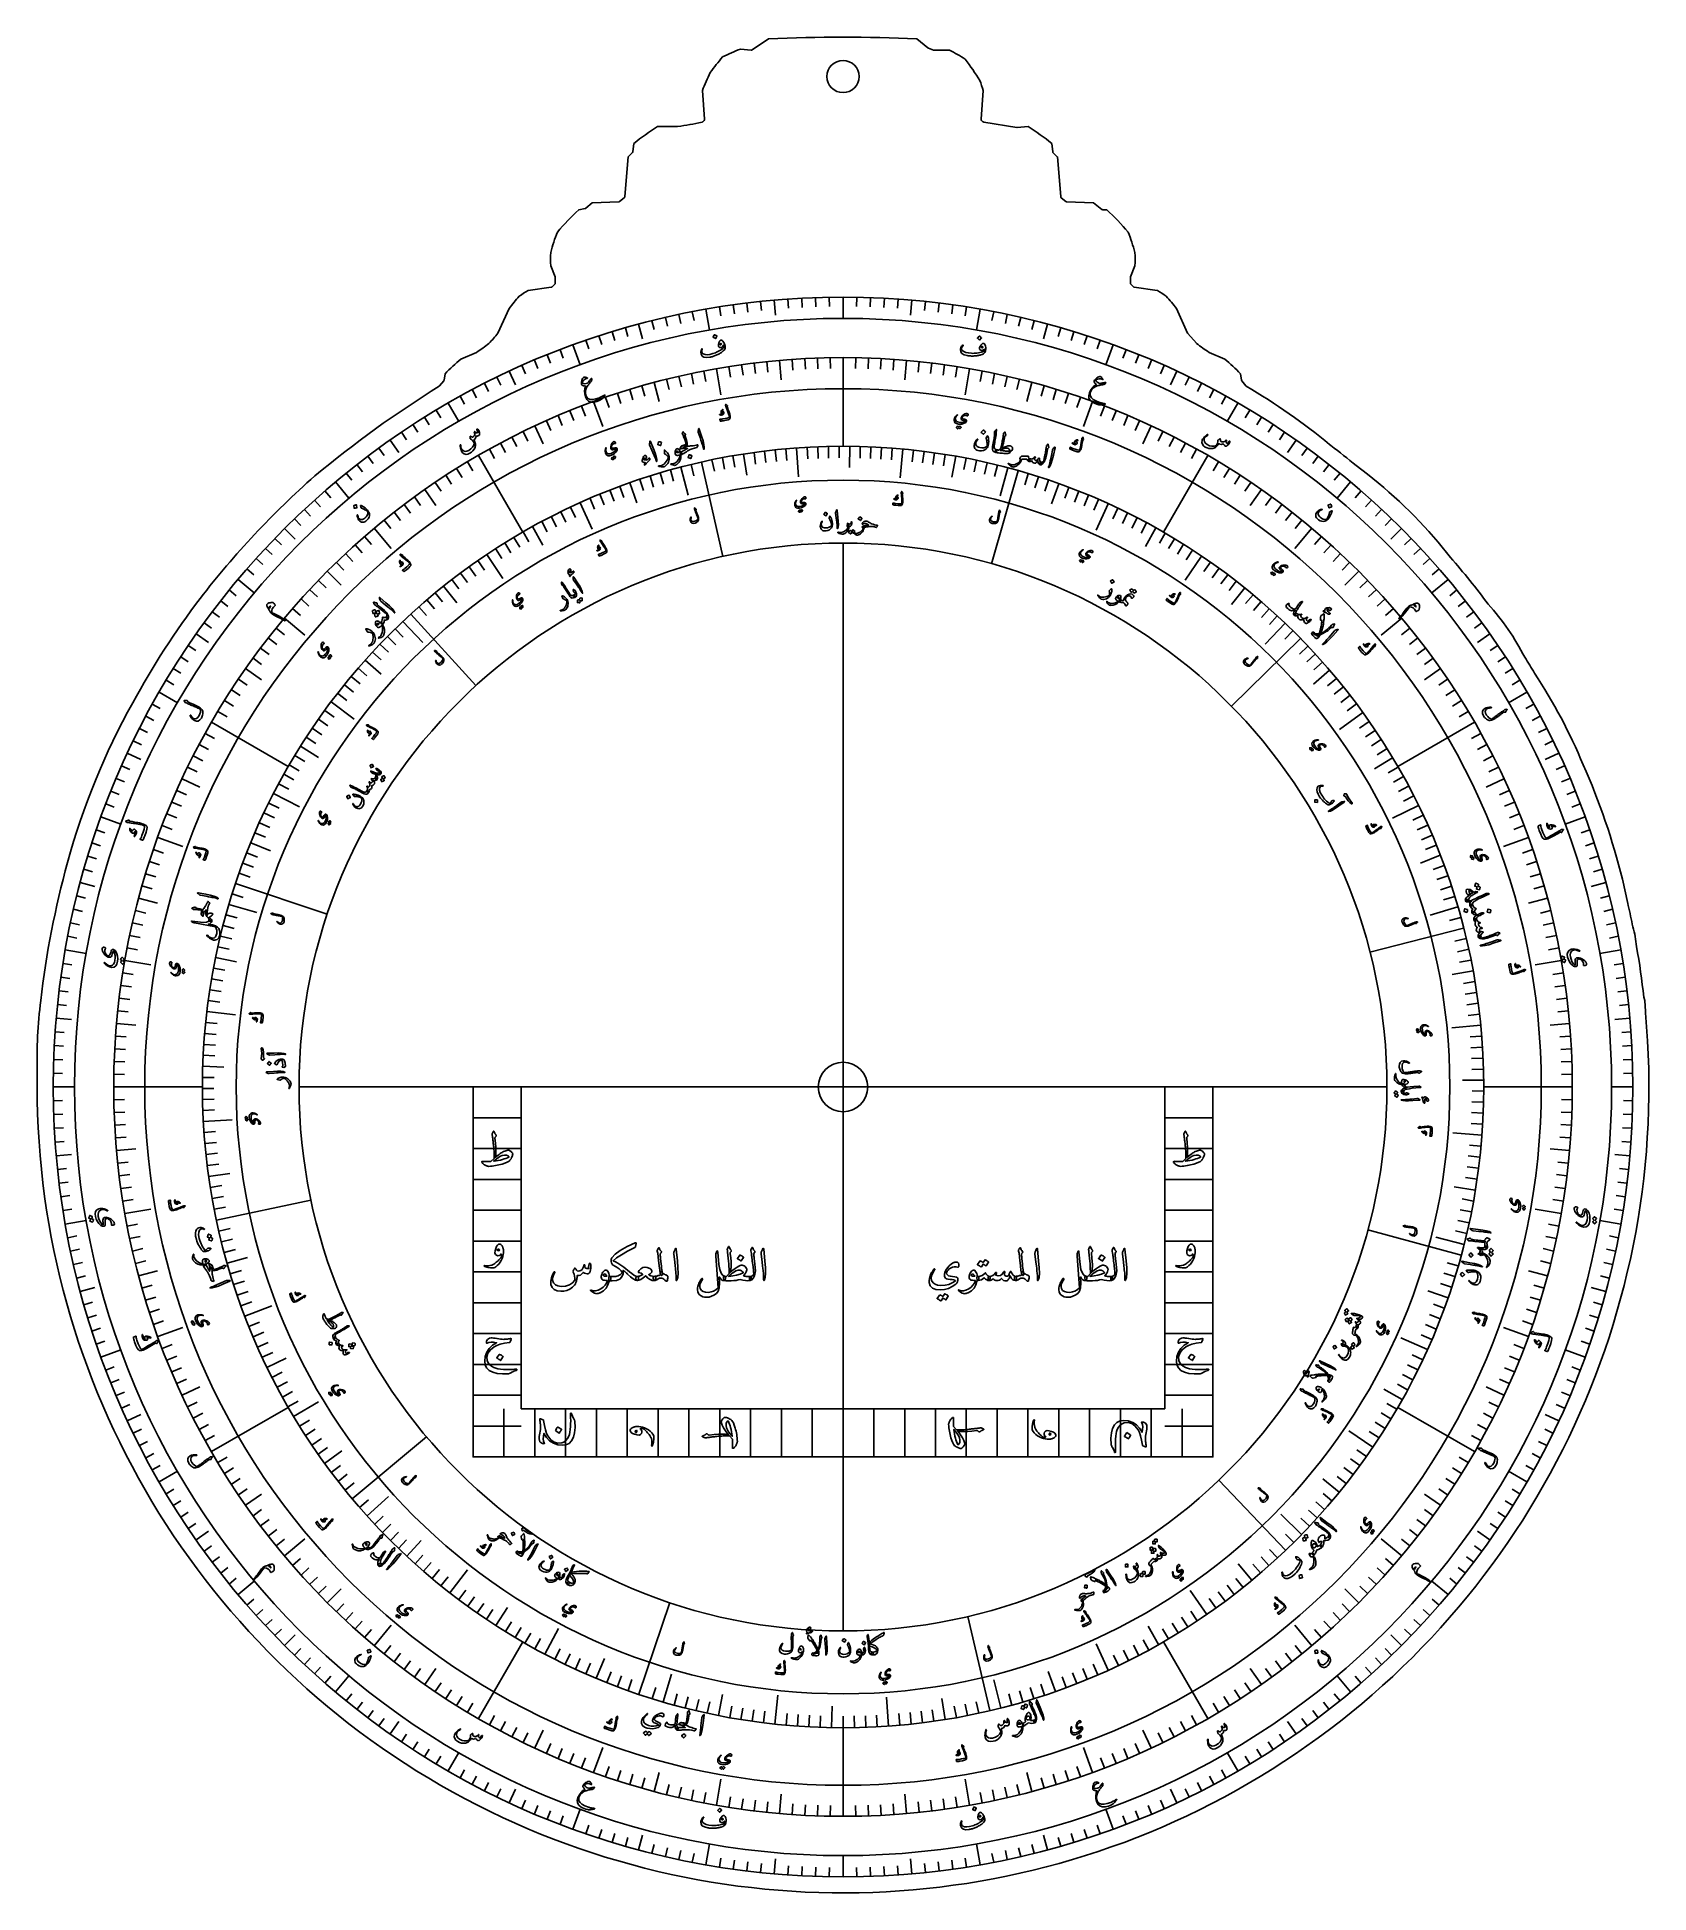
# Model space of a CAD drawing. Header units: millimetres. Extents: x -75 to 75, y -75 to 98.
import ezdxf

# ---------------------------------------------------------------- set-up
doc = ezdxf.new("R2010")
doc.units = ezdxf.units.MM
for name, color, linetype in [('CUT_INNER', 6, 'Continuous'), ('CUT_OUTER', 1, 'Continuous'), ('ENGRAVE', 7, 'Continuous'), ('ENGRAVE_FINE', 8, 'Continuous'), ('TEXT', 5, 'Continuous')]:
    doc.layers.add(name, color=color, linetype=linetype)

msp = doc.modelspace()

# ---------------------------------------------------------------- linework, layer by layer
at = {"layer": 'CUT_INNER'}
for centre, radius in [((0, 94.0375), 1.5), ((0, 0), 2.3)]:
    msp.add_circle(centre, radius, dxfattribs=at)
at = {"layer": 'CUT_OUTER'}
for points in [[(-8.446, 96.5218), (-6.9256, 97.5355), (-6.9224, 97.5373)], [(6.8782, 97.5373), (6.8811, 97.5352), (7.9064, 96.7151)], [(-9.5362, 96.5968), (-9.5324, 96.5966), (-8.5442, 96.4974)], [(7.9444, 96.693), (8.4197, 96.5027)], [(8.4754, 96.492), (9.9066, 96.492), (9.9104, 96.4918)], [(-12.8873, 90.0785), (-13.091, 92.7248), (-13.0911, 92.7285)], [(13.0468, 92.7285), (13.0467, 92.7248), (12.843, 90.0785)], [(-13.0581, 89.8336), (-12.9308, 89.961)], [(12.8865, 89.961), (13.013, 89.8345)], [(-17.2732, 89.3826), (-17.2694, 89.3828), (-15.405, 89.3828), (-15.3916, 89.3834)], [(13.0944, 89.7926), (16.1638, 89.281)], [(16.2034, 89.2797), (17.2252, 89.3824), (17.2289, 89.3825)], [(-20.3001, 82.8599), (-19.9923, 86.556), (-19.9918, 86.5597), (-19.9893, 86.5624), (-19.61, 86.9411)], [(-19.5671, 87.0287), (-19.4697, 87.8107), (-19.4691, 87.8144)], [(19.4248, 87.8144), (19.4255, 87.8107), (19.5229, 87.0287)], [(19.5658, 86.9411), (19.9451, 86.5624), (19.9476, 86.5597), (19.9481, 86.556), (20.2559, 82.8599)], [(-24.5917, 81.6456), (-24.5883, 81.6463), (-24.0049, 81.7433)], [(-23.9335, 81.7761), (-23.3404, 82.2705), (-23.3377, 82.2726), (-23.3343, 82.2729), (-20.8773, 82.3757)], [(-20.7899, 82.4084), (-20.356, 82.7552)], [(20.3117, 82.7552), (20.7457, 82.4084)], [(20.833, 82.3757), (23.2897, 82.2729), (23.2934, 82.2726), (23.2965, 82.2705), (24.0898, 81.6757)], [(24.1797, 81.6458), (24.5444, 81.6458), (24.5482, 81.6456)], [(-26.7985, 75.3988), (-27.2049, 76.4142), (-27.2061, 76.4175)], [(27.1618, 76.4175), (27.1607, 76.4142), (26.7542, 75.3988)], [(-29.2972, 74.1178), (-29.2934, 74.1186), (-27.1508, 74.4244)], [(-27.0659, 74.4669), (-26.8317, 74.7011)], [(-26.7877, 74.8071), (-26.7877, 75.3431)], [(26.7435, 75.3431), (26.7435, 74.8071)], [(26.7874, 74.7011), (27.0216, 74.4669)], [(27.1065, 74.4244), (29.2491, 74.1186), (29.2529, 74.1178)], [(-32.1259, 70.1392), (-32.1177, 70.1518), (-32.1109, 70.1652), (-31.0761, 72.4418), (-31.0746, 72.4447)], [(31.0304, 72.4447), (31.0318, 72.4418), (32.0666, 70.1652)], [(32.0911, 70.1275), (32.9015, 69.2161), (32.9128, 69.2046)], [(-35.5701, 67.7398), (-35.5663, 67.7417), (-34.1218, 68.3603), (-34.1067, 68.3678)], [(34.0632, 68.3678), (34.0783, 68.3604), (35.5221, 67.7417), (35.5259, 67.7398)], [(-37.5425, 65.2487), (-37.163, 65.7227)], [(-37.1321, 65.7919), (-37.0348, 66.3775), (-37.0341, 66.3809)], [(36.9898, 66.3809), (36.9906, 66.3775), (37.0878, 65.7919)], [(37.1187, 65.7227), (37.4982, 65.2487)], [(45.2881, 59.7824), (45.4133, 59.6878)], [(55.3937, 50.6947), (56.5355, 49.2819)], [(72.5383, 19.3287), (73.0301, 17.0748), (73.0755, 16.8813)], [(74.5318, 8.365), (74.6286, 8.043), (74.6294, 8.04), (74.6296, 8.0369), (74.6711, 7.0132), (74.6826, 6.8932)]]:
    msp.add_lwpolyline(points, dxfattribs=at)
for centre, radius, start, end in [((-0.0221, -43.1364), 140.8429, 87.191808, 92.808243), ((5.6359, 81.4513), 22.1701, 139.448219, 144.260289), ((-2.9665, 79.3006), 18.5019, 110.798685, 116.456461), ((-8.5292, 96.6466), 0.15, 264.264991, 303.690068), ((8.0001, 96.8323), 0.15, 231.345205, 248.184419), ((8.4754, 96.642), 0.15, 248.184419, 270), ((2.6078, 82.0068), 16.2217, 57.287508, 63.244934), ((-10.0628, 79.5339), 26.8228, 31.801444, 36.944794), ((4.3239, 86.1034), 18.6325, 153.555884, 159.171977), ((2.708, 89.805), 10.7442, 15.789337, 21.077567), ((-13.1642, 89.9397), 0.15, 286.077782, 315), ((-13.0369, 90.067), 0.15, 315, 4.401123), ((12.9926, 90.067), 0.15, 175.598877, 225), ((13.1191, 89.9406), 0.15, 225, 260.537678), ((-3.2315, 67.3987), 26.0856, 122.567395, 128.496801), ((-18.8093, 114.6454), 25.4922, 277.704867, 282.889712), ((16.1884, 89.429), 0.15, 260.537678, 275.735009), ((3.1211, 67.3061), 26.1993, 51.516033, 57.419673), ((-19.716, 87.0472), 0.15, 314.948614, 352.90026), ((19.6717, 87.0472), 0.15, 187.09974, 225.051386), ((-6.5261, 62.4923), 26.3289, 133.325916, 139.605617), ((-24.0295, 81.8913), 0.15, 279.440093, 309.819051), ((-20.8836, 82.5256), 0.15, 272.395915, 308.629721), ((-20.4496, 82.8723), 0.15, 308.629721, 355.239193), ((20.4054, 82.8723), 0.15, 184.760807, 231.370279), ((20.8393, 82.5256), 0.15, 231.370279, 267.604085), ((24.1797, 81.7958), 0.15, 233.138325, 270), ((4.9682, 61.0607), 28.4097, 40.614931, 46.433181), ((-9.4006, 72.7805), 18.4652, 158.477903, 164.638035), ((9.6994, 72.8949), 18.1041, 15.300463, 21.583589), ((-14.0823, 77.0444), 13.1388, 177.261154, 182.73467), ((15.508, 77.0444), 11.6706, 356.920736, 3.08344), ((-27.172, 74.5729), 0.15, 278.124623, 315), ((-26.9378, 74.8071), 0.15, 315, 0), ((-26.9378, 75.3431), 0.15, 360, 21.815581), ((26.8935, 75.3431), 0.15, 158.184419, 180), ((26.8935, 74.8071), 0.15, 180, 225), ((27.1277, 74.5729), 0.15, 225, 261.875377), ((-17.2375, 62.0832), 17.2866, 138.245361, 143.17354), ((-24.934, 66.2081), 9.0334, 118.882214, 125.139953), ((24.6815, 65.8749), 9.4257, 54.990395, 60.987438), ((20.0155, 64.3925), 13.6442, 36.167995, 42.412983), ((-40.8943, 78.9009), 12.5307, 302.798135, 309.303388), ((-41.1399, 77.3187), 11.5237, 315.241954, 321.463554), ((32.2032, 70.2272), 0.15, 204.442547, 221.642046), ((41.1672, 79.3429), 13.0736, 230.847993, 237.085497), ((-21.8944, 51.5382), 21.2019, 130.167641, 135.567524), ((24.4161, 54.3027), 17.4351, 43.848577, 50.416243), ((-37.2801, 65.8164), 0.15, 321.320148, 350.570983), ((37.2358, 65.8164), 0.15, 189.429017, 218.679852), ((16.6473, -22.2219), 102.8877, 121.804193, 129.761483), ((-37.6596, 65.3424), 0.15, 303.686555, 321.320148), ((37.6153, 65.3424), 0.15, 218.679852, 236.313445), ((8.0433, 14.8855), 58.3345, 50.322225, 59.634655), ((0.5007, 0.6456), 74.183, 50.431669, 52.740183), ((20.9514, 21.4831), 45.1619, 40.302236, 53.593929), ((5.2391, -4.7298), 82.1802, 131.447713, 142.3467), ((0.2614, 0.2131), 74.6627, 36.80275, 41.087187), ((-0.8382, 0.5303), 74.1568, 142.695892, 151.645077), ((42.6073, 29.3011), 23.423, 27.141673, 41.89001), ((3.0977, 1.8945), 71.3689, 30.863839, 32.25808), ((21.6676, 10.3855), 51.1218, 22.553713, 33.372619), ((-8.4905, 3.5523), 65.9945, 150.798744, 164.756957), ((9.7494, 3.7478), 64.6932, 13.936284, 23.934411), ((8.9401, -1.5964), 84.1664, 164.494956, 173.423633), ((1.6277, 0.3655), 73.3318, 11.431679, 13.01581), ((64.4164, 12.2278), 9.473, 5.112001, 16.383832), ((0.5955, 0.0843), 74.3986, 6.390391, 10.053483), ((-30.4953, 2.6179), 44.5091, 172.998989, 181.590448), ((0, 0), 75, 178.943758, 5.27344)]:
    msp.add_arc(centre, radius, start, end, dxfattribs=at)
at = {"layer": 'ENGRAVE'}
for points in [[(-6.4059, 73.2203), (-6.2834, 71.8194)], [(0, 73.5), (0, 71.5312)], [(6.4059, 73.2203), (6.2834, 71.8194)], [(-19.0232, 70.9955), (-18.6592, 69.6372)], [(-12.7631, 72.3834), (-12.4213, 70.4445)], [(12.7631, 72.3834), (12.4213, 70.4445)], [(19.0232, 70.9955), (18.6592, 69.6372)], [(-25.1385, 69.0674), (-24.4651, 67.2174)], [(-5.9157, 67.6167), (-5.7575, 65.8086)], [(0, 67.875), (0, 59.625)], [(5.9157, 67.6167), (5.7575, 65.8086)], [(25.1385, 69.0674), (24.4651, 67.2174)], [(-31.0624, 66.6136), (-30.4681, 65.3391)], [(-11.7864, 66.8438), (-11.3566, 64.4064)], [(11.7864, 66.8438), (11.3566, 64.4064)], [(31.0624, 66.6136), (30.4681, 65.3391)], [(-17.5673, 65.5622), (-17.0976, 63.8091)], [(17.5673, 65.5622), (17.0976, 63.8091)], [(-36.75, 63.6529), (-35.7656, 61.9479)], [(-23.2146, 63.7816), (-22.3681, 61.4559)], [(23.2146, 63.7816), (22.3681, 61.4559)], [(36.75, 63.6529), (35.7656, 61.9479)], [(-28.6852, 61.5156), (-27.9182, 59.8707)], [(28.6852, 61.5156), (27.9182, 59.8707)], [(-42.1579, 60.2077), (-41.3513, 59.0557)], [(-33.9375, 58.7815), (-29.8125, 51.6368)], [(-9.2663, 58.9006), (-8.9586, 56.9446)], [(-4.3383, 59.467), (-4.1418, 56.7741)], [(0.6188, 59.6218), (0.5982, 57.6419)], [(5.5716, 59.3641), (5.3193, 56.6759)], [(33.9375, 58.7815), (29.8125, 51.6368)], [(42.1579, 60.2077), (41.3513, 59.0557)], [(-15.0952, 57.6825), (-14.4117, 55.0705)], [(-13.1657, 58.1533), (-11.1784, 49.3754)], [(10.4873, 58.6955), (10.139, 56.7463)], [(16.2904, 57.3564), (13.8315, 48.6989)], [(15.3327, 57.6199), (14.6384, 55.0107)], [(-47.2449, 56.3043), (-45.9794, 54.7961)], [(-38.9315, 55.5999), (-37.8905, 54.1132)], [(-19.8437, 56.2261), (-19.1847, 54.3589)], [(20.0752, 56.1438), (19.4085, 54.2794)], [(38.9315, 55.5999), (37.8905, 54.1132)], [(47.2449, 56.3043), (45.9794, 54.7961)], [(-24.4587, 54.3775), (-23.3511, 51.9151)], [(24.6827, 54.2762), (23.565, 51.8184)], [(-51.9723, 51.9723), (-50.978, 50.978)], [(-43.6292, 51.9953), (-42.0383, 50.0993)], [(-28.9087, 52.1481), (-27.9487, 50.4164)], [(29.1237, 52.0284), (28.1565, 50.3007)], [(43.6292, 51.9953), (42.0383, 50.0993)], [(51.9723, 51.9723), (50.978, 50.978)], [(0, -50.625), (0, 50.625)], [(-33.1629, 49.5516), (-31.6612, 47.3078)], [(33.3674, 49.4142), (31.8564, 47.1765)], [(-56.3043, 47.2449), (-54.7961, 45.9794)], [(-47.9949, 47.9949), (-46.7115, 46.7115)], [(47.9949, 47.9949), (46.7115, 46.7115)], [(56.3043, 47.2449), (54.7961, 45.9794)], [(-37.1916, 46.6039), (-35.9565, 45.0563)], [(37.384, 46.4497), (36.1426, 44.9072)], [(-51.9953, 43.6292), (-50.0993, 42.0383)], [(-40.966, 43.3235), (-39.1109, 41.3617)], [(-40.2328, 44.0053), (-34.1599, 37.363)], [(51.9953, 43.6292), (50.0993, 42.0383)], [(-60.2077, 42.1579), (-59.0557, 41.3513)], [(42.5717, 41.7467), (36.1458, 35.4453)], [(41.1451, 43.1535), (39.2819, 41.1994)], [(60.2077, 42.1579), (59.0557, 41.3513)], [(-44.4587, 39.7311), (-42.9824, 38.4117)], [(-55.5999, 38.9315), (-54.1132, 37.8905)], [(45.2825, 38.7897), (43.7788, 37.5015)], [(55.5999, 38.9315), (54.1132, 37.8905)], [(-63.6529, 36.75), (-61.9479, 35.7656)], [(63.6529, 36.75), (61.9479, 35.7656)], [(-47.6439, 35.8496), (-45.4865, 34.2263)], [(48.3871, 34.8401), (46.1959, 33.2624)], [(-58.7815, 33.9375), (-51.6368, 29.8125)], [(58.7815, 33.9375), (51.6368, 29.8125)], [(-50.4973, 31.7043), (-48.8204, 30.6514)], [(-66.6136, 31.0624), (-65.3391, 30.4681)], [(51.1541, 30.6333), (49.4554, 29.616)], [(66.6136, 31.0624), (65.3391, 30.4681)], [(-61.5156, 28.6852), (-59.8707, 27.9182)], [(61.5156, 28.6852), (59.8707, 27.9182)], [(-52.9966, 27.3222), (-50.5967, 26.085)], [(53.5618, 26.1969), (51.1363, 25.0106)], [(-69.0674, 25.1385), (-67.2174, 24.4651)], [(69.0674, 25.1385), (67.2174, 24.4651)], [(-63.7816, 23.2146), (-61.4559, 22.3681)], [(-55.1214, 22.7327), (-53.2909, 21.9778)], [(63.7816, 23.2146), (61.4559, 22.3681)], [(55.5903, 21.5607), (53.7442, 20.8447)], [(-70.9955, 19.0232), (-69.6372, 18.6592)], [(70.9955, 19.0232), (69.6372, 18.6592)], [(-65.5622, 17.5673), (-63.8091, 17.0976)], [(-56.5393, 18.9327), (-48.0051, 16.0749)], [(65.5622, 17.5673), (63.8091, 17.0976)], [(-57.1515, 16.9955), (-54.5635, 16.2259)], [(57.2221, 16.7562), (54.6309, 15.9975)], [(57.7603, 14.7947), (49.0418, 12.5616)], [(-72.3834, 12.7631), (-70.4445, 12.4213)], [(72.3834, 12.7631), (70.4445, 12.4213)], [(-66.8438, 11.7864), (-64.4064, 11.3566)], [(-58.3923, 12.0616), (-56.4532, 11.6611)], [(58.6358, 10.8157), (56.6887, 10.4565)], [(66.8438, 11.7864), (64.4064, 11.3566)], [(-59.2096, 7.0257), (-56.5284, 6.7075)], [(-73.2203, 6.4059), (-71.8194, 6.2834)], [(-67.6167, 5.9157), (-65.8086, 5.7575)], [(59.3461, 5.7601), (56.6587, 5.4993)], [(67.6167, 5.9157), (65.8086, 5.7575)], [(73.2203, 6.4059), (71.8194, 6.2834)], [(-59.594, 1.9238), (-57.615, 1.8599)], [(-73.5, 0), (-71.5312, 0)], [(-67.875, 0), (-59.625, 0)], [(-50.625, 0), (50.625, 0)], [(-34.425, 0), (-34.425, -34.425), (34.425, -34.425), (34.425, 0)], [(-34.425, 0), (-29.9498, 0)], [(-29.9498, 0), (-29.9498, -29.9498), (29.9498, -29.9498), (29.9498, 0)], [(0, 0), (0, -34.425)], [(34.425, 0), (29.9498, 0)], [(59.6215, 0.6477), (57.6416, 0.6262)], [(67.875, 0), (59.625, 0)], [(73.5, 0), (71.5312, 0)], [(-59.5387, -3.207), (-56.8426, -3.0618)], [(-34.425, -2.8688), (-29.9498, -2.8688)], [(34.425, -2.8688), (29.9498, -2.8688)], [(59.4561, -4.4842), (56.7638, -4.2811)], [(-73.2203, -6.4059), (-71.8194, -6.2834)], [(-67.6167, -5.9157), (-65.8086, -5.7575)], [(-34.425, -5.7375), (-29.9498, -5.7375)], [(34.425, -5.7375), (29.9498, -5.7375)], [(67.6167, -5.9157), (65.8086, -5.7575)], [(73.2203, -6.4059), (71.8194, -6.2834)], [(-59.0404, -8.3287), (-57.0798, -8.0522)], [(-34.425, -8.6063), (-29.9498, -8.6063)], [(34.425, -8.6063), (29.9498, -8.6063)], [(58.8475, -9.5974), (56.8933, -9.2787)], [(-66.8438, -11.7864), (-64.4064, -11.3566)], [(-58.3227, -12.3936), (-49.5193, -10.5229)], [(-34.425, -11.475), (-29.9498, -11.475)], [(34.425, -11.475), (29.9498, -11.475)], [(66.8438, -11.7864), (64.4064, -11.3566)], [(-72.3834, -12.7631), (-70.4445, -12.4213)], [(57.5334, -15.6541), (48.8491, -13.2913)], [(72.3834, -12.7631), (70.4445, -12.4213)], [(-34.425, -14.3438), (-29.9498, -14.3438)], [(34.425, -14.3438), (29.9498, -14.3438)], [(57.7964, -14.6533), (55.1792, -13.9897)], [(-65.5622, -17.5673), (-63.8091, -17.0976)], [(-57.3229, -16.4081), (-55.4194, -15.8632)], [(-34.425, -17.2125), (-29.9498, -17.2125)], [(34.425, -17.2125), (29.9498, -17.2125)], [(65.5622, -17.5673), (63.8091, -17.0976)], [(-70.9955, -19.0232), (-69.6372, -18.6592)], [(56.307, -19.6129), (54.4371, -18.9616)], [(70.9955, -19.0232), (69.6372, -18.6592)], [(-55.6811, -21.3249), (-53.1597, -20.3593)], [(-34.425, -20.0813), (-29.9498, -20.0813)], [(34.425, -20.0813), (29.9498, -20.0813)], [(-63.7816, -23.2146), (-61.4559, -22.3681)], [(63.7816, -23.2146), (61.4559, -22.3681)], [(-34.425, -22.95), (-29.9498, -22.95)], [(34.425, -22.95), (29.9498, -22.95)], [(54.387, -24.4375), (51.9242, -23.3309)], [(-69.0674, -25.1385), (-67.2174, -24.4651)], [(-53.6124, -26.0932), (-51.832, -25.2267)], [(-34.425, -25.8188), (-29.9498, -25.8188)], [(34.425, -25.8188), (29.9498, -25.8188)], [(69.0674, -25.1385), (67.2174, -24.4651)], [(-61.5156, -28.6852), (-59.8707, -27.9182)], [(-51.1292, -30.6748), (-48.8139, -29.2857)], [(-34.425, -28.6875), (-29.9498, -28.6875)], [(34.425, -28.6875), (29.9498, -28.6875)], [(52.0479, -29.0888), (50.3195, -28.1229)], [(61.5156, -28.6852), (59.8707, -27.9182)], [(-66.6136, -31.0624), (-65.3391, -30.4681)], [(-58.7815, -33.9375), (-51.6368, -29.8125)], [(-31.5563, -34.425), (-31.5563, -29.9498)], [(-28.6875, -34.425), (-28.6875, -29.9498)], [(-25.8188, -34.425), (-25.8188, -29.9498)], [(-22.95, -34.425), (-22.95, -29.9498)], [(-20.0813, -34.425), (-20.0813, -29.9498)], [(-17.2125, -34.425), (-17.2125, -29.9498)], [(-14.3438, -34.425), (-14.3438, -29.9498)], [(-11.475, -34.425), (-11.475, -29.9498)], [(-8.6063, -34.425), (-8.6063, -29.9498)], [(-5.7375, -34.425), (-5.7375, -29.9498)], [(-2.8688, -34.425), (-2.8688, -29.9498)], [(0, -34.425), (0, -29.9498)], [(0, -34.425), (0, -29.9498)], [(2.8688, -34.425), (2.8688, -29.9498)], [(5.7375, -34.425), (5.7375, -29.9498)], [(8.6063, -34.425), (8.6063, -29.9498)], [(11.475, -34.425), (11.475, -29.9498)], [(14.3438, -34.425), (14.3438, -29.9498)], [(17.2125, -34.425), (17.2125, -29.9498)], [(20.0813, -34.425), (20.0813, -29.9498)], [(22.95, -34.425), (22.95, -29.9498)], [(25.8188, -34.425), (25.8188, -29.9498)], [(28.6875, -34.425), (28.6875, -29.9498)], [(31.5563, -34.425), (31.5563, -29.9498)], [(58.7815, -33.9375), (51.6368, -29.8125)], [(66.6136, -31.0624), (65.3391, -30.4681)], [(-45.6693, -38.3335), (-38.7758, -32.5473)], [(-34.425, -31.5563), (-29.9498, -31.5563)], [(34.425, -31.5563), (29.9498, -31.5563)], [(49.3045, -33.5292), (47.0718, -32.0109)], [(-48.2479, -35.0326), (-46.6457, -33.8692)], [(-63.6529, -36.75), (-61.9479, -35.7656)], [(63.6529, -36.75), (61.9479, -35.7656)], [(-55.5999, -38.9315), (-54.1132, -37.8905)], [(41.1889, -43.1116), (34.9717, -36.6042)], [(46.1753, -37.7224), (44.6419, -36.4698)], [(55.5999, -38.9315), (54.1132, -37.8905)], [(-44.2927, -39.9161), (-42.287, -38.1086)], [(-60.2077, -42.1579), (-59.0557, -41.3513)], [(42.6824, -41.6336), (40.7496, -39.7483)], [(60.2077, -42.1579), (59.0557, -41.3513)], [(-51.9953, -43.6292), (-50.0993, -42.0383)], [(-40.6098, -43.6576), (-39.2612, -42.2079)], [(51.9953, -43.6292), (50.0993, -42.0383)], [(38.0466, -45.9086), (36.7832, -44.384)], [(-56.3043, -47.2449), (-54.7961, -45.9794)], [(-36.6037, -47.0671), (-34.9462, -44.9357)], [(56.3043, -47.2449), (54.7961, -45.9794)], [(-47.9949, -47.9949), (-46.7115, -46.7115)], [(-19.0017, -56.5161), (-16.1335, -47.9854)], [(33.8471, -49.0868), (32.3144, -46.864)], [(47.9949, -47.9949), (46.7115, -46.7115)], [(-32.3048, -50.1153), (-31.2321, -48.4511)], [(13.663, -58.0385), (11.6007, -49.2779)], [(-51.9723, -51.9723), (-50.978, -50.978)], [(-43.6292, -51.9953), (-42.0383, -50.0993)], [(-33.9375, -58.7815), (-29.8125, -51.6368)], [(-27.7463, -52.7758), (-26.4898, -50.386)], [(29.376, -51.8863), (28.4005, -50.1633)], [(33.9375, -58.7815), (29.8125, -51.6368)], [(43.6292, -51.9953), (42.0383, -50.0993)], [(51.9723, -51.9723), (50.978, -50.978)], [(-22.9637, -55.0255), (-22.2011, -53.1983)], [(24.6681, -54.2829), (23.551, -51.8248)], [(-47.2449, -56.3043), (-45.9794, -54.7961)], [(-38.9315, -55.5999), (-37.8905, -54.1132)], [(-16.7358, -57.2281), (-15.9779, -54.6366)], [(14.6923, -57.7865), (14.027, -55.1697)], [(19.7604, -56.2554), (19.1042, -54.3873)], [(38.9315, -55.5999), (37.8905, -54.1132)], [(47.2449, -56.3043), (45.9794, -54.7961)], [(-11.5909, -58.4875), (-11.206, -56.5453)], [(-6.3515, -59.2857), (-6.0639, -56.6011)], [(4.2395, -59.4741), (4.0475, -56.7809)], [(9.5047, -58.8626), (9.189, -56.9079)], [(-1.0603, -59.6156), (-1.0251, -57.6359)], [(-42.1579, -60.2077), (-41.3513, -59.0557)], [(-28.6852, -61.5156), (-27.9182, -59.8707)], [(0, -67.875), (0, -59.625)], [(28.6852, -61.5156), (27.9182, -59.8707)], [(42.1579, -60.2077), (41.3513, -59.0557)], [(-36.75, -63.6529), (-35.7656, -61.9479)], [(-23.2146, -63.7816), (-22.3681, -61.4559)], [(23.2146, -63.7816), (22.3681, -61.4559)], [(36.75, -63.6529), (35.7656, -61.9479)], [(-17.5673, -65.5622), (-17.0976, -63.8091)], [(17.5673, -65.5622), (17.0976, -63.8091)], [(-31.0624, -66.6136), (-30.4681, -65.3391)], [(-11.7864, -66.8438), (-11.3566, -64.4064)], [(11.7864, -66.8438), (11.3566, -64.4064)], [(31.0624, -66.6136), (30.4681, -65.3391)], [(-25.1385, -69.0674), (-24.4651, -67.2174)], [(-5.9157, -67.6167), (-5.7575, -65.8086)], [(5.9157, -67.6167), (5.7575, -65.8086)], [(25.1385, -69.0674), (24.4651, -67.2174)], [(-19.0232, -70.9955), (-18.6592, -69.6372)], [(-12.7631, -72.3834), (-12.4213, -70.4445)], [(12.7631, -72.3834), (12.4213, -70.4445)], [(19.0232, -70.9955), (18.6592, -69.6372)], [(-6.4059, -73.2203), (-6.2834, -71.8194)], [(0, -73.5), (0, -71.5312)], [(6.4059, -73.2203), (6.2834, -71.8194)]]:
    msp.add_lwpolyline(points, dxfattribs=at)
for radius in [73.5, 73.5, 71.5312, 67.875, 67.875, 64.9875, 59.625, 59.625, 56.475, 50.625, 50.625]:
    msp.add_circle((0, 0), radius, dxfattribs=at)
at = {"layer": 'ENGRAVE_FINE'}
for points in [[(-11.4979, 72.5951), (-11.3659, 71.7617)], [(-10.2292, 72.7847), (-10.1118, 71.9492)], [(-8.9574, 72.9521), (-8.8546, 72.1147)], [(-7.6828, 73.0974), (-7.5946, 72.2582)], [(-5.1271, 73.321), (-5.0682, 72.4793)], [(-3.8467, 73.3993), (-3.8025, 72.5567)], [(-2.5651, 73.4552), (-2.5357, 72.612)], [(-1.2828, 73.4888), (-1.268, 72.6452)], [(1.2828, 73.4888), (1.268, 72.6452)], [(2.5651, 73.4552), (2.5357, 72.612)], [(3.8467, 73.3993), (3.8025, 72.5567)], [(5.1271, 73.321), (5.0682, 72.4793)], [(7.6828, 73.0974), (7.5946, 72.2582)], [(8.9574, 72.9521), (8.8546, 72.1147)], [(10.2292, 72.7847), (10.1118, 71.9492)], [(11.4979, 72.5951), (11.3659, 71.7617)], [(-17.7813, 71.3167), (-17.5771, 70.498)], [(-16.5339, 71.6162), (-16.3441, 70.7941)], [(-15.2815, 71.8938), (-15.1061, 71.0685)], [(-14.0245, 72.1496), (-13.8635, 71.3214)], [(14.0245, 72.1496), (13.8635, 71.3214)], [(15.2815, 71.8938), (15.1061, 71.0685)], [(16.5339, 71.6162), (16.3441, 70.7941)], [(17.7813, 71.3167), (17.5771, 70.498)], [(-23.9293, 69.4956), (-23.6546, 68.6978)], [(-22.7127, 69.9027), (-22.452, 69.1002)], [(-21.4893, 70.2884), (-21.2426, 69.4815)], [(-20.2593, 70.6527), (-20.0268, 69.8417)], [(20.2593, 70.6527), (20.0268, 69.8417)], [(21.4893, 70.2884), (21.2426, 69.4815)], [(22.7127, 69.9027), (22.452, 69.1002)], [(23.9293, 69.4956), (23.6546, 68.6978)], [(-28.7187, 67.6571), (-28.3891, 66.8804)], [(-27.5336, 68.148), (-27.2175, 67.3657)], [(-26.34, 68.6182), (-26.0377, 67.8305)], [(-8.2719, 67.3691), (-8.1512, 66.3864)], [(-7.0949, 67.5032), (-6.9914, 66.5186)], [(-4.7347, 67.7097), (-4.6657, 66.7221)], [(-3.5523, 67.782), (-3.5005, 66.7933)], [(-2.3688, 67.8337), (-2.3343, 66.8443)], [(-1.1846, 67.8647), (-1.1673, 66.8748)], [(1.1846, 67.8647), (1.1673, 66.8748)], [(2.3688, 67.8337), (2.3343, 66.8443)], [(3.5523, 67.782), (3.5005, 66.7933)], [(4.7347, 67.7097), (4.6657, 66.7221)], [(7.0949, 67.5032), (6.9914, 66.5186)], [(8.2719, 67.3691), (8.1512, 66.3864)], [(26.34, 68.6182), (26.0377, 67.8305)], [(27.5336, 68.148), (27.2175, 67.3657)], [(28.7187, 67.6571), (28.3891, 66.8804)], [(-32.2203, 66.0614), (-31.8504, 65.303)], [(-29.8951, 67.1456), (-29.552, 66.3748)], [(-16.4204, 65.8588), (-16.1809, 64.8982)], [(-15.2686, 66.1354), (-15.0459, 65.1707)], [(-14.112, 66.3918), (-13.9062, 65.4234)], [(-12.9512, 66.6279), (-12.7623, 65.6561)], [(-10.618, 67.0393), (-10.4631, 66.0615)], [(-9.4464, 67.2144), (-9.3086, 66.2341)], [(9.4464, 67.2144), (9.3086, 66.2341)], [(10.618, 67.0393), (10.4631, 66.0615)], [(12.9512, 66.6279), (12.7623, 65.6561)], [(14.112, 66.3918), (13.9062, 65.4234)], [(15.2686, 66.1354), (15.0459, 65.1707)], [(16.4204, 65.8588), (16.1809, 64.8982)], [(29.8951, 67.1456), (29.552, 66.3748)], [(32.2203, 66.0614), (31.8504, 65.303)], [(-35.6335, 64.2845), (-35.2244, 63.5466)], [(-34.5062, 64.8966), (-34.11, 64.1517)], [(-33.3683, 65.489), (-32.9852, 64.7372)], [(-22.0979, 64.1771), (-21.7756, 63.241)], [(-20.9745, 64.553), (-20.6686, 63.6114)], [(-19.8447, 64.9092), (-19.5553, 63.9624)], [(-18.7089, 65.2456), (-18.436, 64.294)], [(18.7089, 65.2456), (18.436, 64.294)], [(19.8447, 64.9092), (19.5553, 63.9624)], [(20.9745, 64.553), (20.6686, 63.6114)], [(22.0979, 64.1771), (21.7756, 63.241)], [(33.3683, 65.489), (32.9852, 64.7372)], [(34.5062, 64.8966), (34.11, 64.1517)], [(35.6335, 64.2845), (35.2244, 63.5466)], [(-38.9491, 62.3315), (-38.5019, 61.616)], [(-37.8553, 63.0018), (-37.4207, 62.2786)], [(-26.5209, 62.4793), (-26.1341, 61.568)], [(-25.4264, 62.9326), (-25.0556, 62.0147)], [(-24.3242, 63.3668), (-23.9694, 62.4425)], [(24.3242, 63.3668), (23.9694, 62.4425)], [(25.4264, 62.9326), (25.0556, 62.0147)], [(26.5209, 62.4793), (26.1341, 61.568)], [(37.8553, 63.0018), (37.4207, 62.2786)], [(38.9491, 62.3315), (38.5019, 61.616)], [(-41.1007, 60.9343), (-40.6289, 60.2348)], [(-40.031, 61.6423), (-39.5714, 60.9347)], [(-30.8146, 60.4771), (-30.3652, 59.595)], [(-29.7544, 61.0056), (-29.3205, 60.1158)], [(-27.6072, 62.0069), (-27.2046, 61.1025)], [(27.6072, 62.0069), (27.2046, 61.1025)], [(29.7544, 61.0056), (29.3205, 60.1158)], [(30.8146, 60.4771), (30.3652, 59.595)], [(40.031, 61.6423), (39.5714, 60.9347)], [(41.1007, 60.9343), (40.6289, 60.2348)], [(-43.2022, 59.4627), (-42.7063, 58.7801)], [(-32.9065, 59.3648), (-32.4265, 58.4989)], [(-31.8654, 59.9301), (-31.4006, 59.0559)], [(-10.2456, 58.7381), (-10.06, 57.6742)], [(-8.2846, 59.0466), (-8.1346, 57.9771)], [(-7.3007, 59.1763), (-7.1685, 58.1045)], [(-6.3148, 59.2897), (-6.2005, 58.2157)], [(-5.3273, 59.3865), (-5.2308, 58.3109)], [(-3.3481, 59.5309), (-3.2875, 58.4526)], [(-2.3571, 59.5784), (-2.3144, 58.4992)], [(-1.3654, 59.6094), (-1.3407, 58.5296)], [(-0.3734, 59.6238), (-0.3666, 58.5439)], [(1.6107, 59.6032), (1.5815, 58.5236)], [(2.6023, 59.5682), (2.5551, 58.4892)], [(3.5931, 59.5166), (3.528, 58.4386)], [(4.583, 59.4486), (4.5, 58.3718)], [(6.5588, 59.2632), (6.44, 58.1897)], [(7.5442, 59.1458), (7.4076, 58.0745)], [(8.5276, 59.012), (8.3731, 57.9431)], [(9.5087, 58.8619), (9.3365, 57.7957)], [(31.8654, 59.9301), (31.4006, 59.0559)], [(32.9065, 59.3648), (32.4265, 58.4989)], [(43.2022, 59.4627), (42.7063, 58.7801)], [(-46.255, 57.1202), (-45.7241, 56.4645)], [(-45.2511, 57.9188), (-44.7317, 57.2539)], [(-44.2334, 58.6997), (-43.7256, 58.0259)], [(-35.9683, 57.5613), (-35.4436, 56.7217)], [(-34.9582, 58.1802), (-34.4483, 57.3316)], [(-17.0086, 57.1476), (-16.7005, 56.1125)], [(-16.0541, 57.4231), (-15.7633, 56.3829)], [(-14.1324, 57.926), (-13.8764, 56.8767)], [(-12.1955, 58.3645), (-11.9746, 57.3073)], [(-11.222, 58.5594), (-11.0188, 57.4987)], [(11.463, 58.5127), (11.2554, 57.4529)], [(12.4357, 58.3138), (12.2104, 57.2575)], [(13.405, 58.0986), (13.1622, 57.0462)], [(14.3708, 57.8673), (14.1105, 56.8191)], [(17.2438, 57.0771), (16.9315, 56.0432)], [(34.9582, 58.1802), (34.4483, 57.3316)], [(35.9683, 57.5613), (35.4436, 56.7217)], [(44.2334, 58.6997), (43.7256, 58.0259)], [(45.2511, 57.9188), (44.7317, 57.2539)], [(46.255, 57.1202), (45.7241, 56.4645)], [(-48.2203, 55.4712), (-47.6668, 54.8344)], [(-37.9552, 56.2709), (-37.4016, 55.4502)], [(-36.9674, 56.9248), (-36.4282, 56.0945)], [(-21.7075, 55.5331), (-21.3143, 54.5272)], [(-20.7784, 55.8874), (-20.402, 54.8751)], [(-18.9036, 56.549), (-18.5612, 55.5247)], [(-17.9585, 56.8562), (-17.6332, 55.8264)], [(18.1926, 56.7818), (17.8631, 55.7533)], [(19.1365, 56.4707), (18.7898, 55.4478)], [(21.0085, 55.8013), (20.628, 54.7905)], [(21.9362, 55.4432), (21.5388, 54.4389)], [(36.9674, 56.9248), (36.4282, 56.0945)], [(37.9552, 56.2709), (37.4016, 55.4502)], [(48.2203, 55.4712), (47.6668, 54.8344)], [(-50.1269, 53.7545), (-49.5514, 53.1374)], [(-49.1811, 54.6211), (-48.6165, 53.9941)], [(-40.8482, 54.2074), (-40.2524, 53.4167)], [(-39.8959, 54.912), (-39.314, 54.1111)], [(-25.3629, 53.9617), (-24.9035, 52.9843)], [(-23.5479, 54.7781), (-23.1213, 53.7859)], [(-22.6307, 55.1633), (-22.2208, 54.1641)], [(22.8579, 55.0696), (22.4439, 54.0721)], [(23.7735, 54.6805), (23.3429, 53.6901)], [(25.5852, 53.8566), (25.1218, 52.8811)], [(39.8959, 54.912), (39.314, 54.1111)], [(40.8482, 54.2074), (40.2524, 53.4167)], [(49.1811, 54.6211), (48.6165, 53.9941)], [(50.1269, 53.7545), (49.5514, 53.1374)], [(-51.0574, 52.8715), (-50.4713, 52.2645)], [(-42.7151, 52.7488), (-42.0921, 51.9794)], [(-41.788, 53.4862), (-41.1785, 52.7061)], [(-28.0334, 52.6239), (-27.5256, 51.6707)], [(-27.1505, 53.0848), (-26.6587, 52.1232)], [(-26.2602, 53.5308), (-25.7846, 52.5611)], [(26.4808, 53.422), (26.0012, 52.4543)], [(27.3692, 52.9723), (26.8735, 52.0128)], [(28.2503, 52.5077), (27.7386, 51.5567)], [(41.788, 53.4862), (41.1785, 52.7061)], [(42.7151, 52.7488), (42.0921, 51.9794)], [(51.0574, 52.8715), (50.4713, 52.2645)], [(-53.7545, 50.1269), (-53.1374, 49.5514)], [(-52.8715, 51.0574), (-52.2645, 50.4713)], [(-45.4172, 50.441), (-44.7548, 49.7052)], [(-44.53, 51.2259), (-43.8805, 50.4788)], [(-32.3292, 50.0995), (-31.7436, 49.1921)], [(-31.4866, 50.6333), (-30.9163, 49.7162)], [(-30.6356, 51.1527), (-30.0807, 50.2262)], [(-29.7762, 51.6577), (-29.2368, 50.722)], [(29.9891, 51.5344), (29.4459, 50.6009)], [(30.8465, 51.0258), (30.2878, 50.1016)], [(31.6955, 50.5028), (31.1214, 49.5881)], [(44.53, 51.2259), (43.8805, 50.4788)], [(45.4172, 50.441), (44.7548, 49.7052)], [(52.8715, 51.0574), (52.2645, 50.4713)], [(53.7545, 50.1269), (53.1374, 49.5514)], [(-54.6211, 49.1811), (-53.9941, 48.6165)], [(-47.1499, 48.8252), (-46.4622, 48.113)], [(-46.2906, 49.6406), (-45.6155, 48.9166)], [(-34.8031, 48.4137), (-34.1727, 47.5368)], [(-33.9876, 48.9896), (-33.372, 48.1022)], [(32.5358, 49.9656), (31.9465, 49.0605)], [(34.1898, 48.8487), (33.5705, 47.9639)], [(46.2906, 49.6406), (45.6155, 48.9166)], [(47.1499, 48.8252), (46.4622, 48.113)], [(54.6211, 49.1811), (53.9941, 48.6165)], [(-55.4712, 48.2203), (-54.8344, 47.6668)], [(-48.8252, 47.1499), (-48.113, 46.4622)], [(-36.4053, 47.2207), (-35.7459, 46.3654)], [(-35.6091, 47.824), (-34.9641, 46.9578)], [(35.0029, 48.2694), (34.3689, 47.3951)], [(35.8065, 47.6764), (35.1579, 46.8128)], [(36.6002, 47.0698), (35.9373, 46.2172)], [(48.8252, 47.1499), (48.113, 46.4622)], [(55.4712, 48.2203), (54.8344, 47.6668)], [(-57.9188, 45.2511), (-57.2539, 44.7317)], [(-57.1202, 46.255), (-56.4645, 45.7241)], [(-50.441, 45.4172), (-49.7052, 44.7548)], [(-49.6406, 46.2906), (-48.9166, 45.6155)], [(-38.7334, 45.3306), (-38.0318, 44.5095)], [(-37.9677, 45.9738), (-37.28, 45.1411)], [(38.1576, 45.8164), (37.4664, 44.9865)], [(38.9207, 45.1699), (38.2157, 44.3517)], [(49.6406, 46.2906), (48.9166, 45.6155)], [(50.441, 45.4172), (49.7052, 44.7548)], [(57.1202, 46.255), (56.4645, 45.7241)], [(57.9188, 45.2511), (57.2539, 44.7317)], [(-59.4627, 43.2022), (-58.7801, 42.7063)], [(-58.6997, 44.2334), (-58.0259, 43.7256)], [(-51.2259, 44.53), (-50.4788, 43.8805)], [(-39.4885, 44.6743), (-38.7733, 43.8651)], [(39.6731, 44.5105), (38.9545, 43.7043)], [(40.4146, 43.8383), (39.6826, 43.0443)], [(51.2259, 44.53), (50.4788, 43.8805)], [(58.6997, 44.2334), (58.0259, 43.7256)], [(59.4627, 43.2022), (58.7801, 42.7063)], [(-53.4862, 41.788), (-52.7061, 41.1785)], [(-52.7488, 42.7151), (-51.9794, 42.0921)], [(-42.3984, 41.9228), (-41.6304, 41.1634)], [(-41.6879, 42.6293), (-40.9328, 41.8572)], [(41.8642, 42.4563), (41.1059, 41.6872)], [(52.7488, 42.7151), (51.9794, 42.0921)], [(53.4862, 41.788), (52.7061, 41.1785)], [(-61.6423, 40.031), (-60.9347, 39.5714)], [(-60.9343, 41.1007), (-60.2348, 40.6289)], [(-54.912, 39.8959), (-54.1111, 39.314)], [(-54.2074, 40.8482), (-53.4167, 40.2524)], [(-43.784, 40.4735), (-42.9909, 39.7404)], [(-43.0971, 41.2041), (-42.3165, 40.4578)], [(43.2675, 41.0251), (42.4838, 40.282)], [(43.9514, 40.2916), (43.1553, 39.5618)], [(54.2074, 40.8482), (53.4167, 40.2524)], [(54.912, 39.8959), (54.1111, 39.314)], [(60.9343, 41.1007), (60.2348, 40.6289)], [(61.6423, 40.031), (60.9347, 39.5714)], [(-62.3315, 38.9491), (-61.616, 38.5019)], [(-45.7711, 38.2119), (-44.9421, 37.5197)], [(-45.1212, 38.9772), (-44.3039, 38.2712)], [(44.6231, 39.5464), (43.8149, 38.8301)], [(45.9293, 38.0216), (45.0974, 37.3329)], [(62.3315, 38.9491), (61.616, 38.5019)], [(-63.0018, 37.8553), (-62.2786, 37.4207)], [(-56.9248, 36.9674), (-56.0945, 36.4282)], [(-56.2709, 37.9552), (-55.4502, 37.4016)], [(-47.0327, 36.6479), (-46.1808, 35.9841)], [(-46.4083, 37.4354), (-45.5677, 36.7573)], [(46.5633, 37.2424), (45.7199, 36.5678)], [(47.1844, 36.4523), (46.3298, 35.792)], [(56.2709, 37.9552), (55.4502, 37.4016)], [(56.9248, 36.9674), (56.0945, 36.4282)], [(63.0018, 37.8553), (62.2786, 37.4207)], [(-64.2845, 35.6335), (-63.5466, 35.2244)], [(-58.1802, 34.9582), (-57.3316, 34.4483)], [(-57.5613, 35.9683), (-56.7217, 35.4436)], [(-48.2419, 35.0408), (-47.3681, 34.4061)], [(47.7924, 35.6515), (46.9267, 35.0057)], [(57.5613, 35.9683), (56.7217, 35.4436)], [(58.1802, 34.9582), (57.3316, 34.4483)], [(64.2845, 35.6335), (63.5466, 35.2244)], [(-65.489, 33.3683), (-64.7372, 32.9852)], [(-64.8966, 34.5062), (-64.1517, 34.11)], [(-59.3648, 32.9065), (-58.4989, 32.4265)], [(-49.3973, 33.3924), (-48.5025, 32.7875)], [(-48.8264, 34.2217), (-47.942, 33.6018)], [(48.9682, 34.0185), (48.0812, 33.4023)], [(49.5357, 33.1867), (48.6384, 32.5856)], [(59.3648, 32.9065), (58.4989, 32.4265)], [(64.8966, 34.5062), (64.1517, 34.11)], [(65.489, 33.3683), (64.7372, 32.9852)], [(-66.0614, 32.2203), (-65.303, 31.8504)], [(-59.9301, 31.8654), (-59.0559, 31.4006)], [(-49.9543, 32.5532), (-49.0495, 31.9635)], [(50.0892, 32.3451), (49.182, 31.7593)], [(50.6288, 31.4939), (49.7117, 30.9235)], [(59.9301, 31.8654), (59.0559, 31.4006)], [(66.0614, 32.2203), (65.303, 31.8504)], [(-67.1456, 29.8951), (-66.3748, 29.552)], [(-61.0056, 29.7544), (-60.1158, 29.3205)], [(-60.4771, 30.8146), (-59.595, 30.3652)], [(-51.5407, 29.9782), (-50.6071, 29.4352)], [(-51.0262, 30.8459), (-50.1019, 30.2872)], [(51.6651, 29.7634), (50.7292, 29.2243)], [(60.4771, 30.8146), (59.595, 30.3652)], [(61.0056, 29.7544), (60.1158, 29.3205)], [(67.1456, 29.8951), (66.3748, 29.552)], [(-67.6571, 28.7187), (-66.8804, 28.3891)], [(-52.5261, 28.2162), (-51.5747, 27.7051)], [(-52.0407, 29.1016), (-51.0981, 28.5745)], [(52.1615, 28.8846), (51.2166, 28.3615)], [(52.6431, 27.9971), (51.6896, 27.49)], [(67.6571, 28.7187), (66.8804, 28.3891)], [(-68.6182, 26.34), (-67.8305, 26.0377)], [(-68.148, 27.5336), (-67.3657, 27.2175)], [(-62.4793, 26.5209), (-61.568, 26.1341)], [(-62.0069, 27.6072), (-61.1025, 27.2046)], [(-53.4521, 26.4199), (-52.4839, 25.9414)], [(53.11, 27.1011), (52.148, 26.6102)], [(62.0069, 27.6072), (61.1025, 27.2046)], [(62.4793, 26.5209), (61.568, 26.1341)], [(68.148, 27.5336), (67.3657, 27.2175)], [(68.6182, 26.34), (67.8305, 26.0377)], [(-63.3668, 24.3242), (-62.4425, 23.9694)], [(-62.9326, 25.4264), (-62.0147, 25.0556)], [(-54.3176, 24.5915), (-53.3337, 24.146)], [(-53.8925, 25.5096), (-52.9163, 25.0476)], [(53.9984, 25.2847), (53.0203, 24.8267)], [(54.4197, 24.3647), (53.434, 23.9234)], [(62.9326, 25.4264), (62.0147, 25.0556)], [(63.3668, 24.3242), (62.4425, 23.9694)], [(-69.9027, 22.7127), (-69.1002, 22.452)], [(-69.4956, 23.9293), (-68.6978, 23.6546)], [(-54.7273, 23.6658), (-53.736, 23.2371)], [(54.8255, 23.4372), (53.8325, 23.0127)], [(55.2158, 22.5024), (54.2156, 22.0948)], [(69.4956, 23.9293), (68.6978, 23.6546)], [(69.9027, 22.7127), (69.1002, 22.452)], [(-70.2884, 21.4893), (-69.4815, 21.2426)], [(-64.553, 20.9745), (-63.6114, 20.6686)], [(-64.1771, 22.0979), (-63.241, 21.7756)], [(-55.8623, 20.8458), (-54.8504, 20.4682)], [(-55.4997, 21.7927), (-54.4945, 21.3979)], [(64.1771, 22.0979), (63.241, 21.7756)], [(64.553, 20.9745), (63.6114, 20.6686)], [(70.2884, 21.4893), (69.4815, 21.2426)], [(-70.6527, 20.2593), (-69.8417, 20.0268)], [(-64.9092, 19.8447), (-63.9624, 19.5553)], [(-56.2089, 19.8924), (-55.1907, 19.532)], [(55.9489, 20.6122), (54.9355, 20.2389)], [(56.2915, 19.6573), (55.2719, 19.3012)], [(64.9092, 19.8447), (63.9624, 19.5553)], [(70.6527, 20.2593), (69.8417, 20.0268)], [(-71.3167, 17.7813), (-70.498, 17.5771)], [(-65.2456, 18.7089), (-64.294, 18.436)], [(-56.8536, 17.9669), (-55.8238, 17.6415)], [(56.618, 18.6961), (55.5924, 18.3575)], [(56.9282, 17.729), (55.8971, 17.4079)], [(65.2456, 18.7089), (64.294, 18.436)], [(71.3167, 17.7813), (70.498, 17.5771)], [(-71.6162, 16.5339), (-70.7941, 16.3441)], [(-65.8588, 16.4204), (-64.8982, 16.1809)], [(-57.433, 16.0186), (-56.3927, 15.7284)], [(57.4995, 15.778), (56.458, 15.4923)], [(65.8588, 16.4204), (64.8982, 16.1809)], [(71.6162, 16.5339), (70.7941, 16.3441)], [(-72.1496, 14.0245), (-71.3214, 13.8635)], [(-71.8938, 15.2815), (-71.0685, 15.1061)], [(-66.3918, 14.112), (-65.4234, 13.9062)], [(-66.1354, 15.2686), (-65.1707, 15.0459)], [(-57.9461, 14.0494), (-56.8966, 13.7949)], [(-57.6979, 15.0364), (-56.6528, 14.7641)], [(66.1354, 15.2686), (65.1707, 15.0459)], [(66.3918, 14.112), (65.4234, 13.9062)], [(71.8938, 15.2815), (71.0685, 15.1061)], [(72.1496, 14.0245), (71.3214, 13.8635)], [(-66.6279, 12.9512), (-65.6561, 12.7623)], [(-58.1776, 13.0577), (-57.1239, 12.8212)], [(58.0045, 13.8065), (56.9538, 13.5565)], [(58.2318, 12.8138), (57.1771, 12.5817)], [(66.6279, 12.9512), (65.6561, 12.7623)], [(-72.5951, 11.4979), (-71.7617, 11.3659)], [(-67.0393, 10.618), (-66.0615, 10.4631)], [(-58.59, 11.0614), (-57.5287, 10.8611)], [(58.4423, 11.8167), (57.3837, 11.6027)], [(67.0393, 10.618), (66.0615, 10.4631)], [(72.5951, 11.4979), (71.7617, 11.3659)], [(-72.9521, 8.9574), (-72.1147, 8.8546)], [(-72.7847, 10.2292), (-71.9492, 10.1118)], [(-67.2144, 9.4464), (-66.2341, 9.3086)], [(-58.9342, 9.05), (-57.8667, 8.8861)], [(-58.7706, 10.0575), (-57.7061, 9.8753)], [(58.8123, 9.8109), (57.747, 9.6332)], [(58.9716, 8.8026), (57.9035, 8.6432)], [(67.2144, 9.4464), (66.2341, 9.3086)], [(72.7847, 10.2292), (71.9492, 10.1118)], [(72.9521, 8.9574), (72.1147, 8.8546)], [(-73.0974, 7.6828), (-72.2582, 7.5946)], [(-67.5032, 7.0949), (-66.5186, 6.9914)], [(-67.3691, 8.2719), (-66.3864, 8.1512)], [(-59.0805, 8.0393), (-58.0104, 7.8937)], [(59.1138, 7.7912), (58.043, 7.6501)], [(67.3691, 8.2719), (66.3864, 8.1512)], [(67.5032, 7.0949), (66.5186, 6.9914)], [(73.0974, 7.6828), (72.2582, 7.5946)], [(-59.3214, 6.0094), (-58.2469, 5.9006)], [(59.2386, 6.777), (58.1656, 6.6542)], [(-73.3993, 3.8467), (-72.5567, 3.8025)], [(-73.321, 5.1271), (-72.4793, 5.0682)], [(-67.782, 3.5523), (-66.7933, 3.5005)], [(-67.7097, 4.7347), (-66.7221, 4.6657)], [(-59.4927, 3.9701), (-58.4151, 3.8982)], [(-59.4158, 4.9908), (-58.3396, 4.9004)], [(59.4362, 4.741), (58.3596, 4.6551)], [(59.5088, 3.7199), (58.431, 3.6525)], [(67.7097, 4.7347), (66.7221, 4.6657)], [(67.782, 3.5523), (66.7933, 3.5005)], [(73.321, 5.1271), (72.4793, 5.0682)], [(73.3993, 3.8467), (72.5567, 3.8025)], [(-73.4552, 2.5651), (-72.612, 2.5357)], [(-67.8337, 2.3688), (-66.8443, 2.3343)], [(-59.5521, 2.9477), (-58.4734, 2.8943)], [(59.564, 2.6971), (58.4851, 2.6483)], [(67.8337, 2.3688), (66.8443, 2.3343)], [(73.4552, 2.5651), (72.612, 2.5357)], [(-73.4888, 1.2828), (-72.6452, 1.268)], [(-67.8647, 1.1846), (-66.8748, 1.1673)], [(-59.6182, 0.8987), (-58.5383, 0.8824)], [(59.6015, 1.673), (58.522, 1.6427)], [(67.8647, 1.1846), (66.8748, 1.1673)], [(73.4888, 1.2828), (72.6452, 1.268)], [(-73.4888, -1.2828), (-72.6452, -1.268)], [(-67.8647, -1.1846), (-66.8748, -1.1673)], [(-59.6249, -0.1272), (-58.5449, -0.1249)], [(-59.6138, -1.1537), (-58.534, -1.1328)], [(59.6084, -1.4048), (58.5287, -1.3794)], [(59.6238, -0.3783), (58.5438, -0.3715)], [(67.8647, -1.1846), (66.8748, -1.1673)], [(73.4888, -1.2828), (72.6452, -1.268)], [(-73.4552, -2.5651), (-72.612, -2.5357)], [(-67.8337, -2.3688), (-66.8443, -2.3343)], [(-59.5851, -2.1804), (-58.5058, -2.1409)], [(59.5246, -3.458), (58.4465, -3.3954)], [(59.5754, -2.4315), (58.4963, -2.3875)], [(67.8337, -2.3688), (66.8443, -2.3343)], [(73.4552, -2.5651), (72.612, -2.5357)], [(-73.3993, -3.8467), (-72.5567, -3.8025)], [(-73.321, -5.1271), (-72.4793, -5.0682)], [(-67.782, -3.5523), (-66.7933, -3.5005)], [(-67.7097, -4.7347), (-66.7221, -4.6657)], [(-59.4745, -4.2333), (-58.3973, -4.1567)], [(-59.3926, -5.259), (-58.3168, -5.1637)], [(67.7097, -4.7347), (66.7221, -4.6657)], [(67.782, -3.5523), (66.7933, -3.5005)], [(73.321, -5.1271), (72.4793, -5.0682)], [(73.3993, -3.8467), (72.5567, -3.8025)], [(-59.293, -6.2836), (-58.219, -6.1698)], [(59.2659, -6.5339), (58.1924, -6.4155)], [(59.3699, -5.5095), (58.2945, -5.4097)], [(-73.0974, -7.6828), (-72.2582, -7.5946)], [(-67.5032, -7.0949), (-66.5186, -6.9914)], [(-67.3691, -8.2719), (-66.3864, -8.1512)], [(-59.1756, -7.307), (-58.1037, -7.1746)], [(59.0047, -8.5781), (57.936, -8.4227)], [(59.1442, -7.5568), (58.0729, -7.4199)], [(67.3691, -8.2719), (66.3864, -8.1512)], [(67.5032, -7.0949), (66.5186, -6.9914)], [(73.0974, -7.6828), (72.2582, -7.5946)], [(-72.9521, -8.9574), (-72.1147, -8.8546)], [(-72.7847, -10.2292), (-71.9492, -10.1118)], [(-67.2144, -9.4464), (-66.2341, -9.3086)], [(-58.8876, -9.3486), (-57.8209, -9.1793)], [(-58.717, -10.3662), (-57.6534, -10.1785)], [(67.2144, -9.4464), (66.2341, -9.3086)], [(72.7847, -10.2292), (71.9492, -10.1118)], [(72.9521, -8.9574), (72.1147, -8.8546)], [(-72.5951, -11.4979), (-71.7617, -11.3659)], [(-67.0393, -10.618), (-66.0615, -10.4631)], [(-58.5287, -11.3813), (-57.4685, -11.1752)], [(58.48, -11.6288), (57.4208, -11.4182)], [(58.6726, -10.6144), (57.6099, -10.4221)], [(67.0393, -10.618), (66.0615, -10.4631)], [(72.5951, -11.4979), (71.7617, -11.3659)], [(-66.6279, -12.9512), (-65.6561, -12.7623)], [(-58.0991, -13.4027), (-57.0468, -13.16)], [(58.0419, -13.6485), (56.9905, -13.4013)], [(58.2698, -12.6403), (57.2143, -12.4113)], [(66.6279, -12.9512), (65.6561, -12.7623)], [(-72.1496, -14.0245), (-71.3214, -13.8635)], [(-71.8938, -15.2815), (-71.0685, -15.1061)], [(-66.3918, -14.112), (-65.4234, -13.9062)], [(-66.1354, -15.2686), (-65.1707, -15.0459)], [(-57.8579, -14.4084), (-56.8099, -14.1474)], [(-57.5992, -15.4103), (-56.5559, -15.1312)], [(66.1354, -15.2686), (65.1707, -15.0459)], [(66.3918, -14.112), (65.4234, -13.9062)], [(71.8938, -15.2815), (71.0685, -15.1061)], [(72.1496, -14.0245), (71.3214, -13.8635)], [(-71.6162, -16.5339), (-70.7941, -16.3441)], [(-65.8588, -16.4204), (-64.8982, -16.1809)], [(-57.0292, -17.4015), (-55.9962, -17.0863)], [(57.2529, -16.6509), (56.2158, -16.3493)], [(65.8588, -16.4204), (64.8982, -16.1809)], [(71.6162, -16.5339), (70.7941, -16.3441)], [(-71.3167, -17.7813), (-70.498, -17.5771)], [(-65.2456, -18.7089), (-64.294, -18.436)], [(-56.7181, -18.3902), (-55.6907, -18.0571)], [(56.6396, -18.6306), (55.6137, -18.2931)], [(56.9549, -17.6431), (55.9233, -17.3235)], [(65.2456, -18.7089), (64.294, -18.436)], [(71.3167, -17.7813), (70.498, -17.5771)], [(-70.6527, -20.2593), (-69.8417, -20.0268)], [(-64.9092, -19.8447), (-63.9624, -19.5553)], [(-64.553, -20.9745), (-63.6114, -20.6686)], [(-56.3897, -19.3739), (-55.3683, -19.0229)], [(-56.044, -20.3522), (-55.0289, -19.9836)], [(55.9571, -20.5899), (54.9435, -20.2169)], [(64.553, -20.9745), (63.6114, -20.6686)], [(64.9092, -19.8447), (63.9624, -19.5553)], [(70.6527, -20.2593), (69.8417, -20.0268)], [(-70.2884, -21.4893), (-69.4815, -21.2426)], [(-64.1771, -22.0979), (-63.241, -21.7756)], [(-55.3012, -22.2917), (-54.2995, -21.8879)], [(55.206, -22.5264), (54.2061, -22.1183)], [(55.5901, -21.5611), (54.5832, -21.1706)], [(64.1771, -22.0979), (63.241, -21.7756)], [(70.2884, -21.4893), (69.4815, -21.2426)], [(-69.9027, -22.7127), (-69.1002, -22.452)], [(-69.4956, -23.9293), (-68.6978, -23.6546)], [(-63.3668, -24.3242), (-62.4425, -23.9694)], [(-54.9042, -23.2522), (-53.9098, -22.831)], [(-54.4904, -24.2062), (-53.5034, -23.7677)], [(54.805, -23.4853), (53.8123, -23.0599)], [(63.3668, -24.3242), (62.4425, -23.9694)], [(69.4956, -23.9293), (68.6978, -23.6546)], [(69.9027, -22.7127), (69.1002, -22.452)], [(-62.9326, -25.4264), (-62.0147, -25.0556)], [(-54.0597, -25.1533), (-53.0805, -24.6976)], [(53.5009, -26.321), (52.5318, -25.8442)], [(53.9523, -25.3829), (52.975, -24.9231)], [(62.9326, -25.4264), (62.0147, -25.0556)], [(-68.6182, -26.34), (-67.8305, -26.0377)], [(-68.148, -27.5336), (-67.3657, -27.2175)], [(-62.4793, -26.5209), (-61.568, -26.1341)], [(-62.0069, -27.6072), (-61.1025, -27.2046)], [(-53.1484, -27.0256), (-52.1857, -26.5361)], [(-52.668, -27.9503), (-51.714, -27.4441)], [(53.033, -27.2515), (52.0724, -26.7579)], [(62.0069, -27.6072), (61.1025, -27.2046)], [(62.4793, -26.5209), (61.568, -26.1341)], [(68.148, -27.5336), (67.3657, -27.2175)], [(68.6182, -26.34), (67.8305, -26.0377)], [(-67.6571, -28.7187), (-66.8804, -28.3891)], [(-61.0056, -29.7544), (-60.1158, -29.3205)], [(-52.1713, -28.8669), (-51.2263, -28.3441)], [(-51.6583, -29.7752), (-50.7226, -29.2359)], [(52.5486, -28.1743), (51.5967, -27.6639)], [(61.0056, -29.7544), (60.1158, -29.3205)], [(67.6571, -28.7187), (66.8804, -28.3891)], [(-67.1456, -29.8951), (-66.3748, -29.552)], [(-60.4771, -30.8146), (-59.595, -30.3652)], [(-50.5842, -31.5654), (-49.668, -30.9937)], [(50.9981, -30.8924), (50.0743, -30.3328)], [(51.531, -29.995), (50.5976, -29.4517)], [(60.4771, -30.8146), (59.595, -30.3652)], [(67.1456, -29.8951), (66.3748, -29.552)], [(-66.0614, -32.2203), (-65.303, -31.8504)], [(-59.9301, -31.8654), (-59.0559, -31.4006)], [(-59.3648, -32.9065), (-58.4989, -32.4265)], [(-50.0235, -32.4468), (-49.1174, -31.8591)], [(-49.447, -33.3186), (-48.5514, -32.7151)], [(49.8847, -32.6598), (48.9811, -32.0682)], [(50.4492, -31.7807), (49.5354, -31.2051)], [(59.3648, -32.9065), (58.4989, -32.4265)], [(59.9301, -31.8654), (59.0559, -31.4006)], [(66.0614, -32.2203), (65.303, -31.8504)], [(-65.489, -33.3683), (-64.7372, -32.9852)], [(-64.8966, -34.5062), (-64.1517, -34.11)], [(-58.1802, -34.9582), (-57.3316, -34.4483)], [(-48.8551, -34.1807), (-47.9702, -33.5615)], [(48.7088, -34.3888), (47.8266, -33.7659)], [(58.1802, -34.9582), (57.3316, -34.4483)], [(64.8966, -34.5062), (64.1517, -34.11)], [(65.489, -33.3683), (64.7372, -32.9852)], [(-64.2845, -35.6335), (-63.5466, -35.2244)], [(-57.5613, -35.9683), (-56.7217, -35.4436)], [(-47.6255, -35.8741), (-46.7629, -35.2243)], [(-46.9882, -36.7049), (-46.1371, -36.0401)], [(46.831, -36.9053), (45.9827, -36.2368)], [(47.4719, -36.0771), (46.6121, -35.4236)], [(48.0979, -35.2382), (47.2267, -34.5999)], [(57.5613, -35.9683), (56.7217, -35.4436)], [(64.2845, -35.6335), (63.5466, -35.2244)], [(-63.0018, -37.8553), (-62.2786, -37.4207)], [(-56.9248, -36.9674), (-56.0945, -36.4282)], [(-56.2709, -37.9552), (-55.4502, -37.4016)], [(-46.336, -37.5248), (-45.4968, -36.8451)], [(45.5051, -38.5283), (44.6808, -37.8304)], [(56.2709, -37.9552), (55.4502, -37.4016)], [(56.9248, -36.9674), (56.0945, -36.4282)], [(63.0018, -37.8553), (62.2786, -37.4207)], [(-62.3315, -38.9491), (-61.616, -38.5019)], [(-61.6423, -40.031), (-60.9347, -39.5714)], [(-54.912, -39.8959), (-54.1111, -39.314)], [(-44.9881, -39.1307), (-44.1733, -38.4219)], [(44.1217, -40.1051), (43.3225, -39.3787)], [(44.8205, -39.3226), (44.0086, -38.6104)], [(54.912, -39.8959), (54.1111, -39.314)], [(61.6423, -40.031), (60.9347, -39.5714)], [(62.3315, -38.9491), (61.616, -38.5019)], [(-60.9343, -41.1007), (-60.2348, -40.6289)], [(-54.2074, -40.8482), (-53.4167, -40.2524)], [(-53.4862, -41.788), (-52.7061, -41.1785)], [(-43.5833, -40.6895), (-42.7939, -39.9524)], [(-42.8601, -41.4506), (-42.0838, -40.6998)], [(-42.1233, -42.1991), (-41.3603, -41.4348)], [(43.4089, -40.8755), (42.6226, -40.1351)], [(53.4862, -41.788), (52.7061, -41.1785)], [(54.2074, -40.8482), (53.4167, -40.2524)], [(60.9343, -41.1007), (60.2348, -40.6289)], [(-59.4627, -43.2022), (-58.7801, -42.7063)], [(-52.7488, -42.7151), (-51.9794, -42.0921)], [(-41.3731, -42.9349), (-40.6237, -42.1572)], [(40.4224, -43.8311), (39.6903, -43.0372)], [(41.9423, -42.379), (41.1826, -41.6114)], [(52.7488, -42.7151), (51.9794, -42.0921)], [(59.4627, -43.2022), (58.7801, -42.7063)], [(-58.6997, -44.2334), (-58.0259, -43.7256)], [(-57.9188, -45.2511), (-57.2539, -44.7317)], [(-51.2259, -44.53), (-50.4788, -43.8805)], [(-50.441, -45.4172), (-49.7052, -44.7548)], [(-39.8335, -44.3671), (-39.1119, -43.5634)], [(-39.0445, -45.063), (-38.3372, -44.2467)], [(38.851, -45.2298), (38.1473, -44.4106)], [(39.6431, -44.5373), (38.925, -43.7306)], [(50.441, -45.4172), (49.7052, -44.7548)], [(51.2259, -44.53), (50.4788, -43.8805)], [(57.9188, -45.2511), (57.2539, -44.7317)], [(58.6997, -44.2334), (58.0259, -43.7256)], [(-57.1202, -46.255), (-56.4645, -45.7241)], [(-49.6406, -46.2906), (-48.9166, -45.6155)], [(-48.8252, -47.1499), (-48.113, -46.4622)], [(-38.243, -45.7451), (-37.5503, -44.9165)], [(-37.4293, -46.4132), (-36.7514, -45.5725)], [(36.4015, -47.2236), (35.7422, -46.3682)], [(37.23, -46.5732), (36.5557, -45.7296)], [(48.8252, -47.1499), (48.113, -46.4622)], [(49.6406, -46.2906), (48.9166, -45.6155)], [(57.1202, -46.255), (56.4645, -45.7241)], [(-55.4712, -48.2203), (-54.8344, -47.6668)], [(-47.1499, -48.8252), (-46.4622, -48.113)], [(-35.7663, -47.7065), (-35.1185, -46.8424)], [(-34.9175, -48.3312), (-34.285, -47.4558)], [(-34.0575, -48.9411), (-33.4406, -48.0546)], [(34.7098, -48.4806), (34.0811, -47.6025)], [(35.5614, -47.8595), (34.9173, -46.9926)], [(47.1499, -48.8252), (46.4622, -48.113)], [(55.4712, -48.2203), (54.8344, -47.6668)], [(-54.6211, -49.1811), (-53.9941, -48.6165)], [(-53.7545, -50.1269), (-53.1374, -49.5514)], [(-46.2906, -49.6406), (-45.6155, -48.9166)], [(-45.4172, -50.441), (-44.7548, -49.7052)], [(-33.1865, -49.5358), (-32.5854, -48.6386)], [(-31.4128, -50.6792), (-30.8438, -49.7612)], [(31.1949, -50.8136), (30.6299, -49.8932)], [(32.0894, -50.2535), (31.5082, -49.3432)], [(32.9736, -49.6778), (32.3763, -48.778)], [(45.4172, -50.441), (44.7548, -49.7052)], [(46.2906, -49.6406), (45.6155, -48.9166)], [(53.7545, -50.1269), (53.1374, -49.5514)], [(54.6211, -49.1811), (53.9941, -48.6165)], [(-52.8715, -51.0574), (-52.2645, -50.4713)], [(-44.53, -51.2259), (-43.8805, -50.4788)], [(-30.5106, -51.2274), (-29.958, -50.2995)], [(-29.5986, -51.7597), (-29.0625, -50.8221)], [(-28.6771, -52.2759), (-28.1576, -51.329)], [(28.4522, -52.3986), (27.9369, -51.4495)], [(30.2903, -51.3579), (29.7417, -50.4277)], [(44.53, -51.2259), (43.8805, -50.4788)], [(52.8715, -51.0574), (52.2645, -50.4713)], [(-51.0574, -52.8715), (-50.4713, -52.2645)], [(-50.1269, -53.7545), (-49.5514, -53.1374)], [(-42.7151, -52.7488), (-42.0921, -51.9794)], [(-41.788, -53.4862), (-41.1785, -52.7061)], [(-40.8482, -54.2074), (-40.2524, -53.4167)], [(-26.8065, -53.2593), (-26.3209, -52.2946)], [(-25.858, -53.7262), (-25.3897, -52.753)], [(-24.9012, -54.1763), (-24.4502, -53.195)], [(25.6268, -53.8368), (25.1627, -52.8617)], [(26.5773, -53.374), (26.0959, -52.4072)], [(27.5192, -52.8945), (27.0208, -51.9365)], [(40.8482, -54.2074), (40.2524, -53.4167)], [(41.788, -53.4862), (41.1785, -52.7061)], [(42.7151, -52.7488), (42.0921, -51.9794)], [(50.1269, -53.7545), (49.5514, -53.1374)], [(51.0574, -52.8715), (50.4713, -52.2645)], [(-49.1811, -54.6211), (-48.6165, -53.9941)], [(-48.2203, -55.4712), (-47.6668, -54.8344)], [(-39.8959, -54.912), (-39.314, -54.1111)], [(-23.9363, -54.6095), (-23.5027, -53.6203)], [(-21.9836, -55.4244), (-21.5854, -54.4205)], [(-20.9963, -55.8059), (-20.616, -54.795)], [(-20.0023, -56.1698), (-19.64, -55.1524)], [(20.7561, -55.8957), (20.3801, -54.8832)], [(21.745, -55.5184), (21.3511, -54.5128)], [(22.7268, -55.1238), (22.3151, -54.1253)], [(23.7013, -54.7119), (23.272, -53.7209)], [(39.8959, -54.912), (39.314, -54.1111)], [(48.2203, -55.4712), (47.6668, -54.8344)], [(49.1811, -54.6211), (48.6165, -53.9941)], [(-46.255, -57.1202), (-45.7241, -56.4645)], [(-37.9552, -56.2709), (-37.4016, -55.4502)], [(-36.9674, -56.9248), (-36.4282, -56.0945)], [(-35.9683, -57.5613), (-35.4436, -56.7217)], [(-17.7497, -56.9218), (-17.4282, -55.8907)], [(-15.7164, -57.5164), (-15.4317, -56.4746)], [(-14.6918, -57.7866), (-14.4257, -56.7399)], [(-13.6625, -58.0386), (-13.4151, -56.9873)], [(15.7168, -57.5163), (15.4322, -56.4745)], [(16.7362, -57.228), (16.4331, -56.1914)], [(17.7502, -56.9216), (17.4287, -55.8906)], [(18.7584, -56.5974), (18.4186, -55.5722)], [(35.9683, -57.5613), (35.4436, -56.7217)], [(36.9674, -56.9248), (36.4282, -56.0945)], [(37.9552, -56.2709), (37.4016, -55.4502)], [(46.255, -57.1202), (45.7241, -56.4645)], [(-45.2511, -57.9188), (-44.7317, -57.2539)], [(-44.2334, -58.6997), (-43.7256, -58.0259)], [(-34.9582, -58.1802), (-34.4483, -57.3316)], [(-32.9065, -59.3648), (-32.4265, -58.4989)], [(-12.6288, -58.2723), (-12.4, -57.2168)], [(-10.5492, -58.6844), (-10.3581, -57.6214)], [(-9.5041, -58.8627), (-9.3319, -57.7965)], [(-8.4559, -59.0224), (-8.3027, -57.9533)], [(-7.4049, -59.1634), (-7.2708, -58.0918)], [(-5.296, -59.3893), (-5.2001, -58.3136)], [(-4.2389, -59.4741), (-4.1621, -58.3969)], [(-3.1803, -59.5401), (-3.1227, -58.4617)], [(-2.1207, -59.5873), (-2.0822, -58.508)], [(0.0003, -59.625), (0.0003, -58.545)], [(1.061, -59.6156), (1.0417, -58.5357)], [(2.1213, -59.5873), (2.0828, -58.5079)], [(3.1809, -59.5401), (3.1233, -58.4616)], [(5.2966, -59.3893), (5.2007, -58.3135)], [(6.3521, -59.2857), (6.237, -58.2118)], [(7.4055, -59.1633), (7.2714, -58.0917)], [(8.4565, -59.0223), (8.3033, -57.9532)], [(10.5498, -58.6843), (10.3587, -57.6213)], [(11.5914, -58.4874), (11.3815, -57.428)], [(12.6293, -58.2721), (12.4005, -57.2166)], [(32.9065, -59.3648), (32.4265, -58.4989)], [(34.9582, -58.1802), (34.4483, -57.3316)], [(44.2334, -58.6997), (43.7256, -58.0259)], [(45.2511, -57.9188), (44.7317, -57.2539)], [(-43.2022, -59.4627), (-42.7063, -58.7801)], [(-41.1007, -60.9343), (-40.6289, -60.2348)], [(-31.8654, -59.9301), (-31.4006, -59.0559)], [(-30.8146, -60.4771), (-30.3652, -59.595)], [(-29.7544, -61.0056), (-29.3205, -60.1158)], [(29.7544, -61.0056), (29.3205, -60.1158)], [(30.8146, -60.4771), (30.3652, -59.595)], [(31.8654, -59.9301), (31.4006, -59.0559)], [(41.1007, -60.9343), (40.6289, -60.2348)], [(43.2022, -59.4627), (42.7063, -58.7801)], [(-40.031, -61.6423), (-39.5714, -60.9347)], [(-38.9491, -62.3315), (-38.5019, -61.616)], [(-27.6072, -62.0069), (-27.2046, -61.1025)], [(-26.5209, -62.4793), (-26.1341, -61.568)], [(-25.4264, -62.9326), (-25.0556, -62.0147)], [(25.4264, -62.9326), (25.0556, -62.0147)], [(26.5209, -62.4793), (26.1341, -61.568)], [(27.6072, -62.0069), (27.2046, -61.1025)], [(38.9491, -62.3315), (38.5019, -61.616)], [(40.031, -61.6423), (39.5714, -60.9347)], [(-37.8553, -63.0018), (-37.4207, -62.2786)], [(-35.6335, -64.2845), (-35.2244, -63.5466)], [(-24.3242, -63.3668), (-23.9694, -62.4425)], [(-22.0979, -64.1771), (-21.7756, -63.241)], [(-20.9745, -64.553), (-20.6686, -63.6114)], [(20.9745, -64.553), (20.6686, -63.6114)], [(22.0979, -64.1771), (21.7756, -63.241)], [(24.3242, -63.3668), (23.9694, -62.4425)], [(35.6335, -64.2845), (35.2244, -63.5466)], [(37.8553, -63.0018), (37.4207, -62.2786)], [(-34.5062, -64.8966), (-34.11, -64.1517)], [(-33.3683, -65.489), (-32.9852, -64.7372)], [(-32.2203, -66.0614), (-31.8504, -65.303)], [(-19.8447, -64.9092), (-19.5553, -63.9624)], [(-18.7089, -65.2456), (-18.436, -64.294)], [(-16.4204, -65.8588), (-16.1809, -64.8982)], [(-15.2686, -66.1354), (-15.0459, -65.1707)], [(-14.112, -66.3918), (-13.9062, -65.4234)], [(14.112, -66.3918), (13.9062, -65.4234)], [(15.2686, -66.1354), (15.0459, -65.1707)], [(16.4204, -65.8588), (16.1809, -64.8982)], [(18.7089, -65.2456), (18.436, -64.294)], [(19.8447, -64.9092), (19.5553, -63.9624)], [(32.2203, -66.0614), (31.8504, -65.303)], [(33.3683, -65.489), (32.9852, -64.7372)], [(34.5062, -64.8966), (34.11, -64.1517)], [(-29.8951, -67.1456), (-29.552, -66.3748)], [(-28.7187, -67.6571), (-28.3891, -66.8804)], [(-12.9512, -66.6279), (-12.7623, -65.6561)], [(-10.618, -67.0393), (-10.4631, -66.0615)], [(-9.4464, -67.2144), (-9.3086, -66.2341)], [(-8.2719, -67.3691), (-8.1512, -66.3864)], [(-7.0949, -67.5032), (-6.9914, -66.5186)], [(-4.7347, -67.7097), (-4.6657, -66.7221)], [(-3.5523, -67.782), (-3.5005, -66.7933)], [(-2.3688, -67.8337), (-2.3343, -66.8443)], [(-1.1846, -67.8647), (-1.1673, -66.8748)], [(1.1846, -67.8647), (1.1673, -66.8748)], [(2.3688, -67.8337), (2.3343, -66.8443)], [(3.5523, -67.782), (3.5005, -66.7933)], [(4.7347, -67.7097), (4.6657, -66.7221)], [(7.0949, -67.5032), (6.9914, -66.5186)], [(8.2719, -67.3691), (8.1512, -66.3864)], [(9.4464, -67.2144), (9.3086, -66.2341)], [(10.618, -67.0393), (10.4631, -66.0615)], [(12.9512, -66.6279), (12.7623, -65.6561)], [(28.7187, -67.6571), (28.3891, -66.8804)], [(29.8951, -67.1456), (29.552, -66.3748)], [(-27.5336, -68.148), (-27.2175, -67.3657)], [(-26.34, -68.6182), (-26.0377, -67.8305)], [(-23.9293, -69.4956), (-23.6546, -68.6978)], [(23.9293, -69.4956), (23.6546, -68.6978)], [(26.34, -68.6182), (26.0377, -67.8305)], [(27.5336, -68.148), (27.2175, -67.3657)], [(-22.7127, -69.9027), (-22.452, -69.1002)], [(-21.4893, -70.2884), (-21.2426, -69.4815)], [(-20.2593, -70.6527), (-20.0268, -69.8417)], [(-17.7813, -71.3167), (-17.5771, -70.498)], [(-16.5339, -71.6162), (-16.3441, -70.7941)], [(16.5339, -71.6162), (16.3441, -70.7941)], [(17.7813, -71.3167), (17.5771, -70.498)], [(20.2593, -70.6527), (20.0268, -69.8417)], [(21.4893, -70.2884), (21.2426, -69.4815)], [(22.7127, -69.9027), (22.452, -69.1002)], [(-15.2815, -71.8938), (-15.1061, -71.0685)], [(-14.0245, -72.1496), (-13.8635, -71.3214)], [(-11.4979, -72.5951), (-11.3659, -71.7617)], [(-10.2292, -72.7847), (-10.1118, -71.9492)], [(-8.9574, -72.9521), (-8.8546, -72.1147)], [(-7.6828, -73.0974), (-7.5946, -72.2582)], [(-5.1271, -73.321), (-5.0682, -72.4793)], [(5.1271, -73.321), (5.0682, -72.4793)], [(7.6828, -73.0974), (7.5946, -72.2582)], [(8.9574, -72.9521), (8.8546, -72.1147)], [(10.2292, -72.7847), (10.1118, -71.9492)], [(11.4979, -72.5951), (11.3659, -71.7617)], [(14.0245, -72.1496), (13.8635, -71.3214)], [(15.2815, -71.8938), (15.1061, -71.0685)], [(-3.8467, -73.3993), (-3.8025, -72.5567)], [(-2.5651, -73.4552), (-2.5357, -72.612)], [(-1.2828, -73.4888), (-1.268, -72.6452)], [(1.2828, -73.4888), (1.268, -72.6452)], [(2.5651, -73.4552), (2.5357, -72.612)], [(3.8467, -73.3993), (3.8025, -72.5567)]]:
    msp.add_lwpolyline(points, dxfattribs=at)
at = {"layer": 'TEXT'}
for points in [[(-11.4056, 69.4944), (-11.3522, 69.5071), (-11.2952, 69.4953), (-11.2347, 69.459), (-11.1706, 69.3981), (-11.1089, 69.3154), (-11.0558, 69.2135), (-11.0111, 69.0923), (-10.9748, 68.952), (-10.965, 68.9005), (-10.9609, 68.852), (-10.9624, 68.8063), (-10.9695, 68.7635), (-11.0044, 68.6747), (-11.0631, 68.5859), (-11.1456, 68.4969), (-11.2518, 68.4076), (-11.3128, 68.3641), (-11.3762, 68.3221), (-11.442, 68.2815), (-11.5101, 68.2423), (-11.5809, 68.2045), (-11.6543, 68.168), (-11.7305, 68.1328), (-11.8095, 68.099), (-11.8891, 68.067), (-11.9671, 68.0374), (-12.0437, 68.0103), (-12.1188, 67.9855), (-12.1926, 67.9632), (-12.2653, 67.9437), (-12.337, 67.9268), (-12.4077, 67.9127), (-12.7075, 67.8822), (-12.9392, 67.9189), (-13.1032, 68.0236), (-13.1994, 68.1966), (-13.2095, 68.2392), (-13.2165, 68.2885), (-13.2203, 68.3447), (-13.2209, 68.4077), (-13.2157, 68.4781), (-13.203, 68.5478), (-13.1829, 68.6169), (-13.1553, 68.6853), (-13.1507, 68.6934), (-13.1448, 68.6997), (-13.1375, 68.7042), (-13.1289, 68.7069), (-13.1201, 68.7073), (-13.1126, 68.7051), (-13.1063, 68.7003), (-13.1012, 68.6928), (-13.0978, 68.6842), (-13.0966, 68.6758), (-13.0975, 68.6677), (-13.1005, 68.6599), (-13.1456, 68.5047), (-13.1464, 68.3793), (-13.1032, 68.2838), (-13.0162, 68.218), (-12.8423, 68.1652), (-12.6348, 68.1533), (-12.3936, 68.1821), (-12.1181, 68.2512), (-11.9989, 68.2905), (-11.8803, 68.3356), (-11.7626, 68.3866), (-11.6455, 68.4434), (-11.5293, 68.506), (-11.4141, 68.5744), (-11.2998, 68.6485), (-11.1864, 68.7285), (-11.1269, 68.7768), (-11.0839, 68.8254), (-11.0574, 68.8745), (-11.0474, 68.9239), (-11.062, 68.9545), (-11.0815, 68.9816), (-11.1059, 69.0051), (-11.1353, 69.025), (-11.1385, 69.0257), (-11.1419, 69.0233), (-11.1455, 69.0177), (-11.1493, 69.0091), (-11.1779, 68.941), (-11.2136, 68.8875), (-11.2565, 68.8485), (-11.3066, 68.8242), (-11.4025, 68.807), (-11.4812, 68.8228), (-11.5428, 68.8715), (-11.5872, 68.9534), (-11.5996, 69.0301), (-11.5896, 69.1281), (-11.5571, 69.2474), (-11.5019, 69.3879), (-11.483, 69.4235), (-11.4606, 69.4531), (-11.4348, 69.4768), (-11.4056, 69.4944)], [(-11.9823, 69.9857), (-11.9795, 69.9896), (-11.975, 69.9925), (-11.969, 69.9942), (-11.9614, 69.9948), (-11.9048, 69.9828), (-11.8505, 69.9655), (-11.7986, 69.9431), (-11.7489, 69.9154), (-11.7437, 69.9107), (-11.741, 69.9057), (-11.7406, 69.9003), (-11.7426, 69.8944), (-11.836, 69.6698), (-11.84, 69.6642), (-11.8459, 69.6619), (-11.8538, 69.6632), (-11.8636, 69.6679), (-11.8722, 69.6719), (-11.8856, 69.6779), (-11.9039, 69.6857), (-11.927, 69.6955), (-11.9554, 69.7072), (-11.9893, 69.7206), (-12.0288, 69.7358), (-12.0739, 69.7527), (-12.08, 69.7558), (-12.0834, 69.7593), (-12.0841, 69.7633), (-12.0821, 69.7678)], [(-11.3141, 69.1223), (-11.3061, 69.1359), (-11.3052, 69.1484), (-11.3114, 69.1598), (-11.3246, 69.17), (-11.3752, 69.1915), (-11.4168, 69.1919), (-11.4494, 69.1711), (-11.4728, 69.1291), (-11.4748, 69.1171), (-11.474, 69.1069), (-11.4704, 69.0986), (-11.4639, 69.0921), (-11.4223, 69.0746), (-11.3835, 69.0738), (-11.3474, 69.0897), (-11.3141, 69.1223)], [(13.0508, 69.2043), (13.1052, 69.198), (13.1548, 69.1674), (13.1992, 69.1126), (13.2387, 69.0335), (13.2683, 68.9347), (13.2833, 68.8207), (13.2839, 68.6915), (13.27, 68.5473), (13.2616, 68.4956), (13.2489, 68.4486), (13.2318, 68.4061), (13.2105, 68.3683), (13.1474, 68.2969), (13.0618, 68.2334), (12.9539, 68.178), (12.8235, 68.1304), (12.7514, 68.1105), (12.6774, 68.0927), (12.6017, 68.077), (12.5243, 68.0635), (12.4449, 68.0521), (12.3633, 68.043), (12.2797, 68.036), (12.1939, 68.0312), (12.1082, 68.0284), (12.0248, 68.0273), (11.9435, 68.0279), (11.8645, 68.0303), (11.7875, 68.0347), (11.7125, 68.0412), (11.6393, 68.0499), (11.5681, 68.0607), (11.2759, 68.1346), (11.0707, 68.2484), (10.9524, 68.4028), (10.9212, 68.5983), (10.9263, 68.6418), (10.9366, 68.6905), (10.9522, 68.7446), (10.9732, 68.8041), (11.0022, 68.8684), (11.038, 68.9295), (11.0805, 68.9876), (11.1298, 69.0424), (11.1369, 69.0485), (11.1446, 69.0524), (11.153, 69.0541), (11.162, 69.0537), (11.1704, 69.0511), (11.1767, 69.0465), (11.181, 69.0398), (11.1832, 69.031), (11.1834, 69.0217), (11.1817, 69.0134), (11.1781, 69.0061), (11.1726, 68.9998), (11.0772, 68.8694), (11.0336, 68.7519), (11.0415, 68.6473), (11.1007, 68.5558), (11.2461, 68.4466), (11.437, 68.3645), (11.6735, 68.309), (11.9559, 68.2798), (12.0815, 68.2759), (12.2083, 68.2778), (12.3364, 68.2854), (12.4658, 68.2987), (12.5964, 68.3178), (12.7281, 68.3427), (12.8609, 68.3733), (12.9948, 68.4097), (13.0672, 68.4347), (13.1243, 68.4657), (13.1659, 68.5027), (13.1922, 68.5457), (13.189, 68.5795), (13.1799, 68.6116), (13.165, 68.642), (13.1442, 68.6708), (13.1414, 68.6726), (13.1374, 68.6714), (13.1321, 68.6675), (13.1256, 68.6606), (13.0754, 68.6064), (13.0235, 68.5683), (12.9699, 68.5464), (12.9146, 68.5407), (12.8185, 68.5573), (12.7499, 68.5991), (12.7088, 68.6659), (12.695, 68.758), (12.7096, 68.8344), (12.7525, 68.9231), (12.8239, 69.024), (12.9238, 69.1372), (12.9538, 69.1642), (12.9849, 69.1843), (13.0173, 69.1977), (13.0508, 69.2043)], [(12.6769, 69.8632), (12.6809, 69.866), (12.686, 69.8671), (12.6922, 69.8666), (12.6996, 69.8646), (12.7487, 69.834), (12.7938, 69.7992), (12.8349, 69.7603), (12.8721, 69.7173), (12.8754, 69.7112), (12.8762, 69.7055), (12.8748, 69.7003), (12.8709, 69.6955), (12.7062, 69.5164), (12.7006, 69.5124), (12.6943, 69.5123), (12.6873, 69.5162), (12.6796, 69.524), (12.673, 69.5307), (12.6624, 69.5409), (12.648, 69.5545), (12.6295, 69.5716), (12.6069, 69.5923), (12.5796, 69.6165), (12.5477, 69.6443), (12.5111, 69.6756), (12.5064, 69.6806), (12.5044, 69.6851), (12.5051, 69.6891), (12.5085, 69.6926)], [(13.0095, 68.8233), (13.0216, 68.8334), (13.0267, 68.8449), (13.0248, 68.8577), (13.0158, 68.8718), (12.9757, 68.9093), (12.9367, 68.9239), (12.899, 68.9155), (12.8626, 68.884), (12.8566, 68.8734), (12.8539, 68.8636), (12.8545, 68.8545), (12.8583, 68.8462), (12.8914, 68.8156), (12.9276, 68.8015), (12.967, 68.8041), (13.0095, 68.8233)], [(-24.1811, 66.0127), (-24.1447, 66.0383), (-24.1006, 66.0537), (-24.0488, 66.0589), (-23.9892, 66.0539), (-23.9577, 66.0479), (-23.9282, 66.0411), (-23.9007, 66.0333), (-23.8753, 66.0246), (-23.8519, 66.0151), (-23.8308, 66.005), (-23.8117, 65.9943), (-23.7949, 65.983), (-23.7819, 65.9707), (-23.7816, 65.9604), (-23.794, 65.952), (-23.8191, 65.9455), (-23.9764, 65.9), (-24.1065, 65.815), (-24.2092, 65.6906), (-24.2844, 65.5271), (-24.2849, 65.518), (-24.2817, 65.51), (-24.2749, 65.5029), (-24.2645, 65.4969), (-24.1457, 65.4617), (-24.028, 65.4527), (-23.9114, 65.4698), (-23.7957, 65.513), (-23.7763, 65.5247), (-23.7529, 65.5444), (-23.7255, 65.5719), (-23.6941, 65.6074), (-23.6384, 65.6765), (-23.5892, 65.7374), (-23.5463, 65.7901), (-23.5099, 65.8348), (-23.4799, 65.8714), (-23.4564, 65.8999), (-23.4395, 65.9203), (-23.429, 65.9326), (-23.4123, 65.9452), (-23.4004, 65.9435), (-23.3931, 65.9276), (-23.3905, 65.8974), (-23.3925, 65.8151), (-23.3975, 65.7526), (-23.4055, 65.7098), (-23.4166, 65.6868), (-23.4604, 65.6431), (-23.5057, 65.5942), (-23.5526, 65.5402), (-23.6009, 65.4812), (-23.6508, 65.417), (-23.7021, 65.3477), (-23.7549, 65.2733), (-23.8091, 65.1938), (-23.9083, 65.009), (-23.963, 64.8146), (-23.9735, 64.6108), (-23.94, 64.3976), (-23.9018, 64.2889), (-23.8476, 64.1949), (-23.7776, 64.1154), (-23.6918, 64.0504), (-23.5143, 63.9862), (-23.2865, 63.9812), (-23.0082, 64.0346), (-22.6788, 64.1459), (-22.6292, 64.167), (-22.5762, 64.1907), (-22.5197, 64.217), (-22.4597, 64.2459), (-22.3964, 64.2775), (-22.33, 64.3119), (-22.2605, 64.3491), (-22.1879, 64.389), (-22.1751, 64.395), (-22.1649, 64.3976), (-22.1575, 64.3968), (-22.1527, 64.3926), (-22.1561, 64.3624), (-22.1922, 64.3059), (-22.2608, 64.223), (-22.3616, 64.1137), (-22.4241, 64.0511), (-22.4804, 64.0011), (-22.5306, 63.9635), (-22.5746, 63.9384), (-22.7447, 63.863), (-22.9026, 63.8044), (-23.0483, 63.7628), (-23.1819, 63.7381), (-23.4529, 63.7419), (-23.6735, 63.8252), (-23.8441, 63.9886), (-23.9641, 64.2325), (-24.0348, 64.5092), (-24.0564, 64.7685), (-24.0284, 65.0102), (-23.9507, 65.2342), (-24.0576, 65.2415), (-24.1477, 65.2555), (-24.2208, 65.2764), (-24.2771, 65.3043), (-24.2945, 65.3175), (-24.309, 65.3336), (-24.3206, 65.3526), (-24.3293, 65.3745), (-24.3426, 65.4371), (-24.35, 65.4984), (-24.3513, 65.5582), (-24.3467, 65.6167), (-24.3226, 65.7397), (-24.287, 65.8468), (-24.2398, 65.9378), (-24.1811, 66.0127)], [(23.9083, 66.112), (23.9527, 66.1082), (23.9964, 66.0916), (24.0394, 66.0623), (24.0818, 66.0202), (24.1022, 65.9953), (24.1203, 65.9711), (24.1364, 65.9475), (24.1502, 65.9245), (24.162, 65.9022), (24.1718, 65.8809), (24.1795, 65.8605), (24.1851, 65.841), (24.1872, 65.8232), (24.1807, 65.8151), (24.1658, 65.8167), (24.1425, 65.8278), (23.9927, 65.894), (23.8384, 65.9125), (23.6797, 65.8833), (23.517, 65.8064), (23.5109, 65.7997), (23.5081, 65.7916), (23.5088, 65.7818), (23.5129, 65.7704), (23.5813, 65.6671), (23.6656, 65.5846), (23.766, 65.5227), (23.8824, 65.4814), (23.9048, 65.4779), (23.9353, 65.478), (23.974, 65.4815), (24.0209, 65.4885), (24.1079, 65.5056), (24.1848, 65.5206), (24.2516, 65.5334), (24.3082, 65.5442), (24.3547, 65.553), (24.391, 65.5597), (24.4171, 65.5645), (24.433, 65.5672), (24.4539, 65.5661), (24.462, 65.5571), (24.4573, 65.5403), (24.4399, 65.5155), (24.3855, 65.4537), (24.3414, 65.409), (24.3078, 65.3814), (24.2845, 65.371), (24.2228, 65.3656), (24.1567, 65.3573), (24.0861, 65.346), (24.0111, 65.3319), (23.9317, 65.3147), (23.8478, 65.2947), (23.7595, 65.2716), (23.6669, 65.2455), (23.4722, 65.1677), (23.3053, 65.054), (23.1663, 64.9046), (23.0548, 64.7198), (23.0143, 64.612), (22.9953, 64.5051), (22.9979, 64.3992), (23.0218, 64.2942), (23.1166, 64.131), (23.2878, 63.9807), (23.5353, 63.8428), (23.8592, 63.7163), (23.9108, 63.7006), (23.9666, 63.6846), (24.0268, 63.6685), (24.0914, 63.652), (24.1602, 63.6356), (24.2331, 63.6192), (24.3103, 63.603), (24.3915, 63.587), (24.4052, 63.5833), (24.4147, 63.5788), (24.4199, 63.5734), (24.4208, 63.567), (24.3988, 63.5461), (24.3348, 63.526), (24.229, 63.5066), (24.0815, 63.4877), (23.9934, 63.48), (23.9181, 63.4778), (23.8555, 63.4813), (23.8057, 63.4904), (23.6269, 63.542), (23.4683, 63.5985), (23.3299, 63.6602), (23.2117, 63.7272), (23.0066, 63.9044), (22.8911, 64.11), (22.8655, 64.3448), (22.9302, 64.6088), (23.054, 64.8662), (23.2041, 65.0787), (23.3809, 65.2459), (23.5844, 65.3676), (23.5072, 65.4418), (23.4473, 65.5104), (23.4047, 65.5735), (23.3794, 65.631), (23.3746, 65.6524), (23.3739, 65.674), (23.3772, 65.696), (23.3846, 65.7184), (23.4146, 65.7749), (23.4484, 65.8265), (23.4858, 65.8733), (23.5269, 65.915), (23.6244, 65.9938), (23.7206, 66.0529), (23.8152, 66.0923), (23.9083, 66.112)], [(-11.1935, 63.0748), (-11.19, 63.0749), (-11.1867, 63.0741), (-11.1838, 63.0723), (-11.1811, 63.0694), (-11.1799, 63.0667), (-11.1791, 63.0636), (-11.1788, 63.0603), (-11.1788, 63.0566), (-11.2005, 62.9525), (-11.2035, 62.9417), (-11.2071, 62.9333), (-11.2114, 62.9271), (-11.2163, 62.9231), (-11.2383, 62.9125), (-11.2566, 62.9003), (-11.271, 62.8868), (-11.2815, 62.8717), (-11.2829, 62.8646), (-11.2781, 62.8581), (-11.2673, 62.8523), (-11.2504, 62.847), (-11.2394, 62.8453), (-11.2281, 62.8439), (-11.2165, 62.8428), (-11.2047, 62.842), (-11.1923, 62.8414), (-11.1795, 62.8412), (-11.1661, 62.8414), (-11.1522, 62.8418), (-11.1019, 62.8308), (-11.0798, 62.7936), (-11.086, 62.7305), (-11.1204, 62.6412), (-11.1362, 62.6137), (-11.1524, 62.5916), (-11.1691, 62.5747), (-11.1863, 62.5633), (-11.206, 62.5554), (-11.234, 62.5486), (-11.2702, 62.5429), (-11.3147, 62.5383), (-11.3376, 62.5364), (-11.3593, 62.5354), (-11.3801, 62.5353), (-11.3998, 62.5361), (-11.4185, 62.5374), (-11.436, 62.5389), (-11.4524, 62.5407), (-11.4676, 62.5426), (-11.4773, 62.5459), (-11.4847, 62.5504), (-11.4896, 62.556), (-11.4922, 62.5627), (-11.4924, 62.5702), (-11.4899, 62.5759), (-11.4847, 62.5801), (-11.4768, 62.5826), (-11.4515, 62.589), (-11.4226, 62.5958), (-11.3903, 62.603), (-11.3545, 62.6106), (-11.2876, 62.6247), (-11.2358, 62.6382), (-11.1991, 62.651), (-11.1775, 62.6632), (-11.1749, 62.666), (-11.1738, 62.6691), (-11.1742, 62.6727), (-11.1761, 62.6767), (-11.1782, 62.6791), (-11.1817, 62.681), (-11.1864, 62.6824), (-11.1925, 62.6833), (-11.2483, 62.6865), (-11.2718, 62.6889), (-11.2924, 62.6937), (-11.3101, 62.701), (-11.325, 62.7106), (-11.3382, 62.7226), (-11.3472, 62.7359), (-11.3518, 62.7505), (-11.3522, 62.7663), (-11.3372, 62.8759), (-11.3057, 62.9639), (-11.2578, 63.0302), (-11.1935, 63.0748)], [(-10.8859, 63.5218), (-10.872, 63.5039), (-10.8579, 63.4871), (-10.8434, 63.4715), (-10.8287, 63.4569), (-10.8135, 63.4435), (-10.7979, 63.4312), (-10.7817, 63.4201), (-10.765, 63.4101), (-10.7583, 63.404), (-10.755, 63.3962), (-10.7553, 63.3866), (-10.7591, 63.3752), (-10.7833, 63.3144), (-10.7855, 63.3079), (-10.787, 63.3024), (-10.7877, 63.2981), (-10.7876, 63.2948), (-10.7317, 63.151), (-10.6823, 63.021), (-10.6394, 62.9045), (-10.6029, 62.8018), (-10.5729, 62.7128), (-10.5496, 62.6377), (-10.5329, 62.5764), (-10.5228, 62.5291), (-10.5076, 62.439), (-10.5044, 62.4102), (-10.5026, 62.3811), (-10.5021, 62.3516), (-10.503, 62.3218), (-10.5053, 62.2915), (-10.5092, 62.261), (-10.5147, 62.23), (-10.5217, 62.1986), (-10.5694, 62.1458), (-10.6857, 62.0955), (-10.8703, 62.0475), (-11.1234, 62.0011), (-11.203, 61.9896), (-11.277, 61.9809), (-11.3454, 61.9751), (-11.4082, 61.9721), (-11.4142, 61.9734), (-11.4188, 61.9763), (-11.4221, 61.9805), (-11.424, 61.9862), (-11.4308, 62.0139), (-11.4368, 62.0392), (-11.442, 62.0621), (-11.4464, 62.0825), (-11.4501, 62.1006), (-11.453, 62.1168), (-11.4552, 62.1309), (-11.4567, 62.1431), (-11.4571, 62.15), (-11.4554, 62.1542), (-11.4516, 62.1557), (-11.4456, 62.1546), (-11.4005, 62.1495), (-11.3437, 62.1501), (-11.2751, 62.1563), (-11.1949, 62.1681), (-10.9566, 62.2106), (-10.772, 62.2546), (-10.6411, 62.3003), (-10.564, 62.3483), (-10.5736, 62.4042), (-10.6022, 62.5038), (-10.6499, 62.6473), (-10.7167, 62.8344), (-10.7855, 63.0215), (-10.8382, 63.1628), (-10.8749, 63.2584), (-10.8953, 63.3084), (-10.9014, 63.3221), (-10.9071, 63.3348), (-10.9124, 63.3466), (-10.9172, 63.3576), (-10.9217, 63.3676), (-10.9258, 63.3765), (-10.9294, 63.3842), (-10.9326, 63.3909), (-10.9385, 63.4056), (-10.9414, 63.4201), (-10.9415, 63.4344), (-10.9387, 63.4484), (-10.9152, 63.5243), (-10.9131, 63.5295), (-10.9105, 63.5331), (-10.9073, 63.5352), (-10.9037, 63.5357), (-10.8988, 63.5341), (-10.8942, 63.5312), (-10.8899, 63.5271), (-10.8859, 63.5218)], [(11.5628, 62.4664), (11.507, 62.4972), (11.4407, 62.5101), (11.3641, 62.5053), (11.2772, 62.4826), (11.2199, 62.4562), (11.1699, 62.4214), (11.1273, 62.3782), (11.0919, 62.3265), (11.0874, 62.3157), (11.0851, 62.3041), (11.085, 62.2916), (11.0871, 62.2782), (11.1092, 62.2338), (11.1526, 62.1955), (11.2174, 62.1633), (11.3035, 62.137), (11.3886, 62.1119), (11.4485, 62.0835), (11.4833, 62.0519), (11.4929, 62.017), (11.4822, 61.9499), (11.4581, 61.8928), (11.4205, 61.8457), (11.3696, 61.8087), (11.2174, 61.7403), (11.061, 61.6976), (10.9004, 61.6807), (10.7354, 61.6894), (10.561, 61.7323), (10.438, 61.8085), (10.3662, 61.9183), (10.3456, 62.062), (10.3556, 62.1373), (10.3799, 62.2168), (10.4186, 62.3005), (10.4717, 62.3884), (10.4892, 62.4124), (10.5068, 62.4354), (10.5246, 62.4574), (10.5426, 62.4785), (10.561, 62.4986), (10.5798, 62.518), (10.5991, 62.5366), (10.6188, 62.5544), (10.629, 62.5614), (10.6374, 62.5635), (10.644, 62.5607), (10.6489, 62.5531), (10.6508, 62.5442), (10.6502, 62.5358), (10.6471, 62.5279), (10.6414, 62.5203), (10.5452, 62.4114), (10.482, 62.3092), (10.4516, 62.2137), (10.4538, 62.1251), (10.4922, 62.0255), (10.56, 61.9484), (10.6572, 61.8934), (10.7839, 61.8606), (10.9509, 61.8449), (11.1052, 61.8525), (11.247, 61.8835), (11.3765, 61.9381), (11.3846, 61.9432), (11.3884, 61.9492), (11.3879, 61.9559), (11.383, 61.9634), (11.3607, 61.9798), (11.3201, 61.9977), (11.261, 62.017), (11.1836, 62.0376), (11.1055, 62.0618), (11.0477, 62.0913), (11.0104, 62.126), (10.9936, 62.1661), (10.9904, 62.2103), (10.9952, 62.2552), (11.0082, 62.3008), (11.0294, 62.3471), (11.0872, 62.4351), (11.1597, 62.5127), (11.2468, 62.5797), (11.3486, 62.6363), (11.3754, 62.6492), (11.401, 62.6599), (11.4255, 62.6684), (11.4489, 62.6748), (11.4712, 62.6792), (11.4921, 62.6816), (11.5117, 62.6821), (11.5301, 62.6808), (11.5991, 62.6613), (11.6365, 62.6227), (11.6423, 62.5652), (11.6164, 62.4886), (11.6039, 62.469), (11.5909, 62.4588), (11.5772, 62.4579), (11.5628, 62.4664)], [(-34.0789, 61.1926), (-34.0805, 61.2052), (-34.0792, 61.2156), (-34.0751, 61.2237), (-34.0682, 61.2295), (-34.0576, 61.2339), (-34.0471, 61.235), (-34.0368, 61.233), (-34.0267, 61.2278), (-33.9966, 61.2057), (-33.9666, 61.1744), (-33.9364, 61.1338), (-33.9062, 61.0839), (-33.8652, 60.9978), (-33.8369, 60.9101), (-33.8212, 60.8208), (-33.8181, 60.7299), (-33.821, 60.7059), (-33.8273, 60.6852), (-33.8369, 60.6676), (-33.8498, 60.6533), (-33.9054, 60.6173), (-33.9732, 60.5927), (-34.0533, 60.5795), (-34.1456, 60.5775), (-34.159, 60.4619), (-34.1987, 60.3677), (-34.2647, 60.2946), (-34.3569, 60.2427), (-34.3316, 60.1913), (-34.3087, 60.1411), (-34.2882, 60.0921), (-34.2701, 60.0442), (-34.2542, 59.9972), (-34.2404, 59.9508), (-34.2286, 59.905), (-34.2189, 59.8597), (-34.2076, 59.7745), (-34.2092, 59.6889), (-34.2236, 59.6029), (-34.2507, 59.5166), (-34.333, 59.3479), (-34.4381, 59.2016), (-34.5661, 59.0774), (-34.7174, 58.9753), (-34.9084, 58.8954), (-35.0857, 58.8761), (-35.2496, 58.9177), (-35.4002, 59.0203), (-35.4398, 59.0661), (-35.4775, 59.1256), (-35.5133, 59.199), (-35.5471, 59.2861), (-35.5772, 59.3857), (-35.6003, 59.4943), (-35.6164, 59.6117), (-35.6254, 59.7381), (-35.6251, 59.7465), (-35.6229, 59.7538), (-35.6188, 59.7598), (-35.6128, 59.7646), (-35.6059, 59.7679), (-35.5992, 59.7695), (-35.5926, 59.7695), (-35.5863, 59.7677), (-35.5801, 59.7633), (-35.5755, 59.7576), (-35.5725, 59.7505), (-35.571, 59.7421), (-35.5561, 59.5757), (-35.5326, 59.4456), (-35.5008, 59.3516), (-35.4606, 59.2937), (-35.3229, 59.1954), (-35.1736, 59.1533), (-35.0128, 59.167), (-34.84, 59.2364), (-34.6263, 59.3808), (-34.471, 59.5474), (-34.374, 59.7368), (-34.3352, 59.9493), (-34.3896, 60.0434), (-34.4621, 60.1342), (-34.5526, 60.2217), (-34.6612, 60.3058), (-34.6733, 60.3137), (-34.6821, 60.3219), (-34.6876, 60.3305), (-34.6898, 60.3394), (-34.6922, 60.3728), (-34.6943, 60.4044), (-34.696, 60.4339), (-34.6974, 60.4615), (-34.6983, 60.4869), (-34.6985, 60.5098), (-34.698, 60.5301), (-34.6968, 60.5478), (-34.695, 60.556), (-34.6911, 60.5612), (-34.6851, 60.5633), (-34.6769, 60.5623), (-34.6721, 60.5608), (-34.6651, 60.5581), (-34.6559, 60.5544), (-34.6446, 60.5496), (-34.6313, 60.5435), (-34.6164, 60.536), (-34.6, 60.5271), (-34.582, 60.5167), (-34.5463, 60.4973), (-34.5182, 60.4845), (-34.4978, 60.4782), (-34.4851, 60.4784), (-34.4209, 60.5082), (-34.3655, 60.5535), (-34.319, 60.6143), (-34.2811, 60.6908), (-34.2745, 60.7311), (-34.278, 60.789), (-34.2919, 60.8644), (-34.3159, 60.9573), (-34.3181, 60.9662), (-34.3179, 60.9749), (-34.3153, 60.9833), (-34.3102, 60.9917), (-34.3047, 60.9982), (-34.2985, 61.0029), (-34.2916, 61.0056), (-34.2841, 61.0063), (-34.2667, 60.9967), (-34.2477, 60.9708), (-34.227, 60.9288), (-34.2047, 60.8707), (-34.1404, 60.8683), (-34.0785, 60.8777), (-34.019, 60.899), (-33.9618, 60.9321), (-33.9722, 60.949), (-33.9822, 60.9618), (-33.992, 60.9705), (-34.0014, 60.9752), (-34.0113, 60.979), (-34.0188, 60.9841), (-34.0239, 60.9905), (-34.0267, 60.9983)], [(-14.616, 59.9094), (-14.6418, 59.9883), (-14.67, 60.0711), (-14.7004, 60.1577), (-14.7331, 60.2483), (-14.7684, 60.343), (-14.8065, 60.4422), (-14.8475, 60.546), (-14.8913, 60.6542), (-14.9537, 60.7604), (-14.9578, 60.7753), (-14.9595, 60.7901), (-14.9589, 60.8047), (-14.956, 60.8191), (-14.954, 60.8266), (-14.9509, 60.8367), (-14.9467, 60.8492), (-14.9414, 60.8642), (-14.9352, 60.8818), (-14.9283, 60.9022), (-14.9208, 60.9254), (-14.9126, 60.9513), (-14.9096, 60.9598), (-14.905, 60.9665), (-14.8988, 60.9713), (-14.891, 60.9744), (-14.884, 60.9746), (-14.8774, 60.9717), (-14.8712, 60.9658), (-14.8655, 60.9569), (-14.8323, 60.9066), (-14.7918, 60.86), (-14.7439, 60.817), (-14.6887, 60.7776), (-14.6744, 60.7662), (-14.6669, 60.7532), (-14.6662, 60.7386), (-14.6723, 60.7223), (-14.7125, 60.6267), (-14.7149, 60.6155), (-14.7147, 60.6017), (-14.712, 60.5851), (-14.7068, 60.5658), (-14.6088, 60.2997), (-14.5431, 60.0827), (-14.5096, 59.9149), (-14.5081, 59.7964), (-14.5501, 59.6897), (-14.6443, 59.5935), (-14.7904, 59.5075), (-14.9885, 59.4314), (-15.0652, 59.4164), (-15.1086, 59.4307), (-15.1186, 59.4742), (-15.095, 59.547), (-15.0902, 59.557), (-15.0855, 59.5668), (-15.081, 59.5764), (-15.0765, 59.5858), (-15.0723, 59.595), (-15.0681, 59.6039), (-15.0641, 59.6126), (-15.0601, 59.6211), (-15.0495, 59.6381), (-15.0351, 59.6519), (-15.017, 59.6626), (-14.995, 59.6702), (-14.8952, 59.6985), (-14.8081, 59.7272), (-14.7338, 59.7564), (-14.6722, 59.786), (-14.6389, 59.8088), (-14.6184, 59.8369), (-14.6108, 59.8705), (-14.616, 59.9094)], [(-13.4537, 61.2073), (-13.4376, 61.2654), (-13.4195, 61.2885), (-13.3993, 61.2767), (-13.3773, 61.2299), (-13.1613, 60.5551), (-13.0306, 60.1404), (-12.9488, 59.8043), (-12.9152, 59.5468), (-12.9296, 59.368), (-12.9358, 59.3523), (-12.9424, 59.3431), (-12.9493, 59.3405), (-12.9566, 59.3445), (-12.9632, 59.3517), (-12.9691, 59.3616), (-12.974, 59.3743), (-12.9782, 59.3898), (-13.0048, 59.5117), (-13.0386, 59.6396), (-13.0797, 59.7738), (-13.1281, 59.914), (-13.14, 59.9508), (-13.1734, 60.05), (-13.2283, 60.2115), (-13.3048, 60.4353), (-13.4799, 60.9303), (-13.4873, 60.957), (-13.4914, 60.9823), (-13.4921, 61.0061), (-13.4895, 61.0284)], [(10.8611, 61.501), (10.8637, 61.5028), (10.8671, 61.5037), (10.8713, 61.5034), (10.8762, 61.5021), (10.8928, 61.4921), (10.9087, 61.4816), (10.9239, 61.4705), (10.9385, 61.4589), (10.9524, 61.4464), (10.9658, 61.4332), (10.9787, 61.419), (10.9911, 61.404), (10.9933, 61.3997), (10.9938, 61.3955), (10.9927, 61.3913), (10.99, 61.3872), (10.8786, 61.2633), (10.8759, 61.2618), (10.8724, 61.2625), (10.8681, 61.2651), (10.863, 61.2698), (10.8596, 61.2739), (10.854, 61.2797), (10.8462, 61.2871), (10.8361, 61.2963), (10.8236, 61.3073), (10.8087, 61.3203), (10.7913, 61.3353), (10.7715, 61.3522), (10.6841, 61.2559), (10.6803, 61.2531), (10.6761, 61.253), (10.6715, 61.2556), (10.6664, 61.2609), (10.6619, 61.2654), (10.6549, 61.2723), (10.6453, 61.2815), (10.633, 61.2931), (10.6179, 61.3071), (10.5997, 61.3235), (10.5784, 61.3423), (10.5541, 61.3635), (10.5518, 61.3667), (10.551, 61.3697), (10.5518, 61.3724), (10.5542, 61.3748), (10.6659, 61.4935), (10.6685, 61.4954), (10.6719, 61.4962), (10.6761, 61.496), (10.681, 61.4947), (10.6953, 61.487), (10.709, 61.4787), (10.722, 61.4696), (10.7345, 61.4598), (10.7465, 61.4494), (10.7578, 61.4385), (10.7686, 61.4271), (10.7789, 61.4152)], [(13.4905, 60.5799), (13.5037, 60.5272), (13.5157, 60.4725), (13.5266, 60.4159), (13.5362, 60.3573), (13.5441, 60.2965), (13.55, 60.2332), (13.5537, 60.1675), (13.5554, 60.0992), (13.5548, 60.0317), (13.5512, 59.9655), (13.5444, 59.9005), (13.5346, 59.8368), (13.5217, 59.7741), (13.5057, 59.7123), (13.4866, 59.6515), (13.4644, 59.5914), (13.4361, 59.5296), (13.404, 59.4737), (13.3682, 59.4239), (13.3287, 59.38), (13.2071, 59.2872), (13.0616, 59.2278), (12.8921, 59.2018), (12.6983, 59.2089), (12.5627, 59.2343), (12.4482, 59.2774), (12.3548, 59.3383), (12.2823, 59.4171), (12.2345, 59.5089), (12.2091, 59.61), (12.2063, 59.7204), (12.2262, 59.8401), (12.2679, 59.9627), (12.3267, 60.0767), (12.4027, 60.1819), (12.4958, 60.2784), (12.5096, 60.2888), (12.5219, 60.2936), (12.5326, 60.2929), (12.5418, 60.2865), (12.5494, 60.2758), (12.5495, 60.2629), (12.5421, 60.2479), (12.5273, 60.2307), (12.4283, 60.1055), (12.3678, 59.9867), (12.3453, 59.8743), (12.3608, 59.7684), (12.4099, 59.6759), (12.4904, 59.6002), (12.6024, 59.5413), (12.7459, 59.499), (12.926, 59.4784), (13.0932, 59.4906), (13.2478, 59.5358), (13.3901, 59.6141), (13.3933, 59.6172), (13.3963, 59.6223), (13.399, 59.6292), (13.4014, 59.6381), (13.4131, 59.7094), (13.4166, 59.7948), (13.4118, 59.8941), (13.3985, 60.0076), (13.3895, 60.0651), (13.3804, 60.1189), (13.3711, 60.1688), (13.3616, 60.2148), (13.3519, 60.2569), (13.3415, 60.2949), (13.3306, 60.3287), (13.3191, 60.3584), (13.314, 60.3737), (13.3121, 60.3872), (13.3136, 60.3989), (13.3183, 60.4087), (13.4496, 60.5979), (13.4603, 60.6082), (13.4707, 60.6087), (13.4807, 60.5993), (13.4905, 60.5799)], [(13.0536, 61.1172), (13.0579, 61.12), (13.0634, 61.121), (13.07, 61.1204), (13.0777, 61.118), (13.1288, 61.0838), (13.1755, 61.0454), (13.2179, 61.0028), (13.2559, 60.9558), (13.2591, 60.9492), (13.2599, 60.9432), (13.2581, 60.9377), (13.2538, 60.9327), (13.0732, 60.7479), (13.0671, 60.7439), (13.0604, 60.744), (13.0531, 60.7484), (13.0453, 60.7569), (13.0384, 60.7642), (13.0276, 60.7754), (13.0127, 60.7904), (12.9937, 60.8091), (12.9704, 60.8318), (12.9422, 60.8584), (12.9093, 60.8889), (12.8716, 60.9234), (12.8667, 60.9288), (12.8648, 60.9337), (12.8656, 60.9379), (12.8694, 60.9415)], [(14.2603, 61.1722), (14.2678, 61.1793), (14.2744, 61.1837), (14.2799, 61.1854), (14.2844, 61.1844), (14.2903, 61.1791), (14.2938, 61.1666), (14.2949, 61.147), (14.2936, 61.1201), (14.2682, 60.9052), (14.2421, 60.7071), (14.2153, 60.5258), (14.1879, 60.3613), (14.1622, 60.2211), (14.1392, 60.0954), (14.1191, 59.9843), (14.1018, 59.8876), (14.0872, 59.8054), (14.0751, 59.7379), (14.0655, 59.6848), (14.0583, 59.6464), (14.0563, 59.5267), (14.0914, 59.43), (14.1634, 59.3563), (14.2724, 59.3054), (14.3023, 59.2893), (14.3179, 59.2648), (14.3193, 59.2319), (14.3066, 59.1905), (14.2776, 59.1276), (14.2521, 59.0837), (14.2302, 59.059), (14.2118, 59.0535), (14.0562, 59.1132), (13.9529, 59.2054), (13.9018, 59.3301), (13.903, 59.4877), (13.9144, 59.5605), (13.9263, 59.6334), (13.9388, 59.7063), (13.9519, 59.7793), (13.9653, 59.8524), (13.979, 59.9256), (13.9928, 59.999), (14.0069, 60.0725), (14.034, 60.2126), (14.0557, 60.3393), (14.072, 60.4528), (14.0829, 60.5529), (14.0908, 60.6496), (14.0979, 60.753), (14.1042, 60.863), (14.1097, 60.9796), (14.1117, 61.0004), (14.1165, 61.0187), (14.1241, 61.0345), (14.1345, 61.0478)], [(15.0469, 60.9479), (15.0555, 60.9534), (15.0628, 60.9566), (15.0687, 60.9576), (15.0733, 60.9562), (15.0783, 60.9524), (15.0823, 60.9466), (15.0855, 60.9388), (15.0878, 60.9289), (15.0966, 60.8867), (15.1052, 60.8475), (15.1136, 60.8113), (15.1217, 60.7781), (15.1299, 60.7483), (15.1384, 60.722), (15.1473, 60.6994), (15.1565, 60.6804), (15.1629, 60.6651), (15.1627, 60.6507), (15.1559, 60.6372), (15.1425, 60.6246), (15.0682, 60.5689), (15.0579, 60.5587), (15.0496, 60.5461), (15.0435, 60.5311), (15.0394, 60.5138), (15.0158, 60.3797), (14.9947, 60.2616), (14.9761, 60.1596), (14.96, 60.0737), (14.9464, 60.0036), (14.9357, 59.9492), (14.9277, 59.9104), (14.9225, 59.8872), (14.9049, 59.8193), (14.887, 59.7551), (14.8687, 59.6948), (14.85, 59.6382), (14.8312, 59.5854), (14.8124, 59.5363), (14.7936, 59.4909), (14.7748, 59.4493), (15.0011, 59.547), (15.194, 59.6169), (15.3532, 59.6593), (15.4785, 59.6745), (15.5322, 59.6732), (15.5788, 59.6663), (15.6184, 59.6537), (15.6509, 59.6355), (15.6934, 59.5972), (15.7296, 59.5448), (15.7593, 59.4785), (15.7827, 59.3982), (15.7847, 59.38), (15.7823, 59.3603), (15.7754, 59.3393), (15.764, 59.3168), (15.7136, 59.2386), (15.6592, 59.1659), (15.6007, 59.0987), (15.5383, 59.037), (15.484, 59.001), (15.4141, 58.9758), (15.3286, 58.9613), (15.2274, 58.9574), (15.0946, 58.9617), (14.9634, 58.9681), (14.8337, 58.9767), (14.7056, 58.9873), (14.5792, 59.0002), (14.4548, 59.0156), (14.3324, 59.0333), (14.2118, 59.0535), (14.1994, 59.0605), (14.1898, 59.075), (14.1832, 59.097), (14.1794, 59.1264), (14.1783, 59.1616), (14.1811, 59.1948), (14.1878, 59.226), (14.1985, 59.255), (14.2126, 59.2792), (14.2296, 59.2957), (14.2495, 59.3044), (14.2724, 59.3054), (14.3013, 59.3001), (14.3286, 59.2955), (14.3545, 59.2917), (14.3789, 59.2885), (14.4018, 59.2858), (14.423, 59.283), (14.4425, 59.2803), (14.4604, 59.2776), (14.6535, 59.3903), (14.6565, 59.3965), (14.66, 59.4046), (14.664, 59.4147), (14.6684, 59.4267), (14.6733, 59.4406), (14.6787, 59.4564), (14.6846, 59.4741), (14.6909, 59.4938), (14.6975, 59.5152), (14.7041, 59.5383), (14.7108, 59.5631), (14.7175, 59.5895), (14.7244, 59.6174), (14.7316, 59.6465), (14.7391, 59.6768), (14.7469, 59.7083), (14.7553, 59.744), (14.7648, 59.7869), (14.7753, 59.837), (14.7868, 59.8942), (14.7992, 59.9582), (14.8125, 60.0287), (14.8266, 60.1056), (14.8416, 60.189), (14.8743, 60.3743), (14.8986, 60.5212), (14.9146, 60.6297), (14.9222, 60.6999), (14.9256, 60.7454), (14.929, 60.7798), (14.9322, 60.8031), (14.9354, 60.8153), (14.9497, 60.8362), (14.9639, 60.8557), (14.9779, 60.8738), (14.9918, 60.8904), (15.0055, 60.9059), (15.0193, 60.9206), (15.0331, 60.9346), (15.0469, 60.9479)], [(22.3334, 60.4544), (22.3365, 60.432), (22.3404, 60.4104), (22.3451, 60.3896), (22.3505, 60.3696), (22.3569, 60.3504), (22.3644, 60.332), (22.3728, 60.3143), (22.3823, 60.2973), (22.3851, 60.2886), (22.384, 60.2802), (22.3789, 60.272), (22.3699, 60.2641), (22.3186, 60.2235), (22.3134, 60.219), (22.3094, 60.215), (22.3066, 60.2116), (22.305, 60.2087), (22.2816, 60.0563), (22.2593, 59.9189), (22.2383, 59.7966), (22.2185, 59.6894), (22.2, 59.5973), (22.1826, 59.5206), (22.1665, 59.4592), (22.1515, 59.4131), (22.1196, 59.3276), (22.108, 59.3011), (22.095, 59.2749), (22.0807, 59.2491), (22.065, 59.2237), (22.0479, 59.1987), (22.0292, 59.1742), (22.009, 59.1501), (21.9872, 59.1264), (21.9195, 59.1045), (21.7937, 59.1191), (21.6098, 59.1699), (21.3674, 59.2562), (21.2927, 59.2861), (21.2243, 59.3155), (21.1621, 59.3447), (21.1063, 59.3735), (21.1017, 59.3777), (21.0991, 59.3824), (21.0984, 59.3877), (21.0996, 59.3936), (21.1076, 59.4211), (21.115, 59.446), (21.1219, 59.4684), (21.1283, 59.4882), (21.1342, 59.5057), (21.1398, 59.5212), (21.145, 59.5346), (21.1498, 59.5458), (21.1528, 59.552), (21.1564, 59.5548), (21.1605, 59.5542), (21.1651, 59.5502), (21.2017, 59.5233), (21.2512, 59.4954), (21.3136, 59.4665), (21.389, 59.4366), (21.6167, 59.3543), (21.7985, 59.3), (21.9347, 59.2742), (22.0254, 59.2772), (22.0451, 59.3304), (22.0701, 59.431), (22.1006, 59.579), (22.1362, 59.7746), (22.1702, 59.9709), (22.1952, 60.1197), (22.2113, 60.2209), (22.2186, 60.2744), (22.2201, 60.2892), (22.2216, 60.3031), (22.2229, 60.316), (22.2242, 60.3279), (22.2253, 60.3388), (22.2262, 60.3485), (22.227, 60.357), (22.2276, 60.3644), (22.2298, 60.3801), (22.2345, 60.3941), (22.2416, 60.4065), (22.2511, 60.4173), (22.3093, 60.4713), (22.3138, 60.4747), (22.3178, 60.4765), (22.3216, 60.4768), (22.325, 60.4754), (22.3284, 60.4715), (22.3309, 60.4668), (22.3326, 60.4611), (22.3334, 60.4544)], [(35.9549, 60.1094), (35.9651, 60.1172), (35.9747, 60.1213), (35.9837, 60.1218), (35.9922, 60.1187), (36.0013, 60.1116), (36.0076, 60.1032), (36.011, 60.0932), (36.0115, 60.0818), (36.0074, 60.0448), (35.9953, 60.0031), (35.9752, 59.9567), (35.9471, 59.9056), (35.893, 59.8271), (35.8312, 59.7587), (35.7617, 59.7004), (35.6846, 59.6523), (35.6624, 59.6428), (35.6413, 59.6379), (35.6213, 59.6374), (35.6024, 59.6414), (35.5434, 59.6716), (35.4882, 59.7181), (35.4367, 59.7807), (35.3888, 59.8597), (35.282, 59.8136), (35.1806, 59.8008), (35.0844, 59.8214), (34.9933, 59.8753), (34.9614, 59.8277), (34.9294, 59.7828), (34.8972, 59.7405), (34.8648, 59.7009), (34.832, 59.6636), (34.7987, 59.6284), (34.7649, 59.5953), (34.7306, 59.5643), (34.6624, 59.5119), (34.5875, 59.4705), (34.5059, 59.4399), (34.4175, 59.4203), (34.2303, 59.4072), (34.0511, 59.425), (33.8795, 59.4739), (33.7154, 59.5538), (33.5507, 59.6792), (33.4453, 59.8231), (33.3994, 59.9859), (33.413, 60.1677), (33.4328, 60.2248), (33.4655, 60.2872), (33.5112, 60.3549), (33.5697, 60.4277), (33.641, 60.5036), (33.7234, 60.5779), (33.8171, 60.6506), (33.922, 60.7216), (33.9295, 60.7255), (33.9368, 60.7273), (33.9441, 60.7267), (33.9512, 60.7239), (33.9575, 60.7195), (33.9623, 60.7145), (33.9655, 60.7089), (33.9672, 60.7025), (33.9665, 60.6949), (33.9638, 60.6881), (33.9592, 60.6819), (33.9527, 60.6765), (33.816, 60.5804), (33.7151, 60.4949), (33.6496, 60.4203), (33.6195, 60.3566), (33.6033, 60.1882), (33.6414, 60.0379), (33.7337, 59.9054), (33.8802, 59.7906), (34.1121, 59.6777), (34.3341, 59.6265), (34.5466, 59.6371), (34.75, 59.7098), (34.8043, 59.804), (34.8467, 59.9121), (34.8772, 60.0343), (34.8958, 60.1703), (34.8965, 60.1848), (34.8992, 60.1965), (34.9039, 60.2056), (34.9105, 60.2119), (34.9383, 60.2308), (34.9645, 60.2483), (34.9893, 60.2646), (35.0125, 60.2796), (35.0341, 60.293), (35.0538, 60.3046), (35.0716, 60.3143), (35.0876, 60.3222), (35.0956, 60.3248), (35.102, 60.324), (35.1068, 60.3198), (35.1101, 60.3122), (35.1111, 60.3073), (35.1123, 60.2999), (35.1137, 60.2901), (35.1152, 60.2779), (35.1166, 60.2634), (35.1175, 60.2467), (35.118, 60.228), (35.1181, 60.2072), (35.1191, 60.1666), (35.122, 60.1359), (35.1267, 60.1151), (35.1333, 60.1042), (35.1912, 60.0635), (35.2581, 60.0382), (35.3341, 60.0282), (35.4192, 60.0337), (35.4574, 60.0481), (35.5058, 60.0801), (35.5642, 60.1298), (35.6327, 60.1971), (35.6392, 60.2035), (35.6468, 60.2076), (35.6555, 60.2096), (35.6652, 60.2093), (35.6737, 60.2079), (35.6808, 60.2048), (35.6866, 60.2002), (35.691, 60.194), (35.6913, 60.1742), (35.6784, 60.1448), (35.6524, 60.1059), (35.6132, 60.0575), (35.6433, 60.0006), (35.6824, 59.9517), (35.7306, 59.9108), (35.7878, 59.8778), (35.7973, 59.8953), (35.8033, 59.9104), (35.806, 59.9232), (35.8054, 59.9336), (35.8037, 59.9441), (35.8044, 59.9532), (35.8074, 59.9609), (35.8127, 59.9671)], [(-21.2195, 59.8789), (-21.2832, 59.8776), (-21.3471, 59.8557), (-21.4111, 59.8132), (-21.475, 59.7501), (-21.5114, 59.6986), (-21.5373, 59.6435), (-21.5526, 59.5847), (-21.5574, 59.5223), (-21.5559, 59.5107), (-21.5521, 59.4995), (-21.5459, 59.4886), (-21.5374, 59.4781), (-21.4961, 59.4507), (-21.4393, 59.4392), (-21.3671, 59.4437), (-21.2794, 59.464), (-21.1931, 59.4848), (-21.127, 59.4901), (-21.0811, 59.4801), (-21.0554, 59.4548), (-21.0311, 59.3912), (-21.0234, 59.3297), (-21.0324, 59.2702), (-21.0579, 59.2127), (-21.1556, 59.0773), (-21.2697, 58.9622), (-21.4003, 58.8673), (-21.5476, 58.7923), (-21.72, 58.7422), (-21.8647, 58.7467), (-21.9818, 58.8059), (-22.0714, 58.9201), (-22.1004, 58.9902), (-22.1191, 59.0713), (-22.1275, 59.1631), (-22.1254, 59.2658), (-22.1223, 59.2953), (-22.1186, 59.324), (-22.1142, 59.352), (-22.1091, 59.3793), (-22.1033, 59.4059), (-22.0967, 59.4321), (-22.0892, 59.4578), (-22.081, 59.4831), (-22.0757, 59.4943), (-22.0695, 59.5003), (-22.0624, 59.5012), (-22.0543, 59.497), (-22.0482, 59.4903), (-22.0446, 59.4827), (-22.0433, 59.4742), (-22.0444, 59.4649), (-22.0733, 59.3225), (-22.0769, 59.2024), (-22.0555, 59.1045), (-22.0092, 59.0288), (-21.9262, 58.9618), (-21.829, 58.9289), (-21.7173, 58.9299), (-21.5912, 58.9648), (-21.4387, 59.0347), (-21.3088, 59.1184), (-21.2015, 59.2162), (-21.1167, 59.3282), (-21.1122, 59.3367), (-21.1119, 59.3438), (-21.1157, 59.3493), (-21.1237, 59.3534), (-21.1512, 59.3565), (-21.1954, 59.3516), (-21.2561, 59.3388), (-21.3335, 59.3179), (-21.4133, 59.2998), (-21.478, 59.2965), (-21.5277, 59.3079), (-21.5623, 59.3343), (-21.5872, 59.3709), (-21.6055, 59.4122), (-21.617, 59.4582), (-21.6218, 59.5089), (-21.6157, 59.614), (-21.5918, 59.7174), (-21.5498, 59.8191), (-21.4899, 59.9189), (-21.4732, 59.9435), (-21.4564, 59.9656), (-21.4394, 59.9852), (-21.4223, 60.0025), (-21.4053, 60.0173), (-21.3883, 60.0299), (-21.3716, 60.0402), (-21.3551, 60.0482), (-21.2855, 60.0658), (-21.2338, 60.0512), (-21.2001, 60.0042), (-21.1842, 59.9249), (-21.1852, 59.9017), (-21.1914, 59.8863), (-21.2028, 59.8787), (-21.2195, 59.8789)], [(-17.9847, 58.3925), (-17.9862, 58.3713), (-17.9899, 58.3533), (-17.9956, 58.3383), (-18.0034, 58.3265), (-18.0495, 58.2904), (-18.0976, 58.2491), (-18.1475, 58.2026), (-18.1994, 58.151), (-18.253, 58.094), (-18.3084, 58.0315), (-18.3655, 57.9634), (-18.4242, 57.8898), (-18.4352, 57.8796), (-18.4461, 57.8738), (-18.4569, 57.8726), (-18.4677, 57.876), (-18.4709, 57.8778), (-18.4734, 57.8795), (-18.475, 57.881), (-18.4758, 57.8825), (-18.4865, 57.9119), (-18.4784, 57.9587), (-18.4514, 58.0228), (-18.4053, 58.1043), (-18.5162, 58.118), (-18.5988, 58.1477), (-18.6533, 58.1935), (-18.6794, 58.2556), (-18.6837, 58.3198), (-18.6725, 58.3992), (-18.6456, 58.4937), (-18.6028, 58.6034), (-18.5714, 58.6649), (-18.5394, 58.7118), (-18.5069, 58.7442), (-18.474, 58.7619), (-18.4102, 58.7713), (-18.3598, 58.7554), (-18.3227, 58.7142), (-18.2989, 58.6478), (-18.2944, 58.6217), (-18.2934, 58.5937), (-18.2959, 58.5639), (-18.3021, 58.5322), (-18.3113, 58.5068), (-18.3251, 58.4925), (-18.3435, 58.4892), (-18.3665, 58.4969), (-18.4388, 58.5256), (-18.4949, 58.5327), (-18.5347, 58.518), (-18.5581, 58.4817), (-18.5603, 58.4349), (-18.5361, 58.398), (-18.4857, 58.371), (-18.4089, 58.3537), (-18.3533, 58.3505), (-18.2971, 58.3572), (-18.2402, 58.3739), (-18.1826, 58.4005), (-18.1646, 58.412), (-18.1462, 58.4262), (-18.1276, 58.4431), (-18.1086, 58.4627), (-18.0985, 58.4731), (-18.0885, 58.4829), (-18.0787, 58.492), (-18.0691, 58.5005), (-18.0598, 58.5082), (-18.051, 58.5148), (-18.0425, 58.5203), (-18.0345, 58.5248), (-18.0127, 58.5305), (-17.9972, 58.5235), (-17.9879, 58.5036), (-17.9848, 58.4708)], [(-17.9901, 60.0307), (-17.9784, 60.0898), (-17.9621, 60.1143), (-17.9411, 60.104), (-17.9156, 60.059), (-17.6498, 59.4022), (-17.4886, 58.9985), (-17.3818, 58.6694), (-17.3291, 58.4151), (-17.33, 58.2358), (-17.3351, 58.2196), (-17.341, 58.21), (-17.3477, 58.2069), (-17.3552, 58.2103), (-17.3624, 58.2169), (-17.369, 58.2264), (-17.3749, 58.2387), (-17.3801, 58.2539), (-17.4158, 58.3734), (-17.4591, 58.4985), (-17.5101, 58.6292), (-17.5688, 58.7654), (-17.5835, 58.8012), (-17.6242, 58.8976), (-17.691, 59.0546), (-17.784, 59.272), (-17.9955, 59.7525), (-18.0049, 59.7787), (-18.0109, 59.8035), (-18.0134, 59.8272), (-18.0125, 59.8497)], [(-17.1582, 60.0343), (-17.1557, 60.0388), (-17.1513, 60.0422), (-17.1452, 60.0447), (-17.1372, 60.0463), (-17.0762, 60.0401), (-17.017, 60.0281), (-16.9596, 60.0103), (-16.904, 59.9867), (-16.8981, 59.9824), (-16.8946, 59.9774), (-16.8935, 59.9717), (-16.895, 59.9653), (-16.9675, 59.7174), (-16.971, 59.711), (-16.977, 59.708), (-16.9854, 59.7084), (-16.9964, 59.7122), (-17.0058, 59.7155), (-17.0207, 59.7203), (-17.0408, 59.7265), (-17.0664, 59.7342), (-17.0976, 59.7432), (-17.1349, 59.7535), (-17.1783, 59.765), (-17.2278, 59.7777), (-17.2346, 59.7802), (-17.2386, 59.7836), (-17.2398, 59.7877), (-17.2382, 59.7927)], [(-16.6284, 59.2538), (-16.6282, 59.2592), (-16.6274, 59.2637), (-16.626, 59.2673), (-16.6239, 59.27), (-16.6163, 59.2728), (-16.6057, 59.2721), (-16.5923, 59.2676), (-16.5759, 59.2595), (-16.5083, 59.2135), (-16.4452, 59.1562), (-16.3865, 59.0875), (-16.3322, 59.0075), (-16.2827, 58.9189), (-16.2427, 58.8292), (-16.212, 58.7383), (-16.1907, 58.6464), (-16.1821, 58.52), (-16.1905, 58.394), (-16.2158, 58.2686), (-16.2579, 58.1436), (-16.3165, 58.0246), (-16.3921, 57.9197), (-16.4846, 57.8289), (-16.594, 57.7521), (-16.6246, 57.7357), (-16.6566, 57.7244), (-16.6901, 57.7183), (-16.725, 57.7173), (-16.8078, 57.7222), (-16.8828, 57.7272), (-16.9499, 57.7324), (-17.0092, 57.7378), (-17.0605, 57.7433), (-17.1037, 57.7492), (-17.1387, 57.7555), (-17.1654, 57.7621), (-17.1714, 57.7648), (-17.176, 57.7679), (-17.1793, 57.7715), (-17.1812, 57.7754), (-17.1823, 57.7809), (-17.1823, 57.7864), (-17.1811, 57.7918), (-17.1788, 57.7972), (-17.1752, 57.8018), (-17.1701, 57.805), (-17.1634, 57.8068), (-17.1552, 57.8072), (-17.1049, 57.8083), (-17.0574, 57.811), (-17.0125, 57.8153), (-16.9703, 57.8212), (-16.9305, 57.8288), (-16.8927, 57.8383), (-16.857, 57.8496), (-16.8232, 57.8627), (-16.7902, 57.8784), (-16.7569, 57.8973), (-16.7233, 57.9195), (-16.6892, 57.9449), (-16.6549, 57.9738), (-16.6202, 58.0063), (-16.5853, 58.0424), (-16.5501, 58.0821), (-16.4541, 58.2048), (-16.3773, 58.33), (-16.3197, 58.4578), (-16.2814, 58.5884), (-16.2794, 58.5987), (-16.2799, 58.6097), (-16.2829, 58.6216), (-16.2882, 58.6343), (-16.3388, 58.7041), (-16.4085, 58.7779), (-16.4973, 58.8556), (-16.6053, 58.9372), (-16.6106, 58.9429), (-16.6143, 58.9482), (-16.6165, 58.9532), (-16.6171, 58.9579)], [(-15.086, 58.8035), (-15.0916, 58.5574), (-15.1499, 58.3373), (-15.2605, 58.1431), (-15.4233, 57.9744), (-15.4472, 57.9553), (-15.4711, 57.9375), (-15.4949, 57.921), (-15.5187, 57.9058), (-15.5424, 57.8921), (-15.5658, 57.8801), (-15.5889, 57.8699), (-15.6118, 57.8614), (-15.6725, 57.8541), (-15.7584, 57.8641), (-15.8696, 57.8914), (-16.0062, 57.9357), (-16.0217, 57.9432), (-16.0319, 57.9517), (-16.037, 57.9614), (-16.0368, 57.9721), (-16.0324, 57.9815), (-16.0249, 57.9873), (-16.0141, 57.9895), (-16.0002, 57.9881), (-15.8689, 57.9815), (-15.7339, 58.0185), (-15.5948, 58.099), (-15.4514, 58.2232), (-15.3411, 58.3519), (-15.2579, 58.4906), (-15.2019, 58.6396), (-15.1732, 58.7989), (-15.175, 58.8038), (-15.1776, 58.8074), (-15.181, 58.8097), (-15.1851, 58.8107), (-15.2817, 58.7916), (-15.3656, 58.7817), (-15.4367, 58.7809), (-15.4953, 58.7893), (-15.5451, 58.813), (-15.5833, 58.8539), (-15.6098, 58.912), (-15.6246, 58.9874), (-15.6256, 58.9976), (-15.6264, 59.0082), (-15.6268, 59.0189), (-15.6269, 59.03), (-15.6268, 59.0414), (-15.6265, 59.0535), (-15.626, 59.0662), (-15.6252, 59.0796), (-15.6136, 59.1677), (-15.5913, 59.2441), (-15.5584, 59.3087), (-15.5149, 59.3616), (-15.4655, 59.3972), (-15.415, 59.4099), (-15.3635, 59.3999), (-15.3109, 59.367), (-15.2592, 59.3156), (-15.2138, 59.2522), (-15.1746, 59.1768), (-15.1416, 59.0894), (-15.1362, 59.0909), (-15.131, 59.0925), (-15.126, 59.0943), (-15.1212, 59.0962), (-15.1164, 59.098), (-15.1114, 59.0998), (-15.1061, 59.1014), (-15.1007, 59.1029), (-15.0809, 59.1037), (-15.0633, 59.0953), (-15.0478, 59.0779), (-15.0344, 59.0515), (-15.0239, 59.0213), (-15.0165, 58.9899), (-15.0121, 58.9574), (-15.0107, 58.9238), (-15.0124, 58.8935), (-15.0171, 58.8709), (-15.0249, 58.8561), (-15.0358, 58.849), (-15.0884, 58.8356), (-15.0874, 58.8305), (-15.0867, 58.8234), (-15.0863, 58.8144), (-15.086, 58.8035)], [(-15.2994, 59.0815), (-15.3418, 59.125), (-15.3832, 59.1527), (-15.4234, 59.1647), (-15.4625, 59.161), (-15.4834, 59.1493), (-15.5009, 59.1346), (-15.515, 59.1171), (-15.5258, 59.0968), (-15.5284, 59.0868), (-15.5266, 59.0773), (-15.5205, 59.0681), (-15.51, 59.0593), (-15.4748, 59.0416), (-15.4289, 59.0352), (-15.3722, 59.0401), (-15.3048, 59.0563), (-15.2982, 59.0595), (-15.2951, 59.0648), (-15.2955, 59.0721), (-15.2994, 59.0815)], [(-14.7491, 59.6633), (-14.6756, 59.6543), (-14.5997, 59.6481), (-14.5217, 59.6446), (-14.4413, 59.6437), (-14.359, 59.6453), (-14.2751, 59.6489), (-14.1894, 59.6548), (-14.1021, 59.6627), (-13.9344, 59.6816), (-13.7873, 59.7045), (-13.6608, 59.7315), (-13.5548, 59.7629), (-13.5432, 59.7655), (-13.5331, 59.7648), (-13.5245, 59.7609), (-13.5173, 59.7536), (-13.512, 59.7443), (-13.5092, 59.7341), (-13.5087, 59.7229), (-13.5106, 59.7109), (-13.5608, 59.543), (-13.5663, 59.5292), (-13.5752, 59.519), (-13.5875, 59.5125), (-13.6033, 59.5097), (-13.8272, 59.4621), (-14.0375, 59.3984), (-14.2338, 59.3187), (-14.4161, 59.2232), (-14.4262, 59.2177), (-14.4432, 59.2073), (-14.4671, 59.1922), (-14.498, 59.1721), (-14.5357, 59.1472), (-14.5803, 59.1174), (-14.6318, 59.0827), (-14.6901, 59.0431), (-14.8033, 58.9681), (-14.8991, 58.9106), (-14.9775, 58.8706), (-15.0386, 58.8483), (-15.056, 58.8502), (-15.0751, 58.8643), (-15.0958, 58.8905), (-15.1182, 58.929), (-15.1422, 58.9945), (-15.1472, 59.0449), (-15.1331, 59.0801), (-15.1, 59.1001), (-15.0467, 59.1196), (-14.9723, 59.1534), (-14.8766, 59.2012), (-14.7596, 59.2632), (-14.7006, 59.2946), (-14.6489, 59.3221), (-14.6045, 59.3458), (-14.5675, 59.3655), (-14.5381, 59.3814), (-14.5163, 59.3933), (-14.5022, 59.4012), (-14.4959, 59.4053), (-14.4936, 59.4072), (-14.4916, 59.4089), (-14.49, 59.4103), (-14.4886, 59.4115), (-14.4873, 59.4125), (-14.486, 59.4132), (-14.4847, 59.4138), (-14.4833, 59.4143), (-14.4758, 59.4205), (-14.4735, 59.4255), (-14.4765, 59.4293), (-14.4846, 59.4317), (-14.5198, 59.4388), (-14.5565, 59.4442), (-14.5946, 59.4479), (-14.6342, 59.4499), (-14.6752, 59.4505), (-14.7178, 59.4497), (-14.7619, 59.4475), (-14.8076, 59.4441), (-14.8522, 59.4398), (-14.8961, 59.4346), (-14.9392, 59.4284), (-14.9815, 59.4213), (-15.0225, 59.4131), (-15.0621, 59.4039), (-15.1, 59.3935), (-15.1364, 59.382), (-15.1463, 59.3808), (-15.1536, 59.3828), (-15.1585, 59.388), (-15.1609, 59.3965), (-15.16, 59.4129), (-15.158, 59.4292), (-15.1549, 59.4454), (-15.1507, 59.4615), (-15.1455, 59.4779), (-15.1398, 59.4948), (-15.1334, 59.5122), (-15.1264, 59.5301), (-15.11, 59.5649), (-15.0918, 59.5931), (-15.0719, 59.6146), (-15.0504, 59.6296), (-14.9921, 59.6528), (-14.9225, 59.6661), (-14.8415, 59.6696), (-14.7491, 59.6633)], [(-14.3333, 58.8226), (-14.3307, 58.827), (-14.3263, 58.8302), (-14.3203, 58.8324), (-14.3125, 58.8336), (-14.2534, 58.8246), (-14.1963, 58.8099), (-14.1412, 58.7895), (-14.088, 58.7634), (-14.0823, 58.7589), (-14.0791, 58.7537), (-14.0783, 58.748), (-14.0798, 58.7417), (-14.1581, 58.4978), (-14.1616, 58.4916), (-14.1675, 58.4888), (-14.1757, 58.4896), (-14.1862, 58.4939), (-14.1953, 58.4976), (-14.2095, 58.5031), (-14.2289, 58.5102), (-14.2535, 58.5191), (-14.2835, 58.5295), (-14.3194, 58.5415), (-14.3612, 58.555), (-14.4088, 58.57), (-14.4153, 58.5728), (-14.4191, 58.5763), (-14.4201, 58.5805), (-14.4184, 58.5854)], [(15.3157, 59.449), (15.3014, 59.4521), (15.2865, 59.4543), (15.271, 59.4555), (15.2548, 59.4557), (15.1039, 59.4369), (14.9498, 59.3958), (14.7928, 59.3326), (14.633, 59.2471), (14.7663, 59.227), (14.8935, 59.2104), (15.0147, 59.1972), (15.1297, 59.1876), (15.2388, 59.1817), (15.342, 59.1798), (15.4392, 59.1818), (15.5304, 59.1879), (15.5391, 59.1891), (15.5443, 59.1924), (15.5459, 59.1978), (15.5439, 59.2052), (15.5033, 59.2943), (15.4517, 59.3647), (15.3891, 59.4163), (15.3157, 59.449)], [(18.9535, 59.7034), (18.9867, 59.7421), (19.0127, 59.7729), (19.0316, 59.7958), (19.0433, 59.8108), (19.0517, 59.82), (19.0605, 59.8257), (19.0697, 59.8279), (19.0793, 59.8265), (19.0891, 59.8215), (19.0961, 59.8136), (19.1002, 59.8028), (19.1015, 59.7892), (19.106, 59.7229), (19.1169, 59.6611), (19.1342, 59.6036), (19.1578, 59.5504), (19.1639, 59.5339), (19.1621, 59.518), (19.1524, 59.5028), (19.1348, 59.4883), (19.046, 59.423), (19.038, 59.3836), (19.0302, 59.345), (19.0226, 59.3069), (19.0153, 59.2696), (19.0081, 59.233), (19.0012, 59.197), (18.9945, 59.1618), (18.988, 59.1272), (18.9273, 58.8072), (18.8732, 58.5593), (18.8257, 58.3832), (18.7851, 58.2791), (18.6715, 58.103), (18.5587, 57.9822), (18.4466, 57.9165), (18.3351, 57.9061), (18.3323, 57.9069), (18.3296, 57.9078), (18.3269, 57.9087), (18.3242, 57.9095), (18.3129, 57.9301), (18.3137, 57.9687), (18.3265, 58.0254), (18.3515, 58.1002), (18.3628, 58.1272), (18.3769, 58.145), (18.3937, 58.1536), (18.4133, 58.1531), (18.487, 58.145), (18.5527, 58.1518), (18.6105, 58.1736), (18.6604, 58.2103), (18.6765, 58.2685), (18.6932, 58.3351), (18.7105, 58.4102), (18.7285, 58.4938), (18.7472, 58.5856), (18.7665, 58.685), (18.7866, 58.7921), (18.8074, 58.9069), (18.8286, 59.0195), (18.8474, 59.1208), (18.8636, 59.2108), (18.8774, 59.2895), (18.889, 59.3568), (18.8989, 59.4126), (18.907, 59.4568), (18.9134, 59.4896), (18.935, 59.6549), (18.9391, 59.6706), (18.9435, 59.6839), (18.9483, 59.6948), (18.9535, 59.7034)], [(19.6569, 59.5058), (19.7004, 59.5475), (19.7278, 59.5582), (19.7391, 59.5377), (19.7342, 59.4863), (19.5757, 58.7957), (19.4765, 58.3724), (19.3754, 58.0415), (19.2729, 57.803), (19.1693, 57.6565), (19.1559, 57.6462), (19.1456, 57.6416), (19.1383, 57.6429), (19.1341, 57.65), (19.132, 57.6596), (19.1321, 57.6712), (19.1343, 57.6846), (19.1387, 57.7001), (19.1779, 57.8184), (19.2141, 57.9458), (19.2472, 58.0821), (19.2771, 58.2274), (19.2856, 58.2651), (19.3075, 58.3675), (19.3427, 58.5344), (19.3911, 58.7659), (19.4931, 59.2809), (19.5004, 59.3077), (19.5097, 59.3315), (19.5212, 59.3523), (19.5348, 59.3702)], [(21.8435, 60.2211), (21.8467, 60.2195), (21.8491, 60.2171), (21.8507, 60.2141), (21.8516, 60.2103), (21.8513, 60.2073), (21.8504, 60.2043), (21.849, 60.2012), (21.8471, 60.198), (21.7763, 60.1187), (21.7684, 60.1109), (21.761, 60.1054), (21.7542, 60.1021), (21.748, 60.1012), (21.7235, 60.103), (21.7017, 60.1016), (21.6824, 60.097), (21.6658, 60.0893), (21.6611, 60.0838), (21.6619, 60.0758), (21.6684, 60.0653), (21.6804, 60.0523), (21.6891, 60.0454), (21.6981, 60.0385), (21.7076, 60.0317), (21.7175, 60.0251), (21.7279, 60.0184), (21.7389, 60.0119), (21.7505, 60.0053), (21.7628, 59.9987), (21.8009, 59.964), (21.8014, 59.9208), (21.7644, 59.8692), (21.6901, 59.8091), (21.6627, 59.7932), (21.6375, 59.7821), (21.6146, 59.7759), (21.594, 59.7745), (21.573, 59.7775), (21.5454, 59.7856), (21.5111, 59.7988), (21.4703, 59.8171), (21.4496, 59.8269), (21.4302, 59.8369), (21.4122, 59.8472), (21.3955, 59.8578), (21.38, 59.8682), (21.3656, 59.8783), (21.3523, 59.888), (21.3401, 59.8973), (21.3333, 59.905), (21.3292, 59.9126), (21.3277, 59.9199), (21.3288, 59.927), (21.3324, 59.9335), (21.3375, 59.9373), (21.344, 59.9383), (21.3521, 59.9365), (21.3772, 59.9294), (21.4056, 59.9209), (21.4372, 59.911), (21.4721, 59.8996), (21.537, 59.8784), (21.5886, 59.8641), (21.6268, 59.8569), (21.6516, 59.8567), (21.6552, 59.8578), (21.6577, 59.86), (21.6592, 59.8633), (21.6595, 59.8677), (21.6589, 59.8708), (21.6569, 59.8741), (21.6535, 59.8777), (21.6486, 59.8816), (21.602, 59.9123), (21.5828, 59.9261), (21.5674, 59.9406), (21.5556, 59.9557), (21.5476, 59.9715), (21.5421, 59.9885), (21.541, 60.0045), (21.5443, 60.0194), (21.5519, 60.0333), (21.6197, 60.1207), (21.6909, 60.1812), (21.7655, 60.2147), (21.8435, 60.2211)], [(-21.3445, 58.6919), (-21.3432, 58.6949), (-21.3406, 58.6973), (-21.3369, 58.6992), (-21.332, 58.7004), (-21.3126, 58.7002), (-21.2936, 58.699), (-21.2749, 58.697), (-21.2564, 58.6942), (-21.2382, 58.6904), (-21.2199, 58.6856), (-21.2017, 58.6798), (-21.1834, 58.673), (-21.1794, 58.6704), (-21.1768, 58.667), (-21.1757, 58.6628), (-21.176, 58.6579), (-21.2105, 58.4948), (-21.2121, 58.4922), (-21.2155, 58.491), (-21.2205, 58.4912), (-21.2273, 58.4927), (-21.2322, 58.4946), (-21.24, 58.4968), (-21.2505, 58.4993), (-21.2638, 58.5022), (-21.2801, 58.5055), (-21.2995, 58.5093), (-21.322, 58.5136), (-21.3477, 58.5183), (-21.3753, 58.3912), (-21.3771, 58.3869), (-21.3807, 58.3847), (-21.386, 58.3846), (-21.3931, 58.3866), (-21.3992, 58.3884), (-21.4087, 58.3908), (-21.4217, 58.394), (-21.4381, 58.3979), (-21.4582, 58.4024), (-21.4821, 58.4075), (-21.5099, 58.4132), (-21.5416, 58.4194), (-21.5453, 58.421), (-21.5474, 58.4232), (-21.548, 58.4259), (-21.5472, 58.4292), (-21.5098, 58.5879), (-21.5085, 58.5909), (-21.5059, 58.5933), (-21.5022, 58.5951), (-21.4973, 58.5964), (-21.4811, 58.597), (-21.4651, 58.5966), (-21.4492, 58.5953), (-21.4335, 58.593), (-21.418, 58.59), (-21.4027, 58.5862), (-21.3876, 58.5817), (-21.3728, 58.5765)], [(17.3038, 58.2226), (17.2614, 58.2372), (17.2246, 58.2543), (17.1934, 58.2738), (17.1677, 58.2958), (17.1566, 58.3073), (17.1469, 58.32), (17.1384, 58.3337), (17.1311, 58.3486), (17.1246, 58.3644), (17.1186, 58.3808), (17.1129, 58.3978), (17.1075, 58.4155), (16.9879, 58.4317), (16.8766, 58.4407), (16.7739, 58.4426), (16.6795, 58.4374), (16.6586, 58.4323), (16.6417, 58.422), (16.6289, 58.4063), (16.6202, 58.3854), (16.5881, 58.2986), (16.5528, 58.2213), (16.5143, 58.1535), (16.4727, 58.0951), (16.4354, 58.0509), (16.3962, 58.0083), (16.3551, 57.9674), (16.3122, 57.9281), (16.2674, 57.8906), (16.2208, 57.8551), (16.1725, 57.8215), (16.1224, 57.7899), (16.028, 57.739), (15.9425, 57.7076), (15.8657, 57.6958), (15.7977, 57.7034), (15.7362, 57.7241), (15.6735, 57.7529), (15.6097, 57.7898), (15.5448, 57.8347), (15.5137, 57.8591), (15.4855, 57.8823), (15.4601, 57.904), (15.4377, 57.9244), (15.418, 57.9434), (15.4007, 57.9607), (15.3859, 57.9765), (15.3737, 57.9906), (15.3669, 58.0017), (15.3641, 58.0125), (15.3653, 58.023), (15.3703, 58.0332), (15.3782, 58.0406), (15.3875, 58.0428), (15.3983, 58.0397), (15.4107, 58.0314), (15.4588, 57.9976), (15.5032, 57.9703), (15.5438, 57.9495), (15.5806, 57.9353), (15.6, 57.929), (15.6207, 57.923), (15.6429, 57.9174), (15.6664, 57.9122), (15.6912, 57.9073), (15.7175, 57.9028), (15.7451, 57.8987), (15.7741, 57.8949), (15.8378, 57.8954), (15.9157, 57.9099), (16.0077, 57.9383), (16.114, 57.9805), (16.2226, 58.0351), (16.3216, 58.1004), (16.4111, 58.1765), (16.4909, 58.2635), (16.4941, 58.2671), (16.4959, 58.2711), (16.4964, 58.2754), (16.4956, 58.2802), (16.4954, 58.3385), (16.4903, 58.3924), (16.4801, 58.4416), (16.4649, 58.4863), (16.4645, 58.5125), (16.4822, 58.5532), (16.5181, 58.6081), (16.5722, 58.6773), (16.586, 58.6899), (16.6014, 58.699), (16.6185, 58.7047), (16.6372, 58.7068), (16.7163, 58.7093), (16.7941, 58.7108), (16.8706, 58.7115), (16.9459, 58.7114), (17.02, 58.7102), (17.0935, 58.7076), (17.1662, 58.7036), (17.2382, 58.6982), (17.2549, 58.6952), (17.2668, 58.6883), (17.2738, 58.6777), (17.2759, 58.6632), (17.2728, 58.6325), (17.2734, 58.6039), (17.2774, 58.5772), (17.2851, 58.5524), (17.2982, 58.5305), (17.3181, 58.5096), (17.3445, 58.4898), (17.3776, 58.4709), (17.3929, 58.4583), (17.4028, 58.4402), (17.4073, 58.4165), (17.4065, 58.3872), (17.4012, 58.3558), (17.3925, 58.3253), (17.3804, 58.2959), (17.3648, 58.2675), (17.3484, 58.2448), (17.3327, 58.2297), (17.3178, 58.2223), (17.3038, 58.2226)], [(17.3721, 58.4726), (17.4689, 58.4497), (17.5531, 58.4425), (17.6249, 58.451), (17.6843, 58.4752), (17.715, 58.4988), (17.7475, 58.5305), (17.7818, 58.5703), (17.8178, 58.6182), (17.8299, 58.632), (17.8415, 58.6418), (17.8527, 58.6476), (17.8634, 58.6495), (17.8758, 58.6483), (17.8859, 58.6441), (17.8934, 58.6369), (17.8986, 58.6267), (17.9016, 58.613), (17.9007, 58.599), (17.8959, 58.5846), (17.8873, 58.5699), (17.8607, 58.5335), (17.841, 58.502), (17.8281, 58.4757), (17.822, 58.4544), (17.8221, 58.4215), (17.8342, 58.3912), (17.8584, 58.3637), (17.8947, 58.3389), (17.9374, 58.3193), (17.9756, 58.3094), (18.0093, 58.3092), (18.0385, 58.3187), (18.0743, 58.3447), (18.1136, 58.3866), (18.1564, 58.4443), (18.2026, 58.5179), (18.2089, 58.5265), (18.218, 58.5312), (18.2302, 58.532), (18.2452, 58.5288), (18.2585, 58.5231), (18.2682, 58.5156), (18.2743, 58.5061), (18.2768, 58.4948), (18.2916, 58.3663), (18.3197, 58.2664), (18.3611, 58.195), (18.416, 58.1522), (18.4281, 58.1412), (18.4352, 58.1205), (18.4374, 58.0899), (18.4346, 58.0497), (18.4289, 58.0188), (18.4201, 57.9901), (18.4083, 57.9634), (18.3934, 57.9389), (18.3793, 57.9209), (18.3653, 57.9093), (18.3515, 57.9041), (18.3378, 57.9052), (18.2557, 57.9498), (18.1944, 58.0251), (18.1538, 58.1311), (18.1338, 58.268), (18.1329, 58.2751), (18.1303, 58.2781), (18.126, 58.2772), (18.1202, 58.2722), (18.0721, 58.2037), (18.0283, 58.1478), (17.9889, 58.1044), (17.9537, 58.0736), (17.9228, 58.0551), (17.8915, 58.0439), (17.8599, 58.0399), (17.8278, 58.0431), (17.74, 58.0766), (17.6699, 58.1268), (17.6174, 58.1937), (17.5826, 58.2773), (17.5039, 58.2427), (17.4303, 58.2224), (17.3618, 58.2162), (17.2983, 58.2242), (17.2839, 58.2326), (17.2734, 58.2481), (17.2669, 58.2707), (17.2643, 58.3003), (17.2703, 58.3879), (17.2902, 58.4458), (17.3241, 58.474), (17.3721, 58.4726)], [(5.4841, 55.4136), (5.492, 55.3946), (5.5004, 55.3765), (5.5093, 55.3593), (5.5187, 55.343), (5.5287, 55.3276), (5.5395, 55.313), (5.551, 55.2994), (5.5632, 55.2866), (5.5677, 55.2797), (5.5687, 55.272), (5.5661, 55.2637), (5.56, 55.2546), (5.5241, 55.2071), (5.5206, 55.202), (5.518, 55.1975), (5.5163, 55.1939), (5.5156, 55.191), (5.53, 55.0515), (5.5419, 54.9256), (5.5515, 54.8132), (5.5587, 54.7143), (5.5635, 54.6291), (5.5658, 54.5576), (5.5657, 54.4999), (5.5631, 54.4559), (5.5547, 54.3734), (5.5506, 54.3474), (5.5451, 54.3214), (5.5384, 54.2954), (5.5305, 54.2695), (5.5212, 54.2435), (5.5104, 54.2177), (5.4981, 54.1918), (5.4844, 54.166), (5.4298, 54.1312), (5.3158, 54.1152), (5.1424, 54.1176), (4.9095, 54.1378), (4.837, 54.1469), (4.77, 54.1571), (4.7087, 54.1684), (4.6529, 54.1809), (4.648, 54.1836), (4.6446, 54.1871), (4.6427, 54.1917), (4.6425, 54.1971), (4.6432, 54.2231), (4.644, 54.2467), (4.6449, 54.268), (4.6459, 54.2869), (4.6471, 54.3037), (4.6484, 54.3185), (4.6499, 54.3315), (4.6515, 54.3425), (4.6528, 54.3487), (4.6553, 54.3519), (4.6591, 54.3524), (4.664, 54.3499), (4.7024, 54.3346), (4.7523, 54.3215), (4.8138, 54.3104), (4.887, 54.3014), (5.1062, 54.2814), (5.2785, 54.2754), (5.4043, 54.284), (5.4834, 54.3074), (5.4885, 54.3587), (5.4874, 54.453), (5.4802, 54.5902), (5.4667, 54.7704), (5.4515, 54.9509), (5.4394, 55.0875), (5.4303, 55.1802), (5.4244, 55.2289), (5.4224, 55.2423), (5.4205, 55.2548), (5.4187, 55.2665), (5.417, 55.2773), (5.4155, 55.2871), (5.4141, 55.2959), (5.4128, 55.3036), (5.4116, 55.3102), (5.41, 55.3245), (5.4109, 55.3379), (5.4142, 55.3504), (5.4201, 55.3621), (5.459, 55.4229), (5.4621, 55.427), (5.4653, 55.4295), (5.4686, 55.4306), (5.4719, 55.4302), (5.4757, 55.4276), (5.4791, 55.4239), (5.4819, 55.4193), (5.4841, 55.4136)], [(-45.522, 54.1096), (-45.5216, 54.1144), (-45.5192, 54.1191), (-45.5149, 54.1236), (-45.5086, 54.1279), (-45.4539, 54.146), (-45.3985, 54.1585), (-45.3425, 54.1652), (-45.2858, 54.1663), (-45.279, 54.1649), (-45.2741, 54.1619), (-45.271, 54.1574), (-45.2697, 54.1514), (-45.2364, 53.9107), (-45.237, 53.9038), (-45.2409, 53.899), (-45.2483, 53.8961), (-45.2592, 53.8951), (-45.2686, 53.8943), (-45.2831, 53.8927), (-45.3028, 53.8903), (-45.3277, 53.8871), (-45.3579, 53.8829), (-45.3939, 53.8774), (-45.4356, 53.8707), (-45.4829, 53.8626), (-45.4897, 53.8622), (-45.4944, 53.8635), (-45.497, 53.8666), (-45.4976, 53.8715)], [(-44.8715, 54.1233), (-44.8247, 54.1028), (-44.7771, 54.0802), (-44.7287, 54.0555), (-44.6797, 54.0289), (-44.6299, 53.9997), (-44.5794, 53.9676), (-44.5283, 53.9325), (-44.4766, 53.8944), (-44.4267, 53.855), (-44.3796, 53.8142), (-44.3351, 53.7717), (-44.2933, 53.7277), (-44.2541, 53.682), (-44.2173, 53.6345), (-44.183, 53.5852), (-44.1512, 53.534), (-44.1215, 53.4773), (-44.0984, 53.4213), (-44.082, 53.3659), (-44.0721, 53.3112), (-44.0733, 53.1671), (-44.1132, 53.0245), (-44.1919, 52.8833), (-44.3093, 52.7432), (-44.4068, 52.6569), (-44.5052, 52.5966), (-44.6046, 52.5623), (-44.7051, 52.5541), (-44.801, 52.5716), (-44.8907, 52.6112), (-44.9743, 52.6731), (-45.0516, 52.7571), (-45.1184, 52.8591), (-45.169, 52.9687), (-45.2032, 53.0859), (-45.2209, 53.2109), (-45.2207, 53.2271), (-45.2172, 53.239), (-45.2104, 53.2465), (-45.2004, 53.2497), (-45.188, 53.2491), (-45.1784, 53.2417), (-45.1715, 53.2276), (-45.1674, 53.2066), (-45.1316, 53.0608), (-45.0784, 52.947), (-45.008, 52.8653), (-44.9204, 52.8156), (-44.8233, 52.7985), (-44.7205, 52.8146), (-44.6119, 52.8638), (-44.4974, 52.9461), (-44.378, 53.0681), (-44.2904, 53.1996), (-44.2347, 53.3408), (-44.2109, 53.4918), (-44.2114, 53.496), (-44.2134, 53.5011), (-44.217, 53.5071), (-44.2223, 53.514), (-44.2685, 53.5639), (-44.33, 53.6157), (-44.4067, 53.6693), (-44.4988, 53.7249), (-44.5468, 53.7514), (-44.592, 53.7756), (-44.6345, 53.7975), (-44.6742, 53.817), (-44.7111, 53.834), (-44.7453, 53.8482), (-44.7767, 53.8597), (-44.8054, 53.8683), (-44.8198, 53.8733), (-44.8309, 53.8797), (-44.8387, 53.8875), (-44.8432, 53.8967), (-44.9083, 54.1034), (-44.9098, 54.1173), (-44.9042, 54.1253), (-44.8914, 54.1273), (-44.8715, 54.1233)], [(-13.8119, 53.8778), (-13.8103, 53.8835), (-13.8075, 53.8881), (-13.8034, 53.8914), (-13.7982, 53.8935), (-13.7925, 53.894), (-13.7872, 53.8924), (-13.7823, 53.8888), (-13.7777, 53.883), (-13.7526, 53.8494), (-13.7277, 53.8211), (-13.7031, 53.7982), (-13.6788, 53.7807), (-13.6713, 53.7741), (-13.6673, 53.7652), (-13.6671, 53.7542), (-13.6705, 53.7409), (-13.6731, 53.7342), (-13.6755, 53.7278), (-13.6779, 53.7216), (-13.68, 53.7157), (-13.682, 53.7102), (-13.6839, 53.7051), (-13.6858, 53.7005), (-13.6875, 53.6963), (-13.6902, 53.6889), (-13.6914, 53.6805), (-13.691, 53.6712), (-13.6891, 53.661), (-13.6799, 53.6331), (-13.6694, 53.6029), (-13.6576, 53.5702), (-13.6446, 53.5351), (-13.6304, 53.4976), (-13.6152, 53.4576), (-13.5988, 53.4152), (-13.5815, 53.3703), (-13.5635, 53.3257), (-13.5469, 53.2837), (-13.5318, 53.2442), (-13.5181, 53.2073), (-13.5057, 53.173), (-13.4944, 53.141), (-13.4844, 53.1115), (-13.4755, 53.0845), (-13.4526, 53.0035), (-13.4397, 52.9245), (-13.4366, 52.8476), (-13.4434, 52.7729), (-13.4567, 52.7265), (-13.4836, 52.68), (-13.5241, 52.6332), (-13.5781, 52.5862), (-13.6386, 52.5431), (-13.6969, 52.5086), (-13.7531, 52.4826), (-13.8072, 52.4652), (-13.9495, 52.4479), (-14.0618, 52.4738), (-14.144, 52.5431), (-14.1963, 52.656), (-14.2129, 52.7461), (-14.2131, 52.8387), (-14.1966, 52.9338), (-14.1636, 53.0312), (-14.1607, 53.0372), (-14.1571, 53.0413), (-14.1527, 53.0437), (-14.1477, 53.0443), (-14.1421, 53.0437), (-14.1375, 53.0422), (-14.134, 53.0397), (-14.1315, 53.0363), (-14.129, 53.031), (-14.1278, 53.0255), (-14.1278, 53.0199), (-14.1291, 53.0142), (-14.1473, 52.931), (-14.1565, 52.8618), (-14.1569, 52.8065), (-14.1486, 52.7653), (-14.0979, 52.6852), (-14.0228, 52.6398), (-13.9232, 52.6291), (-13.7991, 52.653), (-13.6922, 52.6937), (-13.6058, 52.7457), (-13.5398, 52.8091), (-13.4943, 52.8839), (-13.5029, 52.9123), (-13.5137, 52.9452), (-13.5266, 52.9827), (-13.5417, 53.0248), (-13.559, 53.0716), (-13.5788, 53.123), (-13.601, 53.1792), (-13.6256, 53.2402), (-13.6504, 53.3032), (-13.6744, 53.3654), (-13.6978, 53.4266), (-13.7206, 53.4869), (-13.7425, 53.5462), (-13.7636, 53.6047), (-13.7839, 53.6624), (-13.8032, 53.7192), (-13.8242, 53.7732), (-13.8255, 53.7797), (-13.8261, 53.7858), (-13.826, 53.7918), (-13.8251, 53.7975)], [(-3.5009, 54.7359), (-3.5569, 54.7506), (-3.6183, 54.7474), (-3.6847, 54.7261), (-3.7563, 54.6867), (-3.8009, 54.6507), (-3.8372, 54.6089), (-3.8652, 54.5613), (-3.8849, 54.5079), (-3.8865, 54.4974), (-3.8859, 54.4866), (-3.8832, 54.4756), (-3.8784, 54.4643), (-3.849, 54.4301), (-3.8022, 54.406), (-3.738, 54.392), (-3.6563, 54.388), (-3.5757, 54.3847), (-3.5166, 54.373), (-3.4789, 54.3528), (-3.4627, 54.3243), (-3.4572, 54.2627), (-3.4658, 54.207), (-3.4884, 54.1572), (-3.525, 54.1132), (-3.644, 54.0191), (-3.7722, 53.9467), (-3.91, 53.8961), (-4.0573, 53.867), (-4.2204, 53.8659), (-4.3458, 53.9057), (-4.4335, 53.9865), (-4.4836, 54.1085), (-4.4916, 54.1771), (-4.4879, 54.2526), (-4.4725, 54.335), (-4.4453, 54.4243), (-4.4353, 54.4494), (-4.4249, 54.4736), (-4.4141, 54.497), (-4.4029, 54.5195), (-4.3912, 54.5414), (-4.3789, 54.5626), (-4.3661, 54.5833), (-4.3526, 54.6034), (-4.3452, 54.6119), (-4.3383, 54.6156), (-4.3318, 54.6146), (-4.3258, 54.6089), (-4.3222, 54.6016), (-4.3208, 54.594), (-4.3218, 54.5863), (-4.3251, 54.5784), (-4.3856, 54.461), (-4.4186, 54.3568), (-4.4241, 54.2659), (-4.4023, 54.1882), (-4.3463, 54.1091), (-4.2694, 54.0562), (-4.1715, 54.0294), (-4.0526, 54.0287), (-3.902, 54.052), (-3.7677, 54.093), (-3.6497, 54.1519), (-3.5477, 54.2288), (-3.5417, 54.2352), (-3.5397, 54.2412), (-3.5416, 54.2471), (-3.5476, 54.2526), (-3.5709, 54.2621), (-3.6107, 54.2688), (-3.667, 54.2727), (-3.7398, 54.2736), (-3.8141, 54.2776), (-3.8715, 54.2907), (-3.9121, 54.3131), (-3.9358, 54.3447), (-3.9486, 54.3829), (-3.9543, 54.4236), (-3.9529, 54.4666), (-3.9446, 54.5121), (-3.9132, 54.6026), (-3.8666, 54.6871), (-3.8047, 54.7656), (-3.7275, 54.8381), (-3.7068, 54.8554), (-3.6866, 54.8705), (-3.6668, 54.8835), (-3.6476, 54.8943), (-3.629, 54.9031), (-3.6111, 54.9099), (-3.5939, 54.9148), (-3.5774, 54.9176), (-3.5122, 54.9158), (-3.4706, 54.8901), (-3.4528, 54.8407), (-3.4586, 54.7674), (-3.4652, 54.7474), (-3.4745, 54.7355), (-3.4863, 54.7316), (-3.5009, 54.7359)], [(-3.9046, 53.7289), (-3.9027, 53.7311), (-3.8999, 53.7326), (-3.8962, 53.7333), (-3.8916, 53.7332), (-3.8747, 53.7282), (-3.8584, 53.7225), (-3.8425, 53.7161), (-3.8271, 53.709), (-3.8121, 53.7011), (-3.7973, 53.6924), (-3.7828, 53.6828), (-3.7685, 53.6724), (-3.7657, 53.6691), (-3.7643, 53.6655), (-3.7643, 53.6615), (-3.7658, 53.6573), (-3.8364, 53.5233), (-3.8384, 53.5214), (-3.8416, 53.5212), (-3.846, 53.5226), (-3.8515, 53.5256), (-3.8554, 53.5284), (-3.8616, 53.5323), (-3.8702, 53.5371), (-3.8811, 53.5429), (-3.8945, 53.5499), (-3.9106, 53.558), (-3.9292, 53.5673), (-3.9504, 53.5778), (-4.006, 53.4735), (-4.0086, 53.4702), (-4.0123, 53.4692), (-4.017, 53.4704), (-4.0227, 53.4739), (-4.0276, 53.4769), (-4.0353, 53.4814), (-4.0459, 53.4874), (-4.0592, 53.4949), (-4.0756, 53.5039), (-4.0953, 53.5143), (-4.1182, 53.5261), (-4.1443, 53.5394), (-4.1471, 53.5417), (-4.1485, 53.5441), (-4.1484, 53.5467), (-4.1468, 53.5494), (-4.0749, 53.6789), (-4.0729, 53.6811), (-4.0701, 53.6826), (-4.0664, 53.6833), (-4.0618, 53.6832), (-4.0475, 53.6797), (-4.0336, 53.6754), (-4.0201, 53.6703), (-4.0069, 53.6644), (-3.9941, 53.6579), (-3.9817, 53.6508), (-3.9696, 53.6432), (-3.9579, 53.635)], [(-0.617, 53.651), (-0.5927, 53.6982), (-0.5729, 53.715), (-0.5576, 53.7012), (-0.5469, 53.6568), (-0.4814, 53.035), (-0.4431, 52.6534), (-0.4327, 52.3483), (-0.4499, 52.1198), (-0.4944, 51.9679), (-0.5026, 51.9555), (-0.51, 51.9487), (-0.5164, 51.9477), (-0.522, 51.9524), (-0.5265, 51.9598), (-0.5297, 51.9695), (-0.5317, 51.9814), (-0.5325, 51.9955), (-0.5336, 52.1055), (-0.5399, 52.2222), (-0.5513, 52.3454), (-0.5679, 52.4753), (-0.5716, 52.5092), (-0.5827, 52.6009), (-0.6011, 52.7502), (-0.627, 52.9573), (-0.6894, 53.4164), (-0.691, 53.4408), (-0.69, 53.4633), (-0.6864, 53.484), (-0.6802, 53.5029)], [(5.1065, 55.096), (5.1097, 55.0952), (5.1123, 55.0937), (5.1145, 55.0914), (5.1161, 55.0883), (5.1165, 55.0856), (5.1165, 55.0827), (5.116, 55.0797), (5.115, 55.0765), (5.071, 54.9904), (5.0658, 54.9817), (5.0605, 54.9752), (5.0553, 54.9708), (5.05, 54.9685), (5.0281, 54.9645), (5.0092, 54.9582), (4.9933, 54.9498), (4.9804, 54.9392), (4.9775, 54.9332), (4.9801, 54.9264), (4.9882, 54.9187), (5.0018, 54.91), (5.011, 54.9059), (5.0206, 54.9019), (5.0305, 54.8981), (5.0407, 54.8945), (5.0514, 54.8911), (5.0626, 54.8878), (5.0743, 54.8847), (5.0867, 54.8818), (5.1281, 54.86), (5.1385, 54.8221), (5.1178, 54.7682), (5.0662, 54.6983), (5.0458, 54.678), (5.0262, 54.6625), (5.0075, 54.6517), (4.9897, 54.6458), (4.9705, 54.6436), (4.9443, 54.6444), (4.9112, 54.6481), (4.871, 54.6548), (4.8506, 54.6587), (4.8312, 54.663), (4.813, 54.6679), (4.7959, 54.6734), (4.7798, 54.679), (4.7649, 54.6846), (4.7509, 54.69), (4.7381, 54.6954), (4.7303, 54.7006), (4.7249, 54.7063), (4.7219, 54.7124), (4.7213, 54.719), (4.723, 54.7255), (4.7265, 54.73), (4.7321, 54.7324), (4.7396, 54.7327), (4.7634, 54.7322), (4.7903, 54.7312), (4.8204, 54.7298), (4.8536, 54.7278), (4.9156, 54.724), (4.9643, 54.7234), (4.9995, 54.7258), (5.0214, 54.7313), (5.0244, 54.7331), (5.0261, 54.7356), (5.0266, 54.7388), (5.0259, 54.7428), (5.0246, 54.7454), (5.0221, 54.7479), (5.0182, 54.7502), (5.0131, 54.7525), (4.965, 54.7688), (4.945, 54.7766), (4.928, 54.7857), (4.9142, 54.7963), (4.9035, 54.8083), (4.8948, 54.8221), (4.8902, 54.8359), (4.8896, 54.8498), (4.8931, 54.8637), (4.9326, 54.9562), (4.9814, 55.0258), (5.0394, 55.0724), (5.1065, 55.096)], [(14.5715, 53.6773), (14.5757, 53.6816), (14.5805, 53.6841), (14.5856, 53.685), (14.5912, 53.6843), (14.5964, 53.6819), (14.6002, 53.6779), (14.6027, 53.6723), (14.6038, 53.665), (14.6091, 53.6233), (14.6168, 53.5865), (14.6269, 53.5544), (14.6394, 53.5272), (14.6427, 53.5177), (14.6417, 53.5081), (14.6365, 53.4984), (14.627, 53.4884), (14.6214, 53.4839), (14.6161, 53.4796), (14.6111, 53.4753), (14.6063, 53.4713), (14.6018, 53.4675), (14.5976, 53.464), (14.5937, 53.4609), (14.5902, 53.4581), (14.5841, 53.453), (14.579, 53.4463), (14.5747, 53.438), (14.5714, 53.4281), (14.5656, 53.3994), (14.5598, 53.3679), (14.5539, 53.3337), (14.5479, 53.2967), (14.5418, 53.2571), (14.5353, 53.2148), (14.5286, 53.1699), (14.5215, 53.1222), (14.5152, 53.0745), (14.5088, 53.0298), (14.5025, 52.988), (14.4963, 52.9492), (14.4901, 52.9132), (14.4841, 52.8799), (14.4783, 52.8492), (14.4727, 52.8213), (14.4526, 52.7396), (14.4249, 52.6645), (14.3896, 52.5961), (14.3469, 52.5344), (14.3124, 52.5007), (14.2661, 52.4735), (14.2078, 52.4528), (14.1376, 52.4386), (14.0637, 52.4309), (13.9959, 52.4297), (13.9342, 52.4348), (13.8786, 52.4464), (13.7463, 52.5016), (13.6614, 52.5795), (13.6241, 52.6804), (13.6343, 52.8043), (13.6643, 52.8909), (13.7099, 52.9715), (13.7711, 53.0461), (13.8479, 53.1146), (13.8534, 53.1183), (13.8586, 53.1201), (13.8635, 53.12), (13.8681, 53.118), (13.8728, 53.1147), (13.876, 53.1112), (13.8779, 53.1073), (13.8783, 53.1031), (13.8779, 53.0972), (13.8762, 53.0918), (13.8734, 53.087), (13.8694, 53.0827), (13.8127, 53.0193), (13.7705, 52.9637), (13.7428, 52.9158), (13.7297, 52.8758), (13.7342, 52.7811), (13.7772, 52.7046), (13.8586, 52.6462), (13.9783, 52.6057), (14.0914, 52.5883), (14.1922, 52.5909), (14.2808, 52.6135), (14.3573, 52.6562), (14.3638, 52.6851), (14.3707, 52.719), (14.378, 52.758), (14.3857, 52.8021), (14.3937, 52.8513), (14.4019, 52.9058), (14.4103, 52.9657), (14.4189, 53.0309), (14.4285, 53.0979), (14.4383, 53.1638), (14.4481, 53.2286), (14.4581, 53.2922), (14.4683, 53.3547), (14.4788, 53.416), (14.4896, 53.4761), (14.5008, 53.5351), (14.5092, 53.5924), (14.5112, 53.5987), (14.5138, 53.6044), (14.5168, 53.6095), (14.5204, 53.614)], [(45.5092, 53.5882), (45.4971, 53.5385), (45.4831, 53.4877), (45.4673, 53.4359), (45.4495, 53.3829), (45.4295, 53.3288), (45.4066, 53.2735), (45.3809, 53.2171), (45.3523, 53.1595), (45.3223, 53.1036), (45.2902, 53.0501), (45.2561, 52.9989), (45.22, 52.9501), (45.1818, 52.9035), (45.1414, 52.8591), (45.0988, 52.8168), (45.054, 52.7765), (45.0033, 52.7374), (44.9521, 52.7049), (44.9004, 52.6791), (44.8482, 52.66), (44.7061, 52.6361), (44.5588, 52.6506), (44.406, 52.7036), (44.2476, 52.7949), (44.1458, 52.8759), (44.0693, 52.9623), (44.0183, 53.0543), (43.9927, 53.1518), (43.9933, 53.2493), (44.0168, 53.3446), (44.0631, 53.4376), (44.1325, 53.5284), (44.2213, 53.6119), (44.3204, 53.6807), (44.43, 53.7347), (44.55, 53.7739), (44.566, 53.7765), (44.5783, 53.7751), (44.5869, 53.7697), (44.5918, 53.7604), (44.5933, 53.7481), (44.5877, 53.7374), (44.575, 53.7281), (44.5551, 53.7204), (44.4176, 53.6599), (44.3149, 53.5878), (44.2466, 53.5042), (44.2128, 53.4093), (44.2129, 53.3107), (44.2466, 53.2123), (44.3139, 53.1139), (44.4148, 53.0154), (44.5557, 52.9189), (44.7004, 52.8556), (44.8491, 52.8252), (45.002, 52.828), (45.0061, 52.8292), (45.0107, 52.8321), (45.016, 52.8367), (45.0219, 52.8431), (45.063, 52.8973), (45.1033, 52.9668), (45.1428, 53.0517), (45.1815, 53.1519), (45.1993, 53.2038), (45.2153, 53.2526), (45.2295, 53.2982), (45.2418, 53.3407), (45.2522, 53.38), (45.2602, 53.4161), (45.266, 53.4491), (45.2695, 53.4788), (45.272, 53.4938), (45.2763, 53.5059), (45.2827, 53.5149), (45.291, 53.521), (45.4832, 53.621), (45.4966, 53.6249), (45.5054, 53.6208), (45.5096, 53.6085), (45.5092, 53.5882)], [(45.3827, 54.2265), (45.3876, 54.2268), (45.3926, 54.2253), (45.3977, 54.2219), (45.4031, 54.2165), (45.4304, 54.1657), (45.4523, 54.1133), (45.4687, 54.0593), (45.4796, 54.0036), (45.4794, 53.9967), (45.4773, 53.9914), (45.4734, 53.9876), (45.4677, 53.9853), (45.2364, 53.9107), (45.2296, 53.91), (45.2241, 53.9131), (45.22, 53.9199), (45.2172, 53.9304), (45.2147, 53.9395), (45.2106, 53.9535), (45.2049, 53.9725), (45.1974, 53.9964), (45.188, 54.0255), (45.1763, 54.06), (45.1624, 54.0998), (45.1463, 54.145), (45.1447, 54.1517), (45.1452, 54.1566), (45.1478, 54.1597), (45.1525, 54.161)], [(-1.1848, 53.1078), (-1.1623, 53.0655), (-1.1405, 53.0211), (-1.1193, 52.9749), (-1.0987, 52.9267), (-1.0791, 52.8763), (-1.0607, 52.8233), (-1.0436, 52.7678), (-1.0277, 52.7097), (-1.014, 52.6517), (-1.0032, 52.5942), (-0.9953, 52.5371), (-0.9902, 52.4804), (-0.988, 52.424), (-0.9887, 52.3677), (-0.9922, 52.3115), (-0.9986, 52.2554), (-1.0098, 52.1964), (-1.0255, 52.1418), (-1.0457, 52.0916), (-1.0703, 52.0456), (-1.1549, 51.9405), (-1.267, 51.8589), (-1.4067, 51.8008), (-1.5741, 51.766), (-1.6956, 51.7591), (-1.8028, 51.7719), (-1.8957, 51.8043), (-1.9743, 51.8565), (-2.0347, 51.925), (-2.0778, 52.0063), (-2.1036, 52.1003), (-2.1118, 52.207), (-2.102, 52.3209), (-2.0757, 52.4309), (-2.0329, 52.5372), (-1.9735, 52.6395), (-1.9639, 52.6513), (-1.9544, 52.658), (-1.945, 52.6596), (-1.9358, 52.6562), (-1.927, 52.6485), (-1.9242, 52.6375), (-1.9274, 52.6231), (-1.9365, 52.6053), (-1.9948, 52.4771), (-2.0215, 52.3625), (-2.017, 52.2615), (-1.9814, 52.174), (-1.9198, 52.1051), (-1.8348, 52.0574), (-1.7265, 52.0306), (-1.5946, 52.0246), (-1.436, 52.0449), (-1.2954, 52.0907), (-1.1724, 52.1621), (-1.0671, 52.2591), (-1.0649, 52.2625), (-1.0635, 52.2675), (-1.0626, 52.274), (-1.0625, 52.2821), (-1.0674, 52.3457), (-1.0824, 52.4195), (-1.1076, 52.5037), (-1.1429, 52.598), (-1.1627, 52.6455), (-1.1819, 52.6896), (-1.2004, 52.7304), (-1.2182, 52.7679), (-1.2354, 52.8018), (-1.2523, 52.8322), (-1.2688, 52.8589), (-1.2849, 52.8819), (-1.2926, 52.8939), (-1.297, 52.9051), (-1.2982, 52.9154), (-1.2962, 52.9248), (-1.2236, 53.1146), (-1.2166, 53.1257), (-1.2078, 53.1283), (-1.1972, 53.1223), (-1.1848, 53.1078)], [(-1.6728, 53.4759), (-1.6696, 53.4792), (-1.6652, 53.4813), (-1.6593, 53.4821), (-1.6522, 53.4817), (-1.6012, 53.4632), (-1.5531, 53.4402), (-1.5078, 53.4125), (-1.4653, 53.3804), (-1.4611, 53.3754), (-1.4592, 53.3704), (-1.4595, 53.3653), (-1.4621, 53.3601), (-1.5779, 53.1637), (-1.5823, 53.1589), (-1.588, 53.1577), (-1.5952, 53.1598), (-1.6038, 53.1655), (-1.6112, 53.1703), (-1.6228, 53.1776), (-1.6388, 53.1873), (-1.659, 53.1993), (-1.6838, 53.2138), (-1.7135, 53.2307), (-1.7482, 53.2499), (-1.7878, 53.2714), (-1.7931, 53.2751), (-1.7958, 53.2788), (-1.796, 53.2826), (-1.7935, 53.2865)], [(0.4693, 52.4483), (0.4977, 52.4101), (0.52, 52.3722), (0.5363, 52.3348), (0.5465, 52.2977), (0.5521, 52.2582), (0.5545, 52.2112), (0.5536, 52.1566), (0.5495, 52.0944), (0.527, 51.9776), (0.4848, 51.8658), (0.4232, 51.7588), (0.3421, 51.6567), (0.2534, 51.5689), (0.1689, 51.5051), (0.0883, 51.4653), (0.0116, 51.4495), (-0.1123, 51.4538), (-0.2322, 51.4769), (-0.3483, 51.5188), (-0.4607, 51.5796), (-0.4686, 51.5847), (-0.4746, 51.5902), (-0.4787, 51.5961), (-0.4809, 51.6022), (-0.4815, 51.6094), (-0.4804, 51.6156), (-0.4778, 51.6208), (-0.4737, 51.6252), (-0.4673, 51.6281), (-0.4606, 51.6291), (-0.4535, 51.6282), (-0.4461, 51.6254), (-0.4044, 51.6141), (-0.3644, 51.6048), (-0.3261, 51.5975), (-0.2896, 51.5922), (-0.2547, 51.5892), (-0.2211, 51.5884), (-0.189, 51.5901), (-0.1583, 51.5941), (0.0425, 51.6527), (0.2129, 51.7488), (0.3532, 51.8827), (0.4633, 52.0546), (0.4644, 52.06), (0.4653, 52.0685), (0.4659, 52.0803), (0.4662, 52.0952), (0.4622, 52.1068), (0.45, 52.1214), (0.4296, 52.1389), (0.401, 52.1593), (0.3885, 52.1749), (0.3811, 52.1937), (0.3787, 52.2156), (0.3814, 52.2407), (0.4209, 52.4335), (0.4289, 52.4582), (0.4396, 52.4689), (0.4531, 52.4656), (0.4693, 52.4483)], [(0.7896, 52.6147), (0.802, 52.6126), (0.8111, 52.6067), (0.817, 52.5971), (0.8197, 52.5837), (0.8235, 52.4951), (0.8177, 52.4148), (0.8021, 52.343), (0.7769, 52.2795), (0.7416, 52.2264), (0.6959, 52.1854), (0.6395, 52.1566), (0.5727, 52.1399), (0.5259, 52.1348), (0.4817, 52.1364), (0.4401, 52.1445), (0.401, 52.1593), (0.3875, 52.1702), (0.3797, 52.1874), (0.3777, 52.2109), (0.3814, 52.2407), (0.4209, 52.4335), (0.4241, 52.4481), (0.4281, 52.4588), (0.4331, 52.4658), (0.439, 52.4689), (0.4455, 52.4685), (0.4523, 52.465), (0.4594, 52.4582), (0.4668, 52.4483), (0.4858, 52.4266), (0.5103, 52.4098), (0.5401, 52.3981), (0.5755, 52.3914), (0.6123, 52.3906), (0.6466, 52.3969), (0.6785, 52.4101), (0.708, 52.4304), (0.7337, 52.4586), (0.7515, 52.4933), (0.7615, 52.5344), (0.7636, 52.582), (0.7654, 52.5965), (0.7703, 52.6067), (0.7784, 52.6128), (0.7896, 52.6147)], [(0.9036, 51.843), (0.9068, 51.8461), (0.9112, 51.848), (0.9169, 51.8485), (0.9238, 51.8477), (0.9484, 51.8379), (0.9721, 51.8272), (0.995, 51.8155), (1.0172, 51.8028), (1.0386, 51.789), (1.0596, 51.774), (1.08, 51.7577), (1.1, 51.7401), (1.1038, 51.7348), (1.1054, 51.7292), (1.1048, 51.7233), (1.102, 51.7172), (0.978, 51.5266), (0.9747, 51.5241), (0.9699, 51.5242), (0.9635, 51.5269), (0.9556, 51.5321), (0.9503, 51.5369), (0.9415, 51.5435), (0.9293, 51.5519), (0.9137, 51.5621), (0.8946, 51.5743), (0.8717, 51.5885), (0.8451, 51.6049), (0.8147, 51.6235), (0.7176, 51.475), (0.7131, 51.4705), (0.7075, 51.4694), (0.7007, 51.4719), (0.6927, 51.4779), (0.6857, 51.4831), (0.6747, 51.4908), (0.6597, 51.5012), (0.6407, 51.5141), (0.6173, 51.5296), (0.5893, 51.5478), (0.5566, 51.5684), (0.5192, 51.5917), (0.5153, 51.5956), (0.5136, 51.5994), (0.5141, 51.6032), (0.5168, 51.607), (0.6416, 51.791), (0.6448, 51.7942), (0.6492, 51.796), (0.6549, 51.7966), (0.6618, 51.7959), (0.6827, 51.7887), (0.703, 51.7804), (0.7226, 51.771), (0.7416, 51.7605), (0.7599, 51.749), (0.7776, 51.7368), (0.7947, 51.7237), (0.8111, 51.7099)], [(1.8537, 52.1914), (1.8626, 52.2008), (1.8731, 52.2041), (1.8854, 52.2012), (1.8993, 52.1923), (1.9154, 52.1779), (1.9292, 52.1613), (1.9407, 52.1426), (1.9498, 52.1218), (1.9563, 52.1008), (1.9596, 52.0789), (1.9597, 52.0561), (1.9566, 52.0326), (1.9204, 51.8971), (1.8702, 51.7733), (1.8063, 51.661), (1.7287, 51.5603), (1.6408, 51.4759), (1.5461, 51.4129), (1.4444, 51.3713), (1.3357, 51.3509), (1.3082, 51.3539), (1.2707, 51.3671), (1.2232, 51.3903), (1.1655, 51.4236), (1.1348, 51.4426), (1.104, 51.4624), (1.0733, 51.4833), (1.0425, 51.505), (1.0118, 51.5274), (0.981, 51.5501), (0.9502, 51.573), (0.9193, 51.5963), (0.9135, 51.6019), (0.9108, 51.6085), (0.9112, 51.616), (0.9148, 51.6243), (0.9204, 51.6314), (0.9269, 51.6349), (0.9342, 51.6349), (0.9425, 51.6314), (0.9871, 51.6066), (1.0294, 51.5847), (1.0695, 51.5656), (1.1071, 51.5494), (1.1429, 51.5361), (1.1769, 51.5256), (1.2093, 51.518), (1.24, 51.5133), (1.2795, 51.5157), (1.3284, 51.527), (1.3865, 51.5472), (1.4541, 51.5764), (1.4901, 51.5934), (1.5245, 51.6109), (1.5574, 51.6289), (1.5888, 51.6474), (1.6187, 51.6665), (1.6471, 51.6865), (1.6739, 51.7073), (1.6992, 51.729), (1.7487, 51.7766), (1.7963, 51.8312), (1.842, 51.8928), (1.8859, 51.9615), (1.8897, 51.9841), (1.8769, 52.0095), (1.8474, 52.0377), (1.8013, 52.0687), (1.7953, 52.073), (1.7922, 52.0779), (1.7919, 52.0833), (1.7945, 52.0893)], [(1.5548, 53.05), (1.5581, 53.0531), (1.5627, 53.0549), (1.5685, 53.0553), (1.5755, 53.0545), (1.6249, 53.033), (1.6712, 53.0071), (1.7144, 52.9768), (1.7545, 52.9421), (1.7583, 52.9369), (1.7599, 52.9318), (1.7593, 52.9267), (1.7564, 52.9217), (1.6299, 52.7326), (1.6253, 52.7281), (1.6195, 52.7272), (1.6125, 52.7298), (1.6044, 52.7359), (1.5974, 52.7412), (1.5863, 52.7492), (1.5711, 52.7598), (1.5518, 52.7731), (1.5281, 52.789), (1.4997, 52.8076), (1.4665, 52.8289), (1.4286, 52.8528), (1.4235, 52.8567), (1.4211, 52.8606), (1.4212, 52.8644), (1.4238, 52.8682)], [(3.2039, 52.2583), (3.1956, 52.2348), (3.1864, 52.2116), (3.1763, 52.1889), (3.1653, 52.1665), (3.1532, 52.1446), (3.1399, 52.1235), (3.1253, 52.103), (3.1096, 52.0833), (3.1035, 52.0775), (3.0964, 52.0745), (3.0882, 52.0746), (3.0789, 52.0775), (3.0589, 52.0852), (3.0361, 52.0934), (3.0105, 52.102), (2.982, 52.1111), (2.9507, 52.1204), (2.9166, 52.1295), (2.8795, 52.1383), (2.8396, 52.1471), (2.7609, 52.1602), (2.6724, 52.1661), (2.5742, 52.1646), (2.4663, 52.1559), (2.3487, 52.1398), (2.2213, 52.1167), (2.084, 52.0863), (1.937, 52.0486), (1.9237, 52.0479), (1.9096, 52.0578), (1.8945, 52.0783), (1.8786, 52.1092), (1.8655, 52.1403), (1.8565, 52.164), (1.8517, 52.1802), (1.8511, 52.189), (1.8541, 52.1946), (1.8578, 52.1989), (1.862, 52.2019), (1.8668, 52.2036), (1.944, 52.2216), (2.0172, 52.2378), (2.0865, 52.2523), (2.1518, 52.2651), (2.2131, 52.276), (2.2703, 52.2846), (2.3235, 52.2909), (2.3726, 52.295), (2.3825, 52.2968), (2.3868, 52.3007), (2.3855, 52.3068), (2.3786, 52.3151), (2.3459, 52.3405), (2.3137, 52.3628), (2.2822, 52.3821), (2.2514, 52.3982), (2.221, 52.4114), (2.191, 52.4215), (2.1613, 52.4285), (2.132, 52.4325), (2.069, 52.4336), (1.9943, 52.4271), (1.908, 52.413), (1.8099, 52.3912), (1.8062, 52.3894), (1.8029, 52.3889), (1.7999, 52.3896), (1.7973, 52.3916), (1.7953, 52.3944), (1.7943, 52.3975), (1.7942, 52.4008), (1.7952, 52.4044), (1.8265, 52.4732), (1.8568, 52.5294), (1.886, 52.5728), (1.9143, 52.6036), (1.9457, 52.625), (1.9847, 52.6429), (2.0312, 52.6573), (2.0853, 52.6683), (2.1475, 52.6688), (2.2182, 52.652), (2.2974, 52.6179), (2.3849, 52.5665), (2.4488, 52.5266), (2.5165, 52.4886), (2.588, 52.4525), (2.6634, 52.4183), (2.803, 52.3654), (2.9352, 52.3256), (3.06, 52.2989), (3.1776, 52.2853), (3.1925, 52.2828), (3.2019, 52.2775), (3.2057, 52.2693), (3.2039, 52.2583)], [(-22.7563, 50.436), (-22.7532, 50.437), (-22.7501, 50.4369), (-22.7471, 50.436), (-22.7441, 50.4341), (-22.7425, 50.4319), (-22.7411, 50.4294), (-22.74, 50.4265), (-22.7393, 50.4233), (-22.7351, 50.3267), (-22.7353, 50.3166), (-22.7367, 50.3083), (-22.739, 50.3019), (-22.7425, 50.2973), (-22.7596, 50.283), (-22.7729, 50.2682), (-22.7826, 50.253), (-22.7885, 50.2374), (-22.7881, 50.2309), (-22.7825, 50.2262), (-22.7716, 50.2235), (-22.7556, 50.2226), (-22.7455, 50.2236), (-22.7352, 50.2248), (-22.7248, 50.2264), (-22.7141, 50.2284), (-22.7031, 50.2307), (-22.6918, 50.2333), (-22.68, 50.2365), (-22.6678, 50.24), (-22.621, 50.2415), (-22.5933, 50.2137), (-22.5847, 50.1566), (-22.595, 50.0703), (-22.6028, 50.0425), (-22.6121, 50.0194), (-22.6231, 50.0008), (-22.6357, 49.9869), (-22.6513, 49.9755), (-22.6744, 49.9633), (-22.7051, 49.9502), (-22.7433, 49.9361), (-22.763, 49.9294), (-22.782, 49.9236), (-22.8002, 49.9189), (-22.8178, 49.9152), (-22.8346, 49.9122), (-22.8503, 49.9096), (-22.8651, 49.9075), (-22.879, 49.9058), (-22.8883, 49.9065), (-22.8958, 49.9088), (-22.9014, 49.9126), (-22.9052, 49.918), (-22.907, 49.9245), (-22.9061, 49.9302), (-22.9024, 49.935), (-22.8961, 49.939), (-22.8752, 49.9503), (-22.8513, 49.9627), (-22.8244, 49.9763), (-22.7945, 49.991), (-22.7387, 50.0184), (-22.696, 50.0418), (-22.6666, 50.0613), (-22.6503, 50.0769), (-22.6486, 50.0799), (-22.6483, 50.0829), (-22.6495, 50.086), (-22.6521, 50.0891), (-22.6544, 50.0907), (-22.6579, 50.0916), (-22.6624, 50.0918), (-22.668, 50.0912), (-22.7179, 50.0816), (-22.7391, 50.0785), (-22.7584, 50.0781), (-22.7756, 50.0805), (-22.7908, 50.0857), (-22.8052, 50.0933), (-22.8161, 50.1031), (-22.8234, 50.1148), (-22.8272, 50.1287), (-22.8385, 50.2287), (-22.8304, 50.3132), (-22.803, 50.3824), (-22.7563, 50.436)], [(-22.5847, 50.8987), (-22.5685, 50.886), (-22.5522, 50.8744), (-22.536, 50.8639), (-22.5198, 50.8543), (-22.5034, 50.8459), (-22.4869, 50.8385), (-22.4702, 50.8323), (-22.4532, 50.8273), (-22.4459, 50.8235), (-22.4413, 50.8173), (-22.4394, 50.8087), (-22.4402, 50.7978), (-22.448, 50.7389), (-22.4485, 50.7326), (-22.4486, 50.7275), (-22.4482, 50.7235), (-22.4474, 50.7206), (-22.3661, 50.6064), (-22.2935, 50.5028), (-22.2297, 50.4097), (-22.1746, 50.3273), (-22.1284, 50.2556), (-22.0911, 50.1946), (-22.0627, 50.1443), (-22.0432, 50.1048), (-22.0098, 50.0289), (-22.0006, 50.0042), (-21.9925, 49.9789), (-21.9855, 49.953), (-21.9796, 49.9265), (-21.9749, 49.8994), (-21.9715, 49.8716), (-21.9694, 49.843), (-21.9686, 49.8138), (-21.9989, 49.7566), (-22.0901, 49.6864), (-22.2421, 49.6029), (-22.4547, 49.5055), (-22.5222, 49.4776), (-22.5855, 49.4534), (-22.6444, 49.433), (-22.6991, 49.4163), (-22.7047, 49.4162), (-22.7094, 49.4176), (-22.7132, 49.4206), (-22.7161, 49.4252), (-22.7283, 49.4482), (-22.7393, 49.4691), (-22.749, 49.4881), (-22.7574, 49.505), (-22.7647, 49.5202), (-22.7709, 49.5338), (-22.776, 49.5458), (-22.78, 49.5562), (-22.782, 49.5622), (-22.7814, 49.5663), (-22.7784, 49.5685), (-22.7728, 49.5688), (-22.7319, 49.5744), (-22.682, 49.5876), (-22.623, 49.6084), (-22.555, 49.6367), (-22.3545, 49.7274), (-22.2016, 49.8073), (-22.0965, 49.8769), (-22.0393, 49.9363), (-22.0602, 49.9834), (-22.1076, 50.0649), (-22.1816, 50.1806), (-22.2823, 50.3307), (-22.3846, 50.4802), (-22.4626, 50.593), (-22.5163, 50.6691), (-22.5455, 50.7086), (-22.5539, 50.7192), (-22.5617, 50.7292), (-22.569, 50.7384), (-22.5757, 50.747), (-22.5819, 50.7548), (-22.5875, 50.7617), (-22.5924, 50.7678), (-22.5967, 50.7729), (-22.6052, 50.7846), (-22.611, 50.7967), (-22.6143, 50.8092), (-22.6149, 50.8223), (-22.6111, 50.8944), (-22.6104, 50.8995), (-22.6089, 50.9033), (-22.6066, 50.9058), (-22.6035, 50.907), (-22.5989, 50.9067), (-22.5942, 50.9052), (-22.5895, 50.9025), (-22.5847, 50.8987)], [(-41.2313, 49.0276), (-41.2283, 49.0295), (-41.225, 49.0304), (-41.2215, 49.0303), (-41.2178, 49.0292), (-41.2154, 49.0274), (-41.2132, 49.0251), (-41.2112, 49.0224), (-41.2094, 49.0192), (-41.1761, 48.9182), (-41.1734, 48.9074), (-41.1723, 48.8983), (-41.1729, 48.8908), (-41.1751, 48.8849), (-41.1889, 48.8646), (-41.1987, 48.845), (-41.2043, 48.826), (-41.206, 48.8078), (-41.2036, 48.8009), (-41.1962, 48.7977), (-41.1839, 48.798), (-41.1666, 48.8019), (-41.1563, 48.806), (-41.1458, 48.8104), (-41.1352, 48.8152), (-41.1245, 48.8204), (-41.1136, 48.8261), (-41.1023, 48.8324), (-41.0908, 48.8392), (-41.079, 48.8465), (-41.0299, 48.8621), (-40.9922, 48.841), (-40.966, 48.7831), (-40.9512, 48.6887), (-40.9511, 48.657), (-40.954, 48.6297), (-40.9601, 48.6068), (-40.9693, 48.5882), (-40.9824, 48.5715), (-41.0032, 48.5517), (-41.0317, 48.5286), (-41.068, 48.5024), (-41.0868, 48.4893), (-41.1052, 48.4776), (-41.1231, 48.4671), (-41.1406, 48.4579), (-41.1574, 48.4497), (-41.1733, 48.4423), (-41.1884, 48.4356), (-41.2025, 48.4297), (-41.2126, 48.4277), (-41.2212, 48.4279), (-41.2283, 48.4303), (-41.2339, 48.4348), (-41.2378, 48.4412), (-41.2385, 48.4474), (-41.2361, 48.4536), (-41.2305, 48.4597), (-41.2118, 48.4779), (-41.1902, 48.4983), (-41.1658, 48.5207), (-41.1385, 48.5451), (-41.0877, 48.5908), (-41.0496, 48.6283), (-41.0242, 48.6578), (-41.0117, 48.6792), (-41.0108, 48.6828), (-41.0114, 48.6861), (-41.0135, 48.689), (-41.0172, 48.6916), (-41.0202, 48.6926), (-41.0241, 48.6925), (-41.0289, 48.6913), (-41.0347, 48.689), (-41.0846, 48.664), (-41.1061, 48.6543), (-41.1264, 48.6482), (-41.1454, 48.6456), (-41.163, 48.6465), (-41.1805, 48.6503), (-41.1949, 48.6573), (-41.2062, 48.6676), (-41.2144, 48.6811), (-41.2562, 48.7836), (-41.273, 48.8755), (-41.2647, 48.9569), (-41.2313, 49.0276)], [(-41.1883, 49.5685), (-41.1674, 49.56), (-41.1467, 49.5525), (-41.1264, 49.5462), (-41.1064, 49.5409), (-41.0865, 49.5369), (-41.0669, 49.5341), (-41.0473, 49.5325), (-41.0278, 49.5322), (-41.0189, 49.5304), (-41.0122, 49.5252), (-41.0077, 49.5168), (-41.0053, 49.505), (-40.9958, 49.4402), (-40.9945, 49.4335), (-40.993, 49.428), (-40.9914, 49.4239), (-40.9897, 49.4211), (-40.8694, 49.3246), (-40.7616, 49.2366), (-40.6662, 49.1572), (-40.5832, 49.0865), (-40.5128, 49.0244), (-40.455, 48.971), (-40.4099, 48.9263), (-40.3775, 48.8904), (-40.3194, 48.82), (-40.3022, 48.7966), (-40.2861, 48.7723), (-40.2709, 48.747), (-40.2567, 48.7207), (-40.2436, 48.6934), (-40.2317, 48.665), (-40.221, 48.6354), (-40.2114, 48.6047), (-40.2263, 48.5351), (-40.3018, 48.4335), (-40.4377, 48.2995), (-40.6337, 48.1328), (-40.6969, 48.0831), (-40.7566, 48.0386), (-40.8129, 47.9993), (-40.8658, 47.9653), (-40.8717, 47.9635), (-40.8771, 47.9636), (-40.8821, 47.9656), (-40.8866, 47.9696), (-40.9063, 47.9903), (-40.9242, 48.0091), (-40.9401, 48.0263), (-40.9541, 48.0418), (-40.9664, 48.0557), (-40.977, 48.0682), (-40.986, 48.0794), (-40.9933, 48.0892), (-40.9971, 48.0949), (-40.9978, 48.0994), (-40.9952, 48.1027), (-40.9895, 48.1047), (-40.9478, 48.1228), (-40.8989, 48.1517), (-40.8427, 48.1913), (-40.7791, 48.2417), (-40.594, 48.3977), (-40.4561, 48.528), (-40.3656, 48.6331), (-40.3228, 48.7132), (-40.3591, 48.7568), (-40.4337, 48.8288), (-40.5467, 48.9292), (-40.6982, 49.0578), (-40.8512, 49.1854), (-40.9676, 49.2815), (-41.0472, 49.346), (-41.0899, 49.379), (-41.1019, 49.3878), (-41.1132, 49.396), (-41.1237, 49.4036), (-41.1334, 49.4107), (-41.1423, 49.4171), (-41.1502, 49.4227), (-41.1572, 49.4277), (-41.1633, 49.4318), (-41.1758, 49.4416), (-41.1856, 49.4527), (-41.1928, 49.465), (-41.1974, 49.4786), (-41.215, 49.5561), (-41.2158, 49.5616), (-41.2153, 49.5661), (-41.2136, 49.5695), (-41.2107, 49.5717), (-41.2057, 49.5727), (-41.2003, 49.5725), (-41.1945, 49.5711), (-41.1883, 49.5685)], [(23.1511, 49.7222), (23.1089, 49.762), (23.0536, 49.7885), (22.985, 49.8017), (22.9033, 49.8015), (22.8469, 49.7913), (22.795, 49.772), (22.7477, 49.7436), (22.7048, 49.7061), (22.6984, 49.6977), (22.6937, 49.6879), (22.6908, 49.6769), (22.6896, 49.6647), (22.699, 49.6206), (22.7285, 49.577), (22.7782, 49.534), (22.848, 49.4913), (22.9172, 49.4498), (22.9635, 49.4112), (22.9868, 49.3755), (22.9874, 49.3427), (22.9627, 49.286), (22.9285, 49.2412), (22.8848, 49.2083), (22.8316, 49.1872), (22.6821, 49.1616), (22.5348, 49.1595), (22.3896, 49.1811), (22.2464, 49.2261), (22.1027, 49.3034), (22.0117, 49.3983), (21.9734, 49.5112), (21.9879, 49.6424), (22.0138, 49.7064), (22.0532, 49.7709), (22.1062, 49.8359), (22.1729, 49.9012), (22.1936, 49.9184), (22.2144, 49.9347), (22.235, 49.95), (22.2557, 49.9645), (22.2764, 49.9781), (22.2974, 49.9909), (22.3185, 50.0028), (22.34, 50.014), (22.3505, 50.0179), (22.3584, 50.0178), (22.3636, 50.0139), (22.3661, 50.006), (22.3658, 49.9978), (22.3634, 49.9906), (22.3588, 49.9843), (22.3521, 49.9789), (22.2428, 49.9049), (22.164, 49.8292), (22.1156, 49.752), (22.0975, 49.6734), (22.1087, 49.5771), (22.1508, 49.4938), (22.2239, 49.4234), (22.328, 49.3658), (22.4713, 49.3141), (22.6089, 49.2858), (22.7407, 49.281), (22.867, 49.2996), (22.8754, 49.3023), (22.88, 49.3066), (22.8811, 49.3127), (22.8785, 49.3204), (22.8626, 49.3399), (22.8309, 49.3649), (22.7834, 49.3952), (22.7199, 49.431), (22.6566, 49.47), (22.6125, 49.5091), (22.5876, 49.5481), (22.5819, 49.5872), (22.589, 49.6269), (22.6035, 49.6653), (22.6253, 49.7025), (22.6544, 49.7384), (22.7253, 49.8028), (22.8067, 49.8546), (22.8987, 49.8939), (23.0011, 49.9205), (23.0276, 49.9258), (23.0526, 49.9294), (23.0761, 49.9313), (23.0982, 49.9316), (23.1188, 49.9304), (23.1377, 49.9278), (23.1552, 49.9238), (23.171, 49.9184), (23.2274, 49.8856), (23.2515, 49.8431), (23.2435, 49.7912), (23.2033, 49.7297), (23.1879, 49.7152), (23.1741, 49.7092), (23.1618, 49.7115), (23.1511, 49.7222)], [(22.3142, 49.0318), (22.317, 49.0328), (22.3202, 49.0328), (22.3238, 49.0316), (22.3278, 49.0293), (22.3401, 49.0168), (22.3518, 49.004), (22.3626, 48.9907), (22.3728, 48.9772), (22.3822, 48.9631), (22.391, 48.9483), (22.3991, 48.933), (22.4066, 48.917), (22.4075, 48.9127), (22.407, 48.9089), (22.4051, 48.9054), (22.4018, 48.9024), (22.2756, 48.8186), (22.273, 48.8179), (22.27, 48.8193), (22.2669, 48.8226), (22.2634, 48.8279), (22.2614, 48.8322), (22.2578, 48.8386), (22.2526, 48.8469), (22.2458, 48.8573), (22.2373, 48.8698), (22.2272, 48.8846), (22.2153, 48.9017), (22.2017, 48.9211), (22.1029, 48.8561), (22.099, 48.8545), (22.0953, 48.8554), (22.0918, 48.8587), (22.0885, 48.8645), (22.0856, 48.8695), (22.081, 48.8772), (22.0746, 48.8875), (22.0664, 48.9005), (22.0563, 48.9162), (22.044, 48.9347), (22.0296, 48.9561), (22.013, 48.9803), (22.0117, 48.9836), (22.0117, 48.9864), (22.013, 48.9886), (22.0157, 48.9902), (22.1408, 49.0694), (22.1436, 49.0705), (22.1468, 49.0705), (22.1504, 49.0693), (22.1544, 49.067), (22.1652, 49.0571), (22.1754, 49.0466), (22.1848, 49.0357), (22.1936, 49.0242), (22.2017, 49.0123), (22.2092, 49.0002), (22.2161, 48.9877), (22.2225, 48.9749)], [(41.2469, 48.316), (41.2139, 48.3706), (41.163, 48.415), (41.0942, 48.4491), (41.0076, 48.4729), (40.9448, 48.4787), (40.8842, 48.4736), (40.8256, 48.4575), (40.7692, 48.4304), (40.7599, 48.4233), (40.752, 48.4144), (40.7457, 48.4036), (40.7408, 48.3909), (40.7378, 48.3415), (40.7562, 48.2866), (40.7962, 48.2263), (40.8576, 48.1605), (40.9188, 48.0962), (40.9565, 48.0416), (40.9707, 47.9969), (40.9616, 47.9619), (40.9188, 47.9091), (40.8694, 47.8717), (40.8133, 47.8497), (40.7507, 47.8431), (40.5847, 47.86), (40.4279, 47.9012), (40.2804, 47.9668), (40.1418, 48.0569), (40.0122, 48.1812), (39.9438, 48.3087), (39.9365, 48.4397), (39.9906, 48.5744), (40.0369, 48.6346), (40.0977, 48.6913), (40.173, 48.7445), (40.263, 48.7941), (40.2901, 48.8061), (40.3168, 48.8173), (40.3433, 48.8274), (40.3694, 48.8366), (40.3954, 48.8449), (40.4214, 48.8523), (40.4474, 48.8587), (40.4734, 48.8643), (40.4857, 48.8653), (40.494, 48.8629), (40.4984, 48.8572), (40.4987, 48.8481), (40.496, 48.8395), (40.4913, 48.8325), (40.4846, 48.8272), (40.4759, 48.8235), (40.3382, 48.7773), (40.2323, 48.7204), (40.1582, 48.6529), (40.1158, 48.575), (40.0993, 48.4696), (40.1194, 48.3689), (40.1761, 48.2727), (40.2695, 48.1809), (40.4062, 48.0838), (40.5436, 48.0132), (40.682, 47.9692), (40.8214, 47.9517), (40.831, 47.9521), (40.8373, 47.9553), (40.8402, 47.9614), (40.8397, 47.9704), (40.8286, 47.9957), (40.8023, 48.0315), (40.7608, 48.0777), (40.7041, 48.1343), (40.6485, 48.1944), (40.6132, 48.2487), (40.5983, 48.2975), (40.6038, 48.3406), (40.6231, 48.3806), (40.6498, 48.417), (40.6838, 48.45), (40.7253, 48.4795), (40.8194, 48.5268), (40.9209, 48.5577), (41.0299, 48.5722), (41.1463, 48.5703), (41.1759, 48.5681), (41.2035, 48.5646), (41.229, 48.5597), (41.2525, 48.5535), (41.2739, 48.5462), (41.2933, 48.5378), (41.3105, 48.5285), (41.3257, 48.5181), (41.3758, 48.4667), (41.3889, 48.4146), (41.3651, 48.3619), (41.3044, 48.3086), (41.2838, 48.2978), (41.2674, 48.2955), (41.2551, 48.3015), (41.2469, 48.316)], [(-26.1894, 46.9741), (-26.1887, 46.9832), (-26.1871, 46.99), (-26.1844, 46.9943), (-26.1809, 46.9963), (-26.1739, 46.9964), (-26.1642, 46.9904), (-26.1518, 46.9782), (-26.1367, 46.9598), (-26.0257, 46.8045), (-25.9252, 46.6596), (-25.8351, 46.5253), (-25.7554, 46.4016), (-25.689, 46.2948), (-25.6295, 46.1991), (-25.5766, 46.1146), (-25.5305, 46.0412), (-25.4914, 45.9789), (-25.4592, 45.9276), (-25.434, 45.8872), (-25.4158, 45.8579), (-25.3461, 45.7786), (-25.2659, 45.7362), (-25.1751, 45.7308), (-25.0737, 45.7622), (-25.0447, 45.7694), (-25.0199, 45.7627), (-24.9995, 45.742), (-24.9833, 45.7075), (-24.9648, 45.6491), (-24.9555, 45.6054), (-24.9551, 45.5763), (-24.9638, 45.5617), (-25.1009, 45.5085), (-25.223, 45.5074), (-25.3304, 45.5585), (-25.4231, 45.6621), (-25.4589, 45.7164), (-25.4943, 45.7711), (-25.5294, 45.8261), (-25.5642, 45.8815), (-25.5988, 45.9372), (-25.6334, 45.9931), (-25.6678, 46.0493), (-25.7023, 46.1056), (-25.7677, 46.2132), (-25.8288, 46.3088), (-25.8854, 46.3926), (-25.9377, 46.4644), (-25.99, 46.5322), (-26.0467, 46.6039), (-26.1079, 46.6795), (-26.1735, 46.759), (-26.1845, 46.7737), (-26.1923, 46.7885), (-26.1966, 46.8033), (-26.1977, 46.8182)], [(-25.0738, 47.843), (-25.1011, 47.8217), (-25.1264, 47.8018), (-25.1496, 47.7832), (-25.1709, 47.7661), (-25.1898, 47.7504), (-25.2063, 47.736), (-25.2204, 47.7228), (-25.2319, 47.7109), (-25.2434, 47.6983), (-25.257, 47.6829), (-25.2729, 47.6647), (-25.291, 47.6437), (-25.3112, 47.6198), (-25.3334, 47.5927), (-25.3577, 47.5626), (-25.384, 47.5294), (-25.3956, 47.5175), (-25.4075, 47.5111), (-25.4199, 47.5103), (-25.4326, 47.515), (-25.4491, 47.5344), (-25.4494, 47.5672), (-25.4335, 47.6133), (-25.4013, 47.6728), (-25.4506, 47.6735), (-25.4916, 47.6808), (-25.5243, 47.6946), (-25.5486, 47.7151), (-25.5769, 47.7631), (-25.593, 47.8231), (-25.5968, 47.8951), (-25.5883, 47.979), (-25.5682, 48.0608), (-25.5374, 48.1262), (-25.496, 48.1753), (-25.444, 48.208), (-25.4099, 48.2166), (-25.3813, 48.2123), (-25.3583, 48.195), (-25.3407, 48.1648), (-25.3283, 48.1286), (-25.321, 48.0934), (-25.3185, 48.0591), (-25.3211, 48.0258), (-25.3275, 48), (-25.338, 47.9846), (-25.3525, 47.9796), (-25.371, 47.9851), (-25.3944, 47.9956), (-25.4175, 48), (-25.4405, 47.9984), (-25.4633, 47.9908), (-25.4853, 47.9792), (-25.5022, 47.9644), (-25.5141, 47.9466), (-25.5211, 47.9256), (-25.5227, 47.9039), (-25.5177, 47.8871), (-25.506, 47.8753), (-25.4877, 47.8685), (-25.4285, 47.8607), (-25.3643, 47.8658), (-25.2952, 47.8838), (-25.221, 47.9149), (-25.215, 47.9183), (-25.2084, 47.9226), (-25.2014, 47.9276), (-25.1938, 47.9335), (-25.1856, 47.94), (-25.1768, 47.9471), (-25.1674, 47.9546), (-25.1573, 47.9627), (-25.1462, 47.9713), (-25.1362, 47.9791), (-25.1273, 47.9862), (-25.1195, 47.9925), (-25.1126, 47.998), (-25.1063, 48.0027), (-25.1007, 48.0064), (-25.0957, 48.0093), (-25.0856, 48.0133), (-25.0762, 48.0145), (-25.0675, 48.0127), (-25.0596, 48.0081), (-25.0534, 48.0029), (-25.0487, 47.9973), (-25.0457, 47.9911), (-25.0443, 47.9845), (-25.0455, 47.932), (-25.0508, 47.8909), (-25.0602, 47.8612), (-25.0738, 47.843)], [(-25.1156, 47.4132), (-25.1156, 47.4664), (-25.1057, 47.4903), (-25.0858, 47.485), (-25.056, 47.4505), (-24.7131, 46.9277), (-24.5042, 46.606), (-24.3553, 46.3395), (-24.266, 46.1285), (-24.236, 45.9731), (-24.2376, 45.9583), (-24.241, 45.9489), (-24.2463, 45.9451), (-24.2534, 45.9467), (-24.2607, 45.9513), (-24.268, 45.9584), (-24.2753, 45.968), (-24.2824, 45.9802), (-24.3338, 46.0775), (-24.3928, 46.1783), (-24.4594, 46.2827), (-24.5336, 46.3905), (-24.5524, 46.419), (-24.6042, 46.4954), (-24.689, 46.6197), (-24.8069, 46.792), (-25.0726, 47.1715), (-25.0852, 47.1925), (-25.0946, 47.213), (-25.1009, 47.233), (-25.1039, 47.2526)], [(25.0918, 47.1958), (25.0962, 47.197), (25.1011, 47.1966), (25.1065, 47.1944), (25.1125, 47.1905), (25.1475, 47.1492), (25.1778, 47.1053), (25.2034, 47.0588), (25.2243, 47.0098), (25.2254, 47.0034), (25.2246, 46.9981), (25.2218, 46.9939), (25.2169, 46.9907), (25.019, 46.8777), (25.0128, 46.8757), (25.0072, 46.8775), (25.0021, 46.8829), (24.9974, 46.892), (24.9934, 46.8999), (24.9869, 46.912), (24.9779, 46.9283), (24.9664, 46.9489), (24.9521, 46.9737), (24.9347, 47.0031), (24.9141, 47.037), (24.8905, 47.0754), (24.8877, 47.0812), (24.8872, 47.0857), (24.889, 47.0891), (24.893, 47.0913)], [(40.1564, 47.8309), (40.1597, 47.8312), (40.163, 47.8302), (40.1665, 47.8279), (40.1701, 47.8243), (40.1795, 47.8074), (40.188, 47.7903), (40.1957, 47.7731), (40.2024, 47.7557), (40.2083, 47.738), (40.2133, 47.7198), (40.2174, 47.7011), (40.2206, 47.6819), (40.2203, 47.6771), (40.2187, 47.6732), (40.2156, 47.6701), (40.2112, 47.6679), (40.0527, 47.6163), (40.0497, 47.6164), (40.047, 47.6187), (40.0446, 47.6231), (40.0425, 47.6297), (40.0417, 47.6349), (40.0397, 47.6427), (40.0367, 47.6531), (40.0325, 47.6661), (40.0272, 47.6819), (40.0208, 47.7006), (40.0132, 47.7222), (40.0045, 47.7468), (39.8806, 47.7071), (39.876, 47.7066), (39.8723, 47.7086), (39.8696, 47.7132), (39.8678, 47.7203), (39.8662, 47.7264), (39.8636, 47.7359), (39.8598, 47.7487), (39.855, 47.7649), (39.8489, 47.7846), (39.8413, 47.8078), (39.8323, 47.8347), (39.8219, 47.8653), (39.8214, 47.8692), (39.8223, 47.8722), (39.8243, 47.8741), (39.8276, 47.875), (39.9837, 47.922), (39.9869, 47.9223), (39.9903, 47.9213), (39.9938, 47.919), (39.9973, 47.9154), (40.0059, 47.9017), (40.0136, 47.8876), (40.0204, 47.8732), (40.0263, 47.8585), (40.0314, 47.8435), (40.0358, 47.8284), (40.0394, 47.8131), (40.0424, 47.7977)], [(-53.3748, 44.3563), (-53.4034, 44.3896), (-53.4311, 44.4237), (-53.4579, 44.4586), (-53.4838, 44.4944), (-53.5083, 44.531), (-53.5309, 44.5685), (-53.5517, 44.6069), (-53.5707, 44.6462), (-53.6003, 44.7231), (-53.6167, 44.7908), (-53.62, 44.8495), (-53.6102, 44.8989), (-53.5758, 44.9581), (-53.5176, 45.0061), (-53.4355, 45.0429), (-53.3296, 45.0684), (-53.2982, 45.0735), (-53.2668, 45.0776), (-53.2353, 45.0807), (-53.2037, 45.0829), (-53.1719, 45.0842), (-53.1398, 45.0848), (-53.1075, 45.0848), (-53.0749, 45.084), (-53.0568, 45.0824), (-53.0412, 45.0785), (-53.0281, 45.0723), (-53.0174, 45.0636), (-52.9812, 45.0209), (-52.9491, 44.9825), (-52.921, 44.9484), (-52.897, 44.9187), (-52.8774, 44.8938), (-52.8624, 44.8742), (-52.852, 44.8599), (-52.8463, 44.8508), (-52.8418, 44.8366), (-52.8425, 44.8238), (-52.8484, 44.8121), (-52.8594, 44.8018), (-53.0168, 44.6611), (-53.1205, 44.5109), (-53.1704, 44.3514), (-53.1664, 44.1831), (-53.1617, 44.1676), (-53.1546, 44.1549), (-53.1452, 44.1451), (-53.1333, 44.1381), (-52.9627, 44.0578), (-52.7877, 43.971), (-52.6084, 43.8777), (-52.4248, 43.7778), (-52.1837, 43.6364), (-52.0194, 43.5235), (-51.9316, 43.4394), (-51.9205, 43.3841), (-51.9323, 43.3753), (-51.9494, 43.3748), (-51.972, 43.3827), (-51.9999, 43.3989), (-52.055, 43.4365), (-52.1137, 43.474), (-52.1759, 43.5115), (-52.2417, 43.549), (-52.3108, 43.5865), (-52.3827, 43.6242), (-52.4576, 43.6621), (-52.5354, 43.7002), (-52.7963, 43.8279), (-52.9977, 43.9356), (-53.1393, 44.0235), (-53.221, 44.0919), (-53.2542, 44.1294), (-53.2833, 44.1658), (-53.3082, 44.2012), (-53.3288, 44.2356), (-53.3457, 44.2685), (-53.3589, 44.2996), (-53.3686, 44.3288), (-53.3748, 44.3563)], [(-43.6347, 44.9416), (-43.6531, 44.9891), (-43.6679, 45.0266), (-43.6792, 45.0541), (-43.6868, 45.0715), (-43.691, 45.0832), (-43.6919, 45.0936), (-43.6894, 45.1028), (-43.6836, 45.1106), (-43.6746, 45.1169), (-43.6643, 45.1193), (-43.6529, 45.1178), (-43.6403, 45.1125), (-43.5798, 45.0852), (-43.5201, 45.0655), (-43.4613, 45.0535), (-43.4033, 45.0492), (-43.3858, 45.0468), (-43.3727, 45.0376), (-43.3639, 45.0219), (-43.3594, 44.9995), (-43.3439, 44.8904), (-43.313, 44.8648), (-43.2826, 44.8396), (-43.2527, 44.8149), (-43.2233, 44.7908), (-43.1944, 44.7672), (-43.166, 44.744), (-43.1381, 44.7214), (-43.1108, 44.6994), (-42.8575, 44.4946), (-42.6647, 44.3295), (-42.5321, 44.2044), (-42.4595, 44.1194), (-42.3581, 43.936), (-42.305, 43.7795), (-42.3002, 43.6497), (-42.3438, 43.5464), (-42.3458, 43.5445), (-42.3479, 43.5425), (-42.3499, 43.5405), (-42.3519, 43.5385), (-42.3754, 43.5383), (-42.409, 43.5572), (-42.4529, 43.5954), (-42.507, 43.6527), (-42.5254, 43.6755), (-42.5345, 43.6963), (-42.5341, 43.7152), (-42.5244, 43.7322), (-42.4824, 43.7933), (-42.4573, 43.8545), (-42.4491, 43.9157), (-42.458, 43.977), (-42.5016, 44.0187), (-42.5524, 44.0649), (-42.6103, 44.1158), (-42.6755, 44.1711), (-42.7475, 44.231), (-42.8259, 44.2951), (-42.9108, 44.3634), (-43.0021, 44.436), (-43.0913, 44.508), (-43.1716, 44.5724), (-43.2433, 44.6293), (-43.3061, 44.6787), (-43.3599, 44.7208), (-43.4043, 44.7559), (-43.4395, 44.7839), (-43.4653, 44.805), (-43.6007, 44.9023), (-43.6126, 44.9133), (-43.6223, 44.9235), (-43.6296, 44.9329), (-43.6347, 44.9416)], [(-43.1278, 45.4678), (-43.1441, 45.5259), (-43.1405, 45.555), (-43.1171, 45.5553), (-43.0741, 45.5267), (-42.5406, 45.0603), (-42.2147, 44.7727), (-41.971, 44.5271), (-41.8093, 44.3239), (-41.7292, 44.1634), (-41.7265, 44.1467), (-41.7274, 44.1355), (-41.7319, 44.1297), (-41.7402, 44.1293), (-41.7496, 44.132), (-41.7598, 44.1375), (-41.7706, 44.1459), (-41.7821, 44.157), (-41.8678, 44.2476), (-41.9629, 44.3397), (-42.0673, 44.4333), (-42.1812, 44.5285), (-42.2104, 44.5538), (-42.2902, 44.6215), (-42.4206, 44.7314), (-42.6017, 44.8836), (-43.0072, 45.2171), (-43.0274, 45.2362), (-43.0439, 45.2557), (-43.0569, 45.2757), (-43.0662, 45.2961)], [(-30.0966, 45.8527), (-30.1526, 45.8378), (-30.2043, 45.8046), (-30.2516, 45.7533), (-30.2944, 45.6837), (-30.3154, 45.6303), (-30.3263, 45.5761), (-30.3271, 45.5209), (-30.3178, 45.4647), (-30.3139, 45.4548), (-30.3081, 45.4457), (-30.3003, 45.4374), (-30.2905, 45.43), (-30.2481, 45.4147), (-30.1955, 45.4169), (-30.1327, 45.4365), (-30.0597, 45.4734), (-29.9881, 45.5104), (-29.9309, 45.5295), (-29.8882, 45.5305), (-29.86, 45.5137), (-29.8248, 45.4629), (-29.8047, 45.4102), (-29.7997, 45.3558), (-29.8098, 45.2995), (-29.8667, 45.1588), (-29.9425, 45.0325), (-30.0371, 44.9204), (-30.1508, 44.8224), (-30.2921, 44.7408), (-30.4207, 44.7134), (-30.5369, 44.7402), (-30.6408, 44.8216), (-30.6817, 44.8772), (-30.7158, 44.9447), (-30.7431, 45.024), (-30.7636, 45.1151), (-30.7673, 45.1418), (-30.7702, 45.168), (-30.7724, 45.1936), (-30.7738, 45.2188), (-30.7745, 45.2435), (-30.7743, 45.2681), (-30.7733, 45.2924), (-30.7716, 45.3165), (-30.7693, 45.3275), (-30.7651, 45.3342), (-30.759, 45.3366), (-30.751, 45.3346), (-30.7442, 45.33), (-30.7393, 45.3241), (-30.7363, 45.3169), (-30.7353, 45.3084), (-30.7299, 45.1764), (-30.707, 45.0696), (-30.6669, 44.9878), (-30.6096, 44.9311), (-30.5218, 44.8899), (-30.4288, 44.8819), (-30.3305, 44.9071), (-30.2267, 44.9652), (-30.1073, 45.0599), (-30.0109, 45.1619), (-29.9373, 45.2715), (-29.8867, 45.3887), (-29.8846, 45.3972), (-29.8858, 45.4035), (-29.8904, 45.4076), (-29.8983, 45.4095), (-29.9233, 45.4062), (-29.9612, 45.3924), (-30.0121, 45.3679), (-30.0758, 45.3328), (-30.1424, 45.2995), (-30.1988, 45.2825), (-30.2451, 45.2819), (-30.2814, 45.2976), (-30.3113, 45.3246), (-30.3364, 45.3571), (-30.3565, 45.3952), (-30.3717, 45.4389), (-30.3892, 45.533), (-30.3904, 45.6295), (-30.3754, 45.7283), (-30.3441, 45.8295), (-30.3347, 45.8548), (-30.3246, 45.8779), (-30.3139, 45.899), (-30.3025, 45.9179), (-30.2906, 45.9347), (-30.2784, 45.9495), (-30.2659, 45.9622), (-30.253, 45.9729), (-30.1953, 46.0035), (-30.1465, 46.0017), (-30.1066, 45.9675), (-30.0754, 45.901), (-30.0713, 45.8803), (-30.0734, 45.8654), (-30.0819, 45.8562), (-30.0966, 45.8527)], [(-26.1549, 45.707), (-26.1559, 45.7117), (-26.1562, 45.7157), (-26.1558, 45.7191), (-26.1546, 45.7218), (-26.1486, 45.7259), (-26.1394, 45.7275), (-26.127, 45.7266), (-26.1112, 45.7232), (-26.0435, 45.6984), (-25.9771, 45.6629), (-25.9121, 45.6168), (-25.8485, 45.56), (-25.7871, 45.4947), (-25.7335, 45.4266), (-25.6878, 45.3554), (-25.6498, 45.2813), (-25.6152, 45.175), (-25.5953, 45.0654), (-25.59, 44.9526), (-25.5992, 44.8366), (-25.6237, 44.7222), (-25.6658, 44.6162), (-25.7253, 44.5187), (-25.8024, 44.4294), (-25.825, 44.4088), (-25.8499, 44.3922), (-25.8773, 44.3798), (-25.907, 44.3715), (-25.9788, 44.3579), (-26.044, 44.3461), (-26.1026, 44.336), (-26.1544, 44.3279), (-26.1995, 44.3216), (-26.2377, 44.3174), (-26.269, 44.3152), (-26.2933, 44.3151), (-26.299, 44.3161), (-26.3036, 44.3178), (-26.3072, 44.3201), (-26.3097, 44.3231), (-26.3118, 44.3275), (-26.3129, 44.3322), (-26.3131, 44.3371), (-26.3123, 44.3422), (-26.3102, 44.3469), (-26.3065, 44.3508), (-26.3012, 44.3538), (-26.2943, 44.3558), (-26.2515, 44.3676), (-26.2114, 44.3801), (-26.174, 44.3935), (-26.1392, 44.4076), (-26.1068, 44.4227), (-26.0765, 44.4389), (-26.0483, 44.4563), (-26.0222, 44.4748), (-25.9974, 44.4953), (-25.973, 44.5186), (-25.949, 44.5448), (-25.9254, 44.5739), (-25.9022, 44.606), (-25.8796, 44.6413), (-25.8575, 44.6797), (-25.8359, 44.7212), (-25.7802, 44.8468), (-25.7414, 44.9704), (-25.7196, 45.0922), (-25.7149, 45.2122), (-25.7155, 45.2214), (-25.7183, 45.2308), (-25.7233, 45.2403), (-25.7307, 45.25), (-25.7889, 45.2989), (-25.8644, 45.3471), (-25.9571, 45.3945), (-26.0671, 45.4411), (-26.0728, 45.4448), (-26.0772, 45.4485), (-26.0801, 45.4523), (-26.0816, 45.4562)], [(-25.0875, 46.1049), (-25.1, 46.2774), (-25.099, 46.2976), (-25.0921, 46.3083), (-25.0794, 46.3096), (-25.0608, 46.3015), (-25.0178, 46.2701), (-24.9783, 46.2345), (-24.9423, 46.1947), (-24.9098, 46.1506), (-24.8808, 46.1019), (-24.8553, 46.0483), (-24.8333, 45.9898), (-24.8146, 45.9263), (-24.7996, 45.8106), (-24.8195, 45.7113), (-24.8742, 45.6284), (-24.9638, 45.5617), (-24.9789, 45.5627), (-25.002, 45.5777), (-25.0333, 45.6067), (-25.0726, 45.6498), (-25.0906, 45.6745), (-25.1019, 45.6967), (-25.1065, 45.7165), (-25.1043, 45.7338), (-25.0997, 45.7425), (-25.093, 45.7502), (-25.0844, 45.7567), (-25.0737, 45.7622), (-25.0134, 45.7978), (-24.9668, 45.8394), (-24.9339, 45.8873), (-24.9149, 45.9414), (-24.9146, 45.9449), (-24.916, 45.9487), (-24.9189, 45.9527), (-24.9233, 45.957), (-24.9492, 45.9838), (-24.9796, 46.0088), (-25.0145, 46.0322), (-25.0539, 46.0538), (-25.0677, 46.0625), (-25.0779, 46.074), (-25.0845, 46.0881), (-25.0875, 46.1049)], [(-24.4981, 45.488), (-24.4969, 45.4923), (-24.4939, 45.4961), (-24.4893, 45.4993), (-24.4829, 45.502), (-24.4568, 45.5054), (-24.4309, 45.5076), (-24.4052, 45.5086), (-24.3798, 45.5083), (-24.3544, 45.5068), (-24.3288, 45.5039), (-24.3031, 45.4997), (-24.2772, 45.4941), (-24.2713, 45.4913), (-24.2671, 45.4872), (-24.2648, 45.4818), (-24.2642, 45.4751), (-24.2786, 45.2484), (-24.2803, 45.2446), (-24.2846, 45.2423), (-24.2914, 45.2415), (-24.3008, 45.2423), (-24.3078, 45.2438), (-24.3186, 45.2453), (-24.3333, 45.2467), (-24.3519, 45.248), (-24.3745, 45.2492), (-24.4013, 45.2505), (-24.4325, 45.2518), (-24.4679, 45.2532), (-24.4797, 45.0763), (-24.4813, 45.0702), (-24.4857, 45.0666), (-24.4928, 45.0654), (-24.5027, 45.0667), (-24.5113, 45.0678), (-24.5246, 45.0693), (-24.5427, 45.071), (-24.5656, 45.073), (-24.5935, 45.0751), (-24.6267, 45.0772), (-24.6653, 45.0793), (-24.7092, 45.0814), (-24.7144, 45.0828), (-24.7178, 45.0853), (-24.7192, 45.0889), (-24.7187, 45.0935), (-24.7003, 45.3149), (-24.6991, 45.3192), (-24.6961, 45.323), (-24.6915, 45.3262), (-24.6852, 45.3289), (-24.6635, 45.3329), (-24.6418, 45.3356), (-24.6201, 45.3369), (-24.5985, 45.337), (-24.577, 45.336), (-24.5556, 45.3339), (-24.5344, 45.3309), (-24.5134, 45.3268)], [(24.9505, 46.3754), (24.9539, 46.3788), (24.9572, 46.3812), (24.9603, 46.3826), (24.9632, 46.383), (24.9699, 46.3801), (24.9761, 46.3732), (24.9819, 46.3621), (24.9873, 46.3469), (25.0021, 46.2764), (25.0071, 46.2013), (25.0023, 46.1217), (24.9878, 46.0376), (24.9649, 45.951), (24.9354, 45.8695), (24.8992, 45.793), (24.8564, 45.7216), (24.7845, 45.636), (24.702, 45.5612), (24.6092, 45.497), (24.5059, 45.4434), (24.3958, 45.4037), (24.2836, 45.3833), (24.1693, 45.3823), (24.0528, 45.4005), (24.0233, 45.4087), (23.9961, 45.4211), (23.9711, 45.4377), (23.9483, 45.4585), (23.8988, 45.5123), (23.8542, 45.5614), (23.8148, 45.6058), (23.7804, 45.6455), (23.7512, 45.6804), (23.7274, 45.7106), (23.709, 45.7359), (23.6961, 45.7565), (23.6939, 45.7619), (23.6929, 45.7667), (23.693, 45.771), (23.6942, 45.7746), (23.6969, 45.7788), (23.7002, 45.7822), (23.7043, 45.785), (23.709, 45.787), (23.7142, 45.7877), (23.7194, 45.7866), (23.7247, 45.7837), (23.7302, 45.7789), (23.7628, 45.7488), (23.7946, 45.7214), (23.8257, 45.6967), (23.8561, 45.6747), (23.8861, 45.6552), (23.9159, 45.6381), (23.9455, 45.6233), (23.975, 45.611), (24.0055, 45.6008), (24.0382, 45.5924), (24.0732, 45.5859), (24.1104, 45.5812), (24.1499, 45.5786), (24.1918, 45.578), (24.236, 45.5796), (24.2827, 45.5832), (24.4188, 45.6024), (24.5442, 45.6349), (24.6591, 45.6808), (24.7633, 45.7403), (24.7709, 45.7456), (24.7773, 45.753), (24.7828, 45.7623), (24.7871, 45.7737), (24.7977, 45.849), (24.7987, 45.9385), (24.7899, 46.0423), (24.7713, 46.1603), (24.7714, 46.1671), (24.7722, 46.1727), (24.7739, 46.1772), (24.7764, 46.1806)], [(25.6539, 45.1446), (25.4995, 44.9918), (25.3277, 44.8878), (25.1385, 44.8323), (24.9319, 44.8249), (24.905, 44.8274), (24.879, 44.8307), (24.8537, 44.8348), (24.8293, 44.8397), (24.8059, 44.8455), (24.7837, 44.8522), (24.7628, 44.8599), (24.7431, 44.8685), (24.7001, 44.9011), (24.6517, 44.9601), (24.5978, 45.0455), (24.5383, 45.1573), (24.5331, 45.1715), (24.5318, 45.1832), (24.5345, 45.1924), (24.5411, 45.1991), (24.5497, 45.2024), (24.558, 45.2014), (24.5662, 45.1963), (24.5742, 45.1869), (24.6535, 45.1022), (24.7618, 45.043), (24.8994, 45.0091), (25.0664, 45), (25.2153, 45.0142), (25.3531, 45.0514), (25.4799, 45.1116), (25.5957, 45.1951), (25.5976, 45.1994), (25.5982, 45.2033), (25.5974, 45.2068), (25.5954, 45.2099), (25.5224, 45.257), (25.4631, 45.3021), (25.4174, 45.3452), (25.3855, 45.3864), (25.3684, 45.4319), (25.3692, 45.4813), (25.388, 45.5344), (25.4248, 45.5914), (25.4304, 45.5985), (25.4364, 45.6056), (25.4427, 45.6127), (25.4493, 45.6198), (25.4565, 45.627), (25.4641, 45.6345), (25.4722, 45.6423), (25.4808, 45.6503), (25.5422, 45.6991), (25.6032, 45.7339), (25.6637, 45.7548), (25.7237, 45.7617), (25.7768, 45.7541), (25.8167, 45.7312), (25.8433, 45.6932), (25.8565, 45.6401), (25.8578, 45.5758), (25.8478, 45.5078), (25.8265, 45.4359), (25.7938, 45.3602), (25.7982, 45.3578), (25.8025, 45.3556), (25.8067, 45.3537), (25.8109, 45.3519), (25.8151, 45.3502), (25.8194, 45.3482), (25.8237, 45.3461), (25.828, 45.3437), (25.8411, 45.332), (25.8472, 45.3159), (25.8464, 45.2954), (25.8386, 45.2704), (25.8267, 45.2448), (25.8122, 45.2203), (25.7951, 45.197), (25.7754, 45.1748), (25.7557, 45.1566), (25.7389, 45.1452), (25.7249, 45.1406), (25.7136, 45.1428), (25.6721, 45.1664), (25.6695, 45.1626), (25.6656, 45.1577), (25.6604, 45.1517), (25.6539, 45.1446)], [(25.6888, 45.4519), (25.6885, 45.5055), (25.6793, 45.5484), (25.6611, 45.5807), (25.634, 45.6023), (25.6136, 45.6076), (25.5935, 45.609), (25.5738, 45.6066), (25.5545, 45.6003), (25.5467, 45.5956), (25.542, 45.5884), (25.5403, 45.5788), (25.5415, 45.5668), (25.553, 45.534), (25.5783, 45.5018), (25.6173, 45.4702), (25.67, 45.4392), (25.6761, 45.4372), (25.6813, 45.4386), (25.6855, 45.4435), (25.6888, 45.4519)], [(26.3347, 45.5684), (26.3188, 45.5349), (26.3076, 45.4924), (26.3012, 45.4409), (26.2994, 45.3804), (26.3008, 45.3569), (26.3031, 45.3343), (26.3065, 45.3125), (26.311, 45.2915), (26.3165, 45.2714), (26.323, 45.2522), (26.3305, 45.2339), (26.3391, 45.2163), (26.3436, 45.2092), (26.3499, 45.2009), (26.3581, 45.1912), (26.3681, 45.1804), (26.3798, 45.1681), (26.3932, 45.1543), (26.4083, 45.139), (26.425, 45.1221), (26.4382, 45.1083), (26.4503, 45.0951), (26.4612, 45.0824), (26.4709, 45.0701), (26.4797, 45.0582), (26.4879, 45.0465), (26.4954, 45.035), (26.5023, 45.0237), (26.5125, 45.0038), (26.5162, 44.9838), (26.5136, 44.9634), (26.5045, 44.9427), (26.4707, 44.8901), (26.4386, 44.8445), (26.4081, 44.8061), (26.3792, 44.7748), (26.3662, 44.7633), (26.3544, 44.76), (26.3437, 44.7648), (26.3342, 44.7777), (26.2705, 44.8808), (26.2159, 44.9596), (26.1703, 45.0142), (26.134, 45.0447), (26.0972, 45.0616), (26.05, 45.0758), (25.9924, 45.087), (25.9244, 45.0953), (25.8896, 45.0988), (25.8572, 45.1028), (25.8271, 45.1075), (25.7994, 45.1128), (25.7741, 45.119), (25.7509, 45.1263), (25.7301, 45.1346), (25.7114, 45.144), (25.7007, 45.1542), (25.6948, 45.1696), (25.6937, 45.1903), (25.6975, 45.2163), (25.7057, 45.245), (25.7167, 45.2718), (25.7306, 45.2966), (25.7474, 45.3194), (25.7659, 45.3372), (25.7849, 45.347), (25.8045, 45.3489), (25.8246, 45.3427), (25.9138, 45.3057), (25.9945, 45.2807), (26.0669, 45.2676), (26.131, 45.2666), (26.1425, 45.3696), (26.1729, 45.4638), (26.2225, 45.5492), (26.2912, 45.6258), (26.3471, 45.6608), (26.373, 45.6629), (26.3689, 45.6321), (26.3347, 45.5684)], [(26.3127, 45.5049), (26.2997, 45.4744), (26.2808, 45.4536), (26.2561, 45.4424), (26.2256, 45.4407), (26.2011, 45.4477), (26.1885, 45.4629), (26.188, 45.4861), (26.1994, 45.5174), (26.2277, 45.5647), (26.2591, 45.6084), (26.2936, 45.6484), (26.3311, 45.6849), (26.4847, 45.7966), (26.6303, 45.8617), (26.768, 45.8803), (26.8974, 45.8522), (26.9545, 45.8214), (27.0001, 45.7793), (27.0341, 45.7258), (27.0566, 45.6611), (27.0595, 45.6405), (27.0586, 45.6229), (27.0539, 45.6084), (27.0454, 45.5968), (27.0053, 45.5604), (26.9673, 45.5294), (26.9315, 45.5037), (26.8978, 45.4835), (26.8863, 45.4801), (26.8767, 45.4819), (26.8691, 45.4888), (26.8634, 45.5008), (26.8258, 45.5858), (26.7769, 45.6468), (26.7167, 45.6837), (26.6455, 45.6964), (26.5571, 45.6946), (26.4843, 45.6829), (26.427, 45.6614), (26.3851, 45.6302), (26.361, 45.6018), (26.3409, 45.5715), (26.3248, 45.5391), (26.3127, 45.5049)], [(27.165, 46.2725), (27.1694, 46.2736), (27.1743, 46.2729), (27.1797, 46.2705), (27.1855, 46.2663), (27.2028, 46.2453), (27.2189, 46.2238), (27.2339, 46.2019), (27.2476, 46.1797), (27.2602, 46.1567), (27.2717, 46.133), (27.2821, 46.1084), (27.2914, 46.0829), (27.2923, 46.0763), (27.291, 46.0706), (27.2875, 46.0658), (27.282, 46.0619), (27.0768, 45.9589), (27.0726, 45.9584), (27.0683, 45.961), (27.0639, 45.9665), (27.0593, 45.9751), (27.0568, 45.982), (27.0522, 45.9922), (27.0453, 46.0057), (27.0363, 46.0226), (27.025, 46.0429), (27.0113, 46.067), (26.9954, 46.0948), (26.9771, 46.1264), (26.8167, 46.0465), (26.8105, 46.0448), (26.8049, 46.0467), (26.8, 46.0524), (26.7957, 46.0617), (26.792, 46.0697), (26.7859, 46.0821), (26.7775, 46.0987), (26.7667, 46.1197), (26.7532, 46.1451), (26.7368, 46.1751), (26.7175, 46.2098), (26.6952, 46.2491), (26.6936, 46.2544), (26.6939, 46.2586), (26.6963, 46.2617), (26.7006, 46.2636), (26.9034, 46.3605), (26.9078, 46.3616), (26.9127, 46.3609), (26.9181, 46.3586), (26.9239, 46.3544), (26.9393, 46.3375), (26.9535, 46.32), (26.9666, 46.3018), (26.9785, 46.283), (26.9894, 46.2637), (26.9993, 46.244), (27.0083, 46.224), (27.0163, 46.2036)], [(31.3954, 45.99), (31.3932, 45.9695), (31.3918, 45.9496), (31.3914, 45.9302), (31.3918, 45.9114), (31.3932, 45.893), (31.3957, 45.8751), (31.3993, 45.8576), (31.4039, 45.8406), (31.4045, 45.8323), (31.4016, 45.8251), (31.3954, 45.819), (31.3857, 45.814), (31.3314, 45.7896), (31.3258, 45.7867), (31.3214, 45.7841), (31.3182, 45.7817), (31.3162, 45.7795), (31.2619, 45.6502), (31.212, 45.534), (31.1664, 45.4308), (31.1253, 45.3405), (31.0887, 45.2635), (31.0564, 45.1996), (31.0286, 45.1491), (31.0053, 45.1117), (30.9583, 45.0434), (30.9422, 45.0225), (30.9249, 45.0023), (30.9066, 44.9827), (30.8872, 44.9638), (30.8666, 44.9455), (30.8447, 44.928), (30.8215, 44.9112), (30.7971, 44.8952), (30.7325, 44.8908), (30.6249, 44.9314), (30.4739, 45.0167), (30.2792, 45.1462), (30.2199, 45.189), (30.1661, 45.23), (30.1177, 45.2694), (30.0747, 45.3071), (30.0716, 45.3118), (30.0704, 45.3166), (30.0709, 45.3214), (30.0733, 45.3263), (30.0864, 45.3488), (30.0984, 45.3691), (30.1094, 45.3873), (30.1194, 45.4034), (30.1285, 45.4176), (30.1368, 45.43), (30.1443, 45.4406), (30.151, 45.4495), (30.1551, 45.4543), (30.1589, 45.456), (30.1624, 45.4546), (30.1656, 45.45), (30.1918, 45.4182), (30.2293, 45.3827), (30.278, 45.3435), (30.3379, 45.3005), (30.5206, 45.1778), (30.669, 45.0899), (30.7834, 45.0371), (30.8641, 45.0197), (30.8931, 45.0623), (30.9374, 45.1455), (30.9969, 45.2693), (31.0715, 45.4339), (31.1448, 45.5996), (31.1997, 45.7253), (31.2362, 45.8109), (31.2544, 45.8565), (31.259, 45.8693), (31.2634, 45.8812), (31.2674, 45.8923), (31.2711, 45.9025), (31.2745, 45.9119), (31.2775, 45.9202), (31.28, 45.9276), (31.2821, 45.934), (31.2876, 45.9473), (31.2948, 45.9586), (31.3038, 45.968), (31.3145, 45.9754), (31.3778, 46.0101), (31.3825, 46.0122), (31.3865, 46.0129), (31.3899, 46.0123), (31.3926, 46.0103), (31.3947, 46.0062), (31.3959, 46.0014), (31.3961, 45.996), (31.3954, 45.99)], [(30.9117, 45.8924), (30.9141, 45.8902), (30.9157, 45.8876), (30.9165, 45.8845), (30.9164, 45.881), (30.9155, 45.8784), (30.9141, 45.876), (30.9122, 45.8735), (30.9098, 45.8712), (30.8298, 45.8168), (30.8211, 45.8117), (30.8134, 45.8085), (30.8067, 45.8071), (30.801, 45.8076), (30.7798, 45.8146), (30.7602, 45.8182), (30.7422, 45.8184), (30.7258, 45.8153), (30.7205, 45.8115), (30.7195, 45.8042), (30.7228, 45.7936), (30.7306, 45.7794), (30.7367, 45.7714), (30.7432, 45.7633), (30.75, 45.7553), (30.7573, 45.7472), (30.765, 45.7391), (30.7733, 45.7308), (30.7821, 45.7225), (30.7915, 45.714), (30.8174, 45.6749), (30.8084, 45.6367), (30.7644, 45.5994), (30.6856, 45.5628), (30.6579, 45.5548), (30.6332, 45.5505), (30.6117, 45.5501), (30.5932, 45.5534), (30.5753, 45.5607), (30.5528, 45.574), (30.5255, 45.5932), (30.4934, 45.6183), (30.4773, 45.6314), (30.4625, 45.6446), (30.4488, 45.6576), (30.4364, 45.6706), (30.425, 45.6832), (30.4146, 45.6953), (30.405, 45.7068), (30.3962, 45.7177), (30.3919, 45.726), (30.3899, 45.7335), (30.3902, 45.7403), (30.3928, 45.7464), (30.3974, 45.7513), (30.4027, 45.7535), (30.4087, 45.753), (30.4155, 45.7496), (30.4361, 45.7378), (30.4592, 45.7241), (30.4849, 45.7083), (30.5132, 45.6906), (30.5658, 45.6576), (30.6082, 45.6337), (30.6403, 45.6189), (30.6621, 45.6133), (30.6655, 45.6134), (30.6682, 45.6148), (30.6702, 45.6174), (30.6715, 45.6212), (30.6717, 45.6241), (30.6706, 45.6274), (30.6684, 45.6314), (30.665, 45.6358), (30.6306, 45.6732), (30.6167, 45.6896), (30.6063, 45.7058), (30.5992, 45.7217), (30.5956, 45.7374), (30.5946, 45.7536), (30.5971, 45.768), (30.6032, 45.7804), (30.613, 45.791), (30.6921, 45.8532), (30.7683, 45.8908), (30.8415, 45.9039), (30.9117, 45.8924)], [(42.153, 44.0903), (42.1611, 44.0686), (42.162, 44.0458), (42.1559, 44.0218), (42.1427, 43.9966), (42.123, 43.9686), (42.1015, 43.9443), (42.0782, 43.9238), (42.053, 43.9071), (42.0285, 43.8957), (42.0071, 43.8912), (41.989, 43.8936), (41.974, 43.903), (41.9287, 43.9793), (41.9189, 44.0718), (41.9447, 44.1807), (42.0059, 44.3059), (42.0178, 44.3262), (42.0281, 44.3439), (42.0368, 44.3588), (42.0439, 44.371), (42.0495, 44.3805), (42.0534, 44.3873), (42.0558, 44.3914), (42.0566, 44.3927), (42.0593, 44.4018), (42.0577, 44.4065), (42.052, 44.4067), (42.0421, 44.4025), (41.9307, 44.3558), (41.8316, 44.3301), (41.7446, 44.3255), (41.6698, 44.342), (41.5796, 44.3852), (41.4852, 44.4479), (41.3864, 44.53), (41.2833, 44.6315), (41.2328, 44.7191), (41.2434, 44.8084), (41.3152, 44.8995), (41.4486, 44.9922), (41.4675, 45.0008), (41.4843, 45.0044), (41.499, 45.0031), (41.5116, 44.9968), (41.5205, 44.9869), (41.5242, 44.9744), (41.5226, 44.9595), (41.5158, 44.942), (41.5012, 44.9048), (41.495, 44.872), (41.4974, 44.8436), (41.5082, 44.8196), (41.5935, 44.712), (41.6863, 44.6225), (41.7868, 44.5511), (41.895, 44.4978), (41.9495, 44.4825), (42.0039, 44.4802), (42.0581, 44.4908), (42.1123, 44.5144), (42.129, 44.5341), (42.1649, 44.5825), (42.2201, 44.6598), (42.2946, 44.766), (42.3348, 44.8225), (42.3712, 44.8734), (42.4037, 44.9187), (42.4325, 44.9585), (42.4572, 44.9925), (42.4772, 45.0207), (42.4928, 45.043), (42.5038, 45.0594), (42.5223, 45.083), (42.5407, 45.1018), (42.5591, 45.1157), (42.5773, 45.1247), (42.6018, 45.1341), (42.6246, 45.1429), (42.6458, 45.151), (42.6653, 45.1584), (42.6831, 45.1652), (42.699, 45.1716), (42.7129, 45.1776), (42.725, 45.1832), (42.7355, 45.1869), (42.7448, 45.1872), (42.753, 45.1842), (42.7601, 45.1778), (42.7649, 45.1677), (42.7664, 45.1579), (42.7645, 45.1482), (42.7594, 45.1388), (42.671, 45.0196), (42.5882, 44.9058), (42.5111, 44.7972), (42.4397, 44.694), (42.3738, 44.5961), (42.3133, 44.5038), (42.2583, 44.417), (42.2086, 44.3357), (42.1662, 44.256), (42.1428, 44.1886), (42.1384, 44.1334), (42.153, 44.0903)], [(52.9508, 44.8616), (52.9886, 44.8839), (53.027, 44.9052), (53.0661, 44.9256), (53.1058, 44.9449), (53.1461, 44.9626), (53.1869, 44.9784), (53.2283, 44.9923), (53.2704, 45.0041), (53.3512, 45.0199), (53.4208, 45.0243), (53.4791, 45.0174), (53.5261, 44.9991), (53.5785, 44.955), (53.6156, 44.8893), (53.6376, 44.802), (53.6443, 44.6933), (53.6438, 44.6616), (53.6424, 44.6299), (53.64, 44.5983), (53.6367, 44.5668), (53.6325, 44.5353), (53.6275, 44.5036), (53.6218, 44.4718), (53.6154, 44.4398), (53.6107, 44.4223), (53.6042, 44.4076), (53.5958, 44.3958), (53.5854, 44.3868), (53.537, 44.3585), (53.4936, 44.3336), (53.4552, 44.3118), (53.4218, 44.2933), (53.3939, 44.2783), (53.3719, 44.2669), (53.356, 44.2592), (53.3461, 44.2551), (53.3314, 44.2532), (53.3188, 44.2562), (53.3084, 44.264), (53.3001, 44.2766), (53.1889, 44.4561), (53.0589, 44.5843), (52.9106, 44.6611), (52.7441, 44.6864), (52.728, 44.6844), (52.7143, 44.6797), (52.703, 44.6721), (52.694, 44.6616), (52.5853, 44.5075), (52.4695, 44.3503), (52.3464, 44.1899), (52.2162, 44.0265), (52.0351, 43.8135), (51.8954, 43.6713), (51.7973, 43.5995), (51.7409, 43.5981), (51.7343, 43.6113), (51.7368, 43.6282), (51.7484, 43.6491), (51.7693, 43.6738), (51.8159, 43.7215), (51.863, 43.7728), (51.9107, 43.8275), (51.959, 43.8859), (52.008, 43.9474), (52.0576, 44.0117), (52.1079, 44.0788), (52.159, 44.1488), (52.3301, 44.3836), (52.4711, 44.5632), (52.5822, 44.6873), (52.6637, 44.7559), (52.7065, 44.7822), (52.7474, 44.8045), (52.7866, 44.8228), (52.824, 44.8372), (52.8593, 44.8481), (52.8923, 44.8557), (52.9228, 44.8602), (52.9508, 44.8616)], [(-53.3618, 44.5285), (-53.3538, 44.5544), (-53.3442, 44.5808), (-53.3331, 44.6077), (-53.3204, 44.6351), (-53.3064, 44.6628), (-53.291, 44.6908), (-53.2743, 44.719), (-53.2563, 44.7474), (-53.3138, 44.7345), (-53.3576, 44.7184), (-53.3877, 44.6991), (-53.404, 44.6767), (-53.4127, 44.6412), (-53.4086, 44.6046), (-53.3917, 44.5671), (-53.3618, 44.5285)], [(-43.7951, 44.325), (-43.795, 44.3302), (-43.7929, 44.3353), (-43.7887, 44.3405), (-43.7824, 44.3456), (-43.7545, 44.3583), (-43.7264, 44.3695), (-43.6982, 44.3794), (-43.6699, 44.3878), (-43.6413, 44.3948), (-43.612, 44.4003), (-43.5821, 44.4044), (-43.5516, 44.4071), (-43.5425, 44.4062), (-43.5358, 44.4035), (-43.5314, 44.399), (-43.5293, 44.3927), (-43.4758, 44.1386), (-43.4766, 44.1322), (-43.481, 44.1273), (-43.489, 44.124), (-43.5005, 44.1222), (-43.5104, 44.1206), (-43.5257, 44.1176), (-43.5463, 44.1134), (-43.5724, 44.108), (-43.6041, 44.1009), (-43.6417, 44.0921), (-43.6852, 44.0814), (-43.7347, 44.0688), (-43.7418, 44.0678), (-43.747, 44.0688), (-43.75, 44.0719), (-43.751, 44.077)], [(-43.4414, 44.2531), (-43.4413, 44.2582), (-43.4392, 44.2634), (-43.435, 44.2685), (-43.4288, 44.2736), (-43.4009, 44.2861), (-43.3728, 44.2971), (-43.3447, 44.3068), (-43.3165, 44.315), (-43.2879, 44.3218), (-43.2587, 44.3272), (-43.2289, 44.3311), (-43.1985, 44.3336), (-43.1911, 44.3326), (-43.1852, 44.3294), (-43.181, 44.3243), (-43.1783, 44.3171), (-43.1251, 44.0632), (-43.1258, 44.0585), (-43.1298, 44.0546), (-43.1371, 44.0515), (-43.1477, 44.0491), (-43.1549, 44.0477), (-43.1659, 44.0454), (-43.181, 44.0423), (-43.2, 44.0382), (-43.2228, 44.0332), (-43.2494, 44.027), (-43.2797, 44.0197), (-43.3137, 44.0112), (-43.2728, 43.8252), (-43.2736, 43.8189), (-43.278, 43.814), (-43.2859, 43.8107), (-43.2974, 43.809), (-43.3072, 43.8074), (-43.3224, 43.8045), (-43.343, 43.8003), (-43.369, 43.7949), (-43.4005, 43.7879), (-43.438, 43.7791), (-43.4813, 43.7686), (-43.5306, 43.7562), (-43.5368, 43.756), (-43.5413, 43.7577), (-43.544, 43.7611), (-43.5448, 43.7664), (-43.5898, 44.0138), (-43.5898, 44.0189), (-43.5877, 44.024), (-43.5835, 44.0291), (-43.5773, 44.0342), (-43.5576, 44.0432), (-43.5377, 44.0516), (-43.5175, 44.0596), (-43.4971, 44.067), (-43.4765, 44.0736), (-43.4555, 44.0792), (-43.4344, 44.0837), (-43.413, 44.0872)], [(-42.8583, 42.9954), (-42.7381, 42.7806), (-42.6765, 42.5614), (-42.6732, 42.3379), (-42.7278, 42.11), (-42.7387, 42.0813), (-42.7502, 42.0539), (-42.7623, 42.0275), (-42.7751, 42.0023), (-42.7885, 41.9785), (-42.8026, 41.9563), (-42.8173, 41.9358), (-42.8327, 41.9168), (-42.8814, 41.8797), (-42.9605, 41.8447), (-43.0701, 41.8117), (-43.2103, 41.7806), (-43.2274, 41.7792), (-43.2406, 41.7813), (-43.2498, 41.7871), (-43.2551, 41.7963), (-43.2561, 41.8067), (-43.2526, 41.8155), (-43.2444, 41.8229), (-43.2317, 41.8288), (-43.1152, 41.8897), (-43.0177, 41.9902), (-42.9388, 42.1302), (-42.8783, 42.3099), (-42.8487, 42.4768), (-42.8475, 42.6386), (-42.8749, 42.7954), (-42.9311, 42.9472), (-42.9351, 42.9505), (-42.9392, 42.9523), (-42.9432, 42.9526), (-42.9473, 42.9513), (-43.0208, 42.8858), (-43.088, 42.8347), (-43.1489, 42.7978), (-43.2036, 42.7754), (-43.2586, 42.7705), (-43.3122, 42.7863), (-43.3646, 42.8229), (-43.4156, 42.8804), (-43.4217, 42.8887), (-43.4277, 42.8973), (-43.4335, 42.9064), (-43.4393, 42.9158), (-43.445, 42.9258), (-43.4508, 42.9364), (-43.4568, 42.9476), (-43.463, 42.9594), (-43.4977, 43.0413), (-43.5173, 43.1184), (-43.5218, 43.1908), (-43.5112, 43.2584), (-43.4867, 43.3141), (-43.4497, 43.3508), (-43.4001, 43.3683), (-43.3381, 43.3667), (-43.2675, 43.3487), (-43.1962, 43.3171), (-43.1242, 43.2721), (-43.0514, 43.2135), (-43.0475, 43.2176), (-43.0438, 43.2216), (-43.0404, 43.2257), (-43.0372, 43.2297), (-43.034, 43.2338), (-43.0306, 43.2378), (-43.0269, 43.2418), (-43.023, 43.2459), (-43.0063, 43.2566), (-42.9869, 43.2584), (-42.9647, 43.2513), (-42.9397, 43.2353), (-42.9154, 43.2146), (-42.893, 43.1913), (-42.8728, 43.1656), (-42.8545, 43.1373), (-42.8405, 43.1103), (-42.8332, 43.0885), (-42.8324, 43.0718), (-42.8382, 43.0602), (-42.8766, 43.0219), (-42.8732, 43.018), (-42.869, 43.0122), (-42.864, 43.0047), (-42.8583, 42.9954)], [(-42.5244, 43.7322), (-42.5029, 43.7428), (-42.4856, 43.7488), (-42.4724, 43.7504), (-42.4633, 43.7474), (-42.4527, 43.7396), (-42.4412, 43.7288), (-42.4287, 43.7148), (-42.4152, 43.6979), (-42.3747, 43.6406), (-42.3493, 43.5962), (-42.339, 43.5649), (-42.3438, 43.5464), (-42.4066, 43.5006), (-42.4848, 43.4703), (-42.5783, 43.4555), (-42.6873, 43.4563), (-42.6904, 43.3545), (-42.717, 43.2542), (-42.7669, 43.1555), (-42.8402, 43.0581), (-42.8513, 43.0509), (-42.8645, 43.0492), (-42.8797, 43.0531), (-42.897, 43.0626), (-42.9985, 43.1321), (-43.0098, 43.1399), (-43.0194, 43.1509), (-43.0271, 43.1653), (-43.0331, 43.183), (-43.0355, 43.1989), (-43.0346, 43.214), (-43.0304, 43.2283), (-43.023, 43.2418), (-42.9354, 43.3591), (-42.8781, 43.4704), (-42.851, 43.5759), (-42.8543, 43.6756), (-42.8557, 43.6883), (-42.8541, 43.7), (-42.8494, 43.7106), (-42.8417, 43.7202), (-42.8325, 43.727), (-42.8233, 43.7292), (-42.8142, 43.7268), (-42.8051, 43.7198), (-42.7973, 43.7124), (-42.7899, 43.7064), (-42.7831, 43.702), (-42.7768, 43.6992), (-42.7016, 43.6914), (-42.6345, 43.6943), (-42.5755, 43.7079), (-42.5244, 43.7322)], [(-29.9499, 44.7777), (-29.9493, 44.7806), (-29.9476, 44.7833), (-29.9447, 44.7857), (-29.9407, 44.7879), (-29.9235, 44.7919), (-29.9065, 44.795), (-29.8895, 44.7973), (-29.8726, 44.7987), (-29.8557, 44.7993), (-29.8385, 44.7991), (-29.8212, 44.7979), (-29.8036, 44.7959), (-29.7995, 44.7944), (-29.7965, 44.792), (-29.7946, 44.7885), (-29.7938, 44.7841), (-29.7889, 44.6327), (-29.7898, 44.6301), (-29.7924, 44.6283), (-29.7969, 44.6273), (-29.8032, 44.6272), (-29.808, 44.6278), (-29.8153, 44.6281), (-29.8251, 44.628), (-29.8375, 44.6277), (-29.8526, 44.6271), (-29.8706, 44.6262), (-29.8913, 44.6251), (-29.915, 44.6238), (-29.9117, 44.5056), (-29.9124, 44.5014), (-29.9151, 44.4987), (-29.9198, 44.4975), (-29.9265, 44.4977), (-29.9322, 44.4979), (-29.9412, 44.498), (-29.9533, 44.498), (-29.9686, 44.4979), (-29.9873, 44.4976), (-30.0096, 44.4969), (-30.0353, 44.4959), (-30.0646, 44.4945), (-30.0682, 44.4951), (-30.0705, 44.4966), (-30.0717, 44.4989), (-30.0717, 44.502), (-30.0731, 44.6501), (-30.0726, 44.653), (-30.0709, 44.6557), (-30.068, 44.6581), (-30.064, 44.6604), (-30.0498, 44.6643), (-30.0356, 44.6675), (-30.0213, 44.6697), (-30.0069, 44.6711), (-29.9926, 44.6718), (-29.9783, 44.6718), (-29.964, 44.6711), (-29.9498, 44.6697)], [(43.5438, 43.5152), (43.5514, 43.5138), (43.5556, 43.5075), (43.5565, 43.4964), (43.5541, 43.4805), (43.5458, 43.4577), (43.5291, 43.4301), (43.5041, 43.3976), (43.4705, 43.3604), (43.4309, 43.3196), (43.3895, 43.2826), (43.3464, 43.2495), (43.3014, 43.2201), (43.2065, 43.1705), (43.1295, 43.1437), (43.0704, 43.1397), (43.029, 43.1586), (42.9618, 43.2339), (42.9142, 43.3184), (42.8862, 43.4121), (42.8778, 43.5152), (42.7649, 43.4771), (42.6613, 43.4626), (42.5671, 43.4716), (42.482, 43.5042), (42.4137, 43.5597), (42.3656, 43.6376), (42.3377, 43.7379), (42.3297, 43.8607), (42.2111, 43.8438), (42.1123, 43.8452), (42.0333, 43.8649), (41.974, 43.903), (41.9694, 43.9183), (41.9762, 43.9446), (41.9945, 43.9819), (42.0243, 44.0301), (42.0589, 44.0727), (42.0919, 44.0969), (42.1233, 44.1028), (42.153, 44.0903), (42.2693, 44.0205), (42.3933, 43.9823), (42.5252, 43.9758), (42.6651, 44.0009), (42.6727, 44.0023), (42.6794, 44.0021), (42.685, 44.0004), (42.6896, 43.9972), (42.694, 43.9919), (42.6969, 43.9861), (42.6983, 43.9797), (42.6981, 43.9729), (42.6893, 43.9599), (42.6665, 43.9454), (42.6297, 43.9295), (42.579, 43.912), (42.5761, 43.8634), (42.5925, 43.8095), (42.6283, 43.7503), (42.6834, 43.6858), (42.7741, 43.628), (42.8904, 43.6149), (43.0324, 43.6466), (43.2002, 43.7229), (43.2087, 43.7269), (43.2159, 43.7286), (43.2219, 43.728), (43.2266, 43.7251), (43.2319, 43.7189), (43.2354, 43.7124), (43.2371, 43.7056), (43.237, 43.6986), (43.2345, 43.691), (43.231, 43.6843), (43.2265, 43.6787), (43.2209, 43.6741), (43.1154, 43.6084), (43.1183, 43.5635), (43.1286, 43.5163), (43.1462, 43.4669), (43.1711, 43.4152), (43.1997, 43.3693), (43.2262, 43.3391), (43.2506, 43.3246), (43.273, 43.3259), (43.2945, 43.3406), (43.3183, 43.3682), (43.3443, 43.4088), (43.3726, 43.4624), (43.3864, 43.4718), (43.4195, 43.4838), (43.472, 43.4983), (43.5438, 43.5152)], [(43.8117, 42.3183), (43.8737, 42.2414), (43.9311, 42.173), (43.9839, 42.1131), (44.0321, 42.0618), (44.0758, 42.0187), (44.115, 41.9837), (44.1497, 41.9567), (44.18, 41.9378), (44.2676, 42.0708), (44.3476, 42.2567), (44.4193, 42.4958), (44.4821, 42.7884), (44.502, 42.8992), (44.5191, 43.0016), (44.5336, 43.0955), (44.5454, 43.1809), (44.5544, 43.2578), (44.5607, 43.3259), (44.5641, 43.3852), (44.5647, 43.4358), (44.4805, 43.4149), (44.461, 43.422), (44.4477, 43.434), (44.4406, 43.451), (44.4397, 43.4731), (44.4503, 43.7664), (44.4553, 43.7975), (44.4662, 43.8252), (44.4829, 43.8495), (44.5056, 43.8703), (44.713, 44.0167), (44.7283, 44.0263), (44.7412, 44.0311), (44.7519, 44.031), (44.7603, 44.0261), (44.7779, 43.9818), (44.7849, 43.8911), (44.7812, 43.7542), (44.7665, 43.5711), (44.7563, 43.4687), (44.7448, 43.3687), (44.7322, 43.2711), (44.7185, 43.1759), (44.7036, 43.0831), (44.6877, 42.9927), (44.6705, 42.9047), (44.6523, 42.8191), (44.564, 42.4831), (44.4628, 42.2034), (44.3496, 41.9794), (44.2249, 41.8109), (44.1711, 41.7628), (44.121, 41.7353), (44.0747, 41.7285), (44.032, 41.7424), (43.919, 41.8222), (43.8123, 41.9168), (43.7118, 42.0262), (43.6175, 42.1505), (43.6093, 42.1624), (43.6043, 42.1734), (43.6027, 42.1837), (43.6043, 42.1932), (43.6343, 42.2478), (43.6711, 42.2887), (43.7147, 42.3158), (43.7652, 42.3291), (43.7826, 42.3305), (43.7962, 42.3291), (43.8059, 42.3251), (43.8117, 42.3183)], [(45.1522, 44.0044), (45.1203, 44.0271), (45.0905, 44.0481), (45.0629, 44.0673), (45.0375, 44.0848), (45.0143, 44.1003), (44.9933, 44.1135), (44.9744, 44.1245), (44.9578, 44.1332), (44.9404, 44.1415), (44.9193, 44.1513), (44.8944, 44.1627), (44.8658, 44.1755), (44.8333, 44.1896), (44.7967, 44.205), (44.7562, 44.2216), (44.7117, 44.2394), (44.695, 44.2481), (44.6842, 44.259), (44.6793, 44.2721), (44.6803, 44.2874), (44.6961, 44.3116), (44.7316, 44.3226), (44.7868, 44.3203), (44.8618, 44.3046), (44.8466, 44.3583), (44.8413, 44.4052), (44.8458, 44.4451), (44.8601, 44.4781), (44.9032, 44.5245), (44.9631, 44.5614), (45.04, 44.5888), (45.1339, 44.6068), (45.2291, 44.6115), (45.3101, 44.5993), (45.3767, 44.5703), (45.429, 44.5245), (45.4493, 44.4903), (45.4539, 44.4579), (45.4425, 44.4272), (45.4154, 44.3984), (45.3801, 44.3732), (45.3442, 44.3538), (45.3078, 44.3401), (45.2709, 44.332), (45.2408, 44.3306), (45.2207, 44.337), (45.2106, 44.3511), (45.2106, 44.373), (45.2144, 44.4017), (45.2117, 44.4283), (45.2026, 44.4527), (45.187, 44.475), (45.1673, 44.495), (45.1458, 44.5086), (45.1225, 44.5158), (45.0976, 44.5165), (45.0734, 44.5112), (45.0569, 44.5004), (45.0479, 44.4839), (45.0464, 44.4618), (45.0569, 44.395), (45.0832, 44.327), (45.1251, 44.2579), (45.1827, 44.1875), (45.1884, 44.182), (45.1952, 44.1763), (45.2029, 44.1703), (45.2117, 44.164), (45.2215, 44.1572), (45.232, 44.15), (45.2432, 44.1422), (45.2553, 44.1338), (45.2681, 44.1246), (45.2799, 44.1163), (45.2904, 44.109), (45.2998, 44.1025), (45.308, 44.0968), (45.3151, 44.0915), (45.3209, 44.0866), (45.3257, 44.0821), (45.3333, 44.0725), (45.3376, 44.0627), (45.3385, 44.0527), (45.3361, 44.0425), (45.3325, 44.0341), (45.3278, 44.0273), (45.3221, 44.022), (45.3154, 44.0183), (45.258, 44.0026), (45.2116, 43.995), (45.1764, 43.9956), (45.1522, 44.0044)], [(53.1182, 44.8189), (53.1423, 44.8064), (53.1667, 44.7924), (53.1912, 44.7768), (53.216, 44.7596), (53.2409, 44.7409), (53.2657, 44.7209), (53.2906, 44.6996), (53.3155, 44.6769), (53.3127, 44.7358), (53.3044, 44.7817), (53.2907, 44.8147), (53.2715, 44.8346), (53.238, 44.8494), (53.2013, 44.8517), (53.1614, 44.8415), (53.1182, 44.8189)], [(-44.4156, 42.6001), (-44.4182, 42.6048), (-44.4198, 42.6091), (-44.4204, 42.613), (-44.42, 42.6163), (-44.4149, 42.6226), (-44.4054, 42.6273), (-44.3915, 42.6303), (-44.3733, 42.6316), (-44.2918, 42.6264), (-44.2083, 42.609), (-44.1228, 42.5797), (-44.0354, 42.5384), (-43.9478, 42.4871), (-43.8677, 42.4302), (-43.7952, 42.3675), (-43.7301, 42.2991), (-43.6585, 42.1946), (-43.6018, 42.0818), (-43.5599, 41.9609), (-43.5327, 41.8319), (-43.5228, 41.6996), (-43.5346, 41.5709), (-43.5681, 41.4457), (-43.6234, 41.3239), (-43.6414, 41.2942), (-43.6632, 41.2682), (-43.689, 41.246), (-43.7186, 41.2274), (-43.7924, 41.1896), (-43.8595, 41.1558), (-43.92, 41.1262), (-43.9738, 41.1007), (-44.0209, 41.0794), (-44.061, 41.0626), (-44.0943, 41.0502), (-44.1207, 41.0423), (-44.1273, 41.0416), (-44.1329, 41.042), (-44.1375, 41.0434), (-44.1411, 41.0458), (-44.1448, 41.05), (-44.1476, 41.0547), (-44.1493, 41.0599), (-44.1501, 41.0657), (-44.1493, 41.0716), (-44.1465, 41.0769), (-44.1417, 41.0819), (-44.1348, 41.0864), (-44.0921, 41.1128), (-44.0525, 41.1393), (-44.016, 41.1658), (-43.9827, 41.1923), (-43.9523, 41.2191), (-43.9245, 41.2464), (-43.8994, 41.2743), (-43.877, 41.3028), (-43.8566, 41.333), (-43.8375, 41.3662), (-43.8197, 41.4024), (-43.8034, 41.4416), (-43.7884, 41.484), (-43.7751, 41.5296), (-43.7633, 41.5784), (-43.7532, 41.6305), (-43.7327, 41.7849), (-43.7301, 41.9318), (-43.7455, 42.0712), (-43.7788, 42.2031), (-43.7823, 42.2129), (-43.7884, 42.2222), (-43.7969, 42.231), (-43.808, 42.2392), (-43.887, 42.2736), (-43.9845, 42.3018), (-44.1005, 42.3237), (-44.235, 42.3391), (-44.2424, 42.3413), (-44.2483, 42.3439), (-44.2527, 42.3471), (-44.2556, 42.3509)], [(-43.1833, 43.1265), (-43.2419, 43.1425), (-43.2916, 43.1454), (-43.3323, 43.1353), (-43.3642, 43.1123), (-43.3762, 43.0915), (-43.3838, 43.07), (-43.3871, 43.0478), (-43.3861, 43.0248), (-43.3833, 43.0149), (-43.3769, 43.0075), (-43.3669, 43.0027), (-43.3535, 43.0005), (-43.3141, 43.0031), (-43.2713, 43.0209), (-43.225, 43.0539), (-43.1751, 43.1021), (-43.1711, 43.1082), (-43.1711, 43.1143), (-43.1752, 43.1204), (-43.1833, 43.1265)], [(44.0332, 42.0628), (43.9747, 42.069), (43.9211, 42.0852), (43.8723, 42.1114), (43.8283, 42.1476), (43.807, 42.1722), (43.7948, 42.1927), (43.7916, 42.209), (43.7975, 42.2211), (43.8121, 42.2292), (43.8332, 42.2317), (43.8608, 42.2285), (43.8949, 42.2196), (44.151, 42.1783), (44.4116, 42.2093), (44.6768, 42.3127), (44.9465, 42.4892), (45.0845, 42.6008), (45.2169, 42.7176), (45.3438, 42.8398), (45.4652, 42.9673), (45.5003, 43.0043), (45.5301, 43.0317), (45.5546, 43.0496), (45.5738, 43.0578), (45.6031, 43.0645), (45.6291, 43.0705), (45.6517, 43.0759), (45.671, 43.0807), (45.687, 43.0846), (45.7, 43.0877), (45.7098, 43.0899), (45.7165, 43.0911), (45.7269, 43.0908), (45.7355, 43.0888), (45.7423, 43.085), (45.7472, 43.0795), (45.7511, 43.0705), (45.7526, 43.0623), (45.7518, 43.055), (45.7487, 43.0485), (45.7085, 42.9802), (45.6789, 42.9221), (45.66, 42.8741), (45.6519, 42.8362), (45.6468, 42.8085), (45.635, 42.7891), (45.6163, 42.7779), (45.5909, 42.775), (45.4738, 42.7777), (45.4149, 42.7204), (45.3517, 42.6633), (45.2841, 42.6064), (45.2121, 42.5496), (45.1358, 42.4927), (45.0552, 42.4354), (44.9703, 42.3777), (44.881, 42.3195), (44.6675, 42.2016), (44.455, 42.1196), (44.2436, 42.0734), (44.0332, 42.0628)], [(45.9893, 42.5714), (46.0475, 42.5869), (46.0766, 42.5829), (46.0766, 42.5596), (46.0475, 42.5169), (45.5746, 41.9892), (45.2831, 41.6667), (45.0345, 41.426), (44.8294, 41.2668), (44.6679, 41.1887), (44.6512, 41.1862), (44.64, 41.1872), (44.6342, 41.1918), (44.634, 41.2001), (44.6368, 41.2095), (44.6424, 41.2196), (44.6509, 41.2303), (44.6622, 41.2417), (44.7538, 41.3263), (44.8471, 41.4202), (44.942, 41.5235), (45.0385, 41.6362), (45.0642, 41.6651), (45.1328, 41.7441), (45.2443, 41.8731), (45.3987, 42.0524), (45.7371, 42.4538), (45.7564, 42.4737), (45.7761, 42.49), (45.7963, 42.5027), (45.8168, 42.5118)], [(-48.316, 41.2469), (-48.3706, 41.2139), (-48.415, 41.163), (-48.4491, 41.0942), (-48.4729, 41.0076), (-48.4787, 40.9448), (-48.4736, 40.8842), (-48.4575, 40.8256), (-48.4304, 40.7692), (-48.4233, 40.7599), (-48.4144, 40.752), (-48.4036, 40.7457), (-48.3909, 40.7408), (-48.3415, 40.7378), (-48.2866, 40.7562), (-48.2263, 40.7962), (-48.1605, 40.8576), (-48.0962, 40.9188), (-48.0416, 40.9565), (-47.9969, 40.9707), (-47.9619, 40.9616), (-47.9091, 40.9188), (-47.8717, 40.8694), (-47.8497, 40.8133), (-47.8431, 40.7507), (-47.86, 40.5847), (-47.9012, 40.4279), (-47.9668, 40.2804), (-48.0569, 40.1418), (-48.1812, 40.0122), (-48.3087, 39.9438), (-48.4397, 39.9365), (-48.5744, 39.9906), (-48.6346, 40.0369), (-48.6913, 40.0977), (-48.7445, 40.173), (-48.7941, 40.263), (-48.8061, 40.2901), (-48.8173, 40.3168), (-48.8274, 40.3433), (-48.8366, 40.3694), (-48.8449, 40.3954), (-48.8523, 40.4214), (-48.8587, 40.4474), (-48.8643, 40.4734), (-48.8653, 40.4857), (-48.8629, 40.494), (-48.8572, 40.4984), (-48.8481, 40.4987), (-48.8395, 40.496), (-48.8325, 40.4913), (-48.8272, 40.4846), (-48.8235, 40.4759), (-48.7773, 40.3382), (-48.7204, 40.2323), (-48.6529, 40.1582), (-48.575, 40.1158), (-48.4696, 40.0993), (-48.3689, 40.1194), (-48.2727, 40.1761), (-48.1809, 40.2695), (-48.0838, 40.4062), (-48.0132, 40.5436), (-47.9692, 40.682), (-47.9517, 40.8214), (-47.9521, 40.831), (-47.9553, 40.8373), (-47.9614, 40.8402), (-47.9704, 40.8397), (-47.9957, 40.8286), (-48.0315, 40.8023), (-48.0777, 40.7608), (-48.1343, 40.7041), (-48.1944, 40.6485), (-48.2487, 40.6132), (-48.2975, 40.5983), (-48.3406, 40.6038), (-48.3806, 40.6231), (-48.417, 40.6498), (-48.45, 40.6838), (-48.4795, 40.7253), (-48.5268, 40.8194), (-48.5577, 40.9209), (-48.5722, 41.0299), (-48.5703, 41.1463), (-48.5681, 41.1759), (-48.5646, 41.2035), (-48.5597, 41.229), (-48.5535, 41.2525), (-48.5462, 41.2739), (-48.5378, 41.2933), (-48.5285, 41.3105), (-48.5181, 41.3257), (-48.4667, 41.3758), (-48.4146, 41.3889), (-48.3619, 41.3651), (-48.3086, 41.3044), (-48.2978, 41.2838), (-48.2955, 41.2674), (-48.3015, 41.2551), (-48.316, 41.2469)], [(-47.8309, 40.1564), (-47.8312, 40.1597), (-47.8302, 40.163), (-47.8279, 40.1665), (-47.8243, 40.1701), (-47.8074, 40.1795), (-47.7903, 40.188), (-47.7731, 40.1957), (-47.7557, 40.2024), (-47.738, 40.2083), (-47.7198, 40.2133), (-47.7011, 40.2174), (-47.6819, 40.2206), (-47.6771, 40.2203), (-47.6732, 40.2187), (-47.6701, 40.2156), (-47.6679, 40.2112), (-47.6163, 40.0527), (-47.6164, 40.0497), (-47.6187, 40.047), (-47.6231, 40.0446), (-47.6297, 40.0425), (-47.6349, 40.0417), (-47.6427, 40.0397), (-47.6531, 40.0367), (-47.6661, 40.0325), (-47.6819, 40.0272), (-47.7006, 40.0208), (-47.7222, 40.0132), (-47.7468, 40.0045), (-47.7071, 39.8806), (-47.7066, 39.876), (-47.7086, 39.8723), (-47.7132, 39.8696), (-47.7203, 39.8678), (-47.7264, 39.8662), (-47.7359, 39.8636), (-47.7487, 39.8598), (-47.7649, 39.855), (-47.7846, 39.8489), (-47.8078, 39.8413), (-47.8347, 39.8323), (-47.8653, 39.8219), (-47.8692, 39.8214), (-47.8722, 39.8223), (-47.8741, 39.8243), (-47.875, 39.8276), (-47.922, 39.9837), (-47.9223, 39.9869), (-47.9213, 39.9903), (-47.919, 39.9938), (-47.9154, 39.9973), (-47.9017, 40.0059), (-47.8876, 40.0136), (-47.8732, 40.0204), (-47.8585, 40.0263), (-47.8435, 40.0314), (-47.8284, 40.0358), (-47.8131, 40.0394), (-47.7977, 40.0424)], [(-38.0117, 40.6042), (-38.013, 40.61), (-38.0127, 40.6154), (-38.0108, 40.6202), (-38.0072, 40.6246), (-38.0024, 40.6277), (-37.997, 40.6289), (-37.991, 40.628), (-37.9842, 40.6252), (-37.946, 40.6078), (-37.9105, 40.5949), (-37.878, 40.5867), (-37.8483, 40.583), (-37.8385, 40.5809), (-37.8308, 40.575), (-37.8252, 40.5654), (-37.8218, 40.5521), (-37.8209, 40.545), (-37.82, 40.5382), (-37.819, 40.5317), (-37.8181, 40.5255), (-37.8172, 40.5196), (-37.8164, 40.5143), (-37.8158, 40.5094), (-37.8153, 40.5049), (-37.8141, 40.497), (-37.8111, 40.4891), (-37.8063, 40.4811), (-37.7997, 40.4731), (-37.7782, 40.4531), (-37.7545, 40.4316), (-37.7285, 40.4086), (-37.7002, 40.3841), (-37.6697, 40.3581), (-37.6371, 40.3303), (-37.6024, 40.301), (-37.5656, 40.27), (-37.5284, 40.2395), (-37.4937, 40.2106), (-37.4614, 40.1833), (-37.4317, 40.1575), (-37.4043, 40.1334), (-37.3791, 40.1108), (-37.3561, 40.0897), (-37.3353, 40.0703), (-37.2763, 40.0102), (-37.227, 39.9472), (-37.1873, 39.8813), (-37.1573, 39.8125), (-37.1467, 39.7655), (-37.1479, 39.7117), (-37.161, 39.6512), (-37.1857, 39.584), (-37.218, 39.5171), (-37.2526, 39.4588), (-37.2894, 39.409), (-37.3284, 39.3678), (-37.4449, 39.2842), (-37.5558, 39.253), (-37.6613, 39.2742), (-37.7613, 39.3481), (-37.8192, 39.4191), (-37.8639, 39.5002), (-37.8952, 39.5914), (-37.9131, 39.6928), (-37.9134, 39.6994), (-37.9122, 39.7048), (-37.9095, 39.7089), (-37.9054, 39.7119), (-37.9002, 39.7141), (-37.8954, 39.7149), (-37.8912, 39.7145), (-37.8874, 39.7127), (-37.8826, 39.7092), (-37.8789, 39.705), (-37.8762, 39.7), (-37.8746, 39.6944), (-37.8505, 39.6128), (-37.8254, 39.5476), (-37.7992, 39.499), (-37.7721, 39.4668), (-37.6891, 39.4209), (-37.6015, 39.4172), (-37.509, 39.4558), (-37.4116, 39.5363), (-37.3374, 39.6234), (-37.2866, 39.7105), (-37.2593, 39.7978), (-37.2554, 39.8854), (-37.2766, 39.9061), (-37.3018, 39.9298), (-37.3312, 39.9565), (-37.3646, 39.9861), (-37.4023, 40.0188), (-37.4444, 40.0544), (-37.4909, 40.093), (-37.5418, 40.1346), (-37.5938, 40.178), (-37.6448, 40.221), (-37.6947, 40.2634), (-37.7436, 40.3053), (-37.7914, 40.3468), (-37.8381, 40.388), (-37.8835, 40.4288), (-37.9278, 40.4693), (-37.9722, 40.5066), (-37.9764, 40.5116), (-37.9799, 40.5167), (-37.9826, 40.522), (-37.9846, 40.5274)], [(38.5822, 40.0624), (38.588, 40.064), (38.5934, 40.064), (38.5983, 40.0623), (38.6029, 40.059), (38.6062, 40.0544), (38.6077, 40.0491), (38.6072, 40.0429), (38.6047, 40.036), (38.5893, 39.9969), (38.5783, 39.9609), (38.5717, 39.928), (38.5696, 39.8981), (38.5679, 39.8882), (38.5625, 39.8802), (38.5532, 39.8742), (38.5401, 39.8701), (38.533, 39.8688), (38.5263, 39.8675), (38.5198, 39.8662), (38.5137, 39.865), (38.5079, 39.8638), (38.5026, 39.8627), (38.4977, 39.8619), (38.4933, 39.8611), (38.4855, 39.8596), (38.4777, 39.8562), (38.47, 39.8509), (38.4623, 39.8439), (38.4435, 39.8215), (38.4232, 39.7966), (38.4016, 39.7695), (38.3786, 39.74), (38.3542, 39.7082), (38.3282, 39.6742), (38.3007, 39.638), (38.2716, 39.5997), (38.2431, 39.5609), (38.216, 39.5247), (38.1904, 39.4911), (38.1662, 39.4601), (38.1435, 39.4314), (38.1223, 39.4051), (38.1024, 39.3811), (38.0841, 39.3593), (38.0272, 39.2972), (37.9668, 39.2447), (37.903, 39.2017), (37.8358, 39.1682), (37.7894, 39.1552), (37.7357, 39.1536), (37.6746, 39.1635), (37.6062, 39.1847), (37.5378, 39.2136), (37.4777, 39.245), (37.4261, 39.2792), (37.3829, 39.3161), (37.2934, 39.4281), (37.2565, 39.5372), (37.2722, 39.6436), (37.3408, 39.7474), (37.4087, 39.8089), (37.4874, 39.8577), (37.5769, 39.8937), (37.6772, 39.9168), (37.6838, 39.9174), (37.6892, 39.9165), (37.6935, 39.914), (37.6966, 39.9101), (37.6991, 39.905), (37.7002, 39.9003), (37.7, 39.896), (37.6984, 39.8921), (37.6952, 39.8872), (37.6911, 39.8832), (37.6864, 39.8803), (37.6808, 39.8785), (37.6005, 39.8502), (37.5368, 39.8217), (37.4895, 39.793), (37.4588, 39.7643), (37.4173, 39.679), (37.4182, 39.5913), (37.4614, 39.5009), (37.5469, 39.4078), (37.6377, 39.3383), (37.7274, 39.2921), (37.816, 39.2693), (37.9036, 39.2699), (37.9232, 39.2921), (37.9455, 39.3186), (37.9707, 39.3493), (37.9986, 39.3842), (38.0292, 39.4235), (38.0626, 39.4674), (38.0988, 39.5159), (38.1377, 39.5689), (38.1783, 39.623), (38.2185, 39.6761), (38.2583, 39.7282), (38.2977, 39.7792), (38.3366, 39.8291), (38.3753, 39.8778), (38.4137, 39.9253), (38.4519, 39.9716), (38.4868, 40.0179), (38.4916, 40.0224), (38.4966, 40.0261), (38.5017, 40.0291), (38.507, 40.0314)], [(49.5685, 41.1883), (49.56, 41.1674), (49.5525, 41.1467), (49.5462, 41.1264), (49.5409, 41.1064), (49.5369, 41.0865), (49.5341, 41.0669), (49.5325, 41.0473), (49.5322, 41.0278), (49.5304, 41.0189), (49.5252, 41.0122), (49.5168, 41.0077), (49.505, 41.0053), (49.4402, 40.9958), (49.4335, 40.9945), (49.428, 40.993), (49.4239, 40.9914), (49.4211, 40.9897), (49.3246, 40.8694), (49.2366, 40.7616), (49.1572, 40.6662), (49.0865, 40.5832), (49.0244, 40.5128), (48.971, 40.455), (48.9263, 40.4099), (48.8904, 40.3775), (48.82, 40.3194), (48.7966, 40.3022), (48.7723, 40.2861), (48.747, 40.2709), (48.7207, 40.2567), (48.6934, 40.2436), (48.665, 40.2317), (48.6354, 40.221), (48.6047, 40.2114), (48.5351, 40.2263), (48.4335, 40.3018), (48.2995, 40.4377), (48.1328, 40.6337), (48.0831, 40.6969), (48.0386, 40.7566), (47.9993, 40.8129), (47.9653, 40.8658), (47.9635, 40.8717), (47.9636, 40.8771), (47.9656, 40.8821), (47.9696, 40.8866), (47.9903, 40.9063), (48.0091, 40.9242), (48.0263, 40.9401), (48.0418, 40.9541), (48.0557, 40.9664), (48.0682, 40.977), (48.0794, 40.986), (48.0892, 40.9933), (48.0949, 40.9971), (48.0994, 40.9978), (48.1027, 40.9952), (48.1047, 40.9895), (48.1228, 40.9478), (48.1517, 40.8989), (48.1913, 40.8427), (48.2417, 40.7791), (48.3977, 40.594), (48.528, 40.4561), (48.6331, 40.3656), (48.7132, 40.3228), (48.7568, 40.3591), (48.8288, 40.4337), (48.9292, 40.5467), (49.0578, 40.6982), (49.1854, 40.8512), (49.2815, 40.9676), (49.346, 41.0472), (49.379, 41.0899), (49.3878, 41.1019), (49.396, 41.1132), (49.4036, 41.1237), (49.4107, 41.1334), (49.4171, 41.1423), (49.4227, 41.1502), (49.4277, 41.1572), (49.4318, 41.1633), (49.4416, 41.1758), (49.4527, 41.1856), (49.465, 41.1928), (49.4786, 41.1974), (49.5561, 41.215), (49.5616, 41.2158), (49.5661, 41.2153), (49.5695, 41.2136), (49.5717, 41.2107), (49.5727, 41.2057), (49.5725, 41.2003), (49.5711, 41.1945), (49.5685, 41.1883)], [(49.0276, 41.2313), (49.0295, 41.2283), (49.0304, 41.225), (49.0303, 41.2215), (49.0292, 41.2178), (49.0274, 41.2154), (49.0251, 41.2132), (49.0224, 41.2112), (49.0192, 41.2094), (48.9182, 41.1761), (48.9074, 41.1734), (48.8983, 41.1723), (48.8908, 41.1729), (48.8849, 41.1751), (48.8646, 41.1889), (48.845, 41.1987), (48.826, 41.2043), (48.8078, 41.206), (48.8009, 41.2036), (48.7977, 41.1962), (48.798, 41.1839), (48.8019, 41.1666), (48.806, 41.1563), (48.8104, 41.1458), (48.8152, 41.1352), (48.8204, 41.1245), (48.8261, 41.1136), (48.8324, 41.1023), (48.8392, 41.0908), (48.8465, 41.079), (48.8621, 41.0299), (48.841, 40.9922), (48.7831, 40.966), (48.6887, 40.9512), (48.657, 40.9511), (48.6297, 40.954), (48.6068, 40.9601), (48.5882, 40.9693), (48.5715, 40.9824), (48.5517, 41.0032), (48.5286, 41.0317), (48.5024, 41.068), (48.4893, 41.0868), (48.4776, 41.1052), (48.4671, 41.1231), (48.4579, 41.1406), (48.4497, 41.1574), (48.4423, 41.1733), (48.4356, 41.1884), (48.4297, 41.2025), (48.4277, 41.2126), (48.4279, 41.2212), (48.4303, 41.2283), (48.4348, 41.2339), (48.4412, 41.2378), (48.4474, 41.2385), (48.4536, 41.2361), (48.4597, 41.2305), (48.4779, 41.2118), (48.4983, 41.1902), (48.5207, 41.1658), (48.5451, 41.1385), (48.5908, 41.0877), (48.6283, 41.0496), (48.6578, 41.0242), (48.6792, 41.0117), (48.6828, 41.0108), (48.6861, 41.0114), (48.689, 41.0135), (48.6916, 41.0172), (48.6926, 41.0202), (48.6925, 41.0241), (48.6913, 41.0289), (48.689, 41.0347), (48.664, 41.0846), (48.6543, 41.1061), (48.6482, 41.1264), (48.6456, 41.1454), (48.6465, 41.163), (48.6503, 41.1805), (48.6573, 41.1949), (48.6676, 41.2062), (48.6811, 41.2144), (48.7836, 41.2562), (48.8755, 41.273), (48.9569, 41.2647), (49.0276, 41.2313)], [(-61.3275, 35.9238), (-61.3323, 35.9321), (-61.3342, 35.9405), (-61.3334, 35.9489), (-61.3299, 35.9572), (-61.324, 35.9642), (-61.3162, 35.9685), (-61.3065, 35.97), (-61.2949, 35.9688), (-61.2282, 35.9595), (-61.168, 35.956), (-61.1142, 35.9583), (-61.0669, 35.9663), (-61.0509, 35.9674), (-61.0364, 35.9619), (-61.0236, 35.9497), (-61.0123, 35.9309), (-61.0076, 35.9204), (-61.0031, 35.9103), (-60.9988, 35.9007), (-60.9945, 35.8916), (-60.9905, 35.8831), (-60.9869, 35.8751), (-60.9837, 35.8679), (-60.9809, 35.8612), (-60.9755, 35.8497), (-60.9674, 35.8389), (-60.9564, 35.8288), (-60.9426, 35.8195), (-60.9006, 35.7986), (-60.8544, 35.7765), (-60.804, 35.753), (-60.7495, 35.7283), (-60.6909, 35.7022), (-60.6282, 35.6745), (-60.5617, 35.6453), (-60.4911, 35.6144), (-60.4201, 35.5846), (-60.3537, 35.5561), (-60.2918, 35.5288), (-60.2345, 35.5028), (-60.1814, 35.4782), (-60.1325, 35.455), (-60.0877, 35.4332), (-60.0469, 35.4128), (-59.9291, 35.3475), (-59.8249, 35.2732), (-59.7341, 35.1901), (-59.6567, 35.0982), (-59.6191, 35.0309), (-59.5965, 34.948), (-59.5888, 34.8494), (-59.5961, 34.7352), (-59.6151, 34.618), (-59.6413, 34.513), (-59.6749, 34.42), (-59.7158, 34.3391), (-59.8559, 34.1579), (-60.0114, 34.0594), (-60.1827, 34.0436), (-60.37, 34.1108), (-60.4914, 34.193), (-60.5971, 34.2967), (-60.687, 34.4222), (-60.761, 34.5694), (-60.7644, 34.5794), (-60.7651, 34.5882), (-60.7629, 34.5958), (-60.7579, 34.6021), (-60.7509, 34.6079), (-60.744, 34.6115), (-60.7373, 34.6127), (-60.7306, 34.6117), (-60.7217, 34.6085), (-60.7141, 34.6038), (-60.7078, 34.5975), (-60.7027, 34.5895), (-60.6284, 34.4754), (-60.5599, 34.3871), (-60.4974, 34.3246), (-60.441, 34.2877), (-60.2928, 34.2555), (-60.1568, 34.2901), (-60.0328, 34.3914), (-59.9205, 34.5593), (-59.8466, 34.7265), (-59.8086, 34.8832), (-59.8065, 35.0294), (-59.8404, 35.1654), (-59.8823, 35.1876), (-59.9318, 35.2125), (-59.9889, 35.2401), (-60.0537, 35.2703), (-60.1264, 35.3033), (-60.2072, 35.3388), (-60.2961, 35.3769), (-60.3931, 35.4175), (-60.4926, 35.4604), (-60.5903, 35.503), (-60.6862, 35.5453), (-60.7804, 35.5873), (-60.8726, 35.6292), (-60.9629, 35.6711), (-61.0512, 35.713), (-61.1375, 35.7549), (-61.2226, 35.7919), (-61.2314, 35.7976), (-61.2391, 35.8039), (-61.2457, 35.8108), (-61.2512, 35.8182)], [(61.7747, 35.1493), (61.7843, 35.1492), (61.7925, 35.1467), (61.7994, 35.1419), (61.8048, 35.1346), (61.808, 35.1261), (61.8078, 35.1172), (61.8042, 35.108), (61.7973, 35.0985), (61.756, 35.0454), (61.7228, 34.995), (61.6979, 34.9473), (61.6811, 34.9024), (61.6741, 34.8879), (61.6622, 34.8781), (61.6452, 34.8731), (61.6232, 34.8727), (61.6118, 34.874), (61.6008, 34.8751), (61.5903, 34.8761), (61.5803, 34.877), (61.5709, 34.8778), (61.5622, 34.8786), (61.5543, 34.8795), (61.5472, 34.8804), (61.5345, 34.8815), (61.5211, 34.8798), (61.5069, 34.8753), (61.4919, 34.8681), (61.4528, 34.8421), (61.4105, 34.8132), (61.365, 34.7813), (61.3164, 34.7464), (61.2644, 34.7087), (61.2092, 34.6683), (61.1505, 34.6253), (61.0885, 34.5796), (61.0272, 34.533), (60.9693, 34.4898), (60.9148, 34.4498), (60.8636, 34.4132), (60.8158, 34.3796), (60.7712, 34.3488), (60.7299, 34.3209), (60.6918, 34.2958), (60.5764, 34.2264), (60.4599, 34.1733), (60.3426, 34.1362), (60.2243, 34.1152), (60.1472, 34.1162), (60.0641, 34.1381), (59.9749, 34.1808), (59.8796, 34.2442), (59.7876, 34.3192), (59.7098, 34.3944), (59.6461, 34.47), (59.5964, 34.5459), (59.5096, 34.7578), (59.502, 34.9416), (59.574, 35.0979), (59.7258, 35.2265), (59.8577, 35.2906), (60.0004, 35.3303), (60.154, 35.3454), (60.3185, 35.3358), (60.3289, 35.3338), (60.3368, 35.33), (60.3423, 35.3243), (60.3453, 35.3168), (60.3468, 35.3079), (60.3464, 35.3001), (60.3441, 35.2937), (60.3399, 35.2884), (60.3327, 35.2823), (60.3248, 35.278), (60.3162, 35.2757), (60.3068, 35.2754), (60.1707, 35.268), (60.0601, 35.2528), (59.9747, 35.23), (59.9146, 35.1996), (59.8125, 35.0874), (59.7745, 34.9523), (59.8002, 34.7943), (59.8895, 34.613), (59.9974, 34.4654), (60.114, 34.3542), (60.2396, 34.2792), (60.3743, 34.2406), (60.4145, 34.2658), (60.4608, 34.2962), (60.5132, 34.3319), (60.5719, 34.3729), (60.6367, 34.4193), (60.7079, 34.4715), (60.7853, 34.5295), (60.869, 34.5932), (60.9559, 34.6579), (61.0417, 34.7212), (61.1263, 34.7831), (61.2097, 34.8437), (61.2921, 34.9026), (61.3735, 34.9599), (61.454, 35.0154), (61.5334, 35.0692), (61.608, 35.1244), (61.6174, 35.1292), (61.6267, 35.1327), (61.6359, 35.135), (61.6451, 35.136)], [(-44.325, 33.7052), (-44.3047, 33.702), (-44.2848, 33.6996), (-44.2655, 33.6982), (-44.2467, 33.6976), (-44.2283, 33.6981), (-44.2103, 33.6997), (-44.1926, 33.7023), (-44.1754, 33.706), (-44.1671, 33.7062), (-44.1601, 33.703), (-44.1543, 33.6965), (-44.1498, 33.6865), (-44.1281, 33.6311), (-44.1256, 33.6254), (-44.1232, 33.6208), (-44.1209, 33.6175), (-44.1188, 33.6154), (-43.9925, 33.5545), (-43.879, 33.4987), (-43.7782, 33.448), (-43.6902, 33.4023), (-43.6151, 33.3618), (-43.553, 33.3263), (-43.504, 33.2959), (-43.4679, 33.2707), (-43.402, 33.2203), (-43.382, 33.2031), (-43.3627, 33.1849), (-43.3441, 33.1656), (-43.3261, 33.1452), (-43.3089, 33.1237), (-43.2926, 33.1009), (-43.277, 33.077), (-43.2622, 33.0517), (-43.2612, 32.987), (-43.3072, 32.8816), (-43.4001, 32.7351), (-43.5394, 32.5473), (-43.5851, 32.4903), (-43.6289, 32.4386), (-43.6707, 32.3923), (-43.7105, 32.3514), (-43.7154, 32.3485), (-43.7202, 32.3475), (-43.725, 32.3483), (-43.7298, 32.3509), (-43.7515, 32.3651), (-43.7712, 32.3782), (-43.7889, 32.3901), (-43.8044, 32.4009), (-43.8181, 32.4107), (-43.8301, 32.4196), (-43.8404, 32.4277), (-43.8489, 32.4348), (-43.8535, 32.4392), (-43.8549, 32.443), (-43.8533, 32.4464), (-43.8487, 32.4494), (-43.8155, 32.474), (-43.7782, 32.5096), (-43.7365, 32.5563), (-43.6905, 32.6139), (-43.5586, 32.79), (-43.4632, 32.9337), (-43.4046, 33.0453), (-43.3832, 33.125), (-43.4242, 33.1562), (-43.505, 33.2047), (-43.6257, 33.2705), (-43.7862, 33.3534), (-43.9479, 33.435), (-44.0707, 33.4962), (-44.1543, 33.537), (-44.199, 33.5576), (-44.2114, 33.5629), (-44.2231, 33.5678), (-44.234, 33.5724), (-44.244, 33.5767), (-44.2532, 33.5805), (-44.2614, 33.5839), (-44.2686, 33.5868), (-44.2748, 33.5893), (-44.2879, 33.5954), (-44.2989, 33.6031), (-44.3078, 33.6126), (-44.3146, 33.6237), (-44.346, 33.6887), (-44.3479, 33.6935), (-44.3484, 33.6975), (-44.3476, 33.7009), (-44.3455, 33.7035), (-44.3412, 33.7054), (-44.3364, 33.7063), (-44.331, 33.7063), (-44.325, 33.7052)], [(-44.2523, 33.2171), (-44.25, 33.2195), (-44.2473, 33.2209), (-44.2442, 33.2215), (-44.2407, 33.2213), (-44.2382, 33.2202), (-44.2357, 33.2187), (-44.2334, 33.2167), (-44.2312, 33.2142), (-44.181, 33.1316), (-44.1763, 33.1226), (-44.1735, 33.1147), (-44.1725, 33.108), (-44.1733, 33.1023), (-44.1813, 33.0815), (-44.1859, 33.0621), (-44.1871, 33.0441), (-44.1848, 33.0276), (-44.1812, 33.022), (-44.1741, 33.0207), (-44.1632, 33.0235), (-44.1487, 33.0305), (-44.1404, 33.0362), (-44.132, 33.0423), (-44.1236, 33.0487), (-44.1152, 33.0555), (-44.1067, 33.0628), (-44.098, 33.0707), (-44.0892, 33.0791), (-44.0802, 33.088), (-44.0399, 33.1119), (-44.0022, 33.1009), (-43.9672, 33.0551), (-43.9347, 32.9745), (-43.9281, 32.9464), (-43.9251, 32.9216), (-43.9258, 32.9001), (-43.9301, 32.8818), (-43.9383, 32.8643), (-43.9526, 32.8424), (-43.9732, 32.8161), (-43.9999, 32.7854), (-44.0139, 32.77), (-44.0277, 32.7558), (-44.0415, 32.7429), (-44.0551, 32.7312), (-44.0683, 32.7205), (-44.0809, 32.7106), (-44.0928, 32.7016), (-44.1041, 32.6935), (-44.1127, 32.6896), (-44.1203, 32.688), (-44.1271, 32.6886), (-44.133, 32.6915), (-44.1377, 32.6964), (-44.1396, 32.7018), (-44.1387, 32.7077), (-44.1351, 32.7143), (-44.1222, 32.7343), (-44.1073, 32.7567), (-44.0903, 32.7816), (-44.0712, 32.8088), (-44.0355, 32.8597), (-44.0094, 32.9008), (-43.993, 32.9321), (-43.9863, 32.9536), (-43.9862, 32.9571), (-43.9875, 32.9598), (-43.99, 32.962), (-43.9937, 32.9635), (-43.9966, 32.9637), (-44, 32.9629), (-44.004, 32.9608), (-44.0087, 32.9576), (-44.0477, 32.9252), (-44.0649, 32.9122), (-44.0815, 32.9026), (-44.0978, 32.8964), (-44.1136, 32.8936), (-44.1299, 32.8933), (-44.1441, 32.8966), (-44.1562, 32.9034), (-44.1662, 32.9137), (-44.2243, 32.9958), (-44.258, 33.0738), (-44.2673, 33.1476), (-44.2523, 33.2171)], [(43.726, 31.4655), (43.7289, 31.465), (43.7316, 31.4634), (43.7342, 31.4606), (43.7365, 31.4566), (43.741, 31.4396), (43.7447, 31.4227), (43.7476, 31.4058), (43.7496, 31.389), (43.7508, 31.3721), (43.7511, 31.355), (43.7506, 31.3376), (43.7491, 31.3199), (43.7478, 31.3158), (43.7455, 31.3127), (43.7421, 31.3107), (43.7377, 31.3097), (43.5866, 31.2996), (43.5839, 31.3004), (43.582, 31.303), (43.5809, 31.3075), (43.5806, 31.3138), (43.581, 31.3185), (43.581, 31.3258), (43.5807, 31.3357), (43.5799, 31.3481), (43.5788, 31.3631), (43.5773, 31.381), (43.5755, 31.4018), (43.5733, 31.4253), (43.4553, 31.4181), (43.4511, 31.4186), (43.4483, 31.4212), (43.447, 31.4258), (43.447, 31.4325), (43.447, 31.4383), (43.4468, 31.4472), (43.4463, 31.4594), (43.4457, 31.4747), (43.4447, 31.4933), (43.4433, 31.5155), (43.4414, 31.5412), (43.439, 31.5704), (43.4395, 31.574), (43.4409, 31.5765), (43.4431, 31.5777), (43.4462, 31.5778), (43.5942, 31.5843), (43.5972, 31.5839), (43.5999, 31.5823), (43.6024, 31.5795), (43.6048, 31.5755), (43.6092, 31.5615), (43.6129, 31.5474), (43.6156, 31.5332), (43.6175, 31.5189), (43.6187, 31.5045), (43.6192, 31.4902), (43.6189, 31.476), (43.6181, 31.4617)], [(44.7953, 31.6489), (44.7785, 31.7044), (44.7436, 31.7549), (44.6906, 31.8004), (44.6196, 31.8408), (44.5656, 31.86), (44.511, 31.869), (44.4558, 31.8679), (44.4, 31.8567), (44.3902, 31.8525), (44.3813, 31.8464), (44.3733, 31.8383), (44.3662, 31.8283), (44.3524, 31.7854), (44.3564, 31.7329), (44.3781, 31.6708), (44.4175, 31.5991), (44.457, 31.5287), (44.4779, 31.4722), (44.4805, 31.4296), (44.4646, 31.4009), (44.415, 31.3639), (44.3631, 31.342), (44.3088, 31.3352), (44.2522, 31.3434), (44.1097, 31.3954), (43.9809, 31.4668), (43.8656, 31.5576), (43.7637, 31.6679), (43.6774, 31.8063), (43.6456, 31.9339), (43.6684, 32.0509), (43.7462, 32.1575), (43.8004, 32.2003), (43.8666, 32.2367), (43.9449, 32.2667), (44.0353, 32.2903), (44.0618, 32.2949), (44.0879, 32.2987), (44.1135, 32.3017), (44.1386, 32.304), (44.1633, 32.3055), (44.1878, 32.3062), (44.2122, 32.3061), (44.2363, 32.3052), (44.2474, 32.3033), (44.2542, 32.2993), (44.2568, 32.2933), (44.2551, 32.2852), (44.2507, 32.2783), (44.245, 32.2732), (44.2379, 32.27), (44.2295, 32.2686), (44.0978, 32.2587), (43.9918, 32.2322), (43.9114, 32.1893), (43.8567, 32.1301), (43.8185, 32.0409), (43.8137, 31.9477), (43.8422, 31.8503), (43.9039, 31.7486), (44.0026, 31.6325), (44.1079, 31.5396), (44.2199, 31.4699), (44.3388, 31.4233), (44.3474, 31.4215), (44.3536, 31.4229), (44.3575, 31.4276), (44.3591, 31.4356), (44.355, 31.4604), (44.3399, 31.4979), (44.3137, 31.5478), (44.2764, 31.6104), (44.2409, 31.6757), (44.222, 31.7315), (44.2197, 31.7778), (44.2342, 31.8146), (44.2601, 31.8454), (44.2918, 31.8716), (44.3292, 31.893), (44.3723, 31.9097), (44.4658, 31.9304), (44.5622, 31.9349), (44.6615, 31.9233), (44.7637, 31.8955), (44.7892, 31.8869), (44.8127, 31.8776), (44.8341, 31.8676), (44.8534, 31.8569), (44.8707, 31.8456), (44.8858, 31.8339), (44.899, 31.8218), (44.91, 31.8093), (44.9427, 31.7528), (44.9425, 31.7039), (44.9097, 31.6628), (44.8443, 31.6294), (44.8238, 31.6246), (44.8088, 31.6262), (44.7993, 31.6343), (44.7953, 31.6489)], [(-44.0121, 29.9173), (-44.013, 29.9217), (-44.012, 29.9265), (-44.0093, 29.9317), (-44.0047, 29.9372), (-43.96, 29.9673), (-43.9132, 29.9925), (-43.8644, 30.0128), (-43.8135, 30.0281), (-43.807, 30.0285), (-43.8018, 30.0271), (-43.7979, 30.0238), (-43.7953, 30.0187), (-43.704, 29.8101), (-43.7027, 29.8038), (-43.7051, 29.7984), (-43.711, 29.7939), (-43.7206, 29.7903), (-43.7288, 29.7872), (-43.7415, 29.7821), (-43.7587, 29.775), (-43.7803, 29.7658), (-43.8065, 29.7544), (-43.8375, 29.7403), (-43.8733, 29.7237), (-43.9139, 29.7045), (-43.92, 29.7024), (-43.9246, 29.7024), (-43.9277, 29.7045), (-43.9294, 29.7088)], [(-43.8784, 29.2516), (-43.8874, 29.2584), (-43.8983, 29.271), (-43.911, 29.2895), (-43.9255, 29.3138), (-43.9385, 29.3381), (-43.9488, 29.3578), (-43.9564, 29.3731), (-43.9612, 29.3838), (-43.9612, 29.3981), (-43.9544, 29.4055), (-43.9407, 29.4059), (-43.9201, 29.3995), (-43.9068, 29.3942), (-43.8908, 29.388), (-43.8721, 29.3809), (-43.8507, 29.373), (-43.827, 29.3642), (-43.8011, 29.3541), (-43.7733, 29.3428), (-43.7433, 29.3303), (-43.6163, 29.2813), (-43.5135, 29.2442), (-43.4348, 29.219), (-43.3801, 29.2058), (-43.3257, 29.2038), (-43.2772, 29.2142), (-43.2345, 29.2369), (-43.1976, 29.2718), (-43.1872, 29.282), (-43.1753, 29.2888), (-43.1618, 29.2923), (-43.1468, 29.2924), (-43.1295, 29.289), (-43.1128, 29.2815), (-43.0966, 29.2697), (-43.0809, 29.2537), (-43.0433, 29.2141), (-43.0187, 29.1826), (-43.007, 29.1591), (-43.0083, 29.1436), (-43.0826, 29.0732), (-43.1798, 29.0382), (-43.3002, 29.0387), (-43.4438, 29.0745), (-43.4492, 29.0753), (-43.452, 29.0747), (-43.4523, 29.0728), (-43.4501, 29.0696), (-43.3721, 28.9441), (-43.3293, 28.8295), (-43.3219, 28.7259), (-43.3499, 28.633), (-43.3565, 28.6248), (-43.3659, 28.6203), (-43.3782, 28.6195), (-43.3933, 28.6225), (-43.4133, 28.6295), (-43.4379, 28.6391), (-43.4673, 28.6514), (-43.5013, 28.6665), (-43.5318, 28.6851), (-43.5485, 28.7067), (-43.5515, 28.7314), (-43.5406, 28.7591), (-43.4975, 28.847), (-43.4772, 28.9317), (-43.48, 29.0132), (-43.5057, 29.0916), (-43.512, 29.097), (-43.5275, 29.1046), (-43.5522, 29.1146), (-43.586, 29.1269), (-43.6069, 29.1345), (-43.6323, 29.1445), (-43.6622, 29.1569), (-43.6966, 29.1717), (-43.7354, 29.1888), (-43.7787, 29.2078), (-43.8263, 29.2287), (-43.8784, 29.2516)], [(-43.4639, 29.6031), (-43.473, 29.6165), (-43.4747, 29.6267), (-43.4689, 29.6337), (-43.4557, 29.6376), (-43.424, 29.6365), (-43.3848, 29.6278), (-43.338, 29.6116), (-43.2836, 29.5879), (-43.2564, 29.5746), (-43.2307, 29.5606), (-43.2067, 29.546), (-43.1842, 29.5307), (-43.1633, 29.5149), (-43.1437, 29.4988), (-43.1256, 29.4823), (-43.1089, 29.4654), (-43.0394, 29.3791), (-42.9995, 29.2967), (-42.9891, 29.2182), (-43.0083, 29.1436), (-43.0207, 29.1347), (-43.0436, 29.1378), (-43.0772, 29.1531), (-43.1213, 29.1805), (-43.1632, 29.2113), (-43.1898, 29.2368), (-43.2013, 29.257), (-43.1976, 29.2718), (-43.1792, 29.2947), (-43.1616, 29.3215), (-43.1447, 29.3523), (-43.1286, 29.387), (-43.176, 29.4067), (-43.2168, 29.421), (-43.2508, 29.43), (-43.2781, 29.4336), (-43.3001, 29.4355), (-43.318, 29.4393), (-43.332, 29.445), (-43.342, 29.4525)], [(-45.8827, 28.0577), (-45.8865, 28.066), (-45.8884, 28.0727), (-45.8883, 28.0778), (-45.8861, 28.0812), (-45.8801, 28.0848), (-45.8686, 28.0843), (-45.8519, 28.0797), (-45.8298, 28.0712), (-45.6568, 27.9903), (-45.4981, 27.9135), (-45.3536, 27.8408), (-45.2234, 27.7722), (-45.1132, 27.7117), (-45.0143, 27.6576), (-44.9268, 27.6099), (-44.8506, 27.5686), (-44.7858, 27.5336), (-44.7326, 27.5047), (-44.6908, 27.4819), (-44.6606, 27.4653), (-44.5609, 27.4304), (-44.4702, 27.4329), (-44.3885, 27.4728), (-44.3156, 27.5499), (-44.2938, 27.5705), (-44.269, 27.5768), (-44.241, 27.5688), (-44.2099, 27.5467), (-44.1652, 27.5049), (-44.1356, 27.4714), (-44.121, 27.4462), (-44.1214, 27.4292), (-44.2146, 27.3156), (-44.3205, 27.2546), (-44.4392, 27.2464), (-44.5708, 27.2911), (-44.6286, 27.3209), (-44.6864, 27.3511), (-44.744, 27.3818), (-44.8015, 27.413), (-44.859, 27.4445), (-44.9165, 27.4763), (-44.9741, 27.5082), (-45.0318, 27.5404), (-45.1416, 27.6019), (-45.2418, 27.6553), (-45.3323, 27.7004), (-45.4131, 27.7373), (-45.4919, 27.7707), (-45.5765, 27.8053), (-45.6669, 27.8411), (-45.7631, 27.8781), (-45.78, 27.8855), (-45.794, 27.8946), (-45.8051, 27.9054), (-45.8133, 27.9178)], [(-44.2986, 27.9218), (-44.306, 27.9359), (-44.3107, 27.949), (-44.3127, 27.9611), (-44.3119, 27.9722), (-44.3084, 27.9816), (-44.3022, 27.9886), (-44.2935, 27.9932), (-44.2821, 27.9954), (-44.2696, 27.9941), (-44.2575, 27.9881), (-44.2456, 27.9774), (-44.2341, 27.9621), (-44.2291, 27.953), (-44.2238, 27.9439), (-44.2181, 27.9348), (-44.2121, 27.9257), (-44.206, 27.9163), (-44.2001, 27.9065), (-44.1945, 27.8963), (-44.1892, 27.8858), (-44.0827, 27.9859), (-44.0321, 28.0941), (-44.0373, 28.2107), (-44.0983, 28.3359), (-44.1057, 28.35), (-44.1105, 28.3627), (-44.1128, 28.3742), (-44.1124, 28.3843), (-44.109, 28.3938), (-44.1032, 28.4011), (-44.0951, 28.406), (-44.0846, 28.4088), (-44.0732, 28.4084), (-44.062, 28.404), (-44.0511, 28.3957), (-44.0405, 28.3834), (-44.016, 28.3521), (-43.994, 28.3277), (-43.9748, 28.3104), (-43.9582, 28.3001), (-43.9301, 28.2924), (-43.9013, 28.2959), (-43.8716, 28.3104), (-43.8412, 28.3362), (-43.8145, 28.3682), (-43.7972, 28.3995), (-43.7893, 28.4303), (-43.791, 28.4604), (-43.8038, 28.494), (-43.8294, 28.5352), (-43.8679, 28.5841), (-43.9192, 28.6406), (-43.9251, 28.6479), (-43.9271, 28.6564), (-43.9252, 28.6662), (-43.9195, 28.6773), (-43.9115, 28.6872), (-43.9028, 28.6937), (-43.8933, 28.6966), (-43.883, 28.696), (-43.7687, 28.6802), (-43.6733, 28.6858), (-43.5968, 28.7128), (-43.5392, 28.7612), (-43.5257, 28.7702), (-43.5073, 28.7726), (-43.4842, 28.7685), (-43.4562, 28.7578), (-43.4273, 28.7441), (-43.4028, 28.7292), (-43.3825, 28.7129), (-43.3665, 28.6954), (-43.3534, 28.6769), (-43.3461, 28.6607), (-43.3444, 28.6468), (-43.3485, 28.6351), (-43.4146, 28.5634), (-43.4993, 28.5203), (-43.6027, 28.5059), (-43.7249, 28.52), (-43.7312, 28.5209), (-43.7344, 28.5194), (-43.7346, 28.5156), (-43.7318, 28.5094), (-43.684, 28.4504), (-43.6465, 28.3996), (-43.6191, 28.3569), (-43.6019, 28.3225), (-43.5936, 28.2918), (-43.5916, 28.2625), (-43.5958, 28.2347), (-43.6063, 28.2083), (-43.6564, 28.1409), (-43.7163, 28.0928), (-43.7859, 28.0639), (-43.8654, 28.0543), (-43.8503, 27.983), (-43.8505, 27.9148), (-43.8659, 27.8496), (-43.8967, 27.7875), (-43.9373, 27.7348), (-43.9838, 27.6959), (-44.0363, 27.6706), (-44.0947, 27.6591), (-44.0845, 27.5938), (-44.0855, 27.5337), (-44.0978, 27.4789), (-44.1214, 27.4292), (-44.1418, 27.4165), (-44.1778, 27.4191), (-44.2294, 27.4368), (-44.2966, 27.4697), (-44.3145, 27.484), (-44.3236, 27.5021), (-44.324, 27.5241), (-44.3156, 27.5499), (-44.2706, 27.6564), (-44.2527, 27.7537), (-44.262, 27.8422), (-44.2986, 27.9218)], [(-42.9235, 28.8651), (-42.9244, 28.8695), (-42.9235, 28.8742), (-42.9209, 28.8792), (-42.9165, 28.8846), (-42.895, 28.8998), (-42.8731, 28.9138), (-42.8508, 28.9267), (-42.8282, 28.9383), (-42.805, 28.9488), (-42.781, 28.9582), (-42.7563, 28.9665), (-42.7307, 28.9736), (-42.7242, 28.9739), (-42.7186, 28.9722), (-42.714, 28.9685), (-42.7104, 28.9628), (-42.6176, 28.7554), (-42.6173, 28.7513), (-42.62, 28.7473), (-42.6257, 28.7434), (-42.6343, 28.7397), (-42.6413, 28.7378), (-42.6516, 28.734), (-42.6652, 28.7284), (-42.6822, 28.7209), (-42.7028, 28.7114), (-42.7272, 28.7), (-42.7554, 28.6867), (-42.7874, 28.6713), (-42.7155, 28.5093), (-42.7141, 28.5031), (-42.7162, 28.4978), (-42.722, 28.4934), (-42.7314, 28.49), (-42.7395, 28.487), (-42.752, 28.482), (-42.7688, 28.4751), (-42.79, 28.4662), (-42.8157, 28.455), (-42.8461, 28.4414), (-42.8812, 28.4252), (-42.921, 28.4066), (-42.9263, 28.4054), (-42.9304, 28.4061), (-42.9334, 28.4086), (-42.9351, 28.4129), (-43.0219, 28.6175), (-43.0228, 28.6218), (-43.022, 28.6265), (-43.0194, 28.6316), (-43.015, 28.637), (-42.9977, 28.6506), (-42.9797, 28.6631), (-42.9612, 28.6744), (-42.9421, 28.6846), (-42.9225, 28.6937), (-42.9026, 28.7018), (-42.8824, 28.709), (-42.8619, 28.7152)], [(45.7076, 26.6263), (45.6978, 26.6006), (45.6853, 26.5751), (45.6701, 26.5497), (45.6523, 26.5244), (45.6319, 26.4994), (45.6092, 26.4747), (45.5841, 26.4502), (45.5566, 26.4261), (45.4989, 26.3819), (45.4382, 26.3441), (45.3746, 26.3128), (45.308, 26.2877), (45.2449, 26.2717), (45.1898, 26.266), (45.1426, 26.2708), (45.1033, 26.2859), (45.0028, 26.348), (44.9043, 26.4183), (44.8077, 26.4969), (44.7129, 26.5836), (44.6202, 26.6786), (44.5297, 26.7822), (44.4415, 26.8944), (44.3554, 27.0151), (44.213, 27.2529), (44.1264, 27.4669), (44.0959, 27.6577), (44.1219, 27.8258), (44.1674, 27.917), (44.2336, 27.9878), (44.3208, 28.038), (44.4289, 28.0676), (44.4543, 28.0706), (44.4811, 28.0723), (44.5092, 28.0728), (44.5387, 28.0721), (44.5695, 28.0701), (44.6016, 28.0669), (44.6351, 28.0624), (44.67, 28.0566), (44.6804, 28.054), (44.6887, 28.0495), (44.6947, 28.0433), (44.6984, 28.0352), (44.6996, 28.029), (44.6988, 28.0227), (44.6958, 28.0161), (44.6907, 28.0093), (44.6851, 28.0041), (44.6786, 28.001), (44.6712, 27.9999), (44.6629, 28.0009), (44.6294, 28.0057), (44.5962, 28.0081), (44.5634, 28.008), (44.5311, 28.0055), (44.5023, 27.9997), (44.4769, 27.9902), (44.4548, 27.9773), (44.4361, 27.9608), (44.3567, 27.8172), (44.3501, 27.6375), (44.4159, 27.4214), (44.5535, 27.1683), (44.6409, 27.0364), (44.7301, 26.9142), (44.8213, 26.8018), (44.9146, 26.6991), (45.0101, 26.606), (45.108, 26.5224), (45.2083, 26.4482), (45.311, 26.3835), (45.351, 26.4189), (45.3892, 26.4688), (45.4256, 26.5331), (45.46, 26.612), (45.465, 26.6168), (45.4758, 26.6227), (45.4926, 26.63), (45.5152, 26.6384), (45.5178, 26.6386), (45.52, 26.639), (45.5218, 26.6395), (45.5231, 26.64), (45.5552, 26.6492), (45.5926, 26.657), (45.6352, 26.6634), (45.6831, 26.6683), (45.6991, 26.6675), (45.7085, 26.6601), (45.7113, 26.6464), (45.7076, 26.6263)], [(-46.1714, 27.031), (-46.1725, 27.0354), (-46.1719, 27.0403), (-46.1695, 27.0456), (-46.1653, 27.0515), (-46.1226, 27.0848), (-46.0774, 27.1133), (-46.03, 27.137), (-45.9801, 27.1559), (-45.9737, 27.1568), (-45.9684, 27.1557), (-45.9643, 27.1527), (-45.9613, 27.1478), (-45.8565, 26.9452), (-45.8549, 26.939), (-45.8568, 26.9334), (-45.8625, 26.9285), (-45.8718, 26.9243), (-45.8798, 26.9206), (-45.8922, 26.9146), (-45.9089, 26.9062), (-45.9299, 26.8956), (-45.9553, 26.8822), (-45.9854, 26.866), (-46.0201, 26.8469), (-46.0594, 26.8248), (-46.0653, 26.8222), (-46.0699, 26.8219), (-46.0732, 26.8238), (-46.0752, 26.828)], [(-45.6001, 27.2483), (-45.5523, 27.2448), (-45.5031, 27.2398), (-45.4527, 27.2332), (-45.401, 27.225), (-45.3478, 27.2148), (-45.2932, 27.2021), (-45.2371, 27.1871), (-45.1794, 27.1695), (-45.1231, 27.1504), (-45.0686, 27.1289), (-45.016, 27.1053), (-44.9654, 27.0794), (-44.9164, 27.0512), (-44.8691, 27.0207), (-44.8234, 26.9878), (-44.7793, 26.9526), (-44.7353, 26.9117), (-44.6974, 26.8694), (-44.6656, 26.8256), (-44.6398, 26.7803), (-44.5957, 26.6527), (-44.5863, 26.5144), (-44.6114, 26.3652), (-44.671, 26.2049), (-44.7299, 26.0983), (-44.7976, 26.0144), (-44.8745, 25.953), (-44.9605, 25.9142), (-45.0507, 25.8995), (-45.1424, 25.9062), (-45.2357, 25.9344), (-45.3305, 25.9842), (-45.4217, 26.0531), (-45.5009, 26.1339), (-45.5681, 26.2266), (-45.6231, 26.3314), (-45.628, 26.3458), (-45.6286, 26.3574), (-45.625, 26.3662), (-45.6172, 26.3722), (-45.6061, 26.3755), (-45.5952, 26.372), (-45.5847, 26.3617), (-45.5745, 26.3446), (-45.4969, 26.227), (-45.4141, 26.1434), (-45.3262, 26.0934), (-45.2331, 26.0771), (-45.1421, 26.0926), (-45.0564, 26.1391), (-44.9761, 26.2166), (-44.9009, 26.3252), (-44.8338, 26.4702), (-44.7977, 26.6137), (-44.7927, 26.7557), (-44.8189, 26.8966), (-44.8206, 26.9002), (-44.824, 26.9041), (-44.8291, 26.9082), (-44.8359, 26.9127), (-44.8923, 26.9423), (-44.9629, 26.9689), (-45.0474, 26.9924), (-45.1461, 27.0127), (-45.1969, 27.0211), (-45.2444, 27.0284), (-45.2888, 27.0344), (-45.33, 27.0393), (-45.368, 27.0427), (-45.4026, 27.0446), (-45.434, 27.0448), (-45.4621, 27.0434), (-45.4763, 27.0433), (-45.4882, 27.0455), (-45.4975, 27.05), (-45.5044, 27.0567), (-45.6265, 27.2191), (-45.6322, 27.2309), (-45.6297, 27.2398), (-45.619, 27.2456), (-45.6001, 27.2483)], [(44.1447, 26.7258), (44.1491, 26.7247), (44.1529, 26.722), (44.1564, 26.7175), (44.1594, 26.7113), (44.1674, 26.6593), (44.1701, 26.6075), (44.1675, 26.5558), (44.1596, 26.5043), (44.1572, 26.4983), (44.1538, 26.4942), (44.1492, 26.492), (44.1434, 26.4917), (43.9177, 26.4924), (43.9115, 26.4938), (43.9076, 26.498), (43.9062, 26.5051), (43.907, 26.515), (43.9077, 26.5236), (43.9086, 26.537), (43.9095, 26.5552), (43.9104, 26.5781), (43.9113, 26.6061), (43.9119, 26.6394), (43.9123, 26.678), (43.9123, 26.7219), (43.913, 26.7281), (43.9149, 26.7322), (43.9182, 26.7342), (43.9227, 26.7341)], [(46.6136, 26.5703), (46.6667, 26.572), (46.691, 26.5627), (46.6863, 26.5427), (46.6527, 26.5118), (46.1408, 26.1529), (45.8257, 25.9341), (45.5639, 25.7771), (45.3558, 25.6813), (45.2014, 25.6465), (45.1865, 25.6477), (45.1771, 25.6508), (45.1731, 25.6559), (45.1745, 25.6631), (45.1788, 25.6706), (45.1857, 25.6781), (45.1951, 25.6856), (45.207, 25.6932), (45.3027, 25.7475), (45.4017, 25.8096), (45.5039, 25.8794), (45.6094, 25.9569), (45.6373, 25.9766), (45.712, 26.0308), (45.8337, 26.1193), (46.0022, 26.2425), (46.3733, 26.5198), (46.3939, 26.533), (46.4141, 26.5431), (46.434, 26.55), (46.4534, 26.5536)], [(47.3794, 26.4379), (47.3918, 26.42), (47.397, 26.4026), (47.395, 26.3856), (47.3857, 26.3692), (47.3719, 26.3565), (47.3562, 26.3505), (47.3384, 26.3514), (47.3187, 26.359), (47.1721, 26.4642), (47.025, 26.6187), (46.8772, 26.8224), (46.7278, 27.0752), (46.7021, 27.0739), (46.6786, 27.0739), (46.6573, 27.0751), (46.6382, 27.0777), (46.6244, 27.0813), (46.6152, 27.0869), (46.6108, 27.0946), (46.6111, 27.1042), (46.6545, 27.2718), (46.6687, 27.2902), (46.7037, 27.2983), (46.7594, 27.2961), (46.8359, 27.2835), (46.8509, 27.2767), (46.8642, 27.2651), (46.876, 27.2487), (46.886, 27.2276), (46.981, 27.0128), (47.0947, 26.8098), (47.2275, 26.6183), (47.3794, 26.4379)], [(-66.7285, 24.7696), (-66.6959, 24.7741), (-66.6644, 24.7798), (-66.6341, 24.7866), (-66.605, 24.7946), (-66.5771, 24.804), (-66.5502, 24.8148), (-66.5243, 24.8271), (-66.4996, 24.8409), (-66.487, 24.8451), (-66.4748, 24.8435), (-66.4629, 24.8361), (-66.4513, 24.8229), (-66.3926, 24.7479), (-66.386, 24.7403), (-66.3802, 24.7345), (-66.3752, 24.7304), (-66.371, 24.7281), (-66.1493, 24.6938), (-65.9496, 24.6611), (-65.7717, 24.6302), (-65.6158, 24.6011), (-65.4819, 24.5739), (-65.3704, 24.5483), (-65.2812, 24.5246), (-65.2142, 24.5027), (-65.0899, 24.456), (-65.0514, 24.439), (-65.0133, 24.42), (-64.9759, 24.3991), (-64.939, 24.3762), (-64.9027, 24.3513), (-64.8671, 24.324), (-64.8321, 24.2945), (-64.7978, 24.2628), (-64.7661, 24.1643), (-64.7875, 23.9816), (-64.8614, 23.7146), (-64.9866, 23.3626), (-65.0298, 23.2542), (-65.0725, 23.1548), (-65.1146, 23.0644), (-65.1563, 22.9832), (-65.1624, 22.9766), (-65.1693, 22.9728), (-65.177, 22.9718), (-65.1855, 22.9735), (-65.2255, 22.985), (-65.2618, 22.9958), (-65.2943, 23.0057), (-65.3232, 23.0149), (-65.3488, 23.0235), (-65.3713, 23.0315), (-65.3907, 23.039), (-65.4071, 23.0459), (-65.4162, 23.0503), (-65.4202, 23.0555), (-65.4194, 23.0615), (-65.4136, 23.0682), (-65.3745, 23.1214), (-65.3341, 23.1934), (-65.2923, 23.2842), (-65.249, 23.3938), (-65.1295, 23.7248), (-65.0505, 23.989), (-65.0128, 24.1869), (-65.0169, 24.3188), (-65.0942, 24.3476), (-65.2405, 24.3844), (-65.4557, 24.429), (-65.7401, 24.4814), (-66.0256, 24.5312), (-66.242, 24.5677), (-66.3892, 24.5912), (-66.4671, 24.6019), (-66.4886, 24.6041), (-66.5088, 24.6063), (-66.5275, 24.6082), (-66.5449, 24.6101), (-66.5608, 24.6117), (-66.5749, 24.613), (-66.5873, 24.6141), (-66.598, 24.615), (-66.6208, 24.6182), (-66.6412, 24.625), (-66.6592, 24.6354), (-66.6749, 24.6493), (-66.7532, 24.7344), (-66.7582, 24.7409), (-66.7608, 24.7468), (-66.7612, 24.7523), (-66.7591, 24.7573), (-66.7535, 24.7622), (-66.7465, 24.7659), (-66.7382, 24.7684), (-66.7285, 24.7696)], [(-48.5235, 25.5685), (-48.5653, 25.5283), (-48.5945, 25.4743), (-48.611, 25.4065), (-48.6148, 25.3249), (-48.6074, 25.2681), (-48.5906, 25.2153), (-48.5646, 25.1666), (-48.5293, 25.122), (-48.5212, 25.1151), (-48.5117, 25.11), (-48.5008, 25.1065), (-48.4887, 25.1047), (-48.4442, 25.1119), (-48.3992, 25.1393), (-48.3537, 25.1868), (-48.3077, 25.2544), (-48.2629, 25.3215), (-48.222, 25.3658), (-48.1852, 25.3874), (-48.1524, 25.3863), (-48.097, 25.3589), (-48.0539, 25.3225), (-48.0232, 25.2772), (-48.0048, 25.2231), (-47.9866, 25.0725), (-47.9918, 24.9253), (-48.0204, 24.7813), (-48.0725, 24.6405), (-48.1567, 24.5008), (-48.2559, 24.4146), (-48.3706, 24.3819), (-48.5009, 24.4028), (-48.5636, 24.4318), (-48.6261, 24.4743), (-48.6883, 24.5304), (-48.7503, 24.6003), (-48.7665, 24.6218), (-48.7817, 24.6433), (-48.796, 24.6647), (-48.8094, 24.6861), (-48.822, 24.7074), (-48.8337, 24.729), (-48.8447, 24.7507), (-48.8548, 24.7727), (-48.8581, 24.7834), (-48.8577, 24.7913), (-48.8535, 24.7963), (-48.8455, 24.7984), (-48.8373, 24.7977), (-48.8302, 24.7949), (-48.8241, 24.7901), (-48.8191, 24.7831), (-48.7505, 24.6703), (-48.6788, 24.5878), (-48.6041, 24.5357), (-48.5265, 24.5137), (-48.4298, 24.5202), (-48.3445, 24.5582), (-48.2706, 24.6278), (-48.208, 24.7288), (-48.1493, 24.8695), (-48.1142, 25.0054), (-48.1029, 25.1369), (-48.1153, 25.264), (-48.1176, 25.2724), (-48.1217, 25.2773), (-48.1277, 25.2787), (-48.1355, 25.2765), (-48.1558, 25.2616), (-48.1823, 25.2311), (-48.2149, 25.1851), (-48.2537, 25.1235), (-48.2959, 25.0622), (-48.337, 25.0201), (-48.3773, 24.9971), (-48.4166, 24.9933), (-48.4559, 25.0024), (-48.4935, 25.0188), (-48.5296, 25.0424), (-48.5641, 25.0732), (-48.6248, 25.1472), (-48.6726, 25.231), (-48.7073, 25.3248), (-48.7288, 25.4285), (-48.7328, 25.4552), (-48.7352, 25.4803), (-48.736, 25.5039), (-48.7352, 25.526), (-48.733, 25.5464), (-48.7294, 25.5653), (-48.7246, 25.5825), (-48.7184, 25.598), (-48.6828, 25.6527), (-48.6393, 25.6748), (-48.5878, 25.6642), (-48.5283, 25.621), (-48.5147, 25.6049), (-48.5093, 25.5908), (-48.5122, 25.5787), (-48.5235, 25.5685)], [(-47.875, 24.6987), (-47.8759, 24.7015), (-47.8757, 24.7047), (-47.8743, 24.7082), (-47.8719, 24.7121), (-47.8588, 24.7238), (-47.8454, 24.7348), (-47.8316, 24.745), (-47.8176, 24.7544), (-47.803, 24.7632), (-47.7879, 24.7712), (-47.7721, 24.7786), (-47.7558, 24.7853), (-47.7515, 24.786), (-47.7477, 24.7853), (-47.7443, 24.7833), (-47.7415, 24.7798), (-47.6639, 24.6497), (-47.6634, 24.6469), (-47.6649, 24.6441), (-47.6684, 24.6411), (-47.6738, 24.6379), (-47.6783, 24.6361), (-47.6848, 24.6328), (-47.6934, 24.628), (-47.7041, 24.6217), (-47.717, 24.6139), (-47.7323, 24.6045), (-47.7499, 24.5935), (-47.7699, 24.5808), (-47.7099, 24.479), (-47.7085, 24.475), (-47.7096, 24.4713), (-47.7131, 24.468), (-47.719, 24.465), (-47.7242, 24.4624), (-47.7321, 24.4581), (-47.7427, 24.4522), (-47.756, 24.4447), (-47.7722, 24.4354), (-47.7913, 24.424), (-47.8134, 24.4107), (-47.8383, 24.3953), (-47.8418, 24.3941), (-47.8446, 24.3943), (-47.8467, 24.3957), (-47.8482, 24.3984), (-47.9211, 24.5274), (-47.9221, 24.5302), (-47.9219, 24.5333), (-47.9205, 24.5369), (-47.9181, 24.5408), (-47.9076, 24.5511), (-47.8967, 24.5607), (-47.8852, 24.5696), (-47.8734, 24.5778), (-47.8611, 24.5853), (-47.8486, 24.5922), (-47.8358, 24.5985), (-47.8227, 24.6042)], [(50.1451, 24.2119), (50.133, 24.1953), (50.1219, 24.1787), (50.1118, 24.1621), (50.1028, 24.1456), (50.0949, 24.129), (50.0881, 24.1122), (50.0825, 24.0953), (50.0779, 24.0782), (50.0744, 24.0707), (50.0683, 24.0659), (50.0599, 24.0637), (50.0489, 24.0642), (49.9897, 24.0701), (49.9835, 24.0704), (49.9784, 24.0703), (49.9744, 24.0698), (49.9715, 24.0689), (49.86, 23.9839), (49.7588, 23.9081), (49.6678, 23.8413), (49.5872, 23.7836), (49.517, 23.7351), (49.4572, 23.6958), (49.4079, 23.6659), (49.3691, 23.6451), (49.2942, 23.6093), (49.2699, 23.5993), (49.2449, 23.5903), (49.2192, 23.5825), (49.1929, 23.5758), (49.1659, 23.5702), (49.1382, 23.5659), (49.1098, 23.5629), (49.0806, 23.5612), (49.0225, 23.5896), (48.9494, 23.6785), (48.861, 23.8277), (48.7568, 24.0371), (48.7268, 24.1037), (48.7006, 24.1661), (48.6782, 24.2244), (48.6598, 24.2784), (48.6595, 24.2841), (48.6608, 24.2888), (48.6637, 24.2927), (48.6682, 24.2958), (48.6907, 24.3088), (48.7113, 24.3204), (48.7299, 24.3307), (48.7466, 24.3397), (48.7615, 24.3474), (48.7749, 24.354), (48.7867, 24.3595), (48.797, 24.3639), (48.8029, 24.366), (48.807, 24.3656), (48.8093, 24.3626), (48.8098, 24.3571), (48.8168, 24.3164), (48.8316, 24.2669), (48.8542, 24.2086), (48.8847, 24.1415), (48.9818, 23.9441), (49.0666, 23.7939), (49.1395, 23.691), (49.2008, 23.6358), (49.2472, 23.6582), (49.3271, 23.7082), (49.4404, 23.7859), (49.5871, 23.8913), (49.7332, 23.9984), (49.8435, 24.08), (49.9178, 24.1361), (49.9563, 24.1666), (49.9667, 24.1753), (49.9764, 24.1834), (49.9854, 24.191), (49.9938, 24.1981), (50.0014, 24.2045), (50.0081, 24.2102), (50.014, 24.2154), (50.019, 24.2198), (50.0304, 24.2287), (50.0423, 24.2349), (50.0547, 24.2386), (50.0678, 24.2396), (50.14, 24.2381), (50.145, 24.2376), (50.1489, 24.2362), (50.1515, 24.234), (50.1528, 24.2309), (50.1526, 24.2263), (50.1513, 24.2216), (50.1487, 24.2168), (50.1451, 24.2119)], [(49.6771, 24.3685), (49.6782, 24.3654), (49.6783, 24.3624), (49.6774, 24.3593), (49.6756, 24.3563), (49.6735, 24.3545), (49.671, 24.3531), (49.6682, 24.3519), (49.6649, 24.351), (49.5685, 24.3438), (49.5584, 24.3437), (49.5501, 24.3447), (49.5436, 24.3469), (49.5389, 24.3502), (49.5241, 24.3668), (49.5089, 24.3797), (49.4934, 24.3889), (49.4776, 24.3943), (49.4711, 24.3937), (49.4666, 24.3879), (49.4642, 24.377), (49.4639, 24.3609), (49.4651, 24.3509), (49.4667, 24.3406), (49.4687, 24.3302), (49.4709, 24.3196), (49.4736, 24.3087), (49.4766, 24.2975), (49.4801, 24.2858), (49.484, 24.2738), (49.487, 24.227), (49.4601, 24.1984), (49.4034, 24.1879), (49.3168, 24.1955), (49.2888, 24.2024), (49.2653, 24.211), (49.2464, 24.2214), (49.2321, 24.2335), (49.2202, 24.2487), (49.2073, 24.2714), (49.1932, 24.3017), (49.1779, 24.3394), (49.1705, 24.3589), (49.1642, 24.3777), (49.1589, 24.3958), (49.1546, 24.4132), (49.151, 24.4298), (49.148, 24.4455), (49.1454, 24.4603), (49.1432, 24.474), (49.1437, 24.4834), (49.1457, 24.4909), (49.1493, 24.4967), (49.1546, 24.5006), (49.161, 24.5026), (49.1667, 24.5019), (49.1717, 24.4984), (49.1758, 24.4922), (49.1878, 24.4716), (49.201, 24.4482), (49.2155, 24.4217), (49.2311, 24.3923), (49.2603, 24.3374), (49.2851, 24.2956), (49.3055, 24.2668), (49.3216, 24.251), (49.3247, 24.2494), (49.3277, 24.2492), (49.3307, 24.2505), (49.3338, 24.2532), (49.3353, 24.2556), (49.3361, 24.259), (49.3361, 24.2636), (49.3354, 24.2691), (49.3242, 24.3187), (49.3204, 24.3398), (49.3194, 24.359), (49.3212, 24.3763), (49.3259, 24.3917), (49.3331, 24.4063), (49.3424, 24.4175), (49.3539, 24.4252), (49.3677, 24.4295), (49.4672, 24.444), (49.552, 24.4386), (49.622, 24.4135), (49.6771, 24.3685)], [(67.0386, 23.9177), (67.0165, 23.8932), (66.9961, 23.8686), (66.9773, 23.8439), (66.9601, 23.8191), (66.9447, 23.794), (66.9311, 23.7684), (66.9192, 23.7423), (66.9091, 23.7158), (66.9021, 23.7046), (66.8917, 23.6979), (66.8779, 23.696), (66.8606, 23.6986), (66.7673, 23.7183), (66.7574, 23.7199), (66.7492, 23.7207), (66.7428, 23.7206), (66.7381, 23.7196), (66.5462, 23.6034), (66.3721, 23.5001), (66.216, 23.4094), (66.0779, 23.3314), (65.9578, 23.2663), (65.856, 23.2142), (65.7724, 23.175), (65.707, 23.1487), (65.5818, 23.1046), (65.5413, 23.0928), (65.5, 23.0829), (65.4579, 23.0749), (65.4149, 23.0687), (65.371, 23.0645), (65.3262, 23.0625), (65.2805, 23.0626), (65.2338, 23.0648), (65.1462, 23.1199), (65.0452, 23.2736), (64.9302, 23.5256), (64.7999, 23.8758), (64.7632, 23.9866), (64.732, 24.0902), (64.7062, 24.1865), (64.6859, 24.2755), (64.6864, 24.2845), (64.6892, 24.2918), (64.6945, 24.2976), (64.7021, 24.3017), (64.7401, 24.3186), (64.7748, 24.3337), (64.8062, 24.347), (64.8342, 24.3585), (64.8593, 24.3684), (64.8816, 24.3767), (64.9014, 24.3835), (64.9184, 24.3887), (64.9282, 24.3911), (64.9346, 24.3898), (64.9378, 24.3846), (64.9377, 24.3758), (64.942, 24.3099), (64.9573, 24.2288), (64.9836, 24.1323), (65.0209, 24.0205), (65.1421, 23.6902), (65.2514, 23.437), (65.3498, 23.2611), (65.4377, 23.1627), (65.5154, 23.1904), (65.6511, 23.2563), (65.8447, 23.3604), (66.0961, 23.5031), (66.3469, 23.6485), (66.5362, 23.7596), (66.664, 23.8362), (66.7305, 23.8781), (66.7485, 23.8902), (66.7653, 23.9015), (66.7809, 23.9121), (66.7954, 23.9218), (66.8086, 23.9308), (66.8203, 23.9388), (66.8305, 23.946), (66.8392, 23.9522), (66.8588, 23.9644), (66.8788, 23.9723), (66.8993, 23.9759), (66.9202, 23.9754), (67.0348, 23.9605), (67.0428, 23.9587), (67.0487, 23.9559), (67.0525, 23.9519), (67.0541, 23.9467), (67.053, 23.9393), (67.05, 23.932), (67.0452, 23.9248), (67.0386, 23.9177)], [(66.32, 24.2483), (66.3211, 24.2432), (66.3207, 24.2383), (66.3188, 24.2336), (66.3155, 24.229), (66.3118, 24.2266), (66.3077, 24.2247), (66.3029, 24.2234), (66.2976, 24.2225), (66.1429, 24.2274), (66.1269, 24.229), (66.1138, 24.232), (66.1039, 24.2366), (66.0969, 24.2426), (66.076, 24.2717), (66.054, 24.2948), (66.0309, 24.312), (66.0066, 24.3233), (65.9961, 24.3235), (65.9881, 24.315), (65.9824, 24.298), (65.9792, 24.2724), (65.9796, 24.2562), (65.9804, 24.2396), (65.9818, 24.2227), (65.9836, 24.2054), (65.986, 24.1876), (65.989, 24.1691), (65.9926, 24.15), (65.9968, 24.1301), (65.9937, 24.055), (65.9461, 24.014), (65.854, 24.007), (65.7175, 24.0338), (65.6741, 24.0495), (65.6382, 24.0671), (65.6099, 24.0868), (65.5891, 24.1086), (65.5727, 24.1348), (65.5559, 24.1732), (65.5385, 24.2237), (65.5206, 24.2864), (65.512, 24.3186), (65.505, 24.3496), (65.4996, 24.3793), (65.4957, 24.4078), (65.4928, 24.4349), (65.4905, 24.4604), (65.4888, 24.4843), (65.4877, 24.5066), (65.4899, 24.5214), (65.4944, 24.5331), (65.5012, 24.5416), (65.5102, 24.547), (65.5208, 24.5491), (65.5297, 24.547), (65.537, 24.5407), (65.5426, 24.53), (65.5583, 24.4953), (65.5754, 24.4557), (65.594, 24.4112), (65.614, 24.3617), (65.6513, 24.2694), (65.6837, 24.1985), (65.7115, 24.1492), (65.7345, 24.1213), (65.739, 24.1183), (65.7438, 24.1175), (65.7489, 24.119), (65.7542, 24.1227), (65.757, 24.1263), (65.7588, 24.1317), (65.7596, 24.1389), (65.7594, 24.1479), (65.7499, 24.2287), (65.7473, 24.2631), (65.7489, 24.2938), (65.7547, 24.3211), (65.7647, 24.3448), (65.7786, 24.3669), (65.7953, 24.3831), (65.815, 24.3935), (65.8375, 24.398), (65.9984, 24.4043), (66.1325, 24.3814), (66.2397, 24.3294), (66.32, 24.2483)], [(-66.3905, 24.0544), (-66.3881, 24.059), (-66.3847, 24.0625), (-66.3802, 24.0649), (-66.3747, 24.0662), (-66.3704, 24.0658), (-66.366, 24.0645), (-66.3615, 24.0625), (-66.3569, 24.0598), (-66.2415, 23.9566), (-66.2302, 23.9451), (-66.2222, 23.9343), (-66.2175, 23.9244), (-66.2161, 23.9154), (-66.2187, 23.8797), (-66.2167, 23.8478), (-66.21, 23.8197), (-66.1988, 23.7955), (-66.1908, 23.7886), (-66.1792, 23.7899), (-66.1639, 23.7993), (-66.145, 23.8169), (-66.1349, 23.8295), (-66.1249, 23.8428), (-66.115, 23.8566), (-66.1053, 23.871), (-66.0957, 23.8862), (-66.0861, 23.9023), (-66.0765, 23.9193), (-66.067, 23.9372), (-66.0164, 23.9927), (-65.9536, 23.9935), (-65.8785, 23.9397), (-65.7911, 23.8314), (-65.768, 23.7915), (-65.7518, 23.7549), (-65.7428, 23.7216), (-65.7408, 23.6916), (-65.7452, 23.661), (-65.757, 23.6208), (-65.7761, 23.5709), (-65.8026, 23.5114), (-65.8168, 23.4812), (-65.8314, 23.453), (-65.8463, 23.4267), (-65.8616, 23.4023), (-65.8768, 23.3797), (-65.8915, 23.3588), (-65.9055, 23.3394), (-65.919, 23.3216), (-65.9302, 23.3116), (-65.9412, 23.3056), (-65.9518, 23.3034), (-65.9622, 23.305), (-65.9717, 23.3102), (-65.9772, 23.3176), (-65.9787, 23.3271), (-65.9761, 23.3389), (-65.9658, 23.3755), (-65.9535, 23.4169), (-65.9391, 23.463), (-65.9226, 23.5137), (-65.8918, 23.6084), (-65.8712, 23.6835), (-65.8607, 23.7392), (-65.8604, 23.7753), (-65.8619, 23.7806), (-65.8651, 23.7843), (-65.8699, 23.7864), (-65.8764, 23.7869), (-65.8809, 23.786), (-65.8857, 23.783), (-65.891, 23.778), (-65.8966, 23.771), (-65.9412, 23.7029), (-65.9613, 23.675), (-65.9824, 23.6524), (-66.0044, 23.6353), (-66.0273, 23.6235), (-66.0521, 23.6155), (-66.0753, 23.6139), (-66.097, 23.6186), (-66.1172, 23.6296), (-66.2445, 23.7282), (-66.3325, 23.8319), (-66.3812, 23.9407), (-66.3905, 24.0544)], [(-60.4544, 22.3334), (-60.432, 22.3365), (-60.4104, 22.3404), (-60.3896, 22.3451), (-60.3696, 22.3505), (-60.3504, 22.3569), (-60.332, 22.3644), (-60.3143, 22.3728), (-60.2973, 22.3823), (-60.2886, 22.3851), (-60.2802, 22.384), (-60.272, 22.3789), (-60.2641, 22.3699), (-60.2235, 22.3186), (-60.219, 22.3134), (-60.215, 22.3094), (-60.2116, 22.3066), (-60.2087, 22.305), (-60.0563, 22.2816), (-59.9189, 22.2593), (-59.7966, 22.2383), (-59.6894, 22.2185), (-59.5973, 22.2), (-59.5206, 22.1826), (-59.4592, 22.1665), (-59.4131, 22.1515), (-59.3276, 22.1196), (-59.3011, 22.108), (-59.2749, 22.095), (-59.2491, 22.0807), (-59.2237, 22.065), (-59.1987, 22.0479), (-59.1742, 22.0292), (-59.1501, 22.009), (-59.1264, 21.9872), (-59.1045, 21.9195), (-59.1191, 21.7937), (-59.1699, 21.6098), (-59.2562, 21.3674), (-59.2861, 21.2927), (-59.3155, 21.2243), (-59.3447, 21.1621), (-59.3735, 21.1063), (-59.3777, 21.1017), (-59.3824, 21.0991), (-59.3877, 21.0984), (-59.3936, 21.0996), (-59.4211, 21.1076), (-59.446, 21.115), (-59.4684, 21.1219), (-59.4882, 21.1283), (-59.5057, 21.1342), (-59.5212, 21.1398), (-59.5346, 21.145), (-59.5458, 21.1498), (-59.552, 21.1528), (-59.5548, 21.1564), (-59.5542, 21.1605), (-59.5502, 21.1651), (-59.5233, 21.2017), (-59.4954, 21.2512), (-59.4665, 21.3136), (-59.4366, 21.389), (-59.3543, 21.6167), (-59.3, 21.7985), (-59.2742, 21.9347), (-59.2772, 22.0254), (-59.3304, 22.0451), (-59.431, 22.0701), (-59.579, 22.1006), (-59.7746, 22.1362), (-59.9709, 22.1702), (-60.1197, 22.1952), (-60.2209, 22.2113), (-60.2744, 22.2186), (-60.2892, 22.2201), (-60.3031, 22.2216), (-60.316, 22.2229), (-60.3279, 22.2242), (-60.3388, 22.2253), (-60.3485, 22.2262), (-60.357, 22.227), (-60.3644, 22.2276), (-60.3801, 22.2298), (-60.3941, 22.2345), (-60.4065, 22.2416), (-60.4173, 22.2511), (-60.4713, 22.3093), (-60.4747, 22.3138), (-60.4765, 22.3178), (-60.4768, 22.3216), (-60.4754, 22.325), (-60.4715, 22.3284), (-60.4668, 22.3309), (-60.4611, 22.3326), (-60.4544, 22.3334)], [(-60.2211, 21.8435), (-60.2195, 21.8467), (-60.2171, 21.8491), (-60.2141, 21.8507), (-60.2103, 21.8516), (-60.2073, 21.8513), (-60.2043, 21.8504), (-60.2012, 21.849), (-60.198, 21.8471), (-60.1187, 21.7763), (-60.1109, 21.7684), (-60.1054, 21.761), (-60.1021, 21.7542), (-60.1012, 21.748), (-60.103, 21.7235), (-60.1016, 21.7017), (-60.097, 21.6824), (-60.0893, 21.6658), (-60.0838, 21.6611), (-60.0758, 21.6619), (-60.0653, 21.6684), (-60.0523, 21.6804), (-60.0454, 21.6891), (-60.0385, 21.6981), (-60.0317, 21.7076), (-60.0251, 21.7175), (-60.0184, 21.7279), (-60.0119, 21.7389), (-60.0053, 21.7505), (-59.9987, 21.7628), (-59.964, 21.8009), (-59.9208, 21.8014), (-59.8692, 21.7644), (-59.8091, 21.6901), (-59.7932, 21.6627), (-59.7821, 21.6375), (-59.7759, 21.6146), (-59.7745, 21.594), (-59.7775, 21.573), (-59.7856, 21.5454), (-59.7988, 21.5111), (-59.8171, 21.4703), (-59.8269, 21.4496), (-59.8369, 21.4302), (-59.8472, 21.4122), (-59.8578, 21.3955), (-59.8682, 21.38), (-59.8783, 21.3656), (-59.888, 21.3523), (-59.8973, 21.3401), (-59.905, 21.3333), (-59.9126, 21.3292), (-59.9199, 21.3277), (-59.927, 21.3288), (-59.9335, 21.3324), (-59.9373, 21.3375), (-59.9383, 21.344), (-59.9365, 21.3521), (-59.9294, 21.3772), (-59.9209, 21.4056), (-59.911, 21.4372), (-59.8996, 21.4721), (-59.8784, 21.537), (-59.8641, 21.5886), (-59.8569, 21.6268), (-59.8567, 21.6516), (-59.8578, 21.6552), (-59.86, 21.6577), (-59.8633, 21.6592), (-59.8677, 21.6595), (-59.8708, 21.6589), (-59.8741, 21.6569), (-59.8777, 21.6535), (-59.8816, 21.6486), (-59.9123, 21.602), (-59.9261, 21.5828), (-59.9406, 21.5674), (-59.9557, 21.5556), (-59.9715, 21.5476), (-59.9885, 21.5421), (-60.0045, 21.541), (-60.0194, 21.5443), (-60.0333, 21.5519), (-60.1207, 21.6197), (-60.1812, 21.6909), (-60.2147, 21.7655), (-60.2211, 21.8435)], [(58.6919, 21.3445), (58.6949, 21.3432), (58.6973, 21.3406), (58.6992, 21.3369), (58.7004, 21.332), (58.7002, 21.3126), (58.699, 21.2936), (58.697, 21.2749), (58.6942, 21.2564), (58.6904, 21.2382), (58.6856, 21.2199), (58.6798, 21.2017), (58.673, 21.1834), (58.6704, 21.1794), (58.667, 21.1768), (58.6628, 21.1757), (58.6579, 21.176), (58.4948, 21.2105), (58.4922, 21.2121), (58.491, 21.2155), (58.4912, 21.2205), (58.4927, 21.2273), (58.4946, 21.2322), (58.4968, 21.24), (58.4993, 21.2505), (58.5022, 21.2638), (58.5055, 21.2801), (58.5093, 21.2995), (58.5136, 21.322), (58.5183, 21.3477), (58.3912, 21.3753), (58.3869, 21.3771), (58.3847, 21.3807), (58.3846, 21.386), (58.3866, 21.3931), (58.3884, 21.3992), (58.3908, 21.4087), (58.394, 21.4217), (58.3979, 21.4381), (58.4024, 21.4582), (58.4075, 21.4821), (58.4132, 21.5099), (58.4194, 21.5416), (58.421, 21.5453), (58.4232, 21.5474), (58.4259, 21.548), (58.4292, 21.5472), (58.5879, 21.5098), (58.5909, 21.5085), (58.5933, 21.5059), (58.5951, 21.5022), (58.5964, 21.4973), (58.597, 21.4811), (58.5966, 21.4651), (58.5953, 21.4492), (58.593, 21.4335), (58.59, 21.418), (58.5862, 21.4027), (58.5817, 21.3876), (58.5765, 21.3728)], [(59.8789, 21.2195), (59.8776, 21.2832), (59.8557, 21.3471), (59.8132, 21.4111), (59.7501, 21.475), (59.6986, 21.5114), (59.6435, 21.5373), (59.5847, 21.5526), (59.5223, 21.5574), (59.5107, 21.5559), (59.4995, 21.5521), (59.4886, 21.5459), (59.4781, 21.5374), (59.4507, 21.4961), (59.4392, 21.4393), (59.4437, 21.3671), (59.464, 21.2794), (59.4848, 21.1931), (59.4901, 21.127), (59.4801, 21.0811), (59.4548, 21.0554), (59.3912, 21.0311), (59.3297, 21.0234), (59.2702, 21.0324), (59.2127, 21.0579), (59.0773, 21.1556), (58.9622, 21.2697), (58.8673, 21.4003), (58.7923, 21.5476), (58.7422, 21.72), (58.7467, 21.8647), (58.8059, 21.9818), (58.9201, 22.0714), (58.9902, 22.1004), (59.0713, 22.1191), (59.1631, 22.1275), (59.2658, 22.1254), (59.2953, 22.1223), (59.324, 22.1186), (59.352, 22.1142), (59.3793, 22.1091), (59.4059, 22.1033), (59.4321, 22.0967), (59.4578, 22.0892), (59.4831, 22.081), (59.4943, 22.0757), (59.5003, 22.0695), (59.5012, 22.0624), (59.497, 22.0543), (59.4903, 22.0482), (59.4827, 22.0446), (59.4742, 22.0433), (59.4649, 22.0444), (59.3225, 22.0733), (59.2024, 22.0769), (59.1045, 22.0555), (59.0288, 22.0092), (58.9618, 21.9262), (58.9289, 21.829), (58.9299, 21.7173), (58.9648, 21.5912), (59.0347, 21.4387), (59.1184, 21.3088), (59.2162, 21.2015), (59.3282, 21.1167), (59.3367, 21.1122), (59.3438, 21.1119), (59.3493, 21.1157), (59.3534, 21.1237), (59.3565, 21.1512), (59.3516, 21.1954), (59.3388, 21.2561), (59.3179, 21.3335), (59.2998, 21.4133), (59.2965, 21.478), (59.3079, 21.5277), (59.3343, 21.5623), (59.3709, 21.5872), (59.4122, 21.6055), (59.4582, 21.617), (59.5089, 21.6218), (59.614, 21.6157), (59.7174, 21.5918), (59.8191, 21.5498), (59.9189, 21.4899), (59.9435, 21.4732), (59.9656, 21.4564), (59.9852, 21.4394), (60.0025, 21.4223), (60.0173, 21.4053), (60.0299, 21.3883), (60.0402, 21.3716), (60.0482, 21.3551), (60.0658, 21.2855), (60.0512, 21.2338), (60.0042, 21.2001), (59.9249, 21.1842), (59.9017, 21.1852), (59.8863, 21.1914), (59.8787, 21.2028), (59.8789, 21.2195)], [(-60.0295, 17.9944), (-60.0724, 18.0367), (-60.0838, 18.0637), (-60.0637, 18.0756), (-60.0121, 18.0722), (-59.3174, 17.9329), (-58.8915, 17.8455), (-58.5579, 17.7536), (-58.3166, 17.6578), (-58.1673, 17.5584), (-58.1566, 17.5453), (-58.1518, 17.5351), (-58.1529, 17.5278), (-58.1599, 17.5233), (-58.1694, 17.521), (-58.1809, 17.5207), (-58.1945, 17.5226), (-58.21, 17.5265), (-58.3294, 17.5625), (-58.4577, 17.5951), (-58.5949, 17.6244), (-58.741, 17.6503), (-58.779, 17.6577), (-58.8819, 17.6768), (-59.0497, 17.7073), (-59.2824, 17.7492), (-59.8001, 17.8369), (-59.8271, 17.8434), (-59.8512, 17.8521), (-59.8723, 17.863), (-59.8906, 17.8761)], [(58.4094, 17.7423), (58.3236, 17.665), (58.2671, 17.584), (58.2398, 17.4993), (58.2417, 17.4108), (58.2412, 17.3862), (58.2303, 17.3634), (58.2092, 17.3424), (58.1777, 17.3232), (58.1603, 17.3154), (58.1424, 17.3082), (58.1239, 17.3016), (58.1049, 17.2955), (58.0853, 17.2905), (58.0654, 17.2868), (58.0451, 17.2844), (58.0244, 17.2834), (57.9896, 17.2842), (57.9627, 17.2888), (57.9436, 17.2972), (57.9325, 17.3094), (57.9189, 17.3549), (57.914, 17.401), (57.9179, 17.448), (57.9306, 17.4958), (57.9878, 17.5982), (58.0799, 17.7004), (58.207, 17.8023), (58.3691, 17.904), (58.2563, 17.8986), (58.1698, 17.9056), (58.1096, 17.9252), (58.0756, 17.9573), (58.0653, 17.9772), (58.0553, 17.9985), (58.0456, 18.0212), (58.0362, 18.0453), (58.0271, 18.0709), (58.0182, 18.0984), (58.0095, 18.1275), (58.0009, 18.1584), (57.9871, 18.2158), (57.9793, 18.2609), (57.9776, 18.2937), (57.9821, 18.3142), (58.0023, 18.3518), (58.0267, 18.3785), (58.0553, 18.3941), (58.0882, 18.3987), (58.1966, 18.3949), (58.2817, 18.3885), (58.3434, 18.3795), (58.3817, 18.368), (58.4221, 18.3487), (58.4629, 18.3257), (58.5041, 18.299), (58.5456, 18.2686), (58.5876, 18.2344), (58.6298, 18.1966), (58.6725, 18.1551), (58.7155, 18.1098), (58.8204, 18.1604), (58.8332, 18.1657), (58.8451, 18.1706), (58.856, 18.175), (58.8659, 18.179), (58.8749, 18.182), (58.8832, 18.1839), (58.8907, 18.1846), (58.8974, 18.1841), (59.0438, 18.1686), (59.0645, 18.1626), (59.0674, 18.1508), (59.0525, 18.1331), (59.0198, 18.1096), (58.9301, 18.0646), (58.8443, 18.0191), (58.7623, 17.9731), (58.6843, 17.9268), (58.6101, 17.8803), (58.5395, 17.834), (58.4726, 17.7881), (58.4094, 17.7423)], [(58.1156, 17.4505), (58.1677, 17.4512), (58.206, 17.4448), (58.2307, 17.4313), (58.2417, 17.4108), (58.2484, 17.3802), (58.2572, 17.3565), (58.268, 17.3398), (58.2808, 17.33), (58.3302, 17.3212), (58.3985, 17.3307), (58.4858, 17.3585), (58.5921, 17.4046), (58.8377, 17.5217), (59.0563, 17.626), (59.248, 17.7174), (59.4127, 17.7958), (59.5505, 17.8614), (59.6613, 17.9142), (59.7451, 17.9542), (59.8019, 17.9813), (59.8401, 17.9974), (59.8726, 18.0087), (59.8994, 18.0152), (59.9205, 18.017), (60.0825, 17.998), (60.1226, 17.9838), (60.1414, 17.9694), (60.1388, 17.9548), (60.1149, 17.94), (59.8241, 17.8102), (59.5675, 17.6936), (59.3451, 17.5902), (59.1569, 17.4998), (59.0026, 17.4227), (58.8821, 17.3591), (58.7953, 17.309), (58.7423, 17.2722), (58.6606, 17.1926), (58.6082, 17.1154), (58.5851, 17.0405), (58.5912, 16.9678), (58.5928, 16.9448), (58.584, 16.9225), (58.565, 16.901), (58.5356, 16.8802), (58.5069, 16.8658), (58.4772, 16.8567), (58.4463, 16.8528), (58.4142, 16.8541), (58.3863, 16.86), (58.365, 16.8689), (58.3503, 16.8808), (58.3423, 16.8957), (58.3292, 16.9963), (58.3486, 17.0954), (58.4006, 17.1929), (58.4851, 17.2891), (58.2758, 17.2345), (58.1137, 17.2202), (57.9991, 17.2461), (57.9317, 17.3122), (57.9231, 17.3318), (57.9189, 17.3498), (57.9189, 17.3662), (57.9231, 17.3808), (57.9329, 17.3965), (57.9482, 17.4098), (57.9692, 17.4208), (57.9957, 17.4293), (58.0112, 17.4325), (58.0265, 17.4356), (58.0417, 17.4387), (58.0567, 17.4417), (58.0715, 17.4445), (58.0863, 17.4468), (58.101, 17.4488), (58.1156, 17.4505)], [(58.5809, 18.0382), (58.569, 18.056), (58.5562, 18.0743), (58.5425, 18.093), (58.5279, 18.1122), (58.5119, 18.1316), (58.4941, 18.1507), (58.4745, 18.1697), (58.453, 18.1884), (58.4317, 18.2066), (58.4098, 18.2231), (58.3872, 18.2379), (58.3641, 18.251), (58.3404, 18.2623), (58.3162, 18.2714), (58.2916, 18.2785), (58.2664, 18.2836), (58.2576, 18.2123), (58.2694, 18.1365), (58.3017, 18.0563), (58.3544, 17.9715), (58.369, 17.9602), (58.3888, 17.955), (58.414, 17.956), (58.4443, 17.9631)], [(59.2765, 18.6128), (59.2811, 18.6104), (59.2847, 18.6062), (59.2873, 18.6001), (59.289, 18.5923), (59.2875, 18.5617), (59.2846, 18.5316), (59.2805, 18.5021), (59.275, 18.4732), (59.268, 18.4446), (59.2596, 18.4161), (59.2495, 18.3877), (59.238, 18.3594), (59.2336, 18.3533), (59.2282, 18.3496), (59.2217, 18.3481), (59.2141, 18.349), (58.9637, 18.4172), (58.9598, 18.42), (58.9581, 18.4254), (58.9587, 18.4333), (58.9614, 18.4439), (58.9646, 18.4515), (58.9684, 18.4636), (58.973, 18.48), (58.9782, 18.5009), (58.9843, 18.5264), (58.9912, 18.5567), (58.9991, 18.592), (59.0079, 18.6321), (58.8126, 18.686), (58.8061, 18.6892), (58.8029, 18.6951), (58.8031, 18.7035), (58.8066, 18.7145), (58.8096, 18.724), (58.8139, 18.7389), (58.8196, 18.7591), (58.8265, 18.7848), (58.8346, 18.8161), (58.8438, 18.8535), (58.854, 18.897), (58.8653, 18.9466), (58.868, 18.9522), (58.8715, 18.9555), (58.8758, 18.9563), (58.8809, 18.9547), (59.1245, 18.883), (59.1291, 18.8806), (59.1327, 18.8764), (59.1354, 18.8704), (59.1371, 18.8625), (59.1371, 18.8369), (59.1356, 18.8115), (59.1327, 18.7865), (59.1284, 18.7618), (59.1228, 18.7375), (59.1161, 18.7136), (59.1083, 18.6901), (59.0995, 18.6671)], [(-60.5295, 16.5745), (-60.54, 16.5832), (-60.5496, 16.591), (-60.5582, 16.5981), (-60.5661, 16.6044), (-60.5728, 16.6097), (-60.5783, 16.6142), (-60.5825, 16.6178), (-60.5855, 16.6204), (-60.5903, 16.6267), (-60.5932, 16.6332), (-60.5941, 16.64), (-60.5932, 16.647), (-60.5905, 16.6533), (-60.5864, 16.6581), (-60.5808, 16.6614), (-60.5738, 16.6631), (-60.5027, 16.6734), (-60.4366, 16.6895), (-60.3756, 16.7116), (-60.3197, 16.7396), (-60.3057, 16.7449), (-60.2923, 16.7442), (-60.2794, 16.7376), (-60.267, 16.725), (-60.1922, 16.6281), (-60.004, 16.6065), (-59.8618, 16.5821), (-59.752, 16.5511), (-59.6746, 16.5136), (-59.6297, 16.4697), (-59.6118, 16.4322), (-59.5959, 16.3783), (-59.5817, 16.308), (-59.5694, 16.2213), (-59.6393, 16.1941), (-59.6856, 16.1973), (-59.7083, 16.2309), (-59.7074, 16.2951), (-59.7013, 16.3422), (-59.6977, 16.3852), (-59.6968, 16.4239), (-59.6984, 16.4585), (-59.7107, 16.4626), (-59.7287, 16.4665), (-59.7526, 16.4703), (-59.7823, 16.4741), (-59.8179, 16.4779), (-59.8595, 16.4821), (-59.9073, 16.4867), (-59.9611, 16.4915), (-60.0274, 16.4977), (-60.0897, 16.503), (-60.1479, 16.5073), (-60.2022, 16.5107), (-60.2526, 16.513), (-60.2994, 16.5141), (-60.3426, 16.514), (-60.3822, 16.5128), (-60.4136, 16.5126), (-60.4384, 16.5144), (-60.4568, 16.5183), (-60.4686, 16.5242), (-60.4785, 16.5336), (-60.492, 16.5451), (-60.509, 16.5587), (-60.5295, 16.5745)], [(-59.5753, 15.8897), (-59.6152, 15.9103), (-59.6498, 15.9343), (-59.679, 15.9618), (-59.7027, 15.9928), (-59.7204, 16.0331), (-59.7301, 16.0821), (-59.7319, 16.14), (-59.7256, 16.2066), (-59.7192, 16.2422), (-59.7107, 16.2764), (-59.7001, 16.3093), (-59.6875, 16.3409), (-59.6731, 16.3712), (-59.6573, 16.4004), (-59.6402, 16.4285), (-59.6216, 16.4554), (-59.553, 16.5452), (-59.4919, 16.6255), (-59.4383, 16.6963), (-59.3923, 16.7576), (-59.354, 16.8097), (-59.3231, 16.8529), (-59.2998, 16.887), (-59.2842, 16.9122), (-59.2589, 16.9613), (-59.2355, 17.009), (-59.2139, 17.0553), (-59.1942, 17.1003), (-59.1762, 17.1433), (-59.1596, 17.1837), (-59.1445, 17.2215), (-59.1308, 17.2567), (-59.1276, 17.262), (-59.122, 17.2639), (-59.1139, 17.2625), (-59.1035, 17.2578), (-59.0597, 17.232), (-59.0192, 17.2023), (-58.9821, 17.1688), (-58.9484, 17.1313), (-58.9451, 17.1253), (-58.9438, 17.1187), (-58.9446, 17.1116), (-58.9474, 17.104), (-58.9684, 17.0659), (-58.9881, 17.0291), (-59.0065, 16.9936), (-59.0236, 16.9594), (-59.0391, 16.9266), (-59.0528, 16.8953), (-59.0648, 16.8656), (-59.0749, 16.8375), (-59.126, 16.6654), (-59.1583, 16.478), (-59.1718, 16.2754), (-59.1663, 16.0578), (-59.1664, 16.0206), (-59.1719, 15.9877), (-59.1829, 15.9594), (-59.1994, 15.9355), (-59.2178, 15.9196), (-59.2347, 15.9151), (-59.2499, 15.9222), (-59.2635, 15.9408), (-59.283, 16.0075), (-59.2941, 16.1172), (-59.2966, 16.27), (-59.2901, 16.4659), (-59.2909, 16.474), (-59.2922, 16.48), (-59.2941, 16.4839), (-59.2966, 16.4857), (-59.3164, 16.4755), (-59.3474, 16.4398), (-59.3895, 16.3786), (-59.4427, 16.2919), (-59.4948, 16.192), (-59.5302, 16.0936), (-59.5491, 15.9966), (-59.5513, 15.9013), (-59.5517, 15.8924), (-59.5558, 15.8875), (-59.5637, 15.8866), (-59.5753, 15.8897)], [(-59.2681, 15.957), (-59.2545, 15.9936), (-59.2312, 16.0276), (-59.1981, 16.059), (-59.1552, 16.0877), (-59.0338, 16.1474), (-58.9183, 16.1794), (-58.8088, 16.1839), (-58.7054, 16.161), (-58.678, 16.1459), (-58.6637, 16.1251), (-58.6626, 16.0986), (-58.6746, 16.0665), (-58.719, 15.994), (-58.7807, 15.9287), (-58.8598, 15.8706), (-58.9563, 15.8196), (-58.9755, 15.8076), (-58.9825, 15.7939), (-58.9774, 15.7784), (-58.96, 15.7612), (-58.8568, 15.6754), (-58.7875, 15.5894), (-58.7521, 15.5028), (-58.7507, 15.4157), (-58.7553, 15.4081), (-58.7648, 15.4017), (-58.7791, 15.3966), (-58.7984, 15.3928), (-58.8529, 15.3905), (-58.9006, 15.3944), (-58.9414, 15.4047), (-58.9754, 15.4214), (-58.9874, 15.4323), (-58.9957, 15.446), (-59.0004, 15.4624), (-59.0013, 15.4815), (-59.0009, 15.5701), (-59.019, 15.6485), (-59.0558, 15.7168), (-59.1113, 15.7748), (-59.1762, 15.8311), (-59.2239, 15.8802), (-59.2546, 15.9222), (-59.2681, 15.957)], [(-53.2327, 16.1204), (-53.2368, 16.1248), (-53.2392, 16.1296), (-53.2399, 16.1347), (-53.239, 16.1403), (-53.2365, 16.1454), (-53.2324, 16.1491), (-53.2267, 16.1514), (-53.2194, 16.1524), (-53.1776, 16.1564), (-53.1405, 16.163), (-53.1082, 16.1722), (-53.0806, 16.1839), (-53.0711, 16.1869), (-53.0615, 16.1857), (-53.0519, 16.1802), (-53.0422, 16.1704), (-53.0379, 16.1647), (-53.0337, 16.1593), (-53.0296, 16.1541), (-53.0257, 16.1492), (-53.022, 16.1446), (-53.0187, 16.1403), (-53.0156, 16.1364), (-53.013, 16.1328), (-53.008, 16.1266), (-53.0015, 16.1212), (-52.9933, 16.1167), (-52.9836, 16.1131), (-52.955, 16.1065), (-52.9237, 16.0998), (-52.8896, 16.0929), (-52.8529, 16.0859), (-52.8135, 16.0785), (-52.7714, 16.0709), (-52.7266, 16.0628), (-52.6792, 16.0544), (-52.6318, 16.0467), (-52.5872, 16.039), (-52.5456, 16.0315), (-52.507, 16.0241), (-52.4712, 16.0169), (-52.4381, 16.01), (-52.4076, 16.0033), (-52.3799, 15.9969), (-52.2987, 15.9744), (-52.2245, 15.9445), (-52.1572, 15.9073), (-52.0967, 15.8628), (-52.064, 15.8274), (-52.0382, 15.7802), (-52.0192, 15.7214), (-52.007, 15.6508), (-52.0015, 15.5767), (-52.0022, 15.5089), (-52.0091, 15.4474), (-52.0223, 15.3922), (-52.0813, 15.2615), (-52.1616, 15.1789), (-52.2635, 15.1445), (-52.3871, 15.1584), (-52.4728, 15.1909), (-52.5521, 15.2387), (-52.6249, 15.302), (-52.6911, 15.3808), (-52.6946, 15.3864), (-52.6963, 15.3917), (-52.6961, 15.3966), (-52.694, 15.4012), (-52.6906, 15.4057), (-52.6869, 15.4088), (-52.683, 15.4106), (-52.6788, 15.4109), (-52.6729, 15.4103), (-52.6676, 15.4085), (-52.6628, 15.4055), (-52.6586, 15.4014), (-52.5969, 15.3428), (-52.5425, 15.299), (-52.4955, 15.27), (-52.4559, 15.2558), (-52.3611, 15.2576), (-52.2834, 15.2983), (-52.2226, 15.3779), (-52.1786, 15.4964), (-52.158, 15.609), (-52.1577, 15.7098), (-52.1777, 15.799), (-52.2182, 15.8768), (-52.2469, 15.8841), (-52.2806, 15.892), (-52.3194, 15.9004), (-52.3632, 15.9093), (-52.4121, 15.9187), (-52.4664, 15.9285), (-52.526, 15.9386), (-52.5909, 15.9492), (-52.6576, 15.9607), (-52.7232, 15.9724), (-52.7877, 15.9841), (-52.851, 15.9959), (-52.9132, 16.0079), (-52.9741, 16.0202), (-53.0339, 16.0328), (-53.0925, 16.0456), (-53.1496, 16.0557), (-53.1558, 16.0579), (-53.1614, 16.0606), (-53.1664, 16.0638), (-53.1708, 16.0675)], [(53.456, 15.3635), (53.4618, 15.362), (53.4665, 15.3593), (53.4699, 15.3554), (53.4722, 15.3502), (53.4728, 15.3446), (53.4714, 15.3392), (53.4679, 15.3342), (53.4623, 15.3295), (53.4294, 15.3033), (53.4018, 15.2777), (53.3796, 15.2524), (53.3628, 15.2276), (53.3564, 15.2199), (53.3477, 15.2157), (53.3367, 15.2151), (53.3233, 15.2181), (53.3165, 15.2205), (53.31, 15.2228), (53.3038, 15.225), (53.2979, 15.2269), (53.2923, 15.2288), (53.2871, 15.2306), (53.2825, 15.2322), (53.2783, 15.2338), (53.2707, 15.2364), (53.2623, 15.2373), (53.253, 15.2367), (53.2429, 15.2344), (53.2153, 15.2244), (53.1853, 15.2131), (53.153, 15.2004), (53.1183, 15.1863), (53.0813, 15.1711), (53.0418, 15.1547), (52.9998, 15.1371), (52.9554, 15.1185), (52.9114, 15.0992), (52.8698, 15.0814), (52.8308, 15.0651), (52.7944, 15.0504), (52.7604, 15.037), (52.7288, 15.0248), (52.6996, 15.0139), (52.6728, 15.0043), (52.5925, 14.9791), (52.5139, 14.9638), (52.4372, 14.9585), (52.3622, 14.9631), (52.3155, 14.9751), (52.2682, 15.0007), (52.2203, 15.0398), (52.1717, 15.0924), (52.1269, 15.1517), (52.0907, 15.209), (52.0631, 15.2644), (52.0442, 15.3179), (52.0228, 15.4597), (52.0455, 15.5726), (52.1124, 15.6569), (52.2237, 15.7124), (52.3133, 15.7316), (52.4058, 15.7344), (52.5013, 15.7208), (52.5997, 15.6905), (52.6057, 15.6878), (52.61, 15.6843), (52.6124, 15.68), (52.6132, 15.675), (52.6127, 15.6694), (52.6114, 15.6648), (52.609, 15.6612), (52.6057, 15.6586), (52.6004, 15.6559), (52.595, 15.6545), (52.5894, 15.6544), (52.5836, 15.6556), (52.4999, 15.6713), (52.4305, 15.6786), (52.3753, 15.6774), (52.3343, 15.6679), (52.2556, 15.6149), (52.2125, 15.5385), (52.2047, 15.4387), (52.2321, 15.3152), (52.2759, 15.2095), (52.3303, 15.1247), (52.3956, 15.0606), (52.4718, 15.0173), (52.4999, 15.0267), (52.5325, 15.0384), (52.5696, 15.0524), (52.6112, 15.0687), (52.6575, 15.0874), (52.7083, 15.1086), (52.7639, 15.1325), (52.8241, 15.1589), (52.8864, 15.1854), (52.9478, 15.2112), (53.0083, 15.2364), (53.0679, 15.2609), (53.1266, 15.2845), (53.1845, 15.3073), (53.2415, 15.3292), (53.2977, 15.3502), (53.3512, 15.3727), (53.3576, 15.3742), (53.3637, 15.375), (53.3697, 15.375), (53.3754, 15.3743)], [(58.1186, 16.5059), (58.1231, 16.5035), (58.1265, 16.4993), (58.1289, 16.4933), (58.1304, 16.4856), (58.1236, 16.4264), (58.111, 16.3688), (58.0927, 16.313), (58.0686, 16.259), (58.0642, 16.2532), (58.0592, 16.2498), (58.0535, 16.2487), (58.0472, 16.2501), (57.8006, 16.3188), (57.7942, 16.3221), (57.7913, 16.3279), (57.7918, 16.3361), (57.7957, 16.3467), (57.7991, 16.3559), (57.804, 16.3703), (57.8104, 16.3899), (57.8183, 16.4147), (57.8276, 16.4451), (57.8383, 16.4813), (57.8502, 16.5235), (57.8634, 16.5716), (57.866, 16.5782), (57.8694, 16.5821), (57.8735, 16.5833), (57.8784, 16.5818)], [(58.7811, 16.2978), (58.78, 16.2739), (58.777, 16.2558), (58.772, 16.2434), (58.7651, 16.2369), (58.7531, 16.2313), (58.7381, 16.2264), (58.7198, 16.2221), (58.6985, 16.2185), (58.6288, 16.2105), (58.5777, 16.2095), (58.5452, 16.2155), (58.5314, 16.2285), (58.5213, 16.3057), (58.5323, 16.3888), (58.5643, 16.4779), (58.6173, 16.5731), (58.5295, 16.6248), (58.4543, 16.6962), (58.3917, 16.7875), (58.3415, 16.8985), (58.3404, 16.9117), (58.3453, 16.9241), (58.356, 16.9356), (58.3726, 16.9462), (58.4824, 17.0019), (58.4946, 17.008), (58.5089, 17.0111), (58.5252, 17.011), (58.5436, 17.0077), (58.5587, 17.0022), (58.5715, 16.9942), (58.5821, 16.9837), (58.5904, 16.9706), (58.6512, 16.8375), (58.7213, 16.7337), (58.8008, 16.6593), (58.8898, 16.6143), (58.9017, 16.6095), (58.9111, 16.6024), (58.9182, 16.5932), (58.9229, 16.5818), (58.9244, 16.5705), (58.9219, 16.5614), (58.9155, 16.5545), (58.905, 16.5499), (58.8947, 16.5466), (58.886, 16.5431), (58.8788, 16.5392), (58.8733, 16.535), (58.8303, 16.4728), (58.8007, 16.4126), (58.7842, 16.3542), (58.7811, 16.2978)], [(59.4534, 16.2198), (59.466, 16.2224), (59.4848, 16.2223), (59.5101, 16.2194), (59.5416, 16.2138), (59.572, 16.2068), (59.5966, 16.2009), (59.6153, 16.196), (59.6281, 16.1922), (59.6403, 16.1816), (59.6415, 16.1703), (59.6317, 16.1582), (59.6109, 16.1454), (59.5964, 16.138), (59.5792, 16.129), (59.5593, 16.1182), (59.5366, 16.1058), (59.5113, 16.0921), (59.4835, 16.0776), (59.4531, 16.0621), (59.4201, 16.0458), (59.2838, 15.9737), (59.1755, 15.9134), (59.0954, 15.8649), (59.0434, 15.8281), (59.0013, 15.783), (58.974, 15.7338), (58.9616, 15.6804), (58.964, 15.6228), (58.965, 15.6064), (58.962, 15.5912), (58.9549, 15.5771), (58.9438, 15.5641), (58.9281, 15.5518), (58.9092, 15.5431), (58.8871, 15.538), (58.8618, 15.5365), (58.7999, 15.5339), (58.7546, 15.5363), (58.7258, 15.5438), (58.7136, 15.5565), (58.7086, 15.6724), (58.7511, 15.7815), (58.8411, 15.8841), (58.9786, 15.9801), (58.9833, 15.9842), (58.9849, 15.987), (58.9835, 15.9887), (58.9791, 15.9892), (58.8137, 16.0159), (58.684, 16.0647), (58.5899, 16.1355), (58.5314, 16.2285), (58.5292, 16.2403), (58.5324, 16.2518), (58.5409, 16.2628), (58.5547, 16.2735), (58.5755, 16.2854), (58.6021, 16.2993), (58.6345, 16.3152), (58.6727, 16.333), (58.7113, 16.3453), (58.7422, 16.3435), (58.7655, 16.3277), (58.7811, 16.2978), (58.8241, 16.1954), (58.8814, 16.115), (58.9531, 16.0567), (59.0393, 16.0204), (59.0486, 16.0218), (59.0667, 16.0293), (59.0935, 16.0429), (59.1292, 16.0627), (59.1512, 16.0749), (59.1787, 16.0892), (59.2115, 16.1055), (59.2498, 16.1239), (59.2933, 16.1444), (59.3417, 16.1672), (59.3951, 16.1923), (59.4534, 16.2198)], [(59.2576, 15.3198), (59.275, 15.315), (59.2895, 15.3087), (59.301, 15.3009), (59.3095, 15.2916), (59.3146, 15.2814), (59.3156, 15.2709), (59.3126, 15.2601), (59.3056, 15.249), (59.2948, 15.2397), (59.2804, 15.2344), (59.2624, 15.2329), (59.2408, 15.2353), (59.2294, 15.2382), (59.2178, 15.2409), (59.2058, 15.2433), (59.1936, 15.2454), (59.1811, 15.2477), (59.1685, 15.2504), (59.1557, 15.2537), (59.1429, 15.2575), (59.1428, 15.0919), (59.1928, 14.966), (59.293, 14.8797), (59.4437, 14.8327), (59.4611, 14.828), (59.4753, 14.8221), (59.4865, 14.815), (59.4947, 14.8069), (59.4998, 14.7966), (59.5013, 14.7862), (59.4991, 14.7757), (59.4932, 14.7649), (59.484, 14.7558), (59.4717, 14.75), (59.4564, 14.7475), (59.438, 14.7483), (59.3931, 14.7523), (59.356, 14.7531), (59.3268, 14.7506), (59.3054, 14.7449), (59.2772, 14.7278), (59.2576, 14.7013), (59.2467, 14.6655), (59.2443, 14.6204), (59.2499, 14.5735), (59.2624, 14.5348), (59.2817, 14.5045), (59.3078, 14.4825), (59.3455, 14.4669), (59.3994, 14.4561), (59.4696, 14.4499), (59.5561, 14.4483), (59.5667, 14.4475), (59.5753, 14.4425), (59.5819, 14.4334), (59.5866, 14.4201), (59.5886, 14.4058), (59.5871, 14.3936), (59.5822, 14.3835), (59.5737, 14.3755), (59.4719, 14.2933), (59.4025, 14.2102), (59.3654, 14.1261), (59.3606, 14.041), (59.3575, 14.0228), (59.3453, 14.0058), (59.3239, 13.9899), (59.2933, 13.9751), (59.2597, 13.9619), (59.2282, 13.9532), (59.1991, 13.9491), (59.1722, 13.9495), (59.1468, 13.953), (59.1277, 13.9595), (59.1149, 13.969), (59.1084, 13.9814), (59.1005, 14.0917), (59.1308, 14.1951), (59.1991, 14.2917), (59.3057, 14.3816), (59.3112, 14.3861), (59.3125, 14.3899), (59.3096, 14.3931), (59.3023, 14.3955), (59.2165, 14.402), (59.1453, 14.4104), (59.0889, 14.4209), (59.0471, 14.4335), (59.0153, 14.4506), (58.9896, 14.4716), (58.9699, 14.4967), (58.9562, 14.5259), (58.9395, 14.6196), (58.9463, 14.7064), (58.9766, 14.7863), (59.0304, 14.8593), (58.9598, 14.9023), (58.9037, 14.9555), (58.8619, 15.0189), (58.8345, 15.0925), (58.8226, 15.167), (58.8266, 15.2357), (58.8466, 15.2986), (58.8824, 15.3557), (58.8206, 15.3981), (58.7718, 15.4456), (58.7362, 15.4984), (58.7136, 15.5565), (58.719, 15.5832), (58.749, 15.6109), (58.8037, 15.6397), (58.8831, 15.6695), (58.9088, 15.6732), (58.9308, 15.6666), (58.9492, 15.6498), (58.964, 15.6228), (59.0169, 15.503), (59.0833, 15.4125), (59.1635, 15.3515), (59.2576, 15.3198)], [(60.277, 16.4718), (60.2814, 16.4692), (60.2848, 16.4649), (60.2873, 16.4587), (60.2887, 16.4507), (60.2818, 16.3897), (60.2692, 16.3306), (60.2507, 16.2733), (60.2265, 16.218), (60.2221, 16.2121), (60.2171, 16.2087), (60.2114, 16.2077), (60.205, 16.2092), (59.9579, 16.2848), (59.9515, 16.2883), (59.9486, 16.2944), (59.9491, 16.3028), (59.953, 16.3137), (59.9564, 16.3231), (59.9614, 16.3379), (59.9678, 16.358), (59.9758, 16.3835), (59.9852, 16.4146), (59.9959, 16.4518), (60.0079, 16.4951), (60.0212, 16.5445), (60.0238, 16.5513), (60.0272, 16.5552), (60.0313, 16.5564), (60.0363, 16.5547)], [(-59.8086, 15.3274), (-59.496, 15.3004), (-59.2532, 15.3254), (-59.0801, 15.4022), (-58.9763, 15.5312), (-58.9599, 15.5369), (-58.9313, 15.5327), (-58.8903, 15.5186), (-58.8371, 15.4946), (-58.7957, 15.4737), (-58.7674, 15.4541), (-58.7521, 15.4357), (-58.75, 15.4185), (-58.7885, 15.3279), (-58.8522, 15.2548), (-58.9409, 15.1992), (-59.0548, 15.1608), (-58.6815, 15.0806), (-58.3986, 14.9844), (-58.2059, 14.8724), (-58.1031, 14.745), (-58.0409, 14.5689), (-58.0047, 14.4071), (-57.9947, 14.2593), (-58.011, 14.1254), (-58.0496, 13.9971), (-58.1043, 13.8888), (-58.1751, 13.8005), (-58.2621, 13.7321), (-58.3618, 13.687), (-58.4706, 13.6689), (-58.5887, 13.6778), (-58.7159, 13.7139), (-58.7817, 13.7421), (-58.8464, 13.7753), (-58.9098, 13.8136), (-58.9721, 13.857), (-59.0331, 13.9057), (-59.0928, 13.9598), (-59.1512, 14.0193), (-59.2083, 14.0844), (-59.2139, 14.0934), (-59.2173, 14.1027), (-59.2183, 14.1121), (-59.2171, 14.1217), (-59.2142, 14.1293), (-59.2095, 14.1353), (-59.2028, 14.1398), (-59.1944, 14.1428), (-59.1848, 14.1432), (-59.175, 14.1403), (-59.1648, 14.1341), (-59.1544, 14.1244), (-59.0109, 13.9896), (-58.8756, 13.8993), (-58.7488, 13.8532), (-58.6304, 13.8509), (-58.5049, 13.8962), (-58.4057, 13.9841), (-58.3326, 14.1146), (-58.2854, 14.288), (-58.2725, 14.4485), (-58.2893, 14.6072), (-58.3359, 14.7643), (-58.4122, 14.9198), (-60.3436, 15.2683), (-60.3897, 15.2767), (-60.4282, 15.2859), (-60.4591, 15.2958), (-60.4824, 15.3064), (-60.6362, 15.4029), (-60.6452, 15.4272), (-60.6365, 15.4425), (-60.6101, 15.4486), (-60.5659, 15.4457)], [(60.9677, 14.3758), (61.018, 14.3672), (61.0578, 14.3607), (61.0871, 14.3563), (61.106, 14.3539), (61.1182, 14.3514), (61.1276, 14.3468), (61.1342, 14.34), (61.1379, 14.3311), (61.1387, 14.3201), (61.1355, 14.3101), (61.1284, 14.301), (61.1173, 14.2929), (61.0628, 14.255), (61.0153, 14.2139), (60.9748, 14.1695), (60.9413, 14.122), (60.9303, 14.1083), (60.9157, 14.1017), (60.8977, 14.1022), (60.8761, 14.1099), (60.7746, 14.1526), (60.7367, 14.1392), (60.6995, 14.126), (60.663, 14.113), (60.6272, 14.1002), (60.5921, 14.0875), (60.5576, 14.075), (60.5239, 14.0627), (60.4909, 14.0505), (60.1852, 13.9384), (59.9446, 13.8576), (59.7691, 13.808), (59.6589, 13.7894), (59.4495, 13.7965), (59.2879, 13.8313), (59.174, 13.8938), (59.1078, 13.9842), (59.1071, 13.987), (59.1065, 13.9897), (59.1058, 13.9925), (59.1052, 13.9953), (59.117, 14.0155), (59.1506, 14.0347), (59.2058, 14.0527), (59.2828, 14.0697), (59.3118, 14.0738), (59.3343, 14.0709), (59.3503, 14.0609), (59.3599, 14.0438), (59.3908, 13.9764), (59.4304, 13.9235), (59.4788, 13.8851), (59.5359, 13.8612), (59.594, 13.8772), (59.6598, 13.897), (59.7332, 13.9207), (59.8142, 13.9482), (59.9025, 13.9792), (59.9977, 14.0136), (60.1, 14.0514), (60.2092, 14.0925), (60.3167, 14.132), (60.4133, 14.1679), (60.4988, 14.2002), (60.5735, 14.2288), (60.6372, 14.2533), (60.6901, 14.2735), (60.7323, 14.2892), (60.7636, 14.3006), (60.9166, 14.3668), (60.9322, 14.3714), (60.9459, 14.3744), (60.9577, 14.3759), (60.9677, 14.3758)], [(-68.637, 12.9009), (-68.682, 12.8197), (-68.7012, 12.7232), (-68.6943, 12.6116), (-68.6615, 12.485), (-68.6233, 12.4017), (-68.5727, 12.3289), (-68.5099, 12.2668), (-68.4348, 12.2154), (-68.4191, 12.2088), (-68.4022, 12.2054), (-68.3839, 12.2053), (-68.3645, 12.2083), (-68.2999, 12.2404), (-68.2442, 12.3035), (-68.1972, 12.3975), (-68.1588, 12.5226), (-68.1221, 12.6462), (-68.0805, 12.7331), (-68.0344, 12.7835), (-67.9837, 12.7973), (-67.8861, 12.7815), (-67.8031, 12.7462), (-67.7348, 12.6915), (-67.6811, 12.6175), (-67.5819, 12.3964), (-67.5201, 12.1695), (-67.4954, 11.9367), (-67.5079, 11.6975), (-67.5698, 11.4447), (-67.6801, 11.2662), (-67.8395, 11.1618), (-68.0484, 11.1315), (-68.1579, 11.1457), (-68.2737, 11.1806), (-68.3957, 11.2365), (-68.5237, 11.3134), (-68.5587, 11.3387), (-68.5923, 11.3642), (-68.6244, 11.39), (-68.655, 11.4162), (-68.6844, 11.4428), (-68.7127, 11.4701), (-68.7398, 11.4981), (-68.7657, 11.5268), (-68.7759, 11.5416), (-68.779, 11.5538), (-68.775, 11.5635), (-68.7638, 11.5705), (-68.751, 11.5734), (-68.7388, 11.5725), (-68.7272, 11.568), (-68.7162, 11.5598), (-68.5575, 11.4202), (-68.4086, 11.3286), (-68.2696, 11.2848), (-68.1406, 11.2883), (-67.996, 11.3443), (-67.884, 11.4429), (-67.8044, 11.584), (-67.757, 11.7678), (-67.7342, 12.01), (-67.7453, 12.2339), (-67.7902, 12.4399), (-67.8693, 12.628), (-67.8768, 12.6398), (-67.8854, 12.6453), (-67.8952, 12.6446), (-67.9061, 12.6376), (-67.93, 12.6052), (-67.9561, 12.5462), (-67.9843, 12.4606), (-68.0144, 12.3482), (-68.0497, 12.2347), (-68.0926, 12.1509), (-68.1432, 12.0967), (-68.2015, 12.0723), (-68.2658, 12.0676), (-68.3311, 12.0747), (-68.3974, 12.0936), (-68.4647, 12.1244), (-68.5927, 12.2086), (-68.7055, 12.3141), (-68.8029, 12.441), (-68.8849, 12.5894), (-68.9036, 12.6284), (-68.9191, 12.6657), (-68.9315, 12.7015), (-68.9407, 12.7357), (-68.9469, 12.7681), (-68.9504, 12.7986), (-68.9511, 12.8272), (-68.949, 12.8539), (-68.9204, 12.9545), (-68.8641, 13.0088), (-68.7804, 13.017), (-68.6692, 12.9789), (-68.6407, 12.9608), (-68.6259, 12.9417), (-68.6246, 12.9217), (-68.637, 12.9009)], [(61.1592, 13.6707), (61.2173, 13.6548), (61.2405, 13.6368), (61.2288, 13.6166), (61.1821, 13.5944), (60.508, 13.376), (60.0938, 13.2439), (59.758, 13.1609), (59.5006, 13.1264), (59.3218, 13.1401), (59.306, 13.1463), (59.2968, 13.1528), (59.2942, 13.1597), (59.2981, 13.167), (59.3053, 13.1737), (59.3152, 13.1796), (59.3279, 13.1846), (59.3434, 13.1888), (59.4651, 13.2158), (59.593, 13.2501), (59.727, 13.2917), (59.8671, 13.3406), (59.9038, 13.3526), (60.0029, 13.3864), (60.1642, 13.4418), (60.3877, 13.5191), (60.8821, 13.6959), (60.9088, 13.7034), (60.9341, 13.7076), (60.9578, 13.7084), (60.9802, 13.7059)], [(67.2423, 11.8323), (67.2462, 11.8296), (67.249, 11.8254), (67.2507, 11.8196), (67.2513, 11.8123), (67.246, 11.7848), (67.2395, 11.7579), (67.2319, 11.7317), (67.2231, 11.7062), (67.213, 11.6811), (67.2015, 11.6562), (67.1886, 11.6317), (67.1743, 11.6074), (67.1695, 11.6023), (67.1639, 11.5995), (67.1577, 11.5989), (67.1507, 11.6006), (66.926, 11.6907), (66.9227, 11.6936), (66.9219, 11.6987), (66.9234, 11.7058), (66.9272, 11.7151), (66.9312, 11.7216), (66.9363, 11.7321), (66.9426, 11.7465), (66.9502, 11.7648), (66.959, 11.7872), (66.9694, 11.8139), (66.9812, 11.8449), (66.9944, 11.8802), (66.8194, 11.9512), (66.8138, 11.9549), (66.8116, 11.9606), (66.8128, 11.9682), (66.8174, 11.9777), (66.8214, 11.986), (66.8274, 11.999), (66.8352, 12.0167), (66.8449, 12.0391), (66.8565, 12.0666), (66.8698, 12.0994), (66.885, 12.1376), (66.9018, 12.1812), (66.9051, 12.186), (66.9087, 12.1885), (66.9128, 12.1888), (66.9173, 12.1867), (67.1351, 12.0941), (67.1391, 12.0914), (67.1419, 12.0872), (67.1436, 12.0814), (67.1442, 12.0741), (67.1409, 12.0509), (67.1363, 12.0281), (67.1304, 12.0058), (67.1232, 11.984), (67.1149, 11.9626), (67.1056, 11.9417), (67.0954, 11.9214), (67.0842, 11.9015)], [(68.91, 11.3524), (68.9246, 11.4441), (68.9096, 11.5412), (68.865, 11.6438), (68.7909, 11.7515), (68.7264, 11.8168), (68.654, 11.8679), (68.5737, 11.9047), (68.4856, 11.9274), (68.4686, 11.9282), (68.4515, 11.9256), (68.4343, 11.9195), (68.4171, 11.91), (68.3674, 11.8577), (68.3366, 11.7794), (68.3246, 11.6749), (68.3313, 11.5443), (68.3391, 11.4156), (68.3298, 11.3197), (68.3036, 11.2566), (68.2607, 11.2263), (68.1636, 11.2078), (68.0735, 11.2125), (67.9906, 11.2405), (67.9148, 11.2917), (67.7461, 11.4656), (67.6104, 11.6576), (67.5075, 11.868), (67.4375, 12.097), (67.4091, 12.3557), (67.4518, 12.5612), (67.5659, 12.7139), (67.7518, 12.8137), (67.8596, 12.8379), (67.9803, 12.8446), (68.114, 12.8338), (68.2607, 12.8054), (68.3022, 12.7936), (68.3424, 12.7811), (68.3814, 12.7678), (68.4192, 12.7537), (68.4559, 12.7388), (68.4918, 12.7228), (68.5268, 12.7057), (68.561, 12.6876), (68.5757, 12.6772), (68.5828, 12.6668), (68.5823, 12.6563), (68.5742, 12.6459), (68.5631, 12.6388), (68.5514, 12.6354), (68.5389, 12.6357), (68.5258, 12.6397), (68.3289, 12.7166), (68.1577, 12.7517), (68.0121, 12.7454), (67.8921, 12.6979), (67.7754, 12.5958), (67.7038, 12.4649), (67.6773, 12.3051), (67.6956, 12.1161), (67.757, 11.8807), (67.844, 11.6741), (67.9567, 11.496), (68.0953, 11.3463), (68.1064, 11.3377), (68.1163, 11.3354), (68.1253, 11.3395), (68.1332, 11.3498), (68.1446, 11.3884), (68.1489, 11.4527), (68.1461, 11.5429), (68.136, 11.6588), (68.1303, 11.7775), (68.142, 11.8709), (68.171, 11.9391), (68.2174, 11.982), (68.2762, 12.0084), (68.34, 12.0241), (68.4088, 12.029), (68.4826, 12.0231), (68.6316, 11.9878), (68.7737, 11.9272), (68.9087, 11.8412), (69.0365, 11.7298), (69.0673, 11.6996), (69.0947, 11.6698), (69.1186, 11.6404), (69.1389, 11.6115), (69.1558, 11.5832), (69.1695, 11.5557), (69.18, 11.5291), (69.1872, 11.5033), (69.1947, 11.3989), (69.1604, 11.3286), (69.0845, 11.2923), (68.967, 11.29), (68.934, 11.2974), (68.9135, 11.3102), (68.9056, 11.3286), (68.91, 11.3524)], [(-67.234, 11.8795), (-67.2367, 11.8833), (-67.2379, 11.8883), (-67.2376, 11.8943), (-67.2356, 11.9014), (-67.2212, 11.9254), (-67.2059, 11.9484), (-67.1898, 11.9705), (-67.1728, 11.9915), (-67.1548, 12.0116), (-67.1355, 12.031), (-67.1149, 12.0497), (-67.0931, 12.0676), (-67.0869, 12.0707), (-67.0807, 12.0714), (-67.0746, 12.0698), (-67.0686, 12.0659), (-66.8883, 11.9044), (-66.8863, 11.9005), (-66.8872, 11.8955), (-66.891, 11.8892), (-66.8978, 11.8819), (-66.9038, 11.8771), (-66.9122, 11.869), (-66.923, 11.8576), (-66.9364, 11.843), (-66.9524, 11.825), (-66.9712, 11.8035), (-66.9929, 11.7784), (-67.0175, 11.7497), (-66.8773, 11.6231), (-66.8732, 11.6177), (-66.8731, 11.6117), (-66.8768, 11.6049), (-66.8845, 11.5975), (-66.8911, 11.5911), (-66.9011, 11.5809), (-66.9145, 11.567), (-66.9313, 11.5493), (-66.9516, 11.5274), (-66.9753, 11.5011), (-67.0026, 11.4704), (-67.0334, 11.4352), (-67.0381, 11.4318), (-67.0424, 11.4307), (-67.0463, 11.4318), (-67.0498, 11.4353), (-67.2228, 11.5969), (-67.2256, 11.6007), (-67.2268, 11.6056), (-67.2264, 11.6117), (-67.2245, 11.6187), (-67.2135, 11.6394), (-67.2014, 11.6592), (-67.1882, 11.6782), (-67.174, 11.6962), (-67.1588, 11.7135), (-67.143, 11.7299), (-67.1264, 11.7456), (-67.1091, 11.7604)], [(-62.4664, 11.5628), (-62.4972, 11.507), (-62.5101, 11.4407), (-62.5053, 11.3641), (-62.4826, 11.2772), (-62.4562, 11.2199), (-62.4214, 11.1699), (-62.3782, 11.1273), (-62.3265, 11.0919), (-62.3157, 11.0874), (-62.3041, 11.0851), (-62.2916, 11.085), (-62.2782, 11.0871), (-62.2338, 11.1092), (-62.1955, 11.1526), (-62.1633, 11.2174), (-62.137, 11.3035), (-62.1119, 11.3886), (-62.0835, 11.4485), (-62.0519, 11.4833), (-62.017, 11.4929), (-61.9499, 11.4822), (-61.8928, 11.4581), (-61.8457, 11.4205), (-61.8087, 11.3696), (-61.7403, 11.2174), (-61.6976, 11.061), (-61.6807, 10.9004), (-61.6894, 10.7354), (-61.7323, 10.561), (-61.8085, 10.438), (-61.9183, 10.3662), (-62.062, 10.3456), (-62.1373, 10.3556), (-62.2168, 10.3799), (-62.3005, 10.4186), (-62.3884, 10.4717), (-62.4124, 10.4892), (-62.4354, 10.5068), (-62.4574, 10.5246), (-62.4785, 10.5426), (-62.4986, 10.561), (-62.518, 10.5798), (-62.5366, 10.5991), (-62.5544, 10.6188), (-62.5614, 10.629), (-62.5635, 10.6374), (-62.5607, 10.644), (-62.5531, 10.6489), (-62.5442, 10.6508), (-62.5358, 10.6502), (-62.5279, 10.6471), (-62.5203, 10.6414), (-62.4114, 10.5452), (-62.3092, 10.482), (-62.2137, 10.4516), (-62.1251, 10.4538), (-62.0255, 10.4922), (-61.9484, 10.56), (-61.8934, 10.6572), (-61.8606, 10.7839), (-61.8449, 10.9509), (-61.8525, 11.1052), (-61.8835, 11.247), (-61.9381, 11.3765), (-61.9432, 11.3846), (-61.9492, 11.3884), (-61.9559, 11.3879), (-61.9634, 11.383), (-61.9798, 11.3607), (-61.9977, 11.3201), (-62.017, 11.261), (-62.0376, 11.1836), (-62.0618, 11.1055), (-62.0913, 11.0477), (-62.126, 11.0104), (-62.1661, 10.9936), (-62.2103, 10.9904), (-62.2552, 10.9952), (-62.3008, 11.0082), (-62.3471, 11.0294), (-62.4351, 11.0872), (-62.5127, 11.1597), (-62.5797, 11.2468), (-62.6363, 11.3486), (-62.6492, 11.3754), (-62.6599, 11.401), (-62.6684, 11.4255), (-62.6748, 11.4489), (-62.6792, 11.4712), (-62.6816, 11.4921), (-62.6821, 11.5117), (-62.6808, 11.5301), (-62.6613, 11.5991), (-62.6227, 11.6365), (-62.5652, 11.6423), (-62.4886, 11.6164), (-62.469, 11.6039), (-62.4588, 11.5909), (-62.4579, 11.5772), (-62.4664, 11.5628)], [(-61.501, 10.8611), (-61.5028, 10.8637), (-61.5037, 10.8671), (-61.5034, 10.8713), (-61.5021, 10.8762), (-61.4921, 10.8928), (-61.4816, 10.9087), (-61.4705, 10.9239), (-61.4589, 10.9385), (-61.4464, 10.9524), (-61.4332, 10.9658), (-61.419, 10.9787), (-61.404, 10.9911), (-61.3997, 10.9933), (-61.3955, 10.9938), (-61.3913, 10.9927), (-61.3872, 10.99), (-61.2633, 10.8786), (-61.2618, 10.8759), (-61.2625, 10.8724), (-61.2651, 10.8681), (-61.2698, 10.863), (-61.2739, 10.8596), (-61.2797, 10.854), (-61.2871, 10.8462), (-61.2963, 10.8361), (-61.3073, 10.8236), (-61.3203, 10.8087), (-61.3353, 10.7913), (-61.3522, 10.7715), (-61.2559, 10.6841), (-61.2531, 10.6803), (-61.253, 10.6761), (-61.2556, 10.6715), (-61.2609, 10.6664), (-61.2654, 10.6619), (-61.2723, 10.6549), (-61.2815, 10.6453), (-61.2931, 10.633), (-61.3071, 10.6179), (-61.3235, 10.5997), (-61.3423, 10.5784), (-61.3635, 10.5541), (-61.3667, 10.5518), (-61.3697, 10.551), (-61.3724, 10.5518), (-61.3748, 10.5542), (-61.4935, 10.6659), (-61.4954, 10.6685), (-61.4962, 10.6719), (-61.496, 10.6761), (-61.4947, 10.681), (-61.487, 10.6953), (-61.4787, 10.709), (-61.4696, 10.722), (-61.4598, 10.7345), (-61.4494, 10.7465), (-61.4385, 10.7578), (-61.4271, 10.7686), (-61.4152, 10.7789)], [(63.5218, 10.8859), (63.5039, 10.872), (63.4871, 10.8579), (63.4715, 10.8434), (63.4569, 10.8287), (63.4435, 10.8135), (63.4312, 10.7979), (63.4201, 10.7817), (63.4101, 10.765), (63.404, 10.7583), (63.3962, 10.755), (63.3866, 10.7553), (63.3752, 10.7591), (63.3144, 10.7833), (63.3079, 10.7855), (63.3024, 10.787), (63.2981, 10.7877), (63.2948, 10.7876), (63.151, 10.7317), (63.021, 10.6823), (62.9045, 10.6394), (62.8018, 10.6029), (62.7128, 10.5729), (62.6377, 10.5496), (62.5764, 10.5329), (62.5291, 10.5228), (62.439, 10.5076), (62.4102, 10.5044), (62.3811, 10.5026), (62.3516, 10.5021), (62.3218, 10.503), (62.2915, 10.5053), (62.261, 10.5092), (62.23, 10.5147), (62.1986, 10.5217), (62.1458, 10.5694), (62.0955, 10.6857), (62.0475, 10.8703), (62.0011, 11.1234), (61.9896, 11.203), (61.9809, 11.277), (61.9751, 11.3454), (61.9721, 11.4082), (61.9734, 11.4142), (61.9763, 11.4188), (61.9805, 11.4221), (61.9862, 11.424), (62.0139, 11.4308), (62.0392, 11.4368), (62.0621, 11.442), (62.0825, 11.4464), (62.1006, 11.4501), (62.1168, 11.453), (62.1309, 11.4552), (62.1431, 11.4567), (62.15, 11.4571), (62.1542, 11.4554), (62.1557, 11.4516), (62.1546, 11.4456), (62.1495, 11.4005), (62.1501, 11.3437), (62.1563, 11.2751), (62.1681, 11.1949), (62.2106, 10.9566), (62.2546, 10.772), (62.3003, 10.6411), (62.3483, 10.564), (62.4042, 10.5736), (62.5038, 10.6022), (62.6473, 10.6499), (62.8344, 10.7167), (63.0215, 10.7855), (63.1628, 10.8382), (63.2584, 10.8749), (63.3084, 10.8953), (63.3221, 10.9014), (63.3348, 10.9071), (63.3466, 10.9124), (63.3576, 10.9172), (63.3676, 10.9217), (63.3765, 10.9258), (63.3842, 10.9294), (63.3909, 10.9326), (63.4056, 10.9385), (63.4201, 10.9414), (63.4344, 10.9415), (63.4484, 10.9387), (63.5243, 10.9152), (63.5295, 10.9131), (63.5331, 10.9105), (63.5352, 10.9073), (63.5357, 10.9037), (63.5341, 10.8988), (63.5312, 10.8942), (63.5271, 10.8899), (63.5218, 10.8859)], [(63.0748, 11.1935), (63.0749, 11.19), (63.0741, 11.1867), (63.0723, 11.1838), (63.0694, 11.1811), (63.0667, 11.1799), (63.0636, 11.1791), (63.0603, 11.1788), (63.0566, 11.1788), (62.9525, 11.2005), (62.9417, 11.2035), (62.9333, 11.2071), (62.9271, 11.2114), (62.9231, 11.2163), (62.9125, 11.2383), (62.9003, 11.2566), (62.8868, 11.271), (62.8717, 11.2815), (62.8646, 11.2829), (62.8581, 11.2781), (62.8523, 11.2673), (62.847, 11.2504), (62.8453, 11.2394), (62.8439, 11.2281), (62.8428, 11.2165), (62.842, 11.2047), (62.8414, 11.1923), (62.8412, 11.1795), (62.8414, 11.1661), (62.8418, 11.1522), (62.8308, 11.1019), (62.7936, 11.0798), (62.7305, 11.086), (62.6412, 11.1204), (62.6137, 11.1362), (62.5916, 11.1524), (62.5747, 11.1691), (62.5633, 11.1863), (62.5554, 11.206), (62.5486, 11.234), (62.5429, 11.2702), (62.5383, 11.3147), (62.5364, 11.3376), (62.5354, 11.3593), (62.5353, 11.3801), (62.5361, 11.3998), (62.5374, 11.4185), (62.5389, 11.436), (62.5407, 11.4524), (62.5426, 11.4676), (62.5459, 11.4773), (62.5504, 11.4847), (62.556, 11.4896), (62.5627, 11.4922), (62.5702, 11.4924), (62.5759, 11.4899), (62.5801, 11.4847), (62.5826, 11.4768), (62.589, 11.4515), (62.5958, 11.4226), (62.603, 11.3903), (62.6106, 11.3545), (62.6247, 11.2876), (62.6382, 11.2358), (62.651, 11.1991), (62.6632, 11.1775), (62.666, 11.1749), (62.6691, 11.1738), (62.6727, 11.1742), (62.6767, 11.1761), (62.6791, 11.1782), (62.681, 11.1817), (62.6824, 11.1864), (62.6833, 11.1925), (62.6865, 11.2483), (62.6889, 11.2718), (62.6937, 11.2924), (62.701, 11.3101), (62.7106, 11.325), (62.7226, 11.3382), (62.7359, 11.3472), (62.7505, 11.3518), (62.7663, 11.3522), (62.8759, 11.3372), (62.9639, 11.3057), (63.0302, 11.2578), (63.0748, 11.1935)], [(-55.2625, 6.8413), (-55.2433, 6.8487), (-55.225, 6.8566), (-55.2076, 6.8651), (-55.191, 6.8741), (-55.1754, 6.8838), (-55.1606, 6.8942), (-55.1466, 6.9053), (-55.1336, 6.9173), (-55.1265, 6.9216), (-55.1188, 6.9224), (-55.1106, 6.9196), (-55.1016, 6.9133), (-55.0551, 6.8762), (-55.05, 6.8726), (-55.0456, 6.8699), (-55.042, 6.8681), (-55.0391, 6.8673), (-54.8993, 6.8783), (-54.7732, 6.8871), (-54.6605, 6.8939), (-54.5615, 6.8987), (-54.4762, 6.9014), (-54.4047, 6.902), (-54.347, 6.9005), (-54.3031, 6.8968), (-54.2208, 6.8864), (-54.1949, 6.8816), (-54.1691, 6.8755), (-54.1433, 6.8682), (-54.1175, 6.8596), (-54.0918, 6.8496), (-54.0662, 6.8382), (-54.0407, 6.8253), (-54.0153, 6.811), (-53.9818, 6.7556), (-53.9686, 6.6412), (-53.9752, 6.468), (-54.0012, 6.2356), (-54.012, 6.1633), (-54.0239, 6.0966), (-54.0367, 6.0356), (-54.0505, 5.9801), (-54.0533, 5.9752), (-54.057, 5.9719), (-54.0615, 5.9702), (-54.067, 5.9701), (-54.0929, 5.9714), (-54.1165, 5.9728), (-54.1377, 5.9742), (-54.1566, 5.9757), (-54.1734, 5.9773), (-54.1882, 5.979), (-54.2011, 5.9808), (-54.2121, 5.9827), (-54.2182, 5.9841), (-54.2214, 5.9867), (-54.2218, 5.9905), (-54.2192, 5.9954), (-54.203, 6.0333), (-54.1886, 6.0829), (-54.176, 6.1442), (-54.1653, 6.2171), (-54.1398, 6.4357), (-54.1296, 6.6079), (-54.1351, 6.7338), (-54.1566, 6.8134), (-54.2078, 6.8198), (-54.302, 6.8211), (-54.4394, 6.8172), (-54.6198, 6.8081), (-54.8007, 6.7974), (-54.9375, 6.7886), (-55.0304, 6.7818), (-55.0793, 6.7771), (-55.0927, 6.7754), (-55.1053, 6.7738), (-55.117, 6.7723), (-55.1278, 6.7709), (-55.1377, 6.7696), (-55.1465, 6.7684), (-55.1542, 6.7673), (-55.1608, 6.7663), (-55.1752, 6.765), (-55.1886, 6.7662), (-55.201, 6.7699), (-55.2125, 6.7761), (-55.2724, 6.8165), (-55.2764, 6.8197), (-55.2789, 6.8229), (-55.2798, 6.8262), (-55.2793, 6.8295), (-55.2766, 6.8333), (-55.2729, 6.8365), (-55.2682, 6.8392), (-55.2625, 6.8413)], [(-54.9542, 6.456), (-54.9534, 6.4592), (-54.9518, 6.4618), (-54.9494, 6.4639), (-54.9462, 6.4654), (-54.9435, 6.4658), (-54.9407, 6.4656), (-54.9377, 6.4651), (-54.9345, 6.4641), (-54.8495, 6.4179), (-54.841, 6.4125), (-54.8346, 6.4071), (-54.8303, 6.4018), (-54.8281, 6.3965), (-54.8246, 6.3744), (-54.8189, 6.3554), (-54.8108, 6.3393), (-54.8005, 6.3261), (-54.7947, 6.3231), (-54.7878, 6.3255), (-54.7798, 6.3334), (-54.7708, 6.3468), (-54.7665, 6.3559), (-54.7623, 6.3653), (-54.7583, 6.3751), (-54.7544, 6.3853), (-54.7507, 6.3959), (-54.7472, 6.407), (-54.7438, 6.4187), (-54.7406, 6.4309), (-54.7177, 6.4718), (-54.6796, 6.4813), (-54.6263, 6.4593), (-54.5576, 6.406), (-54.5378, 6.3851), (-54.5228, 6.3651), (-54.5125, 6.3461), (-54.507, 6.3282), (-54.5053, 6.309), (-54.5067, 6.2828), (-54.5113, 6.2498), (-54.5189, 6.2098), (-54.5233, 6.1894), (-54.5281, 6.1702), (-54.5335, 6.1521), (-54.5393, 6.1351), (-54.5454, 6.1192), (-54.5513, 6.1044), (-54.5571, 6.0906), (-54.5628, 6.0779), (-54.5682, 6.0702), (-54.574, 6.065), (-54.5802, 6.0622), (-54.5867, 6.0617), (-54.5932, 6.0635), (-54.5976, 6.0672), (-54.5999, 6.0728), (-54.6, 6.0803), (-54.5989, 6.104), (-54.5973, 6.1309), (-54.5951, 6.161), (-54.5923, 6.1942), (-54.5871, 6.2561), (-54.5852, 6.3047), (-54.5867, 6.34), (-54.5918, 6.362), (-54.5934, 6.365), (-54.5959, 6.3668), (-54.5991, 6.3674), (-54.6031, 6.3668), (-54.6057, 6.3656), (-54.6083, 6.3631), (-54.6107, 6.3593), (-54.6131, 6.3542), (-54.6306, 6.3065), (-54.6388, 6.2867), (-54.6484, 6.27), (-54.6594, 6.2564), (-54.6716, 6.2461), (-54.6856, 6.2377), (-54.6995, 6.2334), (-54.7134, 6.2331), (-54.7272, 6.237), (-54.8187, 6.2788), (-54.8871, 6.3292), (-54.9322, 6.3883), (-54.9542, 6.456)], [(53.62, 5.1893), (53.6224, 5.1874), (53.6239, 5.1846), (53.6247, 5.1809), (53.6247, 5.1763), (53.6201, 5.1593), (53.6147, 5.1429), (53.6087, 5.1268), (53.602, 5.1113), (53.5945, 5.0961), (53.5862, 5.0811), (53.5769, 5.0663), (53.5668, 5.0518), (53.5636, 5.0489), (53.56, 5.0474), (53.5561, 5.0474), (53.5518, 5.0487), (53.4161, 5.1161), (53.4142, 5.1181), (53.4139, 5.1213), (53.4152, 5.1257), (53.4181, 5.1313), (53.4208, 5.1352), (53.4245, 5.1415), (53.4292, 5.1502), (53.4347, 5.1613), (53.4413, 5.1749), (53.4491, 5.1911), (53.4579, 5.2099), (53.4679, 5.2314), (53.3623, 5.2845), (53.3589, 5.2871), (53.3578, 5.2907), (53.359, 5.2954), (53.3623, 5.3012), (53.3652, 5.3061), (53.3696, 5.314), (53.3753, 5.3247), (53.3825, 5.3382), (53.391, 5.3548), (53.4009, 5.3747), (53.4122, 5.3979), (53.4248, 5.4244), (53.4271, 5.4272), (53.4295, 5.4286), (53.4321, 5.4286), (53.4348, 5.4271), (53.566, 5.3583), (53.5683, 5.3564), (53.5698, 5.3536), (53.5706, 5.3499), (53.5707, 5.3453), (53.5675, 5.331), (53.5635, 5.317), (53.5587, 5.3033), (53.5532, 5.29), (53.547, 5.277), (53.5402, 5.2644), (53.5328, 5.2522), (53.5249, 5.2403)], [(54.6364, 4.8097), (54.6498, 4.8661), (54.6451, 4.9273), (54.6222, 4.9933), (54.5812, 5.0639), (54.5441, 5.1077), (54.5015, 5.143), (54.4532, 5.1698), (54.3994, 5.1882), (54.3888, 5.1895), (54.3781, 5.1887), (54.3671, 5.1857), (54.3559, 5.1806), (54.3224, 5.1505), (54.2994, 5.1031), (54.2869, 5.0385), (54.2849, 4.9567), (54.2836, 4.8761), (54.2733, 4.8167), (54.254, 4.7786), (54.2258, 4.7617), (54.1644, 4.7547), (54.1085, 4.762), (54.0582, 4.7834), (54.0134, 4.8189), (53.9164, 4.9356), (53.841, 5.0621), (53.7871, 5.1986), (53.7545, 5.3452), (53.7495, 5.5082), (53.7862, 5.6345), (53.8649, 5.7241), (53.9857, 5.7771), (54.0541, 5.7868), (54.1297, 5.7849), (54.2124, 5.7715), (54.3024, 5.7464), (54.3276, 5.737), (54.3521, 5.7272), (54.3757, 5.7169), (54.3985, 5.7063), (54.4207, 5.6952), (54.4422, 5.6834), (54.4632, 5.671), (54.4836, 5.6581), (54.4922, 5.6509), (54.4961, 5.644), (54.4953, 5.6375), (54.4898, 5.6314), (54.4825, 5.6276), (54.475, 5.6261), (54.4673, 5.6269), (54.4593, 5.63), (54.3405, 5.6877), (54.2355, 5.7181), (54.1445, 5.7214), (54.0674, 5.6978), (53.9896, 5.6399), (53.9385, 5.5618), (53.9141, 5.4633), (53.9163, 5.3444), (53.9431, 5.1944), (53.9874, 5.0611), (54.0491, 4.9445), (54.1284, 4.8444), (54.1349, 4.8386), (54.141, 4.8367), (54.1468, 4.8388), (54.1522, 4.8449), (54.1611, 4.8684), (54.1669, 4.9083), (54.1694, 4.9647), (54.1686, 5.0375), (54.1708, 5.1119), (54.1825, 5.1696), (54.2039, 5.2107), (54.2349, 5.2352), (54.2729, 5.2488), (54.3134, 5.2555), (54.3565, 5.2552), (54.4021, 5.2479), (54.4933, 5.2187), (54.5789, 5.1741), (54.6589, 5.1142), (54.7332, 5.0387), (54.751, 5.0184), (54.7666, 4.9986), (54.7801, 4.9792), (54.7913, 4.9602), (54.8005, 4.9418), (54.8078, 4.924), (54.813, 4.907), (54.8163, 4.8906), (54.816, 4.8253), (54.7914, 4.7832), (54.7423, 4.7641), (54.669, 4.7682), (54.6488, 4.7743), (54.6366, 4.7833), (54.6325, 4.7951), (54.6364, 4.8097)], [(-54.1375, 3.5925), (-54.1381, 3.6143), (-54.133, 3.6317), (-54.1221, 3.6448), (-54.1054, 3.6536), (-54.0869, 3.6568), (-54.0704, 3.6532), (-54.056, 3.6429), (-54.0436, 3.6257), (-53.9778, 3.4576), (-53.9385, 3.248), (-53.9252, 2.9967), (-53.9374, 2.7033), (-53.9151, 2.6904), (-53.8954, 2.6776), (-53.8782, 2.665), (-53.8636, 2.6525), (-53.8539, 2.6419), (-53.8493, 2.6322), (-53.8498, 2.6234), (-53.8552, 2.6155), (-53.9829, 2.4985), (-54.0048, 2.4908), (-54.0386, 2.503), (-54.0841, 2.5352), (-54.1414, 2.5873), (-54.1503, 2.6012), (-54.1552, 2.6182), (-54.1561, 2.6383), (-54.1531, 2.6615), (-54.1159, 2.8934), (-54.1009, 3.1256), (-54.1081, 3.3586), (-54.1375, 3.5925)], [(-53.5669, 3.0648), (-53.6124, 3.0923), (-53.6277, 3.1133), (-53.6129, 3.1276), (-53.5679, 3.1352), (-52.9431, 3.1578), (-52.5597, 3.1699), (-52.2546, 3.1593), (-52.0279, 3.1265), (-51.8794, 3.0717), (-51.8676, 3.0626), (-51.8613, 3.0548), (-51.8608, 3.0483), (-51.8658, 3.0431), (-51.8735, 3.0392), (-51.8834, 3.0366), (-51.8954, 3.0354), (-51.9095, 3.0356), (-52.0194, 3.042), (-52.1362, 3.0438), (-52.2599, 3.0408), (-52.3906, 3.0332), (-52.4247, 3.0318), (-52.5169, 3.0271), (-52.6672, 3.0189), (-52.8756, 3.0073), (-53.3378, 2.9765), (-53.3623, 2.9766), (-53.3847, 2.9791), (-53.4051, 2.9842), (-53.4235, 2.9917)], [(-53.5477, 2.1534), (-53.5508, 2.1567), (-53.5525, 2.1614), (-53.5529, 2.1672), (-53.552, 2.1743), (-53.5299, 2.2239), (-53.5035, 2.2704), (-53.4727, 2.3137), (-53.4376, 2.3539), (-53.4323, 2.3577), (-53.4272, 2.3593), (-53.4221, 2.3585), (-53.4172, 2.3556), (-53.2295, 2.2258), (-53.2251, 2.2211), (-53.2242, 2.2153), (-53.2269, 2.2083), (-53.2331, 2.2002), (-53.2385, 2.1931), (-53.2466, 2.182), (-53.2574, 2.1667), (-53.2708, 2.1474), (-53.2871, 2.1237), (-53.306, 2.0951), (-53.3276, 2.0619), (-53.352, 2.0238), (-53.356, 2.0188), (-53.3599, 2.0163), (-53.3637, 2.0165), (-53.3674, 2.0192)], [(-52.7298, 2.0719), (-52.7596, 2.0832), (-52.7864, 2.0943), (-52.8102, 2.1051), (-52.831, 2.1156), (-52.849, 2.1257), (-52.8642, 2.1352), (-52.8768, 2.1441), (-52.8867, 2.1525), (-52.8961, 2.1652), (-52.8996, 2.1793), (-52.8974, 2.1948), (-52.8894, 2.2116), (-52.7821, 2.3588), (-52.6599, 2.4698), (-52.5229, 2.5449), (-52.3714, 2.5841), (-52.3285, 2.5885), (-52.2866, 2.5907), (-52.2457, 2.5908), (-52.2059, 2.5886), (-52.1675, 2.5842), (-52.1308, 2.5773), (-52.0958, 2.568), (-52.0625, 2.5562), (-52.0449, 2.5464), (-52.0293, 2.5338), (-52.0157, 2.5184), (-52.0042, 2.5003), (-51.9774, 2.4388), (-51.9547, 2.3756), (-51.9362, 2.3107), (-51.9218, 2.2443), (-51.9112, 2.1764), (-51.904, 2.1074), (-51.9003, 2.0374), (-51.9, 1.9662), (-51.9174, 1.8825), (-51.9672, 1.8326), (-52.0494, 1.8166), (-52.1641, 1.8345), (-52.1765, 1.8397), (-52.1859, 1.8466), (-52.1925, 1.8554), (-52.1961, 1.866), (-52.1946, 1.875), (-52.1909, 1.8842), (-52.185, 1.8936), (-52.1769, 1.9033), (-52.1591, 1.9335), (-52.1482, 1.975), (-52.1441, 2.0278), (-52.1468, 2.092), (-52.1614, 2.2317), (-52.1792, 2.3459), (-52.2006, 2.4348), (-52.2256, 2.4983), (-52.2292, 2.5016), (-52.2355, 2.5038), (-52.2443, 2.5049), (-52.2558, 2.5048), (-52.3777, 2.4676), (-52.4875, 2.3891), (-52.585, 2.2692), (-52.6699, 2.1079), (-52.682, 2.0868), (-52.696, 2.0737), (-52.712, 2.0688), (-52.7298, 2.0719)], [(53.8226, 1.464), (53.8305, 1.4596), (53.8362, 1.4539), (53.8397, 1.4468), (53.8411, 1.4384), (53.8399, 1.4299), (53.8358, 1.4226), (53.8288, 1.4165), (53.8189, 1.4117), (53.7613, 1.3859), (53.7116, 1.3587), (53.6699, 1.3302), (53.6362, 1.3003), (53.624, 1.2914), (53.6098, 1.2886), (53.5935, 1.2919), (53.5752, 1.3014), (53.5663, 1.3075), (53.5578, 1.3133), (53.5495, 1.3188), (53.5416, 1.3239), (53.5342, 1.3288), (53.5274, 1.3333), (53.5213, 1.3375), (53.5158, 1.3415), (53.5058, 1.348), (53.4939, 1.3526), (53.4802, 1.3551), (53.4646, 1.3557), (53.4208, 1.3515), (53.373, 1.3463), (53.3213, 1.34), (53.2657, 1.3326), (53.2061, 1.3243), (53.1426, 1.3153), (53.0751, 1.3056), (53.0036, 1.2952), (52.9323, 1.2838), (52.8653, 1.2736), (52.8026, 1.2646), (52.7441, 1.2569), (52.6897, 1.2503), (52.6392, 1.2445), (52.5927, 1.2397), (52.5502, 1.2357), (52.4241, 1.2294), (52.3043, 1.2369), (52.1909, 1.2581), (52.0838, 1.2929), (52.0205, 1.3278), (51.9614, 1.3825), (51.9065, 1.457), (51.8556, 1.5513), (51.8126, 1.6537), (51.7813, 1.75), (51.7618, 1.8404), (51.7541, 1.9249), (51.7753, 2.138), (51.8497, 2.2933), (51.9779, 2.3911), (52.1601, 2.4312), (52.2975, 2.4264), (52.4331, 2.3968), (52.567, 2.342), (52.6991, 2.2618), (52.7068, 2.2556), (52.7117, 2.2489), (52.7138, 2.2418), (52.713, 2.2343), (52.7103, 2.2262), (52.7066, 2.2199), (52.7019, 2.2156), (52.6961, 2.2131), (52.6874, 2.2111), (52.679, 2.2111), (52.6708, 2.213), (52.6629, 2.2168), (52.547, 2.2704), (52.4486, 2.3064), (52.3679, 2.325), (52.3047, 2.3261), (52.171, 2.2779), (52.0802, 2.1828), (52.032, 2.0408), (52.0263, 1.8517), (52.0506, 1.6823), (52.0981, 1.539), (52.1689, 1.4217), (52.2633, 1.3303), (52.3076, 1.3334), (52.3593, 1.3382), (52.4185, 1.3445), (52.4851, 1.3525), (52.5592, 1.3623), (52.6411, 1.3741), (52.7307, 1.3878), (52.8281, 1.4036), (52.9285, 1.4188), (53.0274, 1.4333), (53.1247, 1.4472), (53.2204, 1.4605), (53.3146, 1.4729), (53.4072, 1.4844), (53.4982, 1.4949), (53.5877, 1.5044), (53.6737, 1.5172), (53.6836, 1.517), (53.6928, 1.5158), (53.7015, 1.5136), (53.7095, 1.5104)], [(-53.638, 1.3322), (-53.6843, 1.3582), (-53.7003, 1.3787), (-53.686, 1.3934), (-53.6413, 1.4025), (-53.0175, 1.4453), (-52.6347, 1.4698), (-52.3294, 1.4691), (-52.1018, 1.4436), (-51.9516, 1.3936), (-51.9394, 1.3849), (-51.933, 1.3774), (-51.9322, 1.3709), (-51.9371, 1.3655), (-51.9447, 1.3613), (-51.9544, 1.3584), (-51.9664, 1.3568), (-51.9805, 1.3566), (-52.0905, 1.3594), (-52.2073, 1.3574), (-52.3309, 1.3505), (-52.4613, 1.3386), (-52.4953, 1.3361), (-52.5873, 1.3284), (-52.7373, 1.3154), (-52.9451, 1.297), (-53.4061, 1.2514), (-53.4306, 1.2506), (-53.4531, 1.2525), (-53.4737, 1.2568), (-53.4923, 1.2637)], [(-52.6567, 0.6901), (-52.6613, 0.6916), (-52.6649, 0.6934), (-52.6676, 0.6955), (-52.6693, 0.698), (-52.6699, 0.7051), (-52.6666, 0.7139), (-52.6594, 0.7241), (-52.6485, 0.7359), (-52.5927, 0.7817), (-52.5285, 0.8208), (-52.4557, 0.8534), (-52.3744, 0.8794), (-52.2871, 0.8991), (-52.2011, 0.9106), (-52.1166, 0.9139), (-52.0335, 0.9089), (-51.9243, 0.8847), (-51.8198, 0.8462), (-51.72, 0.7935), (-51.6248, 0.7266), (-51.5386, 0.6474), (-51.4687, 0.5573), (-51.4149, 0.4565), (-51.3772, 0.3447), (-51.3709, 0.3148), (-51.3693, 0.2849), (-51.3725, 0.2551), (-51.3804, 0.2252), (-51.4052, 0.1564), (-51.4282, 0.0943), (-51.4493, 0.0388), (-51.4686, -0.0101), (-51.4861, -0.0521), (-51.5018, -0.0871), (-51.5158, -0.1152), (-51.5281, -0.1362), (-51.5319, -0.1406), (-51.5357, -0.1437), (-51.5395, -0.1456), (-51.5433, -0.1462), (-51.5482, -0.1458), (-51.5528, -0.1444), (-51.5571, -0.142), (-51.5611, -0.1388), (-51.5641, -0.1346), (-51.5656, -0.1294), (-51.5654, -0.1233), (-51.5637, -0.1163), (-51.5521, -0.0735), (-51.5425, -0.0326), (-51.535, 0.0065), (-51.5295, 0.0436), (-51.5261, 0.0792), (-51.5246, 0.1135), (-51.5253, 0.1466), (-51.528, 0.1784), (-51.533, 0.2102), (-51.5407, 0.2431), (-51.5511, 0.2771), (-51.5642, 0.3122), (-51.58, 0.3485), (-51.5989, 0.3859), (-51.6208, 0.4244), (-51.6456, 0.4641), (-51.7254, 0.5759), (-51.8122, 0.6722), (-51.9061, 0.7528), (-52.007, 0.8177), (-52.0152, 0.822), (-52.0247, 0.8243), (-52.0355, 0.8248), (-52.0476, 0.8234), (-52.1193, 0.798), (-52.1991, 0.7575), (-52.2871, 0.7018), (-52.3831, 0.6307), (-52.3892, 0.6276), (-52.3946, 0.6258), (-52.3994, 0.6252), (-52.4035, 0.6259)], [(52.4902, 0.3032), (52.3796, 0.2537), (52.2658, 0.2234), (52.1486, 0.2121), (52.0282, 0.2198), (52.0039, 0.2238), (51.979, 0.2284), (51.9536, 0.2337), (51.9278, 0.2395), (51.9018, 0.2459), (51.876, 0.2525), (51.8503, 0.2594), (51.8248, 0.2667), (51.7336, 0.2999), (51.6459, 0.3452), (51.5615, 0.4026), (51.4804, 0.472), (51.4127, 0.5431), (51.3633, 0.6109), (51.3323, 0.6754), (51.3198, 0.7366), (51.3194, 0.7954), (51.3224, 0.8551), (51.3288, 0.9156), (51.3386, 0.977), (51.3517, 1.0391), (51.3678, 1.1018), (51.3871, 1.165), (51.4094, 1.2288), (51.4133, 1.2381), (51.4179, 1.2459), (51.4232, 1.2521), (51.4291, 1.2567), (51.4351, 1.2594), (51.4405, 1.2595), (51.4453, 1.2571), (51.4495, 1.2522), (51.4529, 1.2459), (51.4549, 1.2393), (51.4557, 1.2323), (51.4553, 1.2249), (51.4466, 1.1739), (51.4409, 1.1311), (51.4381, 1.0964), (51.4384, 1.0699), (51.4743, 0.8548), (51.5602, 0.6601), (51.6963, 0.4852), (51.8829, 0.3298), (51.8991, 0.3235), (51.9248, 0.3219), (51.9601, 0.3251), (52.0048, 0.3331), (51.9914, 0.4225), (51.9882, 0.5018), (51.9951, 0.5712), (52.0122, 0.6306), (52.0474, 0.6753), (52.1085, 0.6981), (52.1957, 0.6987), (52.3088, 0.6773), (52.4221, 0.6378), (52.5068, 0.5844), (52.5631, 0.5172), (52.5909, 0.4363), (52.5886, 0.4012), (52.5711, 0.3673), (52.5382, 0.3346), (52.4902, 0.3032)], [(53.7739, -0.0073), (53.7779, -0.0116), (53.7796, -0.0164), (53.7791, -0.022), (53.7764, -0.0282), (53.7725, -0.0327), (53.7682, -0.036), (53.7636, -0.0379), (53.7587, -0.0386), (53.3115, -0.0899), (52.9739, -0.1245), (52.708, -0.1572), (52.5139, -0.1883), (52.3915, -0.2178), (52.3172, -0.2481), (52.2572, -0.2863), (52.2113, -0.3324), (52.1797, -0.3864), (52.1642, -0.4145), (52.1488, -0.4335), (52.1335, -0.4433), (52.1183, -0.444), (52.1109, -0.4424), (52.1015, -0.4404), (52.09, -0.4379), (52.0764, -0.4348), (52.061, -0.4311), (52.0438, -0.4267), (52.0249, -0.4214), (52.0042, -0.4153), (51.9809, -0.4076), (51.9643, -0.3999), (51.9544, -0.3923), (51.9511, -0.3847), (51.979, -0.281), (52.0614, -0.1963), (52.1981, -0.1304), (52.3894, -0.0833), (52.3195, -0.0623), (52.2573, -0.0375), (52.2027, -0.009), (52.1557, 0.0232), (52.1163, 0.0603), (52.0819, 0.1058), (52.0526, 0.1599), (52.0282, 0.2223), (52.0273, 0.2274), (52.0269, 0.2324), (52.0272, 0.2375), (52.0281, 0.2425), (52.0348, 0.2545), (52.0471, 0.2653), (52.0651, 0.2748), (52.0889, 0.2832), (52.1335, 0.2916), (52.1733, 0.2912), (52.2085, 0.2819), (52.2389, 0.2637), (52.248, 0.2559), (52.2548, 0.2474), (52.2595, 0.2382), (52.2619, 0.2284), (52.2962, 0.1278), (52.3373, 0.0537), (52.3853, 0.0062), (52.4402, -0.0148), (52.5425, -0.0119), (52.7705, 0.0043), (53.1242, 0.0343), (53.6037, 0.0784), (53.6098, 0.0793), (53.6157, 0.0794), (53.6213, 0.0787), (53.6265, 0.0772), (53.6314, 0.0753), (53.636, 0.0736), (53.6403, 0.0721), (53.6443, 0.0707)], [(52.2303, 0.408), (52.2692, 0.432), (52.2972, 0.4579), (52.3145, 0.4856), (52.3209, 0.5152), (52.3179, 0.5419), (52.307, 0.5638), (52.2882, 0.5809), (52.2616, 0.5931), (52.2407, 0.5728), (52.2286, 0.5351), (52.2251, 0.4802), (52.2303, 0.408)], [(51.66, -0.7531), (51.6631, -0.7562), (51.6649, -0.7606), (51.6655, -0.7663), (51.6647, -0.7732), (51.655, -0.7977), (51.6443, -0.8213), (51.6327, -0.8442), (51.6201, -0.8663), (51.6064, -0.8877), (51.5914, -0.9087), (51.5752, -0.9291), (51.5576, -0.949), (51.5523, -0.9528), (51.5467, -0.9544), (51.5409, -0.9538), (51.5347, -0.9511), (51.3438, -0.8281), (51.3413, -0.8248), (51.3414, -0.8199), (51.344, -0.8136), (51.3492, -0.8058), (51.354, -0.8004), (51.3605, -0.7916), (51.3689, -0.7795), (51.3791, -0.7639), (51.3912, -0.7448), (51.4054, -0.7219), (51.4217, -0.6954), (51.4401, -0.6651), (51.2914, -0.5687), (51.2868, -0.5643), (51.2858, -0.5587), (51.2883, -0.5519), (51.2942, -0.5439), (51.2994, -0.5369), (51.3071, -0.526), (51.3174, -0.511), (51.3303, -0.492), (51.3458, -0.4687), (51.3638, -0.4407), (51.3844, -0.408), (51.4075, -0.3707), (51.4114, -0.3668), (51.4152, -0.3651), (51.419, -0.3656), (51.4228, -0.3683), (51.6072, -0.4922), (51.6104, -0.4953), (51.6122, -0.4997), (51.6128, -0.5054), (51.6121, -0.5122), (51.605, -0.5331), (51.5967, -0.5533), (51.5874, -0.5729), (51.5769, -0.5919), (51.5655, -0.6102), (51.5533, -0.6278), (51.5403, -0.6448), (51.5266, -0.6612)], [(53.6422, -1.1512), (53.6886, -1.1771), (53.7047, -1.1974), (53.6904, -1.2122), (53.6457, -1.2215), (53.0221, -1.2664), (52.6394, -1.2922), (52.3341, -1.2925), (52.1063, -1.2677), (51.956, -1.2183), (51.9438, -1.2096), (51.9373, -1.2021), (51.9365, -1.1956), (51.9414, -1.1902), (51.949, -1.186), (51.9587, -1.1831), (51.9707, -1.1814), (51.9848, -1.1811), (52.0948, -1.1836), (52.2116, -1.1812), (52.3352, -1.1739), (52.4655, -1.1615), (52.4995, -1.1589), (52.5915, -1.1509), (52.7414, -1.1374), (52.9492, -1.1183), (53.4101, -1.0711), (53.4345, -1.0703), (53.4571, -1.072), (53.4776, -1.0763), (53.4962, -1.0832)], [(52.4857, -0.5387), (52.6425, -0.6117), (52.6596, -0.6225), (52.6657, -0.6337), (52.6606, -0.6455), (52.6444, -0.6577), (52.5961, -0.68), (52.5458, -0.6972), (52.4935, -0.7092), (52.4392, -0.7161), (52.3825, -0.7177), (52.3233, -0.7139), (52.2614, -0.7047), (52.1969, -0.69), (52.0885, -0.6468), (52.0115, -0.5811), (51.9657, -0.4929), (51.9511, -0.3822), (51.9593, -0.3695), (51.9837, -0.3566), (52.0242, -0.3435), (52.081, -0.3301), (52.1114, -0.3264), (52.1363, -0.3273), (52.1558, -0.333), (52.1698, -0.3433), (52.1752, -0.3516), (52.1786, -0.3611), (52.1801, -0.3718), (52.1797, -0.3838), (52.1814, -0.4539), (52.1951, -0.5149), (52.2209, -0.5668), (52.2589, -0.6098), (52.2619, -0.6118), (52.2658, -0.6124), (52.2707, -0.6119), (52.2766, -0.61), (52.3126, -0.6005), (52.3493, -0.5861), (52.3867, -0.567), (52.4247, -0.5432), (52.4391, -0.5354), (52.4541, -0.532), (52.4696, -0.5331), (52.4857, -0.5387)], [(53.9972, -1.397), (53.9919, -1.3628), (53.9868, -1.331), (53.9819, -1.3017), (53.9773, -1.2748), (53.9728, -1.2506), (53.9682, -1.2291), (53.9636, -1.2105), (53.9588, -1.1946), (53.9534, -1.1784), (53.9466, -1.159), (53.9384, -1.1363), (53.9289, -1.1103), (53.9178, -1.081), (53.905, -1.0484), (53.8905, -1.0125), (53.8744, -0.9733), (53.8696, -0.9574), (53.8698, -0.9439), (53.8751, -0.9327), (53.8854, -0.9239), (53.9104, -0.919), (53.9392, -0.9346), (53.9717, -0.971), (54.008, -1.0281), (54.0326, -0.9854), (54.0589, -0.9531), (54.0869, -0.9313), (54.1167, -0.92), (54.1724, -0.9187), (54.2327, -0.9338), (54.2974, -0.9655), (54.3665, -1.0139), (54.4281, -1.0712), (54.4703, -1.13), (54.493, -1.1901), (54.4962, -1.2514), (54.4872, -1.2854), (54.4695, -1.3082), (54.4432, -1.32), (54.4082, -1.3206), (54.3706, -1.3138), (54.3362, -1.303), (54.3051, -1.2885), (54.2773, -1.2701), (54.2579, -1.2518), (54.2495, -1.2352), (54.2522, -1.2202), (54.266, -1.2067), (54.2865, -1.1913), (54.3017, -1.1732), (54.3115, -1.1524), (54.316, -1.1288), (54.3165, -1.1039), (54.3118, -1.0819), (54.3021, -1.0628), (54.2871, -1.0466), (54.2689, -1.0346), (54.2519, -1.0308), (54.2359, -1.0352), (54.221, -1.0479), (54.1853, -1.0958), (54.1585, -1.1544), (54.1407, -1.2235), (54.1316, -1.3034), (54.1317, -1.3104), (54.1322, -1.3182), (54.1332, -1.3268), (54.1347, -1.3363), (54.1364, -1.3466), (54.1383, -1.3577), (54.1403, -1.3696), (54.1424, -1.3824), (54.1445, -1.3962), (54.1465, -1.4088), (54.1483, -1.42), (54.1501, -1.4299), (54.1515, -1.4386), (54.1525, -1.4463), (54.153, -1.4531), (54.1531, -1.4588), (54.1517, -1.4696), (54.1481, -1.4784), (54.1424, -1.4851), (54.1345, -1.4898), (54.1269, -1.4927), (54.1197, -1.494), (54.1129, -1.4937), (54.1065, -1.4917), (54.0611, -1.465), (54.0278, -1.4404), (54.0065, -1.4177), (53.9972, -1.397)], [(-55.3983, -2.9995), (-55.3961, -3.0015), (-55.3946, -3.0045), (-55.394, -3.0083), (-55.3942, -3.0131), (-55.3995, -3.0303), (-55.4055, -3.047), (-55.4121, -3.0633), (-55.4194, -3.079), (-55.4274, -3.0943), (-55.4363, -3.1094), (-55.4461, -3.1242), (-55.4567, -3.1388), (-55.4601, -3.1417), (-55.4637, -3.1431), (-55.4676, -3.143), (-55.4718, -3.1414), (-55.605, -3.066), (-55.6068, -3.0638), (-55.607, -3.0605), (-55.6055, -3.056), (-55.6024, -3.0503), (-55.5995, -3.0464), (-55.5956, -3.04), (-55.5906, -3.0312), (-55.5846, -3.02), (-55.5774, -3.0062), (-55.5691, -2.9898), (-55.5594, -2.9707), (-55.5486, -2.949), (-55.6518, -2.8888), (-55.655, -2.8859), (-55.6559, -2.8821), (-55.6546, -2.8773), (-55.651, -2.8714), (-55.6478, -2.8664), (-55.6432, -2.8585), (-55.6369, -2.8477), (-55.6291, -2.834), (-55.6198, -2.8173), (-55.609, -2.7972), (-55.5966, -2.7738), (-55.5826, -2.7471), (-55.5802, -2.7443), (-55.5778, -2.743), (-55.5752, -2.7432), (-55.5726, -2.7449), (-55.4449, -2.8229), (-55.4427, -2.825), (-55.4412, -2.8279), (-55.4406, -2.8318), (-55.4408, -2.8365), (-55.4447, -2.8511), (-55.4493, -2.8653), (-55.4546, -2.8792), (-55.4608, -2.8926), (-55.4676, -2.9057), (-55.4749, -2.9184), (-55.4828, -2.9306), (-55.4912, -2.9425)], [(-54.3949, -3.4186), (-54.3801, -3.3629), (-54.3831, -3.302), (-54.4039, -3.2358), (-54.4426, -3.1643), (-54.478, -3.1195), (-54.5193, -3.0828), (-54.5665, -3.0542), (-54.6196, -3.0337), (-54.6301, -3.032), (-54.6409, -3.0323), (-54.652, -3.0349), (-54.6634, -3.0395), (-54.698, -3.0684), (-54.7227, -3.1151), (-54.7375, -3.1795), (-54.7422, -3.2617), (-54.7459, -3.3427), (-54.7578, -3.4022), (-54.778, -3.4401), (-54.8066, -3.4564), (-54.8682, -3.4619), (-54.9239, -3.4531), (-54.9737, -3.43), (-55.0176, -3.3927), (-55.1112, -3.2709), (-55.1823, -3.1391), (-55.231, -2.9974), (-55.2572, -2.846), (-55.2541, -2.679), (-55.2105, -2.5522), (-55.1267, -2.4657), (-55.0029, -2.4196), (-54.934, -2.4143), (-54.8587, -2.421), (-54.7769, -2.4397), (-54.6887, -2.4703), (-54.664, -2.4812), (-54.6402, -2.4925), (-54.6172, -2.5041), (-54.595, -2.5161), (-54.5736, -2.5285), (-54.5527, -2.5414), (-54.5325, -2.5549), (-54.5129, -2.569), (-54.5047, -2.5766), (-54.5012, -2.5837), (-54.5024, -2.5901), (-54.5082, -2.5958), (-54.5157, -2.5993), (-54.5233, -2.6004), (-54.531, -2.5991), (-54.5388, -2.5956), (-54.6541, -2.5313), (-54.7571, -2.4947), (-54.8478, -2.4858), (-54.9261, -2.5049), (-55.0072, -2.5588), (-55.0625, -2.6351), (-55.092, -2.7338), (-55.0956, -2.8548), (-55.0752, -3.0085), (-55.0361, -3.1458), (-54.9783, -3.2663), (-54.9019, -3.3702), (-54.8956, -3.3763), (-54.8895, -3.3784), (-54.8837, -3.3764), (-54.8781, -3.3704), (-54.8685, -3.3469), (-54.8616, -3.3067), (-54.8574, -3.2499), (-54.8558, -3.1764), (-54.8509, -3.1014), (-54.837, -3.0437), (-54.814, -3.0031), (-54.782, -2.9798), (-54.7435, -2.9677), (-54.7028, -2.9627), (-54.6597, -2.9648), (-54.6144, -2.974), (-54.5245, -3.0069), (-54.4408, -3.0546), (-54.3631, -3.1171), (-54.2915, -3.1943), (-54.2744, -3.2149), (-54.2594, -3.235), (-54.2466, -3.2546), (-54.2359, -3.2737), (-54.2272, -3.2921), (-54.2205, -3.3098), (-54.2158, -3.3268), (-54.213, -3.3431), (-54.215, -3.4075), (-54.2407, -3.4485), (-54.2902, -3.4662), (-54.3634, -3.4605), (-54.3835, -3.454), (-54.3954, -3.4448), (-54.3992, -3.433), (-54.3949, -3.4186)], [(-32.6508, -4.3533), (-32.6302, -4.3062), (-32.6118, -4.2645), (-32.5956, -4.2283), (-32.5815, -4.1974), (-32.5698, -4.1722), (-32.5609, -4.153), (-32.5547, -4.1398), (-32.5512, -4.1324), (-32.5439, -4.123), (-32.5349, -4.1162), (-32.5244, -4.1121), (-32.5122, -4.1108), (-32.5022, -4.1124), (-32.4938, -4.1173), (-32.487, -4.1254), (-32.4819, -4.1368), (-32.4591, -4.192), (-32.4386, -4.2407), (-32.4202, -4.2829), (-32.4039, -4.3187), (-32.3946, -4.3344), (-32.3839, -4.3512), (-32.3718, -4.369), (-32.3584, -4.388), (-32.3434, -4.408), (-32.3265, -4.4291), (-32.3077, -4.4513), (-32.287, -4.4746), (-32.274, -4.4981), (-32.2697, -4.5211), (-32.274, -4.5436), (-32.287, -4.5655), (-32.3693, -4.6738), (-32.3804, -4.6914), (-32.3877, -4.7095), (-32.3912, -4.7282), (-32.3909, -4.7474), (-32.3487, -5.2241), (-32.3216, -5.6104), (-32.3097, -5.9062), (-32.313, -6.1117), (-32.3174, -6.1884), (-32.3222, -6.2584), (-32.3272, -6.3216), (-32.3325, -6.378), (-32.338, -6.4279), (-32.3438, -6.4717), (-32.3499, -6.5092), (-32.3563, -6.5404), (-32.2268, -6.4413), (-32.1067, -6.352), (-31.9961, -6.2724), (-31.895, -6.2026), (-31.8037, -6.1422), (-31.7223, -6.0911), (-31.651, -6.0491), (-31.5897, -6.0164), (-31.4806, -5.9677), (-31.3786, -5.9298), (-31.2836, -5.9027), (-31.1956, -5.8865), (-31.149, -5.8851), (-31.1003, -5.894), (-31.0494, -5.9133), (-30.9964, -5.9428), (-30.8914, -6.0172), (-30.8145, -6.0889), (-30.7658, -6.1579), (-30.7452, -6.2243), (-30.7465, -6.2982), (-30.7636, -6.3813), (-30.7963, -6.4736), (-30.8448, -6.5751), (-30.8989, -6.6749), (-30.9487, -6.758), (-30.9942, -6.8244), (-31.0354, -6.8739), (-31.1198, -6.9364), (-31.2649, -7.0071), (-31.4706, -7.0858), (-31.737, -7.1727), (-31.8854, -7.2158), (-32.0363, -7.2539), (-32.1897, -7.2872), (-32.3455, -7.3156), (-32.5031, -7.3395), (-32.6621, -7.359), (-32.8225, -7.3741), (-32.9843, -7.3849), (-33.0434, -7.373), (-33.0996, -7.359), (-33.1528, -7.3427), (-33.203, -7.3243), (-33.2507, -7.3037), (-33.2966, -7.281), (-33.3406, -7.2561), (-33.3827, -7.229), (-33.4566, -7.1749), (-33.518, -7.1208), (-33.567, -7.0666), (-33.6036, -7.0125), (-33.6236, -6.9676), (-33.6274, -6.9367), (-33.6149, -6.9199), (-33.5863, -6.9172), (-33.5052, -6.9268), (-33.4179, -6.934), (-33.3244, -6.9387), (-33.2246, -6.941), (-33.1187, -6.9409), (-33.0065, -6.9383), (-32.888, -6.9333), (-32.7634, -6.9259), (-32.4775, -6.6444), (-32.4723, -6.5312), (-32.4694, -6.417), (-32.469, -6.3017), (-32.471, -6.1853), (-32.4752, -6.0675), (-32.4813, -5.9482), (-32.4893, -5.8272), (-32.4992, -5.7046), (-32.5103, -5.5832), (-32.5219, -5.4658), (-32.5341, -5.3525), (-32.5468, -5.2433), (-32.5596, -5.1379), (-32.5717, -5.036), (-32.5834, -4.9376), (-32.5945, -4.8427), (-32.6049, -4.7549), (-32.6145, -4.6776), (-32.6233, -4.6109), (-32.6313, -4.5547), (-32.6385, -4.5088), (-32.6448, -4.473), (-32.6504, -4.4471), (-32.6551, -4.4313), (-32.6581, -4.4134), (-32.6584, -4.3945), (-32.6559, -4.3744), (-32.6508, -4.3533)], [(31.724, -4.3533), (31.7445, -4.3062), (31.7629, -4.2645), (31.7792, -4.2283), (31.7933, -4.1974), (31.8049, -4.1722), (31.8138, -4.153), (31.8201, -4.1398), (31.8236, -4.1324), (31.8309, -4.123), (31.8398, -4.1162), (31.8504, -4.1121), (31.8626, -4.1108), (31.8726, -4.1124), (31.881, -4.1173), (31.8877, -4.1254), (31.8929, -4.1368), (31.9156, -4.192), (31.9362, -4.2407), (31.9546, -4.2829), (31.9708, -4.3187), (31.9802, -4.3344), (31.9909, -4.3512), (32.0029, -4.369), (32.0163, -4.388), (32.0313, -4.408), (32.0482, -4.4291), (32.0671, -4.4513), (32.0878, -4.4746), (32.1008, -4.4981), (32.1051, -4.5211), (32.1008, -4.5436), (32.0878, -4.5655), (32.0055, -4.6738), (31.9944, -4.6914), (31.9871, -4.7095), (31.9836, -4.7282), (31.9838, -4.7474), (32.026, -5.2241), (32.0531, -5.6104), (32.065, -5.9062), (32.0618, -6.1117), (32.0573, -6.1884), (32.0526, -6.2584), (32.0476, -6.3216), (32.0423, -6.378), (32.0367, -6.4279), (32.0309, -6.4717), (32.0248, -6.5092), (32.0185, -6.5404), (32.148, -6.4413), (32.268, -6.352), (32.3786, -6.2724), (32.4797, -6.2026), (32.5711, -6.1422), (32.6524, -6.0911), (32.7237, -6.0491), (32.785, -6.0164), (32.8941, -5.9677), (32.9962, -5.9298), (33.0912, -5.9027), (33.1791, -5.8865), (33.2257, -5.8851), (33.2744, -5.894), (33.3253, -5.9133), (33.3784, -5.9428), (33.4834, -6.0172), (33.5603, -6.0889), (33.609, -6.1579), (33.6296, -6.2243), (33.6282, -6.2982), (33.6112, -6.3813), (33.5784, -6.4736), (33.53, -6.5751), (33.4758, -6.6749), (33.426, -6.758), (33.3805, -6.8244), (33.3394, -6.8739), (33.2549, -6.9364), (33.1099, -7.0071), (32.9041, -7.0858), (32.6378, -7.1727), (32.4893, -7.2158), (32.3384, -7.2539), (32.1851, -7.2872), (32.0293, -7.3156), (31.8716, -7.3395), (31.7126, -7.359), (31.5522, -7.3741), (31.3905, -7.3849), (31.3313, -7.373), (31.2752, -7.359), (31.222, -7.3427), (31.1718, -7.3243), (31.124, -7.3037), (31.0781, -7.281), (31.0341, -7.2561), (30.9921, -7.229), (30.9182, -7.1749), (30.8567, -7.1208), (30.8077, -7.0666), (30.7712, -7.0125), (30.7511, -6.9676), (30.7474, -6.9367), (30.7598, -6.9199), (30.7885, -6.9172), (30.8696, -6.9268), (30.9569, -6.934), (31.0504, -6.9387), (31.1501, -6.941), (31.2561, -6.9409), (31.3683, -6.9383), (31.4867, -6.9333), (31.6114, -6.9259), (31.8972, -6.6444), (31.9025, -6.5312), (31.9053, -6.417), (31.9057, -6.3017), (31.9037, -6.1853), (31.8995, -6.0675), (31.8934, -5.9482), (31.8854, -5.8272), (31.8756, -5.7046), (31.8645, -5.5832), (31.8528, -5.4658), (31.8406, -5.3525), (31.8279, -5.2433), (31.8152, -5.1379), (31.803, -5.036), (31.7914, -4.9376), (31.7803, -4.8427), (31.7699, -4.7549), (31.7602, -4.6776), (31.7514, -4.6109), (31.7435, -4.5547), (31.7363, -4.5088), (31.7299, -4.473), (31.7244, -4.4471), (31.7196, -4.4313), (31.7167, -4.4134), (31.7164, -4.3945), (31.7188, -4.3744), (31.724, -4.3533)], [(53.5334, -3.7649), (53.5522, -3.7569), (53.57, -3.7483), (53.5869, -3.7393), (53.6029, -3.7298), (53.618, -3.7197), (53.6322, -3.7088), (53.6454, -3.6973), (53.6578, -3.6852), (53.6646, -3.6806), (53.6722, -3.6795), (53.6806, -3.6817), (53.6899, -3.6874), (53.7385, -3.7208), (53.7438, -3.7241), (53.7483, -3.7265), (53.752, -3.728), (53.755, -3.7286), (53.8939, -3.7107), (54.0193, -3.6953), (54.1313, -3.6824), (54.2299, -3.6721), (54.3149, -3.6646), (54.3862, -3.6599), (54.4439, -3.658), (54.4879, -3.6591), (54.5707, -3.6646), (54.5969, -3.6679), (54.623, -3.6724), (54.6492, -3.6782), (54.6754, -3.6853), (54.7016, -3.6938), (54.7279, -3.7037), (54.7541, -3.7152), (54.7803, -3.7282), (54.8168, -3.782), (54.8361, -3.8966), (54.8376, -4.072), (54.821, -4.308), (54.8126, -4.3814), (54.8029, -4.4492), (54.7919, -4.5113), (54.7796, -4.5677), (54.7769, -4.5727), (54.7733, -4.5762), (54.7688, -4.578), (54.7634, -4.5783), (54.7374, -4.5777), (54.7138, -4.577), (54.6925, -4.5761), (54.6736, -4.5751), (54.6568, -4.5739), (54.6419, -4.5727), (54.629, -4.5712), (54.618, -4.5696), (54.6118, -4.5683), (54.6085, -4.5658), (54.6081, -4.562), (54.6105, -4.557), (54.6257, -4.5185), (54.6387, -4.4682), (54.6493, -4.4063), (54.6577, -4.3326), (54.6746, -4.1119), (54.6769, -3.9385), (54.6649, -3.8125), (54.639, -3.7338), (54.5876, -3.7304), (54.4934, -3.7345), (54.3565, -3.7459), (54.1769, -3.7646), (53.9969, -3.7846), (53.8607, -3.8001), (53.7684, -3.8113), (53.7198, -3.8182), (53.7065, -3.8205), (53.694, -3.8226), (53.6824, -3.8246), (53.6717, -3.8264), (53.6619, -3.8281), (53.6532, -3.8297), (53.6456, -3.8312), (53.639, -3.8325), (53.6247, -3.8344), (53.6113, -3.8338), (53.5987, -3.8308), (53.5869, -3.8254), (53.5249, -3.7893), (53.5208, -3.7864), (53.5181, -3.7834), (53.5169, -3.7803), (53.5173, -3.7771), (53.5198, -3.7733), (53.5233, -3.77), (53.5278, -3.7672), (53.5334, -3.7649)], [(53.8602, -4.125), (53.8608, -4.1219), (53.8623, -4.1193), (53.8646, -4.1172), (53.8677, -4.1155), (53.8704, -4.1151), (53.8732, -4.1151), (53.8763, -4.1156), (53.8795, -4.1165), (53.9663, -4.1584), (53.9751, -4.1634), (53.9817, -4.1684), (53.9862, -4.1735), (53.9885, -4.1786), (53.9929, -4.2001), (53.9994, -4.2186), (54.0081, -4.2341), (54.0189, -4.2466), (54.0248, -4.2494), (54.0316, -4.2468), (54.0393, -4.2387), (54.0478, -4.2253), (54.0518, -4.2162), (54.0556, -4.2067), (54.0592, -4.197), (54.0626, -4.1869), (54.0659, -4.1763), (54.069, -4.1652), (54.0719, -4.1536), (54.0746, -4.1415), (54.0957, -4.1003), (54.1334, -4.0895), (54.1876, -4.109), (54.2584, -4.1589), (54.2791, -4.1789), (54.2949, -4.1981), (54.3059, -4.2165), (54.3121, -4.2341), (54.3145, -4.2531), (54.3141, -4.2791), (54.3107, -4.3121), (54.3044, -4.352), (54.3008, -4.3723), (54.2966, -4.3916), (54.2918, -4.4097), (54.2865, -4.4267), (54.281, -4.4427), (54.2755, -4.4576), (54.2701, -4.4714), (54.2648, -4.4842), (54.2596, -4.4919), (54.2539, -4.4972), (54.2479, -4.5002), (54.2413, -4.5009), (54.2348, -4.4992), (54.2303, -4.4957), (54.2279, -4.4902), (54.2275, -4.4828), (54.2279, -4.4593), (54.2287, -4.4326), (54.2299, -4.4028), (54.2316, -4.3698), (54.2348, -4.3084), (54.2349, -4.2602), (54.232, -4.2253), (54.2261, -4.2038), (54.2243, -4.2009), (54.2218, -4.1992), (54.2185, -4.1987), (54.2145, -4.1995), (54.212, -4.2008), (54.2096, -4.2033), (54.2072, -4.2072), (54.205, -4.2123), (54.1894, -4.26), (54.1819, -4.2799), (54.1729, -4.2967), (54.1625, -4.3104), (54.1506, -4.3211), (54.137, -4.3298), (54.1232, -4.3345), (54.1093, -4.3352), (54.0954, -4.3319), (54.0024, -4.2937), (53.9323, -4.2465), (53.8849, -4.1903), (53.8602, -4.125)], [(-31.724, -6.3802), (-31.8915, -6.4497), (-32.078, -6.5588), (-32.2835, -6.7074), (-32.5079, -6.8955), (-32.2904, -6.8686), (-32.084, -6.8355), (-31.8887, -6.7961), (-31.7045, -6.7505), (-31.5317, -6.6992), (-31.3705, -6.6427), (-31.2209, -6.5812), (-31.083, -6.5144), (-31.1767, -6.3989), (-31.3147, -6.3379), (-31.4971, -6.3317), (-31.724, -6.3802)], [(32.6508, -6.3802), (32.4832, -6.4497), (32.2967, -6.5588), (32.0913, -6.7074), (31.8669, -6.8955), (32.0844, -6.8686), (32.2908, -6.8355), (32.4861, -6.7961), (32.6703, -6.7505), (32.8431, -6.6992), (33.0043, -6.6427), (33.1538, -6.5812), (33.2918, -6.5144), (33.1981, -6.3989), (33.06, -6.3379), (32.8776, -6.3317), (32.6508, -6.3802)], [(62.2791, -10.4364), (62.2493, -10.4924), (62.2373, -10.5584), (62.2431, -10.6345), (62.2667, -10.7208), (62.2935, -10.7776), (62.3286, -10.8273), (62.3721, -10.8697), (62.4238, -10.9048), (62.4346, -10.9093), (62.4463, -10.9116), (62.4588, -10.9116), (62.4722, -10.9095), (62.5165, -10.8871), (62.5546, -10.8433), (62.5865, -10.778), (62.612, -10.6911), (62.6362, -10.6052), (62.6638, -10.5445), (62.6949, -10.509), (62.7296, -10.4987), (62.7969, -10.5081), (62.8544, -10.5314), (62.902, -10.5685), (62.9397, -10.6195), (63.0096, -10.7732), (63.053, -10.9321), (63.0699, -11.0959), (63.0602, -11.2646), (63.0154, -11.4427), (62.9372, -11.5677), (62.8259, -11.6394), (62.6818, -11.658), (62.6066, -11.6466), (62.5276, -11.6208), (62.4446, -11.5804), (62.3577, -11.5256), (62.334, -11.5078), (62.3112, -11.4898), (62.2895, -11.4716), (62.2687, -11.4533), (62.2488, -11.4347), (62.2297, -11.4156), (62.2114, -11.3961), (62.1938, -11.3762), (62.187, -11.366), (62.1849, -11.3576), (62.1878, -11.351), (62.1955, -11.3463), (62.2044, -11.3445), (62.2128, -11.3452), (62.2207, -11.3484), (62.2282, -11.3541), (62.3358, -11.4517), (62.437, -11.5166), (62.532, -11.5486), (62.6207, -11.5476), (62.7209, -11.51), (62.7992, -11.4421), (62.8553, -11.3437), (62.8893, -11.215), (62.9058, -11.0452), (62.898, -10.8885), (62.8661, -10.745), (62.8102, -10.6147), (62.8049, -10.6066), (62.7989, -10.6029), (62.7922, -10.6035), (62.7847, -10.6085), (62.7686, -10.6313), (62.7512, -10.6726), (62.7325, -10.7325), (62.7124, -10.8108), (62.6886, -10.8899), (62.6593, -10.9483), (62.6245, -10.986), (62.5844, -11.0031), (62.5402, -11.0064), (62.4953, -11.0016), (62.4497, -10.9886), (62.4034, -10.9675), (62.3153, -10.9098), (62.2374, -10.8378), (62.1698, -10.7515), (62.1124, -10.6509), (62.0991, -10.6246), (62.0881, -10.5993), (62.0792, -10.5751), (62.0725, -10.5521), (62.0679, -10.5301), (62.0651, -10.5095), (62.0643, -10.4901), (62.0653, -10.472), (62.0836, -10.4034), (62.1214, -10.3659), (62.1788, -10.3592), (62.2558, -10.3836), (62.2756, -10.3956), (62.2861, -10.4084), (62.2873, -10.422), (62.2791, -10.4364)], [(-69.7689, -12.3274), (-69.765, -12.3302), (-69.7621, -12.3346), (-69.7604, -12.3406), (-69.7597, -12.3482), (-69.7648, -12.3767), (-69.7711, -12.4045), (-69.7784, -12.4316), (-69.787, -12.4581), (-69.7968, -12.4842), (-69.808, -12.51), (-69.8206, -12.5355), (-69.8347, -12.5607), (-69.8394, -12.566), (-69.8449, -12.5689), (-69.8511, -12.5695), (-69.8582, -12.5678), (-70.0843, -12.4732), (-70.0876, -12.4701), (-70.0885, -12.4648), (-70.0871, -12.4573), (-70.0833, -12.4477), (-70.0795, -12.4408), (-70.0744, -12.4299), (-70.0682, -12.4149), (-70.0609, -12.3958), (-70.0522, -12.3725), (-70.042, -12.3447), (-70.0304, -12.3124), (-70.0174, -12.2757), (-70.193, -12.1994), (-70.1987, -12.1954), (-70.2009, -12.1895), (-70.1997, -12.1815), (-70.1951, -12.1716), (-70.1911, -12.163), (-70.1851, -12.1494), (-70.1773, -12.131), (-70.1676, -12.1077), (-70.156, -12.0791), (-70.1427, -12.045), (-70.1275, -12.0053), (-70.1105, -11.9601), (-70.1072, -11.9551), (-70.1035, -11.9526), (-70.0994, -11.9524), (-70.0949, -11.9546), (-69.877, -12.0548), (-69.8731, -12.0576), (-69.8703, -12.062), (-69.8686, -12.068), (-69.8679, -12.0756), (-69.8712, -12.0997), (-69.8758, -12.1232), (-69.8817, -12.1463), (-69.8889, -12.169), (-69.8971, -12.1911), (-69.9063, -12.2127), (-69.9165, -12.2338), (-69.9276, -12.2543)], [(-68.0937, -12.7988), (-68.081, -12.7075), (-68.0977, -12.6115), (-68.1437, -12.5105), (-68.219, -12.4046), (-68.284, -12.3403), (-68.3567, -12.2901), (-68.4372, -12.2538), (-68.5255, -12.2316), (-68.5425, -12.2308), (-68.5595, -12.2335), (-68.5767, -12.2397), (-68.5939, -12.2493), (-68.6433, -12.3019), (-68.6735, -12.3809), (-68.6844, -12.4861), (-68.6759, -12.6176), (-68.6659, -12.7471), (-68.6732, -12.844), (-68.6978, -12.9082), (-68.74, -12.9396), (-68.8367, -12.9605), (-68.9269, -12.9574), (-69.0105, -12.9306), (-69.0876, -12.8797), (-69.26, -12.7042), (-69.3988, -12.5081), (-69.5036, -12.2918), (-69.5744, -12.0556), (-69.6015, -11.7889), (-69.5565, -11.5786), (-69.4398, -11.4251), (-69.2517, -11.3283), (-69.1434, -11.3068), (-69.0225, -11.3033), (-68.889, -11.3176), (-68.743, -11.3496), (-68.7017, -11.3623), (-68.6618, -11.3757), (-68.623, -11.3898), (-68.5855, -11.4046), (-68.5491, -11.4202), (-68.5136, -11.4369), (-68.4788, -11.4545), (-68.445, -11.473), (-68.4305, -11.4836), (-68.4236, -11.4941), (-68.4243, -11.5045), (-68.4325, -11.5148), (-68.4437, -11.5216), (-68.4555, -11.5248), (-68.468, -11.5244), (-68.481, -11.5202), (-68.6765, -11.44), (-68.847, -11.4012), (-68.9928, -11.4043), (-69.1137, -11.4495), (-69.2322, -11.5506), (-69.3055, -11.6825), (-69.3336, -11.8453), (-69.3161, -12.0386), (-69.254, -12.2795), (-69.1652, -12.4904), (-69.0499, -12.671), (-68.9083, -12.8213), (-68.897, -12.8298), (-68.887, -12.8319), (-68.8781, -12.8277), (-68.8705, -12.817), (-68.8598, -12.7778), (-68.8568, -12.7125), (-68.8611, -12.6213), (-68.8729, -12.5041), (-68.8798, -12.3839), (-68.8689, -12.2894), (-68.8402, -12.2205), (-68.7938, -12.1772), (-68.7351, -12.1506), (-68.6713, -12.1348), (-68.6025, -12.1299), (-68.5287, -12.1358), (-68.3796, -12.1707), (-68.2374, -12.2302), (-68.102, -12.3143), (-67.9733, -12.4228), (-67.9421, -12.4522), (-67.9144, -12.4811), (-67.8902, -12.5096), (-67.8695, -12.5378), (-67.8522, -12.5653), (-67.8381, -12.5921), (-67.8272, -12.6181), (-67.8196, -12.6433), (-67.8102, -12.7458), (-67.843, -12.8159), (-67.9181, -12.8538), (-68.0355, -12.8592), (-68.0686, -12.8527), (-68.0893, -12.8405), (-68.0977, -12.8225), (-68.0937, -12.7988)], [(-61.2292, -11.1002), (-61.247, -11.1139), (-61.2637, -11.1279), (-61.2792, -11.1421), (-61.2937, -11.1566), (-61.307, -11.1715), (-61.3192, -11.1869), (-61.3302, -11.2027), (-61.3401, -11.2191), (-61.3461, -11.2258), (-61.3539, -11.2291), (-61.3635, -11.229), (-61.3749, -11.2255), (-61.4358, -11.203), (-61.4423, -11.2009), (-61.4478, -11.1996), (-61.4522, -11.199), (-61.4554, -11.1991), (-61.5986, -11.256), (-61.7282, -11.3065), (-61.8441, -11.3507), (-61.9463, -11.3884), (-62.0349, -11.4195), (-62.1097, -11.4439), (-62.1707, -11.4615), (-62.2179, -11.4724), (-62.3076, -11.4889), (-62.3364, -11.4925), (-62.3655, -11.4948), (-62.395, -11.4958), (-62.4248, -11.4953), (-62.4551, -11.4934), (-62.4857, -11.4899), (-62.5168, -11.4848), (-62.5483, -11.4781), (-62.6018, -11.4306), (-62.6535, -11.3137), (-62.7028, -11.1273), (-62.7492, -10.8713), (-62.7603, -10.7908), (-62.7684, -10.7159), (-62.7736, -10.6468), (-62.7758, -10.5833), (-62.7743, -10.5772), (-62.7714, -10.5726), (-62.7671, -10.5694), (-62.7614, -10.5676), (-62.7336, -10.5612), (-62.7082, -10.5555), (-62.6853, -10.5507), (-62.6648, -10.5466), (-62.6466, -10.5432), (-62.6304, -10.5405), (-62.6162, -10.5386), (-62.6041, -10.5373), (-62.5972, -10.537), (-62.593, -10.5387), (-62.5915, -10.5426), (-62.5927, -10.5486), (-62.5984, -10.5939), (-62.5985, -10.6509), (-62.593, -10.7199), (-62.5819, -10.8006), (-62.5399, -11.0404), (-62.4952, -11.2258), (-62.4482, -11.3569), (-62.3992, -11.4337), (-62.3435, -11.4234), (-62.2442, -11.3935), (-62.1014, -11.3441), (-61.9149, -11.2753), (-61.7285, -11.2052), (-61.5876, -11.1516), (-61.4922, -11.1146), (-61.4423, -11.0941), (-61.4287, -11.088), (-61.416, -11.0823), (-61.4042, -11.077), (-61.3933, -11.0722), (-61.3833, -11.0677), (-61.3744, -11.0636), (-61.3667, -11.06), (-61.3601, -11.0569), (-61.3454, -11.0509), (-61.3309, -11.0479), (-61.3166, -11.0476), (-61.3026, -11.0502), (-61.2267, -11.0719), (-61.2215, -11.0738), (-61.2179, -11.0763), (-61.2158, -11.0793), (-61.2153, -11.0828), (-61.2169, -11.0875), (-61.2198, -11.092), (-61.2239, -11.0962), (-61.2292, -11.1002)], [(-61.6754, -10.8049), (-61.6753, -10.8084), (-61.6761, -10.8116), (-61.678, -10.8145), (-61.6808, -10.8171), (-61.6836, -10.8183), (-61.6866, -10.819), (-61.69, -10.8194), (-61.6937, -10.8193), (-61.7976, -10.7982), (-61.8083, -10.7953), (-61.8167, -10.7917), (-61.8229, -10.7875), (-61.8268, -10.7827), (-61.8373, -10.761), (-61.8493, -10.7431), (-61.8627, -10.7289), (-61.8777, -10.7185), (-61.8847, -10.7171), (-61.8913, -10.7218), (-61.8972, -10.7324), (-61.9026, -10.749), (-61.9044, -10.7598), (-61.9059, -10.7709), (-61.9071, -10.7823), (-61.908, -10.7941), (-61.9086, -10.8062), (-61.9089, -10.8188), (-61.9088, -10.832), (-61.9084, -10.8457), (-61.9197, -10.8953), (-61.9569, -10.9172), (-62.02, -10.9111), (-62.1091, -10.8771), (-62.1365, -10.8614), (-62.1586, -10.8453), (-62.1753, -10.8287), (-62.1867, -10.8116), (-62.1945, -10.7919), (-62.2011, -10.7641), (-62.2065, -10.7281), (-62.2107, -10.6838), (-62.2123, -10.6611), (-62.2131, -10.6395), (-62.2129, -10.6189), (-62.2119, -10.5993), (-62.2103, -10.5808), (-62.2086, -10.5634), (-62.2066, -10.5472), (-62.2044, -10.5321), (-62.201, -10.5225), (-62.1964, -10.5152), (-62.1907, -10.5104), (-62.1839, -10.508), (-62.1765, -10.5079), (-62.1708, -10.5104), (-62.1667, -10.5156), (-62.1643, -10.5234), (-62.1583, -10.5486), (-62.1519, -10.5773), (-62.1451, -10.6094), (-62.1379, -10.645), (-62.1245, -10.7114), (-62.1115, -10.7627), (-62.0989, -10.7991), (-62.0868, -10.8205), (-62.0841, -10.8231), (-62.081, -10.8242), (-62.0774, -10.8238), (-62.0733, -10.8219), (-62.071, -10.8199), (-62.0691, -10.8165), (-62.0677, -10.8118), (-62.0667, -10.8057), (-62.063, -10.7506), (-62.0605, -10.7273), (-62.0555, -10.707), (-62.0481, -10.6895), (-62.0383, -10.6749), (-62.0261, -10.6619), (-62.0128, -10.6531), (-61.9982, -10.6486), (-61.9824, -10.6484), (-61.8729, -10.6638), (-61.7853, -10.695), (-61.7195, -10.742), (-61.6754, -10.8049)], [(63.2496, -11.1354), (63.2478, -11.1326), (63.247, -11.1291), (63.2472, -11.1249), (63.2486, -11.1198), (63.2586, -11.1027), (63.2691, -11.0863), (63.2803, -11.0705), (63.292, -11.0555), (63.3045, -11.0411), (63.3178, -11.0271), (63.3319, -11.0137), (63.3469, -11.0008), (63.3512, -10.9985), (63.3555, -10.998), (63.3596, -10.999), (63.3638, -11.0018), (63.4876, -11.1157), (63.489, -11.1184), (63.4884, -11.1221), (63.4857, -11.1265), (63.481, -11.1318), (63.4769, -11.1353), (63.4711, -11.1411), (63.4636, -11.1493), (63.4543, -11.1599), (63.4433, -11.1728), (63.4302, -11.1883), (63.4151, -11.2063), (63.3981, -11.2269), (63.4937, -11.317), (63.4964, -11.3209), (63.4965, -11.3252), (63.4938, -11.33), (63.4885, -11.3353), (63.4839, -11.3399), (63.4769, -11.3472), (63.4676, -11.3573), (63.4558, -11.37), (63.4417, -11.3856), (63.4251, -11.4044), (63.406, -11.4264), (63.3844, -11.4515), (63.3811, -11.4539), (63.3781, -11.4547), (63.3754, -11.4538), (63.3731, -11.4513), (63.2556, -11.336), (63.2538, -11.3333), (63.253, -11.3298), (63.2533, -11.3255), (63.2546, -11.3205), (63.2624, -11.3058), (63.2709, -11.2917), (63.2801, -11.2782), (63.29, -11.2653), (63.3005, -11.253), (63.3116, -11.2413), (63.3231, -11.2301), (63.335, -11.2195)], [(68.3646, -11.2625), (68.3215, -11.3439), (68.3043, -11.4399), (68.313, -11.5504), (68.3475, -11.6758), (68.3866, -11.7584), (68.4377, -11.8305), (68.501, -11.8921), (68.5763, -11.9432), (68.592, -11.9497), (68.609, -11.953), (68.6272, -11.9531), (68.6467, -11.9499), (68.7111, -11.9174), (68.7665, -11.8535), (68.8127, -11.7584), (68.8497, -11.6319), (68.8846, -11.5067), (68.9246, -11.4182), (68.9697, -11.3663), (69.0201, -11.3512), (69.1181, -11.3647), (69.2018, -11.3984), (69.2712, -11.4522), (69.3262, -11.5264), (69.4282, -11.7503), (69.4916, -11.982), (69.5161, -12.2211), (69.5018, -12.4673), (69.4361, -12.7272), (69.3218, -12.9094), (69.1596, -13.0137), (68.9499, -13.0403), (68.8407, -13.0235), (68.7258, -12.9855), (68.6053, -12.9264), (68.4791, -12.8463), (68.4447, -12.8203), (68.4117, -12.794), (68.3801, -12.7675), (68.3499, -12.7408), (68.3211, -12.7137), (68.2933, -12.6859), (68.2667, -12.6575), (68.2413, -12.6284), (68.2313, -12.6135), (68.2284, -12.6013), (68.2325, -12.5918), (68.2438, -12.5849), (68.2567, -12.5823), (68.2689, -12.5834), (68.2804, -12.5881), (68.2913, -12.5964), (68.4475, -12.7387), (68.5945, -12.8334), (68.7325, -12.8804), (68.8616, -12.8792), (69.0075, -12.8248), (69.1216, -12.7259), (69.2036, -12.5826), (69.2533, -12.3949), (69.2773, -12.1473), (69.266, -11.9188), (69.2194, -11.7096), (69.1377, -11.5199), (69.1301, -11.5081), (69.1214, -11.5027), (69.1116, -11.5037), (69.1007, -11.511), (69.0773, -11.5443), (69.0521, -11.6045), (69.025, -11.6918), (68.996, -11.8059), (68.9614, -11.9212), (68.9188, -12.0063), (68.8683, -12.0612), (68.8099, -12.0861), (68.7456, -12.091), (68.6803, -12.084), (68.614, -12.0651), (68.5466, -12.0343), (68.4184, -11.9505), (68.3051, -11.8459), (68.2066, -11.7206), (68.1228, -11.5746), (68.1036, -11.5363), (68.0874, -11.4997), (68.0745, -11.4646), (68.0646, -11.4311), (68.0578, -11.3993), (68.0537, -11.3693), (68.0524, -11.3411), (68.0538, -11.3148), (68.0801, -11.2153), (68.1349, -11.1606), (68.2184, -11.1508), (68.3305, -11.1858), (68.3594, -11.2032), (68.3747, -11.2218), (68.3765, -11.2416), (68.3646, -11.2625)], [(69.7775, -12.2784), (69.7748, -12.2745), (69.7736, -12.2693), (69.774, -12.2631), (69.776, -12.2558), (69.7906, -12.2307), (69.8059, -12.2067), (69.8222, -12.1837), (69.8392, -12.1617), (69.8573, -12.1406), (69.8767, -12.1202), (69.8973, -12.1006), (69.9191, -12.0817), (69.9254, -12.0783), (69.9315, -12.0775), (69.9376, -12.0791), (69.9436, -12.0831), (70.1238, -12.2493), (70.1258, -12.2533), (70.1249, -12.2586), (70.121, -12.2651), (70.1141, -12.2729), (70.1082, -12.278), (70.0997, -12.2866), (70.0888, -12.2986), (70.0753, -12.314), (70.0592, -12.3329), (70.0401, -12.3556), (70.0182, -12.382), (69.9933, -12.412), (70.1323, -12.5437), (70.1362, -12.5494), (70.1363, -12.5557), (70.1325, -12.5628), (70.1247, -12.5706), (70.118, -12.5773), (70.1078, -12.588), (70.0942, -12.6026), (70.0771, -12.6212), (70.0564, -12.6441), (70.0322, -12.6716), (70.0043, -12.7037), (69.9729, -12.7404), (69.9681, -12.7439), (69.9638, -12.7451), (69.9599, -12.7438), (69.9564, -12.7402), (69.7859, -12.5716), (69.7832, -12.5676), (69.782, -12.5625), (69.7825, -12.5562), (69.7845, -12.5489), (69.7958, -12.5274), (69.8082, -12.5068), (69.8216, -12.4871), (69.8361, -12.4683), (69.8514, -12.4503), (69.8674, -12.4332), (69.8842, -12.4169), (69.9017, -12.4014)], [(-58.8423, -15.0621), (-58.8611, -15.0867), (-58.8827, -15.1104), (-58.9071, -15.1332), (-58.9344, -15.155), (-58.9643, -15.1759), (-58.9967, -15.1958), (-59.0316, -15.2147), (-59.069, -15.2326), (-59.1455, -15.263), (-59.2233, -15.2857), (-59.3024, -15.3005), (-59.3827, -15.3075), (-59.4564, -15.3056), (-59.5183, -15.2947), (-59.5684, -15.2748), (-59.6066, -15.2458), (-59.6969, -15.1457), (-59.7822, -15.0366), (-59.8624, -14.9185), (-59.9375, -14.7915), (-60.007, -14.6555), (-60.0706, -14.5103), (-60.1282, -14.3562), (-60.1796, -14.193), (-60.2491, -13.8807), (-60.2643, -13.615), (-60.2259, -13.3964), (-60.1344, -13.2253), (-60.0508, -13.1451), (-59.9529, -13.0953), (-59.8406, -13.0756), (-59.7141, -13.0858), (-59.6858, -13.0923), (-59.6566, -13.1007), (-59.6265, -13.1109), (-59.5954, -13.1229), (-59.5633, -13.1366), (-59.5303, -13.1522), (-59.4963, -13.1695), (-59.4614, -13.1886), (-59.4513, -13.1953), (-59.4442, -13.2031), (-59.4402, -13.2119), (-59.4393, -13.2218), (-59.4403, -13.2288), (-59.4437, -13.2352), (-59.4494, -13.2411), (-59.4574, -13.2463), (-59.4653, -13.2498), (-59.4734, -13.2506), (-59.4817, -13.249), (-59.4902, -13.2448), (-59.5242, -13.2273), (-59.5586, -13.2124), (-59.5936, -13.2001), (-59.6291, -13.1905), (-59.662, -13.1858), (-59.6927, -13.1862), (-59.7212, -13.1916), (-59.7474, -13.202), (-59.8869, -13.3251), (-59.9614, -13.5154), (-59.9701, -13.773), (-59.9123, -14.0973), (-59.8639, -14.2716), (-59.8091, -14.4357), (-59.748, -14.5893), (-59.6807, -14.7326), (-59.6072, -14.8656), (-59.5275, -14.9885), (-59.4417, -15.1013), (-59.3499, -15.2039), (-59.2953, -15.1777), (-59.2382, -15.1353), (-59.1785, -15.0767), (-59.1161, -15.002), (-59.1092, -14.9984), (-59.0955, -14.9953), (-59.075, -14.9927), (-59.0477, -14.9906), (-59.0448, -14.9911), (-59.0423, -14.9914), (-59.0403, -14.9915), (-59.0387, -14.9912), (-59.0008, -14.9912), (-58.9577, -14.9943), (-58.9093, -15.0004), (-58.8558, -15.0096), (-58.8387, -15.0153), (-58.8308, -15.026), (-58.832, -15.0416), (-58.8423, -15.0621)], [(-58.6938, -14.0698), (-58.6894, -14.0724), (-58.6862, -14.0767), (-58.684, -14.0828), (-58.6829, -14.0905), (-58.6867, -14.1202), (-58.6917, -14.1492), (-58.698, -14.1776), (-58.7055, -14.2054), (-58.7144, -14.2329), (-58.7249, -14.2601), (-58.7368, -14.2872), (-58.7502, -14.3142), (-58.7549, -14.3199), (-58.7606, -14.3233), (-58.7672, -14.3243), (-58.7747, -14.3231), (-59.0196, -14.2418), (-59.0233, -14.2388), (-59.0246, -14.2335), (-59.0235, -14.2257), (-59.02, -14.2155), (-59.0163, -14.2082), (-59.0116, -14.1966), (-59.0059, -14.1807), (-58.9991, -14.1606), (-58.9913, -14.136), (-58.9821, -14.1067), (-58.9716, -14.0727), (-58.9598, -14.034), (-59.1501, -13.9678), (-59.1563, -13.9641), (-59.159, -13.9581), (-59.1582, -13.9499), (-59.1539, -13.9393), (-59.1501, -13.9302), (-59.1446, -13.9159), (-59.1374, -13.8964), (-59.1284, -13.8717), (-59.1177, -13.8416), (-59.1054, -13.8056), (-59.0915, -13.7637), (-59.076, -13.716), (-59.0728, -13.7107), (-59.069, -13.7078), (-59.0647, -13.7074), (-59.0598, -13.7094), (-58.8235, -13.7973), (-58.8192, -13.7999), (-58.8159, -13.8043), (-58.8138, -13.8103), (-58.8127, -13.8181), (-58.8149, -13.843), (-58.8184, -13.8676), (-58.8234, -13.8917), (-58.8297, -13.9155), (-58.8372, -13.9388), (-58.8457, -13.9616), (-58.8553, -13.984), (-58.8659, -14.0058)], [(52.1476, -12.9438), (52.1432, -12.9398), (52.1406, -12.9352), (52.1395, -12.9302), (52.1401, -12.9248), (52.1423, -12.9198), (52.1462, -12.916), (52.1517, -12.9136), (52.1589, -12.9123), (52.2003, -12.9066), (52.2369, -12.8986), (52.2685, -12.8883), (52.2953, -12.8756), (52.3046, -12.8722), (52.3142, -12.873), (52.3242, -12.8779), (52.3343, -12.887), (52.339, -12.8923), (52.3435, -12.8974), (52.3479, -12.9023), (52.3521, -12.9068), (52.3561, -12.9111), (52.3597, -12.9151), (52.3629, -12.9188), (52.3658, -12.9222), (52.3711, -12.9281), (52.3779, -12.933), (52.3863, -12.937), (52.3963, -12.9401), (52.4251, -12.9452), (52.4567, -12.9503), (52.4911, -12.9554), (52.5281, -12.9606), (52.5679, -12.9659), (52.6103, -12.9713), (52.6554, -12.9771), (52.7031, -12.983), (52.751, -12.9882), (52.7958, -12.9935), (52.8378, -12.9987), (52.8767, -13.004), (52.9129, -13.0093), (52.9463, -13.0144), (52.9771, -13.0194), (53.0052, -13.0243), (53.0874, -13.0422), (53.1632, -13.0679), (53.2324, -13.1015), (53.2951, -13.1428), (53.3296, -13.1766), (53.3578, -13.2227), (53.3796, -13.2811), (53.3951, -13.3518), (53.4037, -13.4265), (53.4057, -13.4952), (53.4011, -13.5578), (53.3899, -13.6144), (53.335, -13.7492), (53.2569, -13.8356), (53.1558, -13.8735), (53.0318, -13.863), (52.9453, -13.8328), (52.8648, -13.787), (52.7903, -13.7259), (52.7217, -13.6495), (52.7179, -13.644), (52.7161, -13.6389), (52.7162, -13.634), (52.7181, -13.6294), (52.7214, -13.6248), (52.725, -13.6216), (52.7288, -13.6197), (52.733, -13.6193), (52.7389, -13.6197), (52.7443, -13.6213), (52.7491, -13.6241), (52.7535, -13.628), (52.817, -13.6845), (52.8727, -13.7266), (52.9205, -13.7542), (52.9605, -13.7673), (53.0552, -13.7627), (53.1318, -13.7192), (53.19, -13.6368), (53.2298, -13.5157), (53.2459, -13.4014), (53.2418, -13.2999), (53.2175, -13.2113), (53.1731, -13.1355), (53.1441, -13.1296), (53.11, -13.1236), (53.0708, -13.1172), (53.0266, -13.1106), (52.9772, -13.1038), (52.9225, -13.0968), (52.8625, -13.0897), (52.7972, -13.0825), (52.73, -13.0743), (52.6639, -13.0659), (52.5989, -13.0574), (52.5351, -13.0487), (52.4724, -13.0397), (52.411, -13.0303), (52.3507, -13.0206), (52.2916, -13.0105), (52.2341, -13.0031), (52.2278, -13.0012), (52.222, -12.9988), (52.2169, -12.9959), (52.2123, -12.9925)], [(58.3995, -13.2398), (58.3535, -13.2018), (58.3401, -13.1766), (58.3591, -13.1642), (58.4107, -13.1645), (59.1131, -13.2557), (59.5442, -13.3121), (59.8836, -13.3789), (60.1313, -13.4567), (60.2873, -13.5457), (60.2989, -13.5582), (60.3044, -13.5682), (60.3038, -13.5757), (60.2972, -13.5807), (60.2878, -13.5838), (60.2763, -13.5849), (60.2626, -13.5841), (60.2469, -13.5813), (60.1252, -13.5538), (59.9949, -13.5304), (59.856, -13.5109), (59.7084, -13.4953), (59.67, -13.4905), (59.5661, -13.4785), (59.3966, -13.4595), (59.1617, -13.4331), (58.6397, -13.3783), (58.6124, -13.3735), (58.5878, -13.3665), (58.5659, -13.3571), (58.5468, -13.3455)], [(-32.3216, -15.0297), (-32.2426, -14.8462), (-32.1571, -14.7157), (-32.065, -14.6383), (-31.9665, -14.614), (-31.9048, -14.6248), (-31.8452, -14.6573), (-31.7879, -14.7114), (-31.7326, -14.7872), (-31.7061, -14.8311), (-31.6828, -14.876), (-31.6628, -14.922), (-31.646, -14.9691), (-31.6317, -15.0176), (-31.6189, -15.0676), (-31.6078, -15.1193), (-31.5984, -15.1727), (-31.5894, -15.2915), (-31.5973, -15.4314), (-31.6219, -15.5925), (-31.6633, -15.7746), (-31.7245, -15.9633), (-31.8084, -16.1439), (-31.9151, -16.3163), (-32.0445, -16.4806), (-32.1801, -16.6238), (-32.3011, -16.7285), (-32.4074, -16.7948), (-32.4992, -16.8227), (-32.5929, -16.8276), (-32.7006, -16.8249), (-32.8224, -16.8146), (-32.9583, -16.7967), (-33.0272, -16.7855), (-33.0909, -16.7735), (-33.1495, -16.7606), (-33.203, -16.7469), (-33.2516, -16.733), (-33.2955, -16.7193), (-33.3349, -16.7059), (-33.3697, -16.6928), (-33.3903, -16.6814), (-33.4044, -16.669), (-33.4119, -16.6554), (-33.413, -16.6408), (-33.4062, -16.6262), (-33.3946, -16.617), (-33.3781, -16.6132), (-33.3567, -16.6148), (-33.1897, -16.6311), (-33.0265, -16.6322), (-32.8671, -16.6181), (-32.7114, -16.5889), (-32.6634, -16.574), (-32.6102, -16.551), (-32.5518, -16.5198), (-32.4884, -16.4806), (-32.4198, -16.4332), (-32.346, -16.3777), (-32.2671, -16.3141), (-32.183, -16.2424), (-32.1008, -16.1682), (-32.0271, -16.0973), (-31.9622, -16.0296), (-31.9059, -15.9652), (-31.8585, -15.9038), (-31.8203, -15.845), (-31.7914, -15.789), (-31.7716, -15.7357), (-31.783, -15.655), (-31.7954, -15.5949), (-31.809, -15.5554), (-31.8236, -15.5364), (-31.9116, -15.6401), (-32.0109, -15.6956), (-32.1216, -15.7029), (-32.2437, -15.662), (-32.3444, -15.5738), (-32.3909, -15.439), (-32.3833, -15.2576), (-32.3216, -15.0297)], [(-31.9275, -15.19), (-31.9914, -15.1126), (-32.0574, -15.0839), (-32.1257, -15.1039), (-32.196, -15.1727), (-32.1387, -15.2192), (-32.0748, -15.2376), (-32.0044, -15.2279), (-31.9275, -15.19)], [(-21.7123, -17.6239), (-21.7034, -17.6247), (-21.6852, -17.6272), (-21.6579, -17.6312), (-21.6213, -17.6369), (-21.5982, -17.639), (-21.5721, -17.6407), (-21.543, -17.6422), (-21.5109, -17.6434), (-21.4756, -17.6444), (-21.4367, -17.645), (-21.3944, -17.6455), (-21.3485, -17.6456), (-21.2543, -17.6402), (-21.1536, -17.6239), (-21.0464, -17.5969), (-20.9327, -17.559), (-20.8234, -17.5105), (-20.7248, -17.4518), (-20.6371, -17.3828), (-20.5603, -17.3034), (-20.6553, -17.108), (-20.8364, -16.9158), (-21.1035, -16.7269), (-21.4568, -16.5412), (-21.496, -16.5022), (-21.5271, -16.4416), (-21.5502, -16.3593), (-21.565, -16.2554), (-21.5705, -16.1382), (-21.565, -16.0421), (-21.5488, -15.9671), (-21.5217, -15.9132), (-21.1983, -15.5589), (-20.7259, -15.2062), (-20.1047, -14.8551), (-19.3346, -14.5057), (-19.3162, -14.5), (-19.3, -14.496), (-19.2859, -14.4935), (-19.274, -14.4927), (-19.2588, -14.4954), (-19.248, -14.5035), (-19.2415, -14.5171), (-19.2394, -14.536), (-19.2396, -14.5482), (-19.2404, -14.5587), (-19.2418, -14.5677), (-19.2437, -14.575), (-19.3043, -14.8522), (-19.3135, -14.8749), (-19.3281, -14.8955), (-19.3482, -14.9139), (-19.3736, -14.9301), (-20.0636, -15.2853), (-20.6307, -15.6101), (-21.0748, -15.9046), (-21.3961, -16.1688), (-21.1793, -16.2833), (-20.9706, -16.4015), (-20.7701, -16.5236), (-20.5776, -16.6495), (-20.393, -16.7791), (-20.216, -16.9126), (-20.0465, -17.0498), (-19.8847, -17.1908), (-19.6662, -17.3725), (-19.47, -17.5059), (-19.2959, -17.5912), (-19.1441, -17.6283), (-19.0986, -17.6413), (-19.0661, -17.6672), (-19.0466, -17.7062), (-19.0401, -17.7582), (-19.042, -17.798), (-19.0477, -17.8394), (-19.0572, -17.8824), (-19.0705, -17.9271), (-19.0864, -17.9669), (-19.104, -17.9953), (-19.1232, -18.0124), (-19.1441, -18.018), (-19.3127, -17.9807), (-19.5198, -17.8686), (-19.7653, -17.6819), (-20.0492, -17.4204), (-20.0993, -17.3711), (-20.1499, -17.3229), (-20.2011, -17.2758), (-20.2528, -17.2298), (-20.305, -17.1852), (-20.3578, -17.1421), (-20.4111, -17.1007), (-20.465, -17.0609), (-20.4615, -17.104), (-20.4596, -17.1465), (-20.4593, -17.1884), (-20.4607, -17.2298), (-20.4631, -17.2704), (-20.4661, -17.3099), (-20.4696, -17.3484), (-20.4737, -17.3857), (-20.5727, -17.6737), (-20.7747, -17.8795), (-21.0794, -18.0029), (-21.4871, -18.044), (-21.523, -18.0438), (-21.5569, -18.0429), (-21.589, -18.0416), (-21.6192, -18.0397), (-21.6475, -18.0373), (-21.6739, -18.0343), (-21.6984, -18.0308), (-21.721, -18.0267), (-21.7588, -18.0018), (-21.7859, -17.9488), (-21.8022, -17.8675), (-21.8076, -17.7582), (-21.8016, -17.6995), (-21.7838, -17.6575), (-21.754, -17.6323), (-21.7123, -17.6239)], [(-16.983, -15.9565), (-16.9556, -16.2294), (-16.9299, -16.4719), (-16.9058, -16.6841), (-16.8834, -16.866), (-16.8625, -17.0173), (-16.8433, -17.1378), (-16.8257, -17.2274), (-16.8097, -17.2861), (-16.7864, -17.3619), (-16.7816, -17.4247), (-16.7951, -17.4745), (-16.8271, -17.5113), (-16.8663, -17.5316), (-16.9018, -17.5319), (-16.9334, -17.5121), (-16.9613, -17.4724), (-17.0103, -17.3205), (-17.062, -17.0425), (-17.1164, -16.6384), (-17.1735, -16.1081), (-17.1938, -15.8799), (-17.2114, -15.6978), (-17.2263, -15.5616), (-17.2385, -15.4715), (-17.2861, -15.2723), (-17.2924, -15.2371), (-17.2937, -15.2051), (-17.2902, -15.1764), (-17.2818, -15.151), (-17.2447, -15.0887), (-17.2157, -15.0406), (-17.1949, -15.0065), (-17.1822, -14.9864), (-17.1562, -14.9569), (-17.1345, -14.9464), (-17.1172, -14.9548), (-17.1042, -14.9821), (-17.0807, -15.0595), (-17.0403, -15.1402), (-16.9832, -15.2241), (-16.9093, -15.3112), (-16.8958, -15.3286), (-16.8898, -15.3459), (-16.8915, -15.3632), (-16.9007, -15.3805), (-16.9154, -15.4015), (-16.9294, -15.4211), (-16.9425, -15.4394), (-16.9548, -15.4563), (-16.9663, -15.4719), (-16.977, -15.4861), (-16.9869, -15.499), (-16.996, -15.5105), (-17.0089, -15.53), (-17.0176, -15.5494), (-17.0219, -15.5689), (-17.0219, -15.5884), (-17.0163, -15.6309), (-17.0079, -15.7064), (-16.9968, -15.815), (-16.983, -15.9565)], [(-15.6361, -15.1164), (-15.5946, -15.0362), (-15.5613, -15.0081), (-15.5362, -15.0319), (-15.5191, -15.1077), (-15.4195, -16.1688), (-15.3602, -16.82), (-15.347, -17.3403), (-15.3797, -17.7295), (-15.4585, -17.9877), (-15.4728, -18.0088), (-15.4856, -18.0202), (-15.4967, -18.0218), (-15.5061, -18.0137), (-15.5137, -18.001), (-15.5191, -17.9845), (-15.5224, -17.9642), (-15.5235, -17.9401), (-15.5235, -17.7525), (-15.5321, -17.5536), (-15.5494, -17.3432), (-15.5754, -17.1216), (-15.5811, -17.0636), (-15.5982, -16.9072), (-15.6266, -16.6522), (-15.6664, -16.2987), (-15.7617, -15.5148), (-15.7638, -15.4731), (-15.7617, -15.4347), (-15.7552, -15.3995), (-15.7443, -15.3675)], [(-11.5564, -16.5109), (-11.4792, -16.9765), (-11.3517, -17.3208), (-11.1739, -17.5438), (-10.9457, -17.6456), (-10.9311, -17.6672), (-10.9262, -17.7106), (-10.9311, -17.7755), (-10.9457, -17.8621), (-10.9603, -17.9303), (-10.9782, -17.9791), (-10.9993, -18.0083), (-11.0237, -18.018), (-11.1715, -17.9964), (-11.303, -17.9314), (-11.4183, -17.8232), (-11.5174, -17.6716), (-11.4944, -18.2454), (-11.5293, -18.6937), (-11.6221, -19.0163), (-11.7729, -19.2134), (-12.0122, -19.369), (-12.2406, -19.4808), (-12.4583, -19.5487), (-12.6651, -19.5728), (-12.8716, -19.5617), (-13.0538, -19.5198), (-13.2116, -19.447), (-13.345, -19.3433), (-13.4476, -19.2128), (-13.5128, -19.0596), (-13.5407, -18.8837), (-13.5312, -18.685), (-13.5122, -18.5789), (-13.4852, -18.4728), (-13.4504, -18.3667), (-13.4078, -18.2606), (-13.3571, -18.1545), (-13.2979, -18.0484), (-13.2304, -17.9423), (-13.1545, -17.8361), (-13.1431, -17.8248), (-13.1306, -17.8167), (-13.1171, -17.8118), (-13.1025, -17.8102), (-13.0903, -17.8118), (-13.0798, -17.8167), (-13.0708, -17.8248), (-13.0635, -17.8361), (-13.0594, -17.85), (-13.0603, -17.8654), (-13.0659, -17.8824), (-13.0765, -17.9011), (-13.2251, -18.158), (-13.3115, -18.3873), (-13.3355, -18.5889), (-13.2974, -18.763), (-13.1856, -18.9311), (-13.0191, -19.0455), (-12.798, -19.1065), (-12.5221, -19.1138), (-12.278, -19.0748), (-12.0479, -18.9925), (-11.8319, -18.8669), (-11.63, -18.698), (-11.8379, -15.753), (-11.8425, -15.6826), (-11.8433, -15.6231), (-11.8403, -15.5743), (-11.8335, -15.5364), (-11.7513, -15.2766), (-11.7199, -15.2544), (-11.6949, -15.2614), (-11.6765, -15.2977), (-11.6646, -15.3632)], [(-9.5815, -17.9141), (-9.7553, -17.9617), (-9.9518, -17.9964), (-10.171, -18.018), (-10.413, -18.0267), (-10.5344, -18.0283), (-10.6431, -18.0289), (-10.739, -18.0283), (-10.8223, -18.0267), (-10.8928, -18.0245), (-10.9506, -18.0224), (-10.9956, -18.0202), (-11.028, -18.018), (-11.045, -18.0086), (-11.0616, -17.9888), (-11.0775, -17.9588), (-11.093, -17.9184), (-11.123, -17.7964), (-11.1222, -17.7073), (-11.0905, -17.6513), (-11.028, -17.6283), (-10.8418, -17.6239), (-10.6036, -17.3684), (-10.6038, -17.1551), (-10.609, -16.931), (-10.619, -16.696), (-10.6339, -16.4503), (-10.6536, -16.1939), (-10.6783, -15.9273), (-10.7078, -15.6504), (-10.7422, -15.3632), (-10.7464, -15.3221), (-10.7503, -15.2853), (-10.7539, -15.2528), (-10.7573, -15.2246), (-10.7607, -15.2008), (-10.7644, -15.1813), (-10.7683, -15.1662), (-10.7725, -15.1553), (-10.7725, -15.1142), (-10.7551, -15.0514), (-10.7205, -14.9669), (-10.6685, -14.8608), (-10.6615, -14.8495), (-10.6534, -14.8413), (-10.6442, -14.8365), (-10.6339, -14.8348), (-10.6236, -14.8367), (-10.6144, -14.8424), (-10.6063, -14.8519), (-10.5992, -14.8652), (-10.5538, -14.9732), (-10.5083, -15.0633), (-10.4628, -15.1356), (-10.4173, -15.19), (-10.3978, -15.2149), (-10.3914, -15.2419), (-10.3978, -15.2712), (-10.4173, -15.3026), (-10.491, -15.3979), (-10.4999, -15.4136), (-10.505, -15.4347), (-10.5064, -15.4612), (-10.504, -15.4931), (-10.456, -15.9024), (-10.4249, -16.2467), (-10.4106, -16.5261), (-10.413, -16.7404), (-10.4163, -16.7787), (-10.4217, -16.8243), (-10.4292, -16.8773), (-10.439, -16.9375), (-10.4506, -17.0048), (-10.4639, -17.0788), (-10.4788, -17.1596), (-10.4953, -17.2471), (-10.246, -17.0444), (-10.0308, -16.8823), (-9.8497, -16.7607), (-9.7027, -16.6798), (-9.5753, -16.6276), (-9.4656, -16.5964), (-9.3739, -16.5864), (-9.3, -16.5975), (-9.2033, -16.6378), (-9.117, -16.7025), (-9.0409, -16.7916), (-8.9752, -16.905), (-8.9665, -16.9275), (-8.9622, -16.9559), (-8.9622, -16.9903), (-8.9665, -17.0306), (-9.0076, -17.1895), (-9.0704, -17.3327), (-9.1549, -17.4602), (-9.261, -17.572), (-9.1792, -17.5919), (-9.0986, -17.6082), (-9.019, -17.6211), (-8.9405, -17.6304), (-8.8631, -17.636), (-8.7868, -17.6375), (-8.7115, -17.6349), (-8.6373, -17.6283), (-8.6097, -17.6299), (-8.5875, -17.6434), (-8.5708, -17.6689), (-8.5594, -17.7062), (-8.545, -17.7844), (-8.541, -17.8502), (-8.5472, -17.9035), (-8.5637, -17.9444), (-8.5862, -17.9766), (-8.6059, -17.9996), (-8.623, -18.0134), (-8.6373, -18.018), (-8.8555, -18.0245), (-9.0856, -18.0094), (-9.3276, -17.9726), (-9.5815, -17.9141)], [(-8.5724, -15.1597), (-8.5431, -15.089), (-8.5204, -15.033), (-8.5042, -14.9916), (-8.4944, -14.9648), (-8.4868, -14.9477), (-8.4771, -14.9355), (-8.4652, -14.9282), (-8.4511, -14.9258), (-8.4351, -14.9285), (-8.4219, -14.9366), (-8.4113, -14.9502), (-8.4035, -14.9691), (-8.3675, -15.0619), (-8.3244, -15.1456), (-8.2744, -15.22), (-8.2172, -15.2853), (-8.2013, -15.3061), (-8.1967, -15.3296), (-8.2034, -15.3559), (-8.2216, -15.3849), (-8.3169, -15.5191), (-8.3104, -15.5792), (-8.3039, -15.6382), (-8.2974, -15.6961), (-8.2909, -15.753), (-8.2844, -15.8088), (-8.2779, -15.8634), (-8.2714, -15.917), (-8.2649, -15.9695), (-8.2051, -16.4557), (-8.1685, -16.8357), (-8.1553, -17.1096), (-8.1653, -17.2775), (-8.247, -17.582), (-8.3537, -17.8069), (-8.4852, -17.9523), (-8.6417, -18.018), (-8.646, -18.018), (-8.6503, -18.018), (-8.6547, -18.018), (-8.659, -18.018), (-8.6847, -17.9937), (-8.7012, -17.9379), (-8.7085, -17.8508), (-8.7066, -17.7322), (-8.7026, -17.6884), (-8.6904, -17.6564), (-8.6701, -17.6364), (-8.6417, -17.6283), (-8.5318, -17.6063), (-8.4403, -17.5666), (-8.3672, -17.5089), (-8.3125, -17.4334), (-8.3162, -17.3427), (-8.3228, -17.2396), (-8.3324, -17.124), (-8.345, -16.996), (-8.3603, -16.856), (-8.378, -16.7047), (-8.3982, -16.542), (-8.4208, -16.368), (-8.4416, -16.1969), (-8.4609, -16.0432), (-8.4785, -15.9067), (-8.4944, -15.7876), (-8.5082, -15.6859), (-8.5193, -15.6014), (-8.5277, -15.5343), (-8.5334, -15.4845), (-8.5767, -15.2376), (-8.5781, -15.2133), (-8.5778, -15.1921), (-8.5759, -15.1743), (-8.5724, -15.1597)], [(-7.4983, -15.1164), (-7.4569, -15.0362), (-7.4236, -15.0081), (-7.3984, -15.0319), (-7.3814, -15.1077), (-7.2818, -16.1688), (-7.2225, -16.82), (-7.2092, -17.3403), (-7.242, -17.7295), (-7.3208, -17.9877), (-7.3351, -18.0088), (-7.3478, -18.0202), (-7.3589, -18.0218), (-7.3684, -18.0137), (-7.376, -18.001), (-7.3814, -17.9845), (-7.3846, -17.9642), (-7.3857, -17.9401), (-7.3857, -17.7525), (-7.3944, -17.5536), (-7.4117, -17.3432), (-7.4377, -17.1216), (-7.4434, -17.0636), (-7.4604, -16.9072), (-7.4888, -16.6522), (-7.5286, -16.2987), (-7.6239, -15.5148), (-7.6261, -15.4731), (-7.6239, -15.4347), (-7.6174, -15.3995), (-7.6066, -15.3675)], [(16.6408, -15.9565), (16.6682, -16.2294), (16.6939, -16.4719), (16.718, -16.6841), (16.7404, -16.866), (16.7613, -17.0173), (16.7805, -17.1378), (16.7981, -17.2274), (16.8141, -17.2861), (16.8373, -17.3619), (16.8422, -17.4247), (16.8287, -17.4745), (16.7967, -17.5113), (16.7575, -17.5316), (16.722, -17.5319), (16.6904, -17.5121), (16.6625, -17.4724), (16.6135, -17.3205), (16.5618, -17.0425), (16.5074, -16.6384), (16.4503, -16.1081), (16.43, -15.8799), (16.4124, -15.6978), (16.3975, -15.5616), (16.3853, -15.4715), (16.3377, -15.2723), (16.3314, -15.2371), (16.3301, -15.2051), (16.3336, -15.1764), (16.342, -15.151), (16.3791, -15.0887), (16.408, -15.0406), (16.4289, -15.0065), (16.4416, -14.9864), (16.4676, -14.9569), (16.4892, -14.9464), (16.5066, -14.9548), (16.5196, -14.9821), (16.5431, -15.0595), (16.5834, -15.1402), (16.6406, -15.2241), (16.7144, -15.3112), (16.728, -15.3286), (16.7339, -15.3459), (16.7323, -15.3632), (16.7231, -15.3805), (16.7084, -15.4015), (16.6944, -15.4211), (16.6813, -15.4394), (16.669, -15.4563), (16.6575, -15.4719), (16.6468, -15.4861), (16.6369, -15.499), (16.6278, -15.5105), (16.6148, -15.53), (16.6062, -15.5494), (16.6018, -15.5689), (16.6018, -15.5884), (16.6075, -15.6309), (16.6159, -15.7064), (16.627, -15.815), (16.6408, -15.9565)], [(17.9877, -15.1164), (18.0291, -15.0362), (18.0624, -15.0081), (18.0876, -15.0319), (18.1047, -15.1077), (18.2043, -16.1688), (18.2636, -16.82), (18.2768, -17.3403), (18.2441, -17.7295), (18.1653, -17.9877), (18.1509, -18.0088), (18.1382, -18.0202), (18.1271, -18.0218), (18.1177, -18.0137), (18.1101, -18.001), (18.1047, -17.9845), (18.1014, -17.9642), (18.1003, -17.9401), (18.1003, -17.7525), (18.0917, -17.5536), (18.0743, -17.3432), (18.0484, -17.1216), (18.0427, -17.0636), (18.0256, -16.9072), (17.9972, -16.6522), (17.9574, -16.2987), (17.8621, -15.5148), (17.86, -15.4731), (17.8621, -15.4347), (17.8686, -15.3995), (17.8795, -15.3675)], [(22.0674, -16.5109), (22.1446, -16.9765), (22.2721, -17.3208), (22.4499, -17.5438), (22.6781, -17.6456), (22.6927, -17.6672), (22.6976, -17.7106), (22.6927, -17.7755), (22.6781, -17.8621), (22.6635, -17.9303), (22.6456, -17.9791), (22.6245, -18.0083), (22.6001, -18.018), (22.4523, -17.9964), (22.3208, -17.9314), (22.2055, -17.8232), (22.1064, -17.6716), (22.1294, -18.2454), (22.0945, -18.6937), (22.0016, -19.0163), (21.8509, -19.2134), (21.6116, -19.369), (21.3831, -19.4808), (21.1655, -19.5487), (20.9587, -19.5728), (20.7522, -19.5617), (20.57, -19.5198), (20.4122, -19.447), (20.2788, -19.3433), (20.1762, -19.2128), (20.1109, -19.0596), (20.0831, -18.8837), (20.0925, -18.685), (20.1116, -18.5789), (20.1386, -18.4728), (20.1733, -18.3667), (20.216, -18.2606), (20.2667, -18.1545), (20.3259, -18.0484), (20.3934, -17.9423), (20.4693, -17.8361), (20.4807, -17.8248), (20.4931, -17.8167), (20.5067, -17.8118), (20.5213, -17.8102), (20.5335, -17.8118), (20.544, -17.8167), (20.553, -17.8248), (20.5603, -17.8361), (20.5643, -17.85), (20.5635, -17.8654), (20.5578, -17.8824), (20.5473, -17.9011), (20.3987, -18.158), (20.3123, -18.3873), (20.2882, -18.5889), (20.3264, -18.763), (20.4382, -18.9311), (20.6047, -19.0455), (20.8258, -19.1065), (21.1016, -19.1138), (21.3458, -19.0748), (21.5759, -18.9925), (21.7919, -18.8669), (21.9938, -18.698), (21.7859, -15.753), (21.7813, -15.6826), (21.7805, -15.6231), (21.7835, -15.5743), (21.7902, -15.5364), (21.8725, -15.2766), (21.9039, -15.2544), (21.9288, -15.2614), (21.9472, -15.2977), (21.9592, -15.3632)], [(24.0423, -17.9141), (23.8685, -17.9617), (23.672, -17.9964), (23.4528, -18.018), (23.2108, -18.0267), (23.0894, -18.0283), (22.9807, -18.0289), (22.8847, -18.0283), (22.8015, -18.0267), (22.731, -18.0245), (22.6732, -18.0224), (22.6281, -18.0202), (22.5958, -18.018), (22.5787, -18.0086), (22.5622, -17.9888), (22.5463, -17.9588), (22.5308, -17.9184), (22.5008, -17.7964), (22.5016, -17.7073), (22.5333, -17.6513), (22.5958, -17.6283), (22.782, -17.6239), (23.0202, -17.3684), (23.0199, -17.1551), (23.0148, -16.931), (23.0048, -16.696), (22.9899, -16.4503), (22.9701, -16.1939), (22.9455, -15.9273), (22.916, -15.6504), (22.8816, -15.3632), (22.8774, -15.3221), (22.8735, -15.2853), (22.8699, -15.2528), (22.8665, -15.2246), (22.8631, -15.2008), (22.8594, -15.1813), (22.8555, -15.1662), (22.8513, -15.1553), (22.8513, -15.1142), (22.8686, -15.0514), (22.9033, -14.9669), (22.9553, -14.8608), (22.9623, -14.8495), (22.9704, -14.8413), (22.9796, -14.8365), (22.9899, -14.8348), (23.0002, -14.8367), (23.0094, -14.8424), (23.0175, -14.8519), (23.0246, -14.8652), (23.07, -14.9732), (23.1155, -15.0633), (23.161, -15.1356), (23.2064, -15.19), (23.2259, -15.2149), (23.2324, -15.2419), (23.2259, -15.2712), (23.2064, -15.3026), (23.1328, -15.3979), (23.1239, -15.4136), (23.1187, -15.4347), (23.1174, -15.4612), (23.1198, -15.4931), (23.1677, -15.9024), (23.1989, -16.2467), (23.2132, -16.5261), (23.2108, -16.7404), (23.2075, -16.7787), (23.2021, -16.8243), (23.1945, -16.8773), (23.1848, -16.9375), (23.1732, -17.0048), (23.1599, -17.0788), (23.145, -17.1596), (23.1285, -17.2471), (23.3778, -17.0444), (23.593, -16.8823), (23.7741, -16.7607), (23.921, -16.6798), (24.0485, -16.6276), (24.1582, -16.5964), (24.2499, -16.5864), (24.3238, -16.5975), (24.4204, -16.6378), (24.5068, -16.7025), (24.5829, -16.7916), (24.6486, -16.905), (24.6573, -16.9275), (24.6616, -16.9559), (24.6616, -16.9903), (24.6573, -17.0306), (24.6162, -17.1895), (24.5534, -17.3327), (24.4689, -17.4602), (24.3628, -17.572), (24.4445, -17.5919), (24.5252, -17.6082), (24.6048, -17.6211), (24.6833, -17.6304), (24.7607, -17.636), (24.837, -17.6375), (24.9123, -17.6349), (24.9864, -17.6283), (25.0141, -17.6299), (25.0362, -17.6434), (25.053, -17.6689), (25.0644, -17.7062), (25.0787, -17.7844), (25.0828, -17.8502), (25.0766, -17.9035), (25.0601, -17.9444), (25.0376, -17.9766), (25.0178, -17.9996), (25.0008, -18.0134), (24.9864, -18.018), (24.7683, -18.0245), (24.5382, -18.0094), (24.2962, -17.9726), (24.0423, -17.9141)], [(25.0514, -15.1597), (25.0806, -15.089), (25.1034, -15.033), (25.1196, -14.9916), (25.1294, -14.9648), (25.1369, -14.9477), (25.1467, -14.9355), (25.1586, -14.9282), (25.1727, -14.9258), (25.1886, -14.9285), (25.2019, -14.9366), (25.2125, -14.9502), (25.2203, -14.9691), (25.2563, -15.0619), (25.2993, -15.1456), (25.3494, -15.22), (25.4065, -15.2853), (25.4225, -15.3061), (25.4271, -15.3296), (25.4203, -15.3559), (25.4022, -15.3849), (25.3069, -15.5191), (25.3134, -15.5792), (25.3199, -15.6382), (25.3264, -15.6961), (25.3329, -15.753), (25.3394, -15.8088), (25.3459, -15.8634), (25.3524, -15.917), (25.3589, -15.9695), (25.4187, -16.4557), (25.4553, -16.8357), (25.4685, -17.1096), (25.4585, -17.2775), (25.3768, -17.582), (25.2701, -17.8069), (25.1386, -17.9523), (24.9821, -18.018), (24.9778, -18.018), (24.9734, -18.018), (24.9691, -18.018), (24.9648, -18.018), (24.9391, -17.9937), (24.9226, -17.9379), (24.9153, -17.8508), (24.9171, -17.7322), (24.9212, -17.6884), (24.9334, -17.6564), (24.9537, -17.6364), (24.9821, -17.6283), (25.092, -17.6063), (25.1835, -17.5666), (25.2566, -17.5089), (25.3113, -17.4334), (25.3076, -17.3427), (25.301, -17.2396), (25.2914, -17.124), (25.2788, -16.996), (25.2635, -16.856), (25.2458, -16.7047), (25.2256, -16.542), (25.203, -16.368), (25.1821, -16.1969), (25.1629, -16.0432), (25.1453, -15.9067), (25.1294, -15.7876), (25.1156, -15.6859), (25.1045, -15.6014), (25.0961, -15.5343), (25.0904, -15.4845), (25.0471, -15.2376), (25.0457, -15.2133), (25.046, -15.1921), (25.0479, -15.1743), (25.0514, -15.1597)], [(26.1255, -15.1164), (26.1669, -15.0362), (26.2002, -15.0081), (26.2253, -15.0319), (26.2424, -15.1077), (26.342, -16.1688), (26.4013, -16.82), (26.4146, -17.3403), (26.3818, -17.7295), (26.303, -17.9877), (26.2887, -18.0088), (26.276, -18.0202), (26.2649, -18.0218), (26.2554, -18.0137), (26.2478, -18.001), (26.2424, -17.9845), (26.2392, -17.9642), (26.2381, -17.9401), (26.2381, -17.7525), (26.2294, -17.5536), (26.2121, -17.3432), (26.1861, -17.1216), (26.1804, -17.0636), (26.1634, -16.9072), (26.1349, -16.6522), (26.0951, -16.2987), (25.9999, -15.5148), (25.9977, -15.4731), (25.9999, -15.4347), (26.0064, -15.3995), (26.0172, -15.3675)], [(32.0531, -15.0297), (32.1322, -14.8462), (32.2177, -14.7157), (32.3097, -14.6383), (32.4083, -14.614), (32.47, -14.6248), (32.5295, -14.6573), (32.5869, -14.7114), (32.6421, -14.7872), (32.6686, -14.8311), (32.6919, -14.876), (32.712, -14.922), (32.7287, -14.9691), (32.7431, -15.0176), (32.7558, -15.0676), (32.7669, -15.1193), (32.7764, -15.1727), (32.7853, -15.2915), (32.7775, -15.4314), (32.7528, -15.5925), (32.7114, -15.7746), (32.6502, -15.9633), (32.5663, -16.1439), (32.4597, -16.3163), (32.3303, -16.4806), (32.1947, -16.6238), (32.0737, -16.7285), (31.9673, -16.7948), (31.8756, -16.8227), (31.7819, -16.8276), (31.6742, -16.8249), (31.5524, -16.8146), (31.4165, -16.7967), (31.3476, -16.7855), (31.2838, -16.7735), (31.2252, -16.7606), (31.1718, -16.7469), (31.1232, -16.733), (31.0792, -16.7193), (31.0398, -16.7059), (31.005, -16.6928), (30.9845, -16.6814), (30.9704, -16.669), (30.9628, -16.6554), (30.9617, -16.6408), (30.9685, -16.6262), (30.9801, -16.617), (30.9967, -16.6132), (31.018, -16.6148), (31.185, -16.6311), (31.3483, -16.6322), (31.5077, -16.6181), (31.6633, -16.5889), (31.7114, -16.574), (31.7646, -16.551), (31.8229, -16.5198), (31.8864, -16.4806), (31.955, -16.4332), (32.0288, -16.3777), (32.1077, -16.3141), (32.1917, -16.2424), (32.274, -16.1682), (32.3476, -16.0973), (32.4126, -16.0296), (32.4689, -15.9652), (32.5163, -15.9038), (32.5544, -15.845), (32.5834, -15.789), (32.6031, -15.7357), (32.5918, -15.655), (32.5793, -15.5949), (32.5658, -15.5554), (32.5512, -15.5364), (32.4632, -15.6401), (32.3639, -15.6956), (32.2532, -15.7029), (32.1311, -15.662), (32.0304, -15.5738), (31.9838, -15.439), (31.9914, -15.2576), (32.0531, -15.0297)], [(32.4472, -15.19), (32.3833, -15.1126), (32.3173, -15.0839), (32.2491, -15.1039), (32.1787, -15.1727), (32.2361, -15.2192), (32.3, -15.2376), (32.3704, -15.2279), (32.4472, -15.19)], [(58.7427, -14.2232), (58.9232, -14.2484), (59.0839, -14.2698), (59.2248, -14.2874), (59.3458, -14.3013), (59.4468, -14.3115), (59.5277, -14.3178), (59.5883, -14.3203), (59.6288, -14.3191), (59.6814, -14.3158), (59.7227, -14.3224), (59.7528, -14.3389), (59.7716, -14.3653), (59.7786, -14.3939), (59.7733, -14.417), (59.7555, -14.4344), (59.7255, -14.4463), (59.6197, -14.4542), (59.432, -14.444), (59.1624, -14.4155), (58.8111, -14.3685), (58.6605, -14.3454), (58.5402, -14.3278), (58.4499, -14.3158), (58.3899, -14.3092), (58.2538, -14.3078), (58.2302, -14.3062), (58.2093, -14.3019), (58.1914, -14.2952), (58.1762, -14.2858), (58.1418, -14.2526), (58.1151, -14.2267), (58.0963, -14.2082), (58.0854, -14.197), (58.0703, -14.176), (58.0668, -14.1607), (58.0749, -14.1511), (58.0945, -14.1472), (58.1482, -14.1445), (58.2065, -14.1317), (58.2694, -14.1088), (58.337, -14.0756), (58.3503, -14.0698), (58.3624, -14.0687), (58.3733, -14.0724), (58.3831, -14.081), (58.3944, -14.0936), (58.405, -14.1055), (58.4148, -14.1166), (58.4238, -14.1271), (58.4321, -14.1368), (58.4397, -14.1458), (58.4465, -14.1541), (58.4525, -14.1616), (58.4631, -14.1729), (58.4743, -14.1815), (58.4863, -14.1873), (58.4989, -14.1903), (58.5272, -14.1934), (58.5773, -14.1999), (58.6491, -14.2098), (58.7427, -14.2232)], [(58.26, -15.6371), (58.2575, -15.6328), (58.2567, -15.6274), (58.2576, -15.6211), (58.2603, -15.6137), (58.2965, -15.5664), (58.3366, -15.5233), (58.3808, -15.4846), (58.429, -15.4502), (58.4357, -15.4474), (58.4418, -15.447), (58.4472, -15.449), (58.452, -15.4534), (58.6291, -15.6388), (58.6329, -15.645), (58.6324, -15.6515), (58.6278, -15.6584), (58.619, -15.6656), (58.6114, -15.6718), (58.5997, -15.6818), (58.5841, -15.6955), (58.5646, -15.713), (58.5409, -15.7345), (58.5131, -15.7603), (58.4811, -15.7906), (58.4449, -15.8252), (58.4392, -15.8296), (58.4343, -15.8312), (58.4301, -15.83), (58.4267, -15.8262)], [(59.0565, -14.9559), (59.0645, -14.9448), (59.0759, -14.9379), (59.0907, -14.9352), (59.1089, -14.9367), (59.1215, -14.9381), (59.1388, -14.9402), (59.1611, -14.9429), (59.1881, -14.9463), (59.2199, -14.9504), (59.2561, -14.955), (59.2968, -14.9602), (59.342, -14.9659), (59.4286, -14.9759), (59.5019, -14.9795), (59.562, -14.9768), (59.6088, -14.9677), (59.6476, -14.9519), (59.681, -14.9284), (59.7088, -14.8972), (59.7311, -14.8582), (59.7538, -14.8223), (59.7819, -14.803), (59.8155, -14.8004), (59.8547, -14.8144), (59.9141, -14.847), (59.9553, -14.8751), (59.9784, -14.8988), (59.9833, -14.918), (59.9522, -14.998), (59.9039, -15.0575), (59.8384, -15.0965), (59.7557, -15.1151), (59.7309, -15.1161), (59.7045, -15.1166), (59.6766, -15.1166), (59.6471, -15.1159), (59.6161, -15.1143), (59.5833, -15.1113), (59.5489, -15.1069), (59.5127, -15.1012), (59.4777, -15.0952), (59.4465, -15.09), (59.4192, -15.0856), (59.3958, -15.0819), (59.3767, -15.079), (59.3623, -15.0768), (59.3525, -15.0751), (59.3473, -15.0741), (59.3449, -15.0737), (59.3433, -15.0738), (59.3425, -15.0745), (59.3425, -15.0758), (59.3434, -15.0777), (59.3454, -15.0803), (59.3486, -15.0835), (59.3529, -15.0874), (59.4391, -15.1693), (59.4925, -15.265), (59.5128, -15.3744), (59.5001, -15.4974), (59.4812, -15.5462), (59.4509, -15.5801), (59.4093, -15.599), (59.3564, -15.603), (59.311, -15.5966), (59.2738, -15.5857), (59.2449, -15.5703), (59.2243, -15.5504), (59.2118, -15.5293), (59.2073, -15.5103), (59.2108, -15.4933), (59.2223, -15.4785), (59.2358, -15.4666), (59.2461, -15.4557), (59.2532, -15.4459), (59.257, -15.437), (59.2807, -15.3572), (59.2902, -15.2859), (59.2855, -15.2232), (59.2666, -15.1692), (59.2439, -15.1347), (59.204, -15.0947), (59.1468, -15.0492), (59.0725, -14.9984), (59.0608, -14.9897), (59.0542, -14.9797), (59.0528, -14.9684), (59.0565, -14.9559)], [(59.9297, -16.7877), (59.9215, -16.7949), (59.9136, -16.7999), (59.9059, -16.8027), (59.8984, -16.8032), (59.8927, -16.8022), (59.8875, -16.7994), (59.8828, -16.7949), (59.8786, -16.7886), (59.8767, -16.7827), (59.8769, -16.7759), (59.8793, -16.7683), (59.8837, -16.7596), (59.9493, -16.6363), (59.9928, -16.5147), (60.0143, -16.3949), (60.0137, -16.2772), (59.9792, -16.0863), (59.9192, -15.9158), (59.8336, -15.7658), (59.7227, -15.6363), (59.7204, -15.6343), (59.7184, -15.6325), (59.7168, -15.6311), (59.7154, -15.6299), (59.7142, -15.6289), (59.7129, -15.6281), (59.7116, -15.6275), (59.7102, -15.627), (59.6518, -15.6213), (59.5797, -15.631), (59.4938, -15.6561), (59.3942, -15.6965), (59.3884, -15.6974), (59.3836, -15.6974), (59.3797, -15.6966), (59.3768, -15.6949), (59.1141, -15.5393), (59.1058, -15.5276), (59.117, -15.5141), (59.1477, -15.4985), (59.1979, -15.481), (59.2717, -15.4626), (59.3502, -15.4531), (59.4334, -15.4526), (59.5214, -15.4611), (59.5698, -15.4709), (59.6285, -15.4897), (59.6975, -15.5175), (59.7768, -15.5544), (59.8592, -15.605), (59.9403, -15.6745), (60.0202, -15.763), (60.0987, -15.8706), (60.1641, -15.9818), (60.2071, -16.0847), (60.2277, -16.1791), (60.2258, -16.2649), (60.1898, -16.4079), (60.1284, -16.5429), (60.0417, -16.6695), (59.9297, -16.7877)], [(59.5428, -14.3932), (59.5479, -14.3597), (59.5626, -14.3358), (59.5867, -14.3216), (59.6204, -14.3171), (59.6369, -14.3153), (59.6543, -14.3082), (59.6727, -14.2958), (59.6919, -14.2779), (59.7025, -14.2664), (59.7144, -14.2537), (59.7274, -14.2397), (59.7417, -14.2246), (59.7568, -14.2081), (59.7724, -14.1903), (59.7885, -14.1712), (59.8051, -14.1506), (59.8361, -14.1123), (59.8618, -14.0824), (59.8822, -14.0609), (59.8973, -14.0477), (59.9098, -14.0393), (59.9218, -14.0349), (59.9332, -14.0344), (59.944, -14.0378), (60.025, -14.0693), (60.0938, -14.099), (60.1504, -14.127), (60.1949, -14.1533), (60.2001, -14.1586), (60.2031, -14.1657), (60.2038, -14.1744), (60.2023, -14.1849), (60.1987, -14.1977), (60.1947, -14.2077), (60.1901, -14.2151), (60.1852, -14.2197), (60.1026, -14.2755), (60.0354, -14.3303), (59.9834, -14.3842), (59.9468, -14.4372), (59.9276, -14.4952), (59.9239, -14.5688), (59.9354, -14.6581), (59.9622, -14.7633), (59.9756, -14.8142), (59.9835, -14.8574), (59.9858, -14.893), (59.9826, -14.9208), (59.977, -14.9333), (59.9675, -14.9425), (59.954, -14.9485), (59.9364, -14.9512), (59.8398, -14.9513), (59.7733, -14.9359), (59.7371, -14.9048), (59.7311, -14.8582), (59.7372, -14.8115), (59.7413, -14.7632), (59.7436, -14.7133), (59.744, -14.6619), (59.7423, -14.609), (59.7383, -14.5549), (59.732, -14.4995), (59.7233, -14.4428), (59.644, -14.441), (59.5874, -14.4322), (59.5537, -14.4162), (59.5428, -14.3932)], [(60.1394, -15.2301), (60.1368, -15.2257), (60.136, -15.2203), (60.1369, -15.2137), (60.1396, -15.2061), (60.1569, -15.1809), (60.175, -15.1568), (60.194, -15.1339), (60.2137, -15.1121), (60.2345, -15.0912), (60.2566, -15.0713), (60.2799, -15.0522), (60.3045, -15.034), (60.3113, -15.031), (60.3179, -15.0306), (60.3243, -15.0327), (60.3303, -15.0374), (60.5085, -15.2268), (60.5103, -15.2313), (60.5089, -15.2368), (60.5043, -15.2434), (60.4964, -15.251), (60.4897, -15.2559), (60.4801, -15.2643), (60.4676, -15.276), (60.4521, -15.2912), (60.4336, -15.3099), (60.4116, -15.3323), (60.3864, -15.3584), (60.3577, -15.3881), (60.4947, -15.5381), (60.4984, -15.5444), (60.498, -15.5511), (60.4934, -15.5582), (60.4846, -15.5658), (60.4769, -15.5723), (60.4653, -15.5828), (60.4497, -15.5971), (60.4302, -15.6154), (60.4065, -15.6378), (60.3787, -15.6649), (60.3467, -15.6965), (60.3105, -15.7327), (60.3051, -15.736), (60.3005, -15.7369), (60.2964, -15.7352), (60.293, -15.7311), (60.1256, -15.5397), (60.123, -15.5353), (60.1222, -15.5298), (60.1232, -15.5232), (60.1259, -15.5156), (60.1395, -15.4939), (60.1543, -15.4732), (60.17, -15.4536), (60.1868, -15.4349), (60.2044, -15.4172), (60.2227, -15.4004), (60.2417, -15.3845), (60.2614, -15.3696)], [(-59.5885, -16.5428), (-59.8351, -16.5403), (-60.057, -16.4822), (-60.2539, -16.3684), (-60.4255, -16.1986), (-60.445, -16.1735), (-60.4631, -16.1485), (-60.4799, -16.1235), (-60.4954, -16.0986), (-60.5094, -16.0737), (-60.5216, -16.0492), (-60.532, -16.0249), (-60.5407, -16.001), (-60.5483, -15.9376), (-60.5384, -15.8483), (-60.5109, -15.7333), (-60.4657, -15.5927), (-60.4581, -15.577), (-60.4494, -15.5666), (-60.4398, -15.5616), (-60.429, -15.5621), (-60.4196, -15.5669), (-60.4139, -15.5748), (-60.4117, -15.586), (-60.4132, -15.6004), (-60.4206, -15.7362), (-60.3836, -15.8768), (-60.3022, -16.0219), (-60.1765, -16.1712), (-60.046, -16.2852), (-59.9055, -16.3703), (-59.7552, -16.4266), (-59.5951, -16.4541), (-59.5902, -16.4522), (-59.5867, -16.4496), (-59.5845, -16.4461), (-59.5836, -16.4419), (-59.6045, -16.344), (-59.6159, -16.2588), (-59.6176, -16.1865), (-59.6099, -16.1271), (-59.5867, -16.0765), (-59.546, -16.0378), (-59.488, -16.0109), (-59.4127, -15.9959), (-59.4025, -15.9948), (-59.392, -15.9941), (-59.3812, -15.9936), (-59.3701, -15.9934), (-59.3587, -15.9935), (-59.3466, -15.9938), (-59.3338, -15.9943), (-59.3205, -15.995), (-59.2323, -16.0063), (-59.1557, -16.0281), (-59.0908, -16.0605), (-59.0376, -16.1033), (-59.0015, -16.1522), (-58.9881, -16.2023), (-58.9974, -16.2539), (-59.0295, -16.3069), (-59.0799, -16.3595), (-59.1424, -16.4062), (-59.217, -16.4469), (-59.3037, -16.4817), (-59.3021, -16.4872), (-59.3003, -16.4924), (-59.2985, -16.4974), (-59.2965, -16.5022), (-59.2945, -16.507), (-59.2926, -16.512), (-59.2909, -16.5172), (-59.2893, -16.5227), (-59.288, -16.5426), (-59.2959, -16.5606), (-59.3129, -16.5766), (-59.3391, -16.5907), (-59.369, -16.6019), (-59.4002, -16.61), (-59.4326, -16.6151), (-59.4662, -16.6172), (-59.4966, -16.6161), (-59.5193, -16.6117), (-59.5343, -16.604), (-59.5417, -16.593), (-59.5564, -16.5399), (-59.5616, -16.5409), (-59.5686, -16.5418), (-59.5776, -16.5424), (-59.5885, -16.5428)], [(-58.7186, -16.8583), (-58.7248, -16.9318), (-58.728, -17.0075), (-58.7283, -17.0853), (-58.7256, -17.1654), (-58.7201, -17.2473), (-58.7122, -17.3308), (-58.7019, -17.4158), (-58.6891, -17.5025), (-58.6601, -17.6686), (-58.6277, -17.8139), (-58.5918, -17.9382), (-58.5527, -18.0416), (-58.5492, -18.0529), (-58.5491, -18.0631), (-58.5524, -18.072), (-58.559, -18.0797), (-58.5679, -18.0856), (-58.5779, -18.0893), (-58.589, -18.0906), (-58.6012, -18.0897), (-58.7725, -18.0518), (-58.7867, -18.0473), (-58.7975, -18.0391), (-58.8049, -18.0272), (-58.8089, -18.0116), (-58.8722, -17.7898), (-58.9492, -17.5823), (-59.0399, -17.3889), (-59.1446, -17.2094), (-59.1506, -17.1995), (-59.1617, -17.1828), (-59.178, -17.1592), (-59.1994, -17.1289), (-59.226, -17.0917), (-59.2577, -17.0477), (-59.2945, -16.9969), (-59.3363, -16.9391), (-59.4155, -16.8265), (-59.4762, -16.7307), (-59.5185, -16.652), (-59.5424, -16.5902), (-59.541, -16.5725), (-59.5274, -16.5529), (-59.5016, -16.5314), (-59.4637, -16.5081), (-59.3986, -16.4827), (-59.3484, -16.4768), (-59.3128, -16.4904), (-59.2921, -16.5235), (-59.2712, -16.5768), (-59.2354, -16.651), (-59.1847, -16.7461), (-59.1188, -16.862), (-59.0852, -16.9203), (-59.0557, -16.9712), (-59.0303, -17.0149), (-59.0091, -17.0513), (-58.992, -17.0802), (-58.9792, -17.1016), (-58.9706, -17.1153), (-58.9663, -17.1215), (-58.9642, -17.1237), (-58.9624, -17.1257), (-58.9609, -17.1273), (-58.9597, -17.1286), (-58.9587, -17.1298), (-58.9579, -17.1311), (-58.9572, -17.1324), (-58.9567, -17.1338), (-58.9501, -17.141), (-58.945, -17.1431), (-58.9414, -17.14), (-58.9393, -17.1317), (-58.9338, -17.0961), (-58.93, -17.0592), (-58.9279, -17.0209), (-58.9274, -16.9812), (-58.9285, -16.9401), (-58.9309, -16.8975), (-58.9346, -16.8535), (-58.9397, -16.8079), (-58.9454, -16.7634), (-58.952, -16.7198), (-58.9595, -16.6769), (-58.9678, -16.6348), (-58.9771, -16.594), (-58.9874, -16.5547), (-58.9987, -16.5171), (-59.011, -16.481), (-59.0124, -16.4711), (-59.0106, -16.4637), (-59.0054, -16.4587), (-58.997, -16.4562), (-58.9806, -16.4567), (-58.9643, -16.4583), (-58.948, -16.461), (-58.9318, -16.4649), (-58.9153, -16.4696), (-58.8983, -16.4749), (-58.8808, -16.4808), (-58.8627, -16.4873), (-58.8276, -16.5028), (-58.799, -16.5201), (-58.7769, -16.5393), (-58.7615, -16.5602), (-58.7368, -16.6173), (-58.7214, -16.686), (-58.7154, -16.7663), (-58.7186, -16.8583)], [(-59.3148, -16.3228), (-59.272, -16.2795), (-59.2448, -16.2377), (-59.2334, -16.1971), (-59.2376, -16.1579), (-59.2496, -16.1371), (-59.2644, -16.1196), (-59.282, -16.1055), (-59.3025, -16.0948), (-59.3125, -16.0923), (-59.322, -16.0941), (-59.3312, -16.1003), (-59.3399, -16.1109), (-59.3572, -16.1465), (-59.3631, -16.1929), (-59.3573, -16.2499), (-59.3401, -16.3177), (-59.3367, -16.3243), (-59.3314, -16.3274), (-59.3241, -16.3268), (-59.3148, -16.3228)], [(-58.4678, -16.9797), (-58.3901, -16.9506), (-58.3085, -16.919), (-58.2232, -16.8851), (-58.1341, -16.8488), (-58.0408, -16.8098), (-57.9432, -16.768), (-57.8411, -16.7233), (-57.7346, -16.6757), (-57.6306, -16.6104), (-57.6158, -16.6058), (-57.6011, -16.6034), (-57.5866, -16.6032), (-57.5721, -16.6053), (-57.5645, -16.6069), (-57.5545, -16.6094), (-57.5419, -16.6128), (-57.5267, -16.6171), (-57.509, -16.6221), (-57.4885, -16.6276), (-57.4652, -16.6336), (-57.4392, -16.6401), (-57.4306, -16.6425), (-57.4238, -16.6466), (-57.4188, -16.6523), (-57.4156, -16.6595), (-57.4151, -16.6662), (-57.4178, -16.6726), (-57.4234, -16.6788), (-57.4322, -16.6848), (-57.4812, -16.7192), (-57.5263, -16.7606), (-57.5675, -16.8089), (-57.6048, -16.8642), (-57.6156, -16.8786), (-57.6283, -16.8865), (-57.6428, -16.888), (-57.6593, -16.8831), (-57.7561, -16.8496), (-57.7672, -16.8479), (-57.781, -16.8488), (-57.7974, -16.8523), (-57.8165, -16.8584), (-58.0781, -16.9676), (-58.2919, -17.0431), (-58.4579, -17.0845), (-58.5761, -17.0918), (-58.6845, -17.055), (-58.7844, -16.9654), (-58.8757, -16.823), (-58.9579, -16.6276), (-58.9749, -16.5512), (-58.9617, -16.5076), (-58.9184, -16.4966), (-58.8451, -16.5182), (-58.835, -16.5227), (-58.825, -16.5271), (-58.8153, -16.5313), (-58.8059, -16.5355), (-58.7966, -16.5395), (-58.7876, -16.5434), (-58.7787, -16.5471), (-58.7702, -16.5508), (-58.7529, -16.5608), (-58.7387, -16.5747), (-58.7276, -16.5924), (-58.7194, -16.6139), (-58.6882, -16.712), (-58.6567, -16.7973), (-58.6251, -16.8698), (-58.5932, -16.9296), (-58.5692, -16.9616), (-58.5402, -16.9807), (-58.5064, -16.9867), (-58.4678, -16.9797)], [(-23.6136, -16.4459), (-23.606, -16.427), (-23.5962, -16.4135), (-23.5843, -16.4053), (-23.5702, -16.4026), (-23.5521, -16.4048), (-23.5367, -16.4113), (-23.524, -16.4221), (-23.5139, -16.4373), (-23.4893, -16.4914), (-23.4717, -16.5585), (-23.4612, -16.6387), (-23.4576, -16.7318), (-23.4671, -16.8839), (-23.4955, -17.0284), (-23.5429, -17.1654), (-23.6092, -17.2948), (-23.632, -17.3259), (-23.6569, -17.35), (-23.6839, -17.3671), (-23.7132, -17.3771), (-23.819, -17.3838), (-23.933, -17.3652), (-24.055, -17.321), (-24.1852, -17.2515), (-24.2949, -17.4017), (-24.4245, -17.5016), (-24.5742, -17.5511), (-24.7439, -17.5503), (-24.7495, -17.6417), (-24.7574, -17.7295), (-24.7679, -17.8138), (-24.7807, -17.8946), (-24.796, -17.9724), (-24.8137, -18.0478), (-24.8339, -18.1208), (-24.8565, -18.1913), (-24.909, -18.3185), (-24.9799, -18.436), (-25.0693, -18.5437), (-25.177, -18.6417), (-25.429, -18.8095), (-25.6956, -18.9275), (-25.9769, -18.9957), (-26.2727, -19.0141), (-26.6059, -18.9689), (-26.8693, -18.8507), (-27.0628, -18.6593), (-27.1865, -18.3948), (-27.2033, -18.2996), (-27.206, -18.1869), (-27.1947, -18.057), (-27.1692, -17.9098), (-27.1283, -17.7484), (-27.0707, -17.5806), (-26.9962, -17.4063), (-26.905, -17.2255), (-26.8977, -17.2141), (-26.8888, -17.206), (-26.8782, -17.2011), (-26.866, -17.1995), (-26.8539, -17.2006), (-26.8433, -17.2038), (-26.8344, -17.2093), (-26.8271, -17.2168), (-26.8222, -17.2279), (-26.8206, -17.2396), (-26.8222, -17.2517), (-26.8271, -17.2645), (-26.9429, -17.5051), (-27.0176, -17.703), (-27.0512, -17.8581), (-27.0436, -17.9704), (-26.9343, -18.2181), (-26.7621, -18.3981), (-26.5272, -18.5104), (-26.2294, -18.5551), (-25.8131, -18.5285), (-25.4607, -18.423), (-25.1721, -18.2384), (-24.9475, -17.9747), (-24.9483, -17.801), (-24.9767, -17.6174), (-25.0327, -17.4242), (-25.1164, -17.2212), (-25.1269, -17.2006), (-25.1326, -17.1822), (-25.1334, -17.1659), (-25.1294, -17.1519), (-25.1061, -17.1036), (-25.0839, -17.0582), (-25.0628, -17.0159), (-25.0427, -16.9765), (-25.0238, -16.9406), (-25.0059, -16.9088), (-24.9891, -16.8811), (-24.9734, -16.8574), (-24.9645, -16.8474), (-24.955, -16.8433), (-24.945, -16.8452), (-24.9345, -16.853), (-24.9291, -16.859), (-24.9215, -16.8682), (-24.9117, -16.8806), (-24.8998, -16.8963), (-24.8863, -16.9153), (-24.8717, -16.9375), (-24.856, -16.9629), (-24.8392, -16.9916), (-24.8051, -17.0468), (-24.7764, -17.0869), (-24.7531, -17.1118), (-24.7353, -17.1216), (-24.6226, -17.131), (-24.51, -17.1118), (-24.3974, -17.0639), (-24.2848, -16.9873), (-24.244, -16.9364), (-24.2036, -16.853), (-24.1638, -16.7372), (-24.1246, -16.5889), (-24.1208, -16.5748), (-24.1138, -16.5629), (-24.1035, -16.5531), (-24.0899, -16.5455), (-24.0772, -16.5407), (-24.065, -16.539), (-24.0534, -16.5407), (-24.0423, -16.5455), (-24.0258, -16.5726), (-24.0196, -16.6235), (-24.0236, -16.6982), (-24.038, -16.7967), (-23.9505, -16.8503), (-23.8572, -16.8855), (-23.7578, -16.9023), (-23.6525, -16.9007), (-23.6539, -16.869), (-23.6579, -16.8433), (-23.6647, -16.8235), (-23.6742, -16.8097), (-23.685, -16.7967), (-23.6915, -16.7837), (-23.6937, -16.7707), (-23.6915, -16.7578)], [(-21.7773, -18.0657), (-21.8788, -18.4222), (-22.049, -18.7207), (-22.288, -18.9614), (-22.5958, -19.1441), (-22.6388, -19.1626), (-22.6813, -19.1793), (-22.7233, -19.194), (-22.7647, -19.2069), (-22.8053, -19.2176), (-22.8448, -19.2258), (-22.8833, -19.2316), (-22.9206, -19.235), (-23.0137, -19.2218), (-23.1372, -19.1733), (-23.2909, -19.0897), (-23.475, -18.9708), (-23.4947, -18.9538), (-23.5064, -18.9373), (-23.5099, -18.9213), (-23.5053, -18.9059), (-23.495, -18.894), (-23.4815, -18.8886), (-23.4647, -18.8896), (-23.4446, -18.8972), (-23.2533, -18.9592), (-23.0386, -18.9589), (-22.8007, -18.8964), (-22.5395, -18.7716), (-22.3262, -18.6268), (-22.1497, -18.4565), (-22.01, -18.2608), (-21.9072, -18.0397), (-21.908, -18.0318), (-21.9104, -18.0256), (-21.9145, -18.021), (-21.9202, -18.018), (-22.0693, -18.0094), (-22.1963, -17.9921), (-22.301, -17.9661), (-22.3836, -17.9314), (-22.4475, -17.8778), (-22.4875, -17.8037), (-22.5038, -17.7089), (-22.4962, -17.5936), (-22.4937, -17.5783), (-22.4908, -17.5628), (-22.4872, -17.5469), (-22.4832, -17.5308), (-22.4786, -17.5142), (-22.4734, -17.4967), (-22.4678, -17.4784), (-22.4615, -17.4594), (-22.4106, -17.3357), (-22.3489, -17.2331), (-22.2764, -17.1516), (-22.193, -17.0912), (-22.1078, -17.0582), (-22.0295, -17.0588), (-21.9583, -17.0929), (-21.8942, -17.1605), (-21.8382, -17.2547), (-21.7957, -17.3641), (-21.7667, -17.4886), (-21.7513, -17.6283), (-21.7427, -17.6281), (-21.7345, -17.6277), (-21.7265, -17.627), (-21.7188, -17.6261), (-21.7111, -17.6252), (-21.7031, -17.6245), (-21.6948, -17.6241), (-21.6863, -17.6239), (-21.6571, -17.6302), (-21.6343, -17.6488), (-21.6181, -17.68), (-21.6084, -17.7235), (-21.6043, -17.7715), (-21.6051, -17.8199), (-21.6108, -17.8689), (-21.6213, -17.9184), (-21.6351, -17.962), (-21.6506, -17.9931), (-21.6676, -18.0118), (-21.6863, -18.018), (-21.7686, -18.018), (-21.7691, -18.0259), (-21.7708, -18.0365), (-21.7735, -18.0497), (-21.7773, -18.0657)], [(-17.559, -17.6283), (-17.4956, -17.6377), (-17.4529, -17.6662), (-17.4307, -17.7135), (-17.429, -17.7798), (-17.4502, -17.8824), (-17.4788, -17.9563), (-17.5151, -18.0015), (-17.559, -18.018), (-17.7585, -17.9999), (-17.9585, -17.9195), (-18.1591, -17.7769), (-18.3602, -17.572), (-18.6138, -17.7687), (-18.829, -17.9087), (-19.0058, -17.9918), (-19.1441, -18.018), (-19.1898, -18.0078), (-19.2274, -17.9769), (-19.2569, -17.9255), (-19.2783, -17.8535), (-19.2846, -17.7582), (-19.2643, -17.6889), (-19.2174, -17.6456), (-19.1441, -17.6283), (-19.0774, -17.6218), (-19.0114, -17.6109), (-18.9463, -17.5958), (-18.8821, -17.5763), (-18.8186, -17.5522), (-18.7559, -17.5232), (-18.6941, -17.4894), (-18.633, -17.4507), (-18.708, -17.3895), (-18.7987, -17.3403), (-18.9051, -17.3029), (-19.0271, -17.2775), (-19.0382, -17.2729), (-19.0455, -17.2634), (-19.0491, -17.249), (-19.0488, -17.2298), (-19.0282, -17.1635), (-18.9838, -17.0902), (-18.9156, -17.0098), (-18.8236, -16.9223), (-18.6317, -16.8073), (-18.4284, -16.7653), (-18.2137, -16.7965), (-17.9877, -16.9007), (-17.8919, -16.9673), (-17.8253, -17.0328), (-17.788, -17.0972), (-17.7798, -17.1605), (-17.8037, -17.2287), (-17.8621, -17.3034), (-17.9552, -17.3847), (-18.083, -17.4724), (-17.9918, -17.5406), (-17.874, -17.5893), (-17.7298, -17.6185), (-17.559, -17.6283)], [(-16.9483, -17.1865), (-16.8974, -17.1822), (-16.8574, -17.1952), (-16.8281, -17.2255), (-16.8097, -17.2731), (-16.8013, -17.2967), (-16.7848, -17.3197), (-16.7602, -17.3422), (-16.7274, -17.3641), (-16.7069, -17.3756), (-16.6841, -17.3884), (-16.6592, -17.4027), (-16.6322, -17.4182), (-16.6029, -17.4346), (-16.5715, -17.4512), (-16.538, -17.4682), (-16.5022, -17.4853), (-16.4356, -17.5176), (-16.3831, -17.5449), (-16.3447, -17.5674), (-16.3203, -17.585), (-16.3038, -17.6004), (-16.2933, -17.6164), (-16.2887, -17.6329), (-16.29, -17.6499), (-16.3082, -17.7793), (-16.3279, -17.8903), (-16.3493, -17.9829), (-16.3723, -18.057), (-16.3783, -18.0665), (-16.3875, -18.0733), (-16.3999, -18.0773), (-16.4156, -18.0787), (-16.4354, -18.0779), (-16.4513, -18.0754), (-16.4635, -18.0714), (-16.4719, -18.0657), (-16.5813, -17.9642), (-16.6841, -17.8849), (-16.7805, -17.8278), (-16.8704, -17.7928), (-16.9613, -17.7853), (-17.0696, -17.8058), (-17.1952, -17.8546), (-17.3381, -17.9314), (-17.4071, -17.9693), (-17.4669, -17.9964), (-17.5176, -18.0126), (-17.559, -18.018), (-17.579, -18.0145), (-17.5958, -18.004), (-17.6093, -17.9864), (-17.6196, -17.9617), (-17.6548, -17.8207), (-17.6564, -17.7181), (-17.6245, -17.654), (-17.559, -17.6283), (-17.4889, -17.6201), (-17.4171, -17.6088), (-17.3438, -17.5942), (-17.2688, -17.5763), (-17.1925, -17.5549), (-17.1151, -17.5297), (-17.0366, -17.5008), (-16.957, -17.468), (-16.9824, -17.3514), (-16.9895, -17.2656), (-16.9781, -17.2106), (-16.9483, -17.1865)], [(-9.4386, -17.1216), (-9.5882, -17.0533), (-9.7645, -17.0523), (-9.9672, -17.1183), (-10.1965, -17.2515), (-10.2564, -17.2934), (-10.315, -17.337), (-10.3723, -17.3822), (-10.4282, -17.429), (-10.4827, -17.477), (-10.5359, -17.5254), (-10.5877, -17.5744), (-10.6382, -17.6239), (-10.2625, -17.5866), (-9.9106, -17.5178), (-9.5826, -17.4177), (-9.2783, -17.2861), (-9.3046, -17.2466), (-9.34, -17.206), (-9.3847, -17.1643), (-9.4386, -17.1216)], [(-9.6161, -15.649), (-9.6107, -15.6436), (-9.6031, -15.6404), (-9.5934, -15.6393), (-9.5815, -15.6404), (-9.4973, -15.6745), (-9.418, -15.7162), (-9.3435, -15.7654), (-9.274, -15.8223), (-9.2672, -15.8309), (-9.2642, -15.8396), (-9.2651, -15.8483), (-9.2697, -15.8569), (-9.4732, -16.1861), (-9.4808, -16.1939), (-9.4905, -16.1958), (-9.5024, -16.1918), (-9.5165, -16.1817), (-9.5287, -16.1731), (-9.5479, -16.1601), (-9.5742, -16.1428), (-9.6075, -16.1211), (-9.6483, -16.0951), (-9.6973, -16.0648), (-9.7544, -16.0302), (-9.8197, -15.9912), (-9.8283, -15.9847), (-9.8327, -15.9782), (-9.8327, -15.9717), (-9.8283, -15.9652)], [(10.6512, -16.7707), (10.511, -16.7239), (10.3545, -16.722), (10.1818, -16.7651), (9.9929, -16.853), (9.873, -16.9369), (9.7731, -17.0371), (9.6933, -17.1535), (9.6334, -17.2861), (9.6275, -17.3127), (9.627, -17.3403), (9.6318, -17.369), (9.6421, -17.3987), (9.7109, -17.4913), (9.8262, -17.5611), (9.988, -17.6082), (10.1965, -17.6326), (10.4022, -17.6545), (10.5516, -17.6943), (10.6447, -17.752), (10.6815, -17.8275), (10.6856, -17.9856), (10.6545, -18.1263), (10.5881, -18.2497), (10.4866, -18.3559), (10.1643, -18.5759), (9.8208, -18.7381), (9.4562, -18.8423), (9.0704, -18.8886), (8.6493, -18.8593), (8.3342, -18.7326), (8.1252, -18.5085), (8.0224, -18.1869), (8.0164, -18.0105), (8.0418, -17.8188), (8.0987, -17.612), (8.1869, -17.3901), (8.2177, -17.3284), (8.2492, -17.2688), (8.2815, -17.2114), (8.3147, -17.1562), (8.3489, -17.1029), (8.3845, -17.0512), (8.4215, -17.0011), (8.4598, -16.9526), (8.4803, -16.9326), (8.4988, -16.9245), (8.515, -16.9283), (8.5291, -16.944), (8.5369, -16.9635), (8.5388, -16.983), (8.5348, -17.0025), (8.5247, -17.0219), (8.3466, -17.3089), (8.2411, -17.5676), (8.208, -17.7983), (8.2476, -18.0007), (8.3748, -18.214), (8.5616, -18.3645), (8.8079, -18.4522), (9.1137, -18.4771), (9.5057, -18.446), (9.8587, -18.3656), (10.1726, -18.2359), (10.4477, -18.057), (10.4642, -18.0419), (10.4704, -18.0267), (10.4663, -18.0115), (10.452, -17.9964), (10.3938, -17.9682), (10.2928, -17.9444), (10.1491, -17.9249), (9.9626, -17.9098), (9.7728, -17.8865), (9.628, -17.8426), (9.5282, -17.7782), (9.4732, -17.6932), (9.4478, -17.5933), (9.4407, -17.4886), (9.4521, -17.379), (9.4819, -17.2645), (9.5785, -17.0395), (9.7125, -16.8325), (9.8838, -16.6433), (10.0925, -16.4719), (10.148, -16.4313), (10.2019, -16.3961), (10.2541, -16.3664), (10.3047, -16.342), (10.3535, -16.3228), (10.4, -16.3084), (10.4444, -16.299), (10.4866, -16.2944), (10.6517, -16.3098), (10.753, -16.3821), (10.7903, -16.5112), (10.7638, -16.6971), (10.7438, -16.7472), (10.7183, -16.7762), (10.6875, -16.784), (10.6512, -16.7707)], [(12.4615, -18.0657), (12.36, -18.4222), (12.1898, -18.7207), (11.9507, -18.9614), (11.643, -19.1441), (11.5999, -19.1626), (11.5574, -19.1793), (11.5155, -19.194), (11.4741, -19.2069), (11.4335, -19.2176), (11.394, -19.2258), (11.3555, -19.2316), (11.3182, -19.235), (11.225, -19.2218), (11.1016, -19.1733), (10.9479, -19.0897), (10.7638, -18.9708), (10.744, -18.9538), (10.7324, -18.9373), (10.7289, -18.9213), (10.7335, -18.9059), (10.7438, -18.894), (10.7573, -18.8886), (10.7741, -18.8896), (10.7941, -18.8972), (10.9855, -18.9592), (11.2001, -18.9589), (11.4381, -18.8964), (11.6993, -18.7716), (11.9126, -18.6268), (12.0891, -18.4565), (12.2287, -18.2608), (12.3316, -18.0397), (12.3308, -18.0318), (12.3283, -18.0256), (12.3243, -18.021), (12.3186, -18.018), (12.1695, -18.0094), (12.0425, -17.9921), (11.9378, -17.9661), (11.8552, -17.9314), (11.7913, -17.8778), (11.7513, -17.8037), (11.735, -17.7089), (11.7426, -17.5936), (11.745, -17.5783), (11.748, -17.5628), (11.7515, -17.5469), (11.7556, -17.5308), (11.7602, -17.5142), (11.7653, -17.4967), (11.771, -17.4784), (11.7772, -17.4594), (11.8281, -17.3357), (11.8898, -17.2331), (11.9624, -17.1516), (12.0458, -17.0912), (12.131, -17.0582), (12.2092, -17.0588), (12.2804, -17.0929), (12.3446, -17.1605), (12.4006, -17.2547), (12.4431, -17.3641), (12.4721, -17.4886), (12.4875, -17.6283), (12.496, -17.6281), (12.5043, -17.6277), (12.5123, -17.627), (12.52, -17.6261), (12.5277, -17.6252), (12.5357, -17.6245), (12.5439, -17.6241), (12.5525, -17.6239), (12.5817, -17.6302), (12.6044, -17.6488), (12.6207, -17.68), (12.6304, -17.7235), (12.6345, -17.7715), (12.6337, -17.8199), (12.628, -17.8689), (12.6174, -17.9184), (12.6036, -17.962), (12.5882, -17.9931), (12.5711, -18.0118), (12.5525, -18.018), (12.4702, -18.018), (12.4696, -18.0259), (12.468, -18.0365), (12.4653, -18.0497), (12.4615, -18.0657)], [(13.1848, -16.1038), (13.1902, -16.0984), (13.1978, -16.0951), (13.2075, -16.094), (13.2194, -16.0951), (13.2621, -16.1111), (13.3033, -16.1287), (13.3433, -16.1479), (13.3818, -16.1688), (13.4193, -16.1915), (13.456, -16.2164), (13.4919, -16.2435), (13.5269, -16.2727), (13.5337, -16.2816), (13.5367, -16.2911), (13.5358, -16.3011), (13.5312, -16.3117), (13.3234, -16.6408), (13.3177, -16.6452), (13.3093, -16.6452), (13.2982, -16.6408), (13.2844, -16.6322), (13.2749, -16.6242), (13.2595, -16.6132), (13.2381, -16.5993), (13.2108, -16.5824), (13.1772, -16.5622), (13.1371, -16.5385), (13.0906, -16.5113), (13.0375, -16.4806), (12.873, -16.7361), (12.8654, -16.744), (12.8556, -16.7458), (12.8437, -16.7418), (12.8296, -16.7318), (12.8175, -16.7231), (12.7982, -16.7101), (12.772, -16.6928), (12.7387, -16.6711), (12.6978, -16.6452), (12.6488, -16.6148), (12.5917, -16.5802), (12.5265, -16.5412), (12.5197, -16.5347), (12.5167, -16.5282), (12.5175, -16.5217), (12.5221, -16.5152), (12.7344, -16.1991), (12.7398, -16.1937), (12.7474, -16.1904), (12.7571, -16.1893), (12.769, -16.1904), (12.8053, -16.2022), (12.8405, -16.2159), (12.8746, -16.2314), (12.9076, -16.2489), (12.9395, -16.268), (12.9704, -16.2884), (13.0002, -16.3102), (13.0289, -16.3333)], [(14.1592, -17.3164), (14.1728, -17.2929), (14.1874, -17.2742), (14.2031, -17.2604), (14.2199, -17.2515), (14.2366, -17.248), (14.2523, -17.2504), (14.267, -17.2588), (14.2805, -17.2731), (14.29, -17.2924), (14.2924, -17.3154), (14.2878, -17.3422), (14.2762, -17.3727), (14.2676, -17.3882), (14.2594, -17.4041), (14.2514, -17.4207), (14.2437, -17.4377), (14.2357, -17.455), (14.2269, -17.4724), (14.2173, -17.4897), (14.2069, -17.507), (14.4491, -17.569), (14.6519, -17.5427), (14.8151, -17.4282), (14.9388, -17.2255), (14.952, -17.2019), (14.9659, -17.1833), (14.9802, -17.1695), (14.9951, -17.1605), (15.0119, -17.1567), (15.0276, -17.1584), (15.0422, -17.1654), (15.0557, -17.1779), (15.0657, -17.1946), (15.0698, -17.2147), (15.0679, -17.2379), (15.06, -17.2645), (15.0379, -17.3286), (15.0232, -17.3825), (15.0162, -17.4261), (15.0167, -17.4594), (15.0316, -17.5067), (15.0633, -17.5449), (15.1117, -17.5739), (15.177, -17.5936), (15.2479, -17.6023), (15.3091, -17.5979), (15.3605, -17.5806), (15.4022, -17.5503), (15.4385, -17.5008), (15.4736, -17.4258), (15.5078, -17.3254), (15.5408, -17.1995), (15.5456, -17.1843), (15.5559, -17.1735), (15.5716, -17.167), (15.5927, -17.1649), (15.6144, -17.167), (15.6317, -17.1735), (15.6447, -17.1843), (15.6534, -17.1995), (15.7378, -17.3773), (15.8353, -17.5081), (15.9457, -17.5917), (16.0691, -17.6283), (16.0949, -17.6391), (16.1157, -17.6629), (16.1317, -17.6997), (16.1428, -17.7495), (16.1506, -17.8034), (16.1525, -17.8524), (16.1485, -17.8965), (16.1384, -17.9358), (16.1244, -17.9718), (16.1081, -17.9975), (16.0897, -18.0129), (16.0691, -18.018), (15.9035, -17.9912), (15.7617, -17.9109), (15.6436, -17.7769), (15.5494, -17.5893), (15.5448, -17.5795), (15.5397, -17.5763), (15.534, -17.5795), (15.5278, -17.5893), (15.4877, -17.7124), (15.4498, -17.8134), (15.4141, -17.8922), (15.3805, -17.9488), (15.344, -17.9891), (15.3037, -18.0191), (15.2595, -18.0389), (15.2116, -18.0484), (15.0674, -18.0389), (14.942, -17.9975), (14.8357, -17.9241), (14.7482, -17.8188), (14.6589, -17.906), (14.5598, -17.9682), (14.451, -18.0056), (14.3325, -18.018), (14.2185, -18.0075), (14.1192, -17.9758), (14.0344, -17.923), (13.9643, -17.8491), (13.8785, -17.923), (13.79, -17.9758), (13.6988, -18.0075), (13.6049, -18.018), (13.5678, -17.9999), (13.5388, -17.9455), (13.518, -17.8548), (13.5053, -17.7279), (13.5099, -17.6892), (13.528, -17.6597), (13.5597, -17.6394), (13.6049, -17.6283), (13.8003, -17.5974), (13.9578, -17.5352), (14.0775, -17.4415), (14.1592, -17.3164)], [(16.6755, -17.1865), (16.7264, -17.1822), (16.7664, -17.1952), (16.7957, -17.2255), (16.8141, -17.2731), (16.8224, -17.2967), (16.839, -17.3197), (16.8636, -17.3422), (16.8963, -17.3641), (16.9169, -17.3756), (16.9397, -17.3884), (16.9646, -17.4027), (16.9916, -17.4182), (17.0209, -17.4346), (17.0523, -17.4512), (17.0858, -17.4682), (17.1216, -17.4853), (17.1881, -17.5176), (17.2407, -17.5449), (17.2791, -17.5674), (17.3034, -17.585), (17.32, -17.6004), (17.3305, -17.6164), (17.3351, -17.6329), (17.3338, -17.6499), (17.3156, -17.7793), (17.2959, -17.8903), (17.2745, -17.9829), (17.2515, -18.057), (17.2455, -18.0665), (17.2363, -18.0733), (17.2239, -18.0773), (17.2082, -18.0787), (17.1884, -18.0779), (17.1724, -18.0754), (17.1603, -18.0714), (17.1519, -18.0657), (17.0425, -17.9642), (16.9397, -17.8849), (16.8433, -17.8278), (16.7534, -17.7928), (16.6625, -17.7853), (16.5542, -17.8058), (16.4286, -17.8546), (16.2857, -17.9314), (16.2167, -17.9693), (16.1568, -17.9964), (16.1062, -18.0126), (16.0648, -18.018), (16.0448, -18.0145), (16.028, -18.004), (16.0145, -17.9864), (16.0042, -17.9617), (15.969, -17.8207), (15.9674, -17.7181), (15.9993, -17.654), (16.0648, -17.6283), (16.1349, -17.6201), (16.2067, -17.6088), (16.28, -17.5942), (16.355, -17.5763), (16.4313, -17.5549), (16.5087, -17.5297), (16.5872, -17.5008), (16.6668, -17.468), (16.6414, -17.3514), (16.6343, -17.2656), (16.6457, -17.2106), (16.6755, -17.1865)], [(24.1852, -17.1216), (24.0355, -17.0533), (23.8593, -17.0523), (23.6566, -17.1183), (23.4273, -17.2515), (23.3674, -17.2934), (23.3088, -17.337), (23.2515, -17.3822), (23.1956, -17.429), (23.1411, -17.477), (23.0879, -17.5254), (23.0361, -17.5744), (22.9856, -17.6239), (23.3613, -17.5866), (23.7132, -17.5178), (24.0412, -17.4177), (24.3455, -17.2861), (24.3192, -17.2466), (24.2838, -17.206), (24.2391, -17.1643), (24.1852, -17.1216)], [(24.0077, -15.649), (24.0131, -15.6436), (24.0207, -15.6404), (24.0304, -15.6393), (24.0423, -15.6404), (24.1265, -15.6745), (24.2058, -15.7162), (24.2802, -15.7654), (24.3498, -15.8223), (24.3566, -15.8309), (24.3595, -15.8396), (24.3587, -15.8483), (24.3541, -15.8569), (24.1506, -16.1861), (24.143, -16.1939), (24.1333, -16.1958), (24.1213, -16.1918), (24.1073, -16.1817), (24.0951, -16.1731), (24.0759, -16.1601), (24.0496, -16.1428), (24.0163, -16.1211), (23.9755, -16.0951), (23.9265, -16.0648), (23.8693, -16.0302), (23.8041, -15.9912), (23.7954, -15.9847), (23.7911, -15.9782), (23.7911, -15.9717), (23.7954, -15.9652)], [(57.4639, -17.4477), (57.4614, -17.4433), (57.4608, -17.4379), (57.462, -17.4317), (57.4649, -17.4244), (57.5025, -17.3785), (57.544, -17.337), (57.5893, -17.3), (57.6385, -17.2673), (57.6453, -17.2648), (57.6514, -17.2646), (57.6568, -17.2667), (57.6614, -17.2712), (57.8326, -17.4618), (57.8362, -17.468), (57.8355, -17.4745), (57.8307, -17.4812), (57.8216, -17.4881), (57.8138, -17.4941), (57.8019, -17.5036), (57.7859, -17.5168), (57.7658, -17.5335), (57.7415, -17.554), (57.7129, -17.5789), (57.6799, -17.6079), (57.6427, -17.6411), (57.6369, -17.6453), (57.6319, -17.6467), (57.6278, -17.6455), (57.6245, -17.6415)], [(57.6215, -16.296), (57.5776, -16.2556), (57.5654, -16.2297), (57.5851, -16.2183), (57.6366, -16.2213), (58.3333, -16.3494), (58.7607, -16.4284), (59.0962, -16.513), (59.3395, -16.6038), (59.4906, -16.7009), (59.5015, -16.7139), (59.5065, -16.7242), (59.5055, -16.7316), (59.4986, -16.7363), (59.489, -16.7389), (59.4775, -16.7394), (59.4639, -16.7378), (59.4483, -16.7342), (59.3283, -16.7004), (59.1994, -16.6701), (59.0617, -16.6434), (58.9152, -16.62), (58.8771, -16.6132), (58.7739, -16.5958), (58.6057, -16.5678), (58.3724, -16.5291), (57.854, -16.4469), (57.827, -16.4407), (57.8028, -16.4323), (57.7815, -16.4219), (57.763, -16.4093)], [(58.0276, -17.0694), (58.081, -17.0603), (58.1362, -17.0524), (58.1932, -17.0458), (58.2522, -17.0404), (58.3133, -17.0367), (58.3767, -17.0351), (58.4425, -17.0357), (58.5107, -17.0384), (58.578, -17.0433), (58.6438, -17.051), (58.7083, -17.0617), (58.7713, -17.0754), (58.8331, -17.092), (58.8938, -17.1117), (58.9534, -17.1345), (59.0119, -17.1603), (59.0719, -17.1925), (59.1257, -17.2281), (59.1731, -17.2671), (59.2143, -17.3097), (59.2986, -17.4386), (59.3471, -17.5902), (59.3596, -17.7645), (59.3358, -17.9613), (59.298, -18.0975), (59.244, -18.2104), (59.1741, -18.3), (59.0881, -18.3663), (58.9917, -18.406), (58.8884, -18.4218), (58.7782, -18.4137), (58.6611, -18.3817), (58.5434, -18.3277), (58.4359, -18.2577), (58.3387, -18.1718), (58.2516, -18.0702), (58.2425, -18.0556), (58.2389, -18.043), (58.2406, -18.0325), (58.2478, -18.0241), (58.2592, -18.0176), (58.272, -18.0188), (58.2863, -18.0275), (58.3019, -18.0438), (58.4172, -18.1539), (58.5296, -18.2258), (58.6392, -18.2592), (58.7462, -18.2539), (58.8432, -18.2134), (58.9263, -18.1393), (58.9955, -18.0315), (59.0506, -17.8901), (59.0863, -17.7099), (59.0871, -17.5403), (59.0532, -17.3815), (58.9846, -17.2336), (58.9817, -17.2301), (58.9768, -17.2268), (58.9701, -17.2237), (58.9613, -17.2208), (58.8909, -17.2045), (58.806, -17.1956), (58.7065, -17.194), (58.5925, -17.1997), (58.5345, -17.2047), (58.4803, -17.2101), (58.43, -17.2158), (58.3834, -17.2218), (58.3409, -17.2284), (58.3024, -17.2359), (58.2679, -17.2441), (58.2376, -17.2532), (58.222, -17.2571), (58.2084, -17.2579), (58.1969, -17.2556), (58.1874, -17.2502), (58.0073, -17.1079), (57.9977, -17.0967), (57.9978, -17.0866), (58.0078, -17.0775), (58.0276, -17.0694)], [(-57.1076, -18.0144), (-57.0488, -18.024), (-57.0244, -18.0389), (-57.0346, -18.0593), (-57.0793, -18.0851), (-57.7319, -18.3605), (-58.1325, -18.5291), (-58.4594, -18.6425), (-58.7125, -18.7003), (-58.8921, -18.7021), (-58.9084, -18.6972), (-58.9182, -18.6913), (-58.9214, -18.6845), (-58.9182, -18.6769), (-58.9117, -18.6695), (-58.9023, -18.6627), (-58.8901, -18.6565), (-58.8751, -18.651), (-58.7562, -18.6133), (-58.6319, -18.5679), (-58.5021, -18.5147), (-58.3668, -18.4538), (-58.3312, -18.4386), (-58.2354, -18.3964), (-58.0794, -18.3275), (-57.8632, -18.2318), (-57.3848, -18.0159), (-57.3588, -18.0062), (-57.334, -17.9999), (-57.3104, -17.997), (-57.2881, -17.9973)], [(-21.9851, -17.5806), (-22.0306, -17.5013), (-22.0804, -17.4453), (-22.1346, -17.4125), (-22.193, -17.4031), (-22.2279, -17.4123), (-22.2591, -17.4269), (-22.2864, -17.4469), (-22.31, -17.4724), (-22.3175, -17.4859), (-22.3186, -17.5005), (-22.3132, -17.5162), (-22.3013, -17.533), (-22.2566, -17.5722), (-22.1919, -17.599), (-22.1072, -17.6134), (-22.0025, -17.6153), (-21.9916, -17.6131), (-21.9851, -17.6066), (-21.983, -17.5958), (-21.9851, -17.5806)], [(12.2536, -17.5806), (12.2082, -17.5013), (12.1584, -17.4453), (12.1042, -17.4125), (12.0458, -17.4031), (12.0108, -17.4123), (11.9797, -17.4269), (11.9524, -17.4469), (11.9288, -17.4724), (11.9212, -17.4859), (11.9202, -17.5005), (11.9256, -17.5162), (11.9375, -17.533), (11.9821, -17.5722), (12.0468, -17.599), (12.1316, -17.6134), (12.2363, -17.6153), (12.2471, -17.6131), (12.2536, -17.6066), (12.2558, -17.5958), (12.2536, -17.5806)], [(13.6049, -17.6283), (13.6392, -17.6394), (13.6644, -17.651), (13.6804, -17.6632), (13.6872, -17.6759), (13.6904, -17.6954), (13.6915, -17.7192), (13.6904, -17.7474), (13.6872, -17.7798), (13.6706, -17.8841), (13.6514, -17.9585), (13.6295, -18.0032), (13.6049, -18.018), (13.4879, -18.0015), (13.371, -17.952), (13.2541, -17.8694), (13.1371, -17.7539), (13.0256, -17.8597), (12.8903, -17.939), (12.7311, -17.9918), (12.5481, -18.018), (12.5284, -18.014), (12.5124, -18.0018), (12.5002, -17.9815), (12.4918, -17.9531), (12.4572, -17.7712), (12.4534, -17.7509), (12.455, -17.729), (12.4621, -17.7054), (12.4745, -17.6802), (12.4889, -17.6607), (12.5059, -17.6456), (12.5257, -17.6348), (12.5481, -17.6283), (12.7668, -17.5958), (12.9466, -17.5373), (13.0873, -17.4529), (13.1891, -17.3424), (13.201, -17.3273), (13.2151, -17.3164), (13.2313, -17.3099), (13.2497, -17.3078), (13.2668, -17.3102), (13.279, -17.3175), (13.2863, -17.3297), (13.2887, -17.3468), (13.2893, -17.363), (13.2909, -17.3771), (13.2936, -17.389), (13.2974, -17.3987), (13.3702, -17.4862), (13.4457, -17.5536), (13.5239, -17.6009), (13.6049, -17.6283)], [(-50.0181, -19.4471), (-50.0316, -19.4624), (-50.0441, -19.4777), (-50.0556, -19.4931), (-50.066, -19.5086), (-50.0753, -19.5242), (-50.0835, -19.54), (-50.0906, -19.556), (-50.0965, -19.5723), (-50.1007, -19.5793), (-50.1071, -19.5836), (-50.1157, -19.5852), (-50.1265, -19.584), (-50.1848, -19.5746), (-50.1909, -19.5738), (-50.196, -19.5736), (-50.2, -19.5738), (-50.203, -19.5745), (-50.3209, -19.65), (-50.4278, -19.7175), (-50.5236, -19.777), (-50.6083, -19.8283), (-50.682, -19.8714), (-50.7445, -19.9061), (-50.7959, -19.9324), (-50.8361, -19.9503), (-50.9134, -19.9806), (-50.9384, -19.9888), (-50.964, -19.9959), (-50.9901, -20.0018), (-51.0168, -20.0066), (-51.0442, -20.0101), (-51.0721, -20.0123), (-51.1007, -20.0131), (-51.13, -20.0126), (-51.186, -19.9795), (-51.2523, -19.884), (-51.3286, -19.7261), (-51.4143, -19.5057), (-51.4381, -19.4357), (-51.4582, -19.3702), (-51.4748, -19.3094), (-51.4877, -19.2531), (-51.4875, -19.2474), (-51.4857, -19.2428), (-51.4824, -19.2392), (-51.4776, -19.2366), (-51.4539, -19.226), (-51.4322, -19.2166), (-51.4126, -19.2083), (-51.395, -19.2012), (-51.3793, -19.195), (-51.3653, -19.1899), (-51.353, -19.1856), (-51.3424, -19.1824), (-51.3363, -19.1809), (-51.3322, -19.1818), (-51.3302, -19.185), (-51.3303, -19.1906), (-51.3276, -19.2319), (-51.3178, -19.2829), (-51.301, -19.3435), (-51.2771, -19.4137), (-51.1982, -19.6204), (-51.1263, -19.7782), (-51.0616, -19.8871), (-51.0047, -19.9472), (-50.9567, -19.9283), (-50.8733, -19.8844), (-50.7543, -19.8156), (-50.5999, -19.722), (-50.4456, -19.6272), (-50.3291, -19.555), (-50.2504, -19.5055), (-50.2094, -19.4785), (-50.1983, -19.4708), (-50.188, -19.4635), (-50.1783, -19.4567), (-50.1694, -19.4505), (-50.1613, -19.4448), (-50.1541, -19.4396), (-50.1478, -19.4351), (-50.1424, -19.4311), (-50.1303, -19.4233), (-50.118, -19.418), (-50.1053, -19.4154), (-50.0923, -19.4152), (-50.0208, -19.4214), (-50.0158, -19.4223), (-50.0122, -19.4238), (-50.0098, -19.4262), (-50.0087, -19.4292), (-50.0094, -19.4337), (-50.0111, -19.4382), (-50.0141, -19.4426), (-50.0181, -19.4471)], [(-50.4673, -19.2609), (-50.4666, -19.264), (-50.4668, -19.267), (-50.468, -19.2699), (-50.4701, -19.2727), (-50.4723, -19.2743), (-50.4749, -19.2755), (-50.4779, -19.2764), (-50.4811, -19.277), (-50.5775, -19.2761), (-50.5876, -19.2753), (-50.5957, -19.2736), (-50.6019, -19.2709), (-50.6063, -19.2673), (-50.6194, -19.2497), (-50.6332, -19.2358), (-50.6476, -19.2255), (-50.6628, -19.2187), (-50.6693, -19.2188), (-50.6743, -19.224), (-50.6778, -19.2346), (-50.6798, -19.2503), (-50.6795, -19.2603), (-50.6789, -19.2704), (-50.678, -19.2808), (-50.6768, -19.2914), (-50.6753, -19.3024), (-50.6733, -19.3137), (-50.671, -19.3254), (-50.6683, -19.3376), (-50.6698, -19.3838), (-50.6992, -19.4097), (-50.7566, -19.4152), (-50.8419, -19.4003), (-50.8691, -19.391), (-50.8916, -19.3804), (-50.9094, -19.3685), (-50.9225, -19.3552), (-50.9329, -19.339), (-50.9436, -19.3153), (-50.9546, -19.2841), (-50.966, -19.2453), (-50.9713, -19.2254), (-50.9758, -19.2062), (-50.9792, -19.1878), (-50.9816, -19.1701), (-50.9834, -19.1533), (-50.9848, -19.1375), (-50.9859, -19.1227), (-50.9865, -19.1089), (-50.9851, -19.0997), (-50.9823, -19.0924), (-50.9781, -19.0871), (-50.9724, -19.0838), (-50.9658, -19.0824), (-50.9602, -19.0837), (-50.9557, -19.0876), (-50.9522, -19.0942), (-50.9425, -19.1157), (-50.9319, -19.1401), (-50.9203, -19.1676), (-50.9078, -19.1981), (-50.8843, -19.255), (-50.8638, -19.2986), (-50.8463, -19.3289), (-50.8318, -19.3459), (-50.829, -19.3478), (-50.826, -19.3482), (-50.8228, -19.3473), (-50.8196, -19.3449), (-50.8178, -19.3426), (-50.8167, -19.3393), (-50.8162, -19.3348), (-50.8164, -19.3293), (-50.8227, -19.2794), (-50.8244, -19.2582), (-50.8234, -19.2392), (-50.8199, -19.2223), (-50.8137, -19.2076), (-50.805, -19.1939), (-50.7946, -19.1838), (-50.7824, -19.1772), (-50.7683, -19.1743), (-50.668, -19.1691), (-50.5844, -19.1818), (-50.5175, -19.2124), (-50.4673, -19.2609)], [(9.4386, -19.2697), (9.444, -19.2643), (9.4516, -19.261), (9.4613, -19.2599), (9.4732, -19.261), (9.5158, -19.277), (9.5571, -19.2946), (9.597, -19.3138), (9.6356, -19.3346), (9.6731, -19.3574), (9.7098, -19.3823), (9.7456, -19.4093), (9.7807, -19.4386), (9.7875, -19.4475), (9.7904, -19.457), (9.7896, -19.467), (9.785, -19.4776), (9.5771, -19.8067), (9.5715, -19.811), (9.5631, -19.811), (9.552, -19.8067), (9.5382, -19.798), (9.5287, -19.7901), (9.5133, -19.7791), (9.4919, -19.7652), (9.4645, -19.7482), (9.431, -19.7281), (9.3909, -19.7044), (9.3444, -19.6772), (9.2913, -19.6465), (9.1267, -19.902), (9.1192, -19.9098), (9.1094, -19.9117), (9.0975, -19.9077), (9.0834, -19.8977), (9.0712, -19.889), (9.052, -19.876), (9.0258, -19.8587), (8.9925, -19.837), (8.9516, -19.811), (8.9026, -19.7807), (8.8455, -19.7461), (8.7803, -19.7071), (8.7735, -19.7006), (8.7705, -19.6941), (8.7713, -19.6876), (8.7759, -19.6811), (8.9881, -19.365), (8.9936, -19.3595), (9.0011, -19.3563), (9.0109, -19.3552), (9.0228, -19.3563), (9.0591, -19.3681), (9.0943, -19.3817), (9.1284, -19.3973), (9.1614, -19.4148), (9.1933, -19.4338), (9.2242, -19.4543), (9.254, -19.4761), (9.2826, -19.4992)], [(46.7112, -20.7851), (46.7096, -20.781), (46.7096, -20.7762), (46.7113, -20.7709), (46.7146, -20.7649), (46.7331, -20.7464), (46.7521, -20.729), (46.7717, -20.7127), (46.7918, -20.6975), (46.8127, -20.6832), (46.8345, -20.6699), (46.8573, -20.6575), (46.8811, -20.6461), (46.8875, -20.6446), (46.8933, -20.6453), (46.8984, -20.6481), (46.903, -20.653), (47.0314, -20.8403), (47.0324, -20.8443), (47.0304, -20.8487), (47.0255, -20.8535), (47.0177, -20.8587), (47.0112, -20.8618), (47.0017, -20.8673), (46.9892, -20.8752), (46.9738, -20.8856), (46.9551, -20.8984), (46.9331, -20.9138), (46.9076, -20.9317), (46.8787, -20.9522), (46.9768, -21.0999), (46.9792, -21.1058), (46.9779, -21.1114), (46.9729, -21.1166), (46.9642, -21.1216), (46.9567, -21.1259), (46.9452, -21.1329), (46.9297, -21.1425), (46.9103, -21.1548), (46.8867, -21.17), (46.8589, -21.1883), (46.8268, -21.2099), (46.7905, -21.2346), (46.7854, -21.2366), (46.7813, -21.2366), (46.778, -21.2346), (46.7756, -21.2306), (46.6568, -21.0432), (46.6552, -21.0391), (46.6553, -21.0343), (46.657, -21.029), (46.6604, -21.023), (46.6752, -21.0069), (46.6908, -20.9918), (46.7071, -20.9778), (46.7242, -20.9647), (46.7419, -20.9526), (46.7601, -20.9413), (46.7787, -20.931), (46.7978, -20.9215)], [(-60.3435, -21.9813), (-60.3405, -21.9827), (-60.338, -21.9854), (-60.3361, -21.9892), (-60.3348, -21.9942), (-60.3349, -22.0141), (-60.3358, -22.0336), (-60.3376, -22.0528), (-60.3403, -22.0717), (-60.3438, -22.0904), (-60.3484, -22.1091), (-60.3539, -22.1278), (-60.3604, -22.1465), (-60.363, -22.1506), (-60.3664, -22.1532), (-60.3706, -22.1544), (-60.3755, -22.1541), (-60.5397, -22.1174), (-60.5423, -22.1157), (-60.5436, -22.1122), (-60.5435, -22.107), (-60.5421, -22.1001), (-60.5403, -22.095), (-60.5382, -22.087), (-60.5357, -22.0762), (-60.533, -22.0625), (-60.5299, -22.0457), (-60.5263, -22.0257), (-60.5223, -22.0026), (-60.5178, -21.9763), (-60.6456, -21.946), (-60.65, -21.9441), (-60.6522, -21.9403), (-60.6523, -21.9348), (-60.6503, -21.9276), (-60.6487, -21.9213), (-60.6463, -21.9115), (-60.6432, -21.8981), (-60.6393, -21.8812), (-60.6349, -21.8606), (-60.6299, -21.836), (-60.6243, -21.8075), (-60.6182, -21.7749), (-60.6166, -21.7712), (-60.6144, -21.769), (-60.6117, -21.7684), (-60.6083, -21.7694), (-60.449, -21.8105), (-60.446, -21.812), (-60.4436, -21.8146), (-60.4417, -21.8185), (-60.4403, -21.8235), (-60.4397, -21.8401), (-60.44, -21.8566), (-60.4413, -21.8728), (-60.4434, -21.8889), (-60.4464, -21.9048), (-60.4501, -21.9205), (-60.4544, -21.9359), (-60.4595, -21.9511)], [(-59.1535, -22.1013), (-59.1556, -22.0379), (-59.1783, -21.9748), (-59.2214, -21.9118), (-59.2849, -21.8489), (-59.3366, -21.813), (-59.3918, -21.7876), (-59.4506, -21.7726), (-59.513, -21.7681), (-59.5246, -21.7696), (-59.5359, -21.7735), (-59.5467, -21.7797), (-59.5572, -21.7882), (-59.5845, -21.8297), (-59.5955, -21.8867), (-59.5905, -21.9592), (-59.5691, -22.0472), (-59.5471, -22.1337), (-59.5407, -22.2001), (-59.5498, -22.2464), (-59.5747, -22.2727), (-59.6378, -22.2981), (-59.6992, -22.3067), (-59.759, -22.2984), (-59.8171, -22.2731), (-59.9545, -22.1749), (-60.0716, -22.0591), (-60.1681, -21.9256), (-60.2441, -21.7747), (-60.2943, -21.598), (-60.289, -21.4507), (-60.2285, -21.3329), (-60.113, -21.2448), (-60.0423, -21.217), (-59.9609, -21.1999), (-59.8688, -21.1934), (-59.7661, -21.1973), (-59.7367, -21.2009), (-59.708, -21.2052), (-59.6801, -21.21), (-59.653, -21.2155), (-59.6264, -21.2217), (-59.6003, -21.2286), (-59.5747, -21.2363), (-59.5496, -21.2448), (-59.5385, -21.2503), (-59.5325, -21.2565), (-59.5317, -21.2636), (-59.536, -21.2716), (-59.5428, -21.2776), (-59.5504, -21.2812), (-59.5589, -21.2824), (-59.5682, -21.2811), (-59.7102, -21.2504), (-59.8303, -21.2449), (-59.9286, -21.2646), (-60.0049, -21.3099), (-60.0729, -21.3925), (-60.1067, -21.4904), (-60.1062, -21.6037), (-60.0712, -21.7322), (-60.0006, -21.8874), (-59.9155, -22.0192), (-59.8161, -22.1276), (-59.7026, -22.2125), (-59.6939, -22.2169), (-59.6869, -22.2171), (-59.6814, -22.2132), (-59.6775, -22.2051), (-59.6749, -22.1773), (-59.6805, -22.1328), (-59.6942, -22.0717), (-59.716, -21.9938), (-59.7349, -21.9134), (-59.7387, -21.8481), (-59.7274, -21.7981), (-59.7012, -21.7633), (-59.6646, -21.7383), (-59.6233, -21.72), (-59.5773, -21.7084), (-59.5267, -21.7036), (-59.4215, -21.7095), (-59.3181, -21.7329), (-59.2164, -21.7738), (-59.1163, -21.8322), (-59.0917, -21.8484), (-59.0695, -21.8648), (-59.0498, -21.8813), (-59.0324, -21.8979), (-59.0174, -21.9146), (-59.0047, -21.9311), (-58.9943, -21.9475), (-58.9861, -21.9637), (-58.9677, -22.0321), (-58.9816, -22.0836), (-59.028, -22.118), (-59.1069, -22.1354), (-59.1301, -22.135), (-59.1456, -22.1291), (-59.1534, -22.1179), (-59.1535, -22.1013)], [(-46.6881, -20.9923), (-46.6581, -20.9917), (-46.6315, -20.9913), (-46.6082, -20.991), (-46.5884, -20.991), (-46.5722, -20.991), (-46.5599, -20.991), (-46.5513, -20.991), (-46.5466, -20.9911), (-46.5398, -20.9926), (-46.5341, -20.9956), (-46.5294, -21.0001), (-46.5258, -21.0062), (-46.5244, -21.0118), (-46.525, -21.0173), (-46.5277, -21.0228), (-46.5326, -21.0282), (-46.5568, -21.0534), (-46.578, -21.0759), (-46.5962, -21.0957), (-46.6114, -21.1128), (-46.6176, -21.1215), (-46.6241, -21.1311), (-46.6308, -21.1417), (-46.6377, -21.1533), (-46.6448, -21.166), (-46.6521, -21.18), (-46.6595, -21.1952), (-46.667, -21.2116), (-46.6765, -21.2241), (-46.6878, -21.232), (-46.7008, -21.2352), (-46.7156, -21.2337), (-46.793, -21.2169), (-46.805, -21.2154), (-46.8164, -21.2159), (-46.8272, -21.2186), (-46.8374, -21.2234), (-47.082, -21.361), (-47.2818, -21.469), (-47.437, -21.547), (-47.5475, -21.5951), (-47.5896, -21.6114), (-47.6281, -21.6258), (-47.663, -21.6385), (-47.6945, -21.6493), (-47.7225, -21.6585), (-47.7472, -21.666), (-47.7687, -21.6718), (-47.787, -21.676), (-47.7026, -21.7211), (-47.6258, -21.7634), (-47.5564, -21.8029), (-47.4945, -21.8395), (-47.44, -21.8732), (-47.3928, -21.9038), (-47.353, -21.9313), (-47.3205, -21.9557), (-47.2677, -22.0013), (-47.2225, -22.0459), (-47.1846, -22.0894), (-47.1542, -22.1317), (-47.142, -22.156), (-47.1346, -22.1839), (-47.1322, -22.2155), (-47.1346, -22.2509), (-47.1479, -22.3249), (-47.1667, -22.3835), (-47.1911, -22.4266), (-47.221, -22.4542), (-47.2605, -22.4721), (-47.3088, -22.484), (-47.366, -22.4899), (-47.432, -22.4897), (-47.4985, -22.486), (-47.5551, -22.4804), (-47.6017, -22.4728), (-47.6383, -22.4633), (-47.6927, -22.4339), (-47.7666, -22.374), (-47.8599, -22.2835), (-47.9723, -22.1621), (-48.032, -22.093), (-48.0896, -22.0212), (-48.1451, -21.9467), (-48.1984, -21.8697), (-48.2497, -21.7904), (-48.2988, -21.7092), (-48.3458, -21.6261), (-48.3906, -21.5411), (-48.3985, -21.5063), (-48.4045, -21.4725), (-48.4085, -21.4399), (-48.4107, -21.4083), (-48.4111, -21.3775), (-48.4099, -21.3473), (-48.407, -21.3176), (-48.4025, -21.2884), (-48.391, -21.2356), (-48.3765, -21.1896), (-48.359, -21.1503), (-48.3386, -21.1179), (-48.3191, -21.0965), (-48.3034, -21.0872), (-48.2915, -21.09), (-48.2832, -21.1048), (-48.2692, -21.1509), (-48.2524, -21.1997), (-48.2328, -21.2513), (-48.2102, -21.3057), (-48.1849, -21.3628), (-48.1566, -21.4227), (-48.1255, -21.4852), (-48.0915, -21.5506), (-47.8719, -21.6362), (-47.8101, -21.6117), (-47.7484, -21.5857), (-47.6867, -21.558), (-47.625, -21.5288), (-47.563, -21.4981), (-47.5007, -21.466), (-47.4379, -21.4326), (-47.3748, -21.3977), (-47.3125, -21.3625), (-47.2526, -21.3281), (-47.1949, -21.2943), (-47.1395, -21.2612), (-47.0862, -21.2291), (-47.0346, -21.1981), (-46.9847, -21.1683), (-46.9366, -21.1396), (-46.8921, -21.113), (-46.853, -21.0893), (-46.8194, -21.0687), (-46.7913, -21.051), (-46.7684, -21.0362), (-46.7507, -21.0242), (-46.7382, -21.0151), (-46.7308, -21.0088), (-46.722, -21.003), (-46.7119, -20.9983), (-46.7006, -20.9947), (-46.6881, -20.9923)], [(-47.5471, -21.9741), (-47.6253, -21.902), (-47.7291, -21.8291), (-47.8585, -21.7554), (-48.0135, -21.6806), (-47.9462, -21.7909), (-47.8781, -21.8934), (-47.8092, -21.9884), (-47.7395, -22.0756), (-47.6694, -22.1552), (-47.5994, -22.2271), (-47.5294, -22.2914), (-47.4596, -22.3481), (-47.4216, -22.2695), (-47.4236, -22.1811), (-47.4654, -22.0827), (-47.5471, -21.9741)], [(-45.97, -22.2429), (-45.9611, -22.2439), (-45.9545, -22.2457), (-45.9504, -22.2484), (-45.9487, -22.2519), (-45.9492, -22.2586), (-45.9559, -22.2677), (-45.9689, -22.2791), (-45.9881, -22.2929), (-46.1499, -22.3942), (-46.3004, -22.4859), (-46.4396, -22.5681), (-46.5676, -22.6408), (-46.6779, -22.7011), (-46.7767, -22.7554), (-46.8639, -22.8035), (-46.9397, -22.8456), (-47.004, -22.8814), (-47.057, -22.9108), (-47.0986, -22.9338), (-47.1289, -22.9504), (-47.2117, -23.0158), (-47.258, -23.0941), (-47.2676, -23.185), (-47.2404, -23.2885), (-47.2343, -23.3181), (-47.242, -23.3427), (-47.2634, -23.3624), (-47.2986, -23.3771), (-47.3578, -23.393), (-47.4019, -23.4003), (-47.4312, -23.3992), (-47.4454, -23.3896), (-47.4935, -23.248), (-47.4891, -23.1244), (-47.4326, -23.0191), (-47.3241, -22.9321), (-47.2679, -22.8994), (-47.2113, -22.8672), (-47.1543, -22.8352), (-47.097, -22.8037), (-47.0394, -22.7724), (-46.9816, -22.7411), (-46.9235, -22.71), (-46.8653, -22.6789), (-46.7541, -22.6198), (-46.655, -22.5646), (-46.568, -22.5131), (-46.4931, -22.4654), (-46.4221, -22.4176), (-46.3469, -22.3657), (-46.2675, -22.3098), (-46.1839, -22.2498), (-46.1684, -22.2398), (-46.1532, -22.233), (-46.1382, -22.2294), (-46.1234, -22.229)], [(46.741, -21.6535), (46.7394, -21.6493), (46.7395, -21.6445), (46.7413, -21.6392), (46.7448, -21.6332), (46.7636, -21.6148), (46.7829, -21.5976), (46.8028, -21.5814), (46.8232, -21.5663), (46.8444, -21.5522), (46.8665, -21.5391), (46.8896, -21.5269), (46.9136, -21.5157), (46.9213, -21.5137), (46.9277, -21.5139), (46.9327, -21.5162), (46.9365, -21.5207), (47.0616, -21.7106), (47.0629, -21.7161), (47.0608, -21.7214), (47.0553, -21.7264), (47.0464, -21.7313), (47.0389, -21.7356), (47.0273, -21.7425), (47.0117, -21.7521), (46.992, -21.7642), (46.9682, -21.7793), (46.9402, -21.7976), (46.9078, -21.819), (46.8711, -21.8435), (46.8656, -21.8465), (46.8611, -21.8471), (46.8576, -21.8455), (46.8552, -21.8417)], [(47.0532, -21.6073), (47.0516, -21.6031), (47.0517, -21.5983), (47.0535, -21.593), (47.057, -21.5869), (47.0758, -21.5684), (47.0951, -21.551), (47.115, -21.5346), (47.1354, -21.5193), (47.1566, -21.5051), (47.1787, -21.4918), (47.2017, -21.4794), (47.2258, -21.468), (47.2322, -21.4666), (47.2379, -21.4673), (47.2431, -21.4702), (47.2476, -21.4752), (47.3731, -21.6653), (47.3741, -21.6694), (47.372, -21.6738), (47.367, -21.6787), (47.359, -21.6839), (47.3537, -21.6872), (47.3453, -21.6925), (47.334, -21.6997), (47.3197, -21.7088), (47.3025, -21.72), (47.2826, -21.7331), (47.2601, -21.7483), (47.2349, -21.7656), (47.327, -21.9054), (47.3283, -21.9109), (47.3262, -21.9162), (47.3207, -21.9213), (47.3117, -21.9262), (47.3041, -21.9305), (47.2925, -21.9375), (47.2768, -21.9471), (47.2572, -21.9594), (47.2333, -21.9745), (47.2051, -21.9929), (47.1726, -22.0145), (47.1358, -22.0392), (47.1307, -22.0412), (47.1265, -22.0411), (47.1233, -22.0391), (47.121, -22.0351), (47.0073, -21.846), (47.0057, -21.8418), (47.0059, -21.8371), (47.0077, -21.8317), (47.0111, -21.8257), (47.0245, -21.8126), (47.0382, -21.7998), (47.0523, -21.7874), (47.0667, -21.7753), (47.0816, -21.7637), (47.097, -21.7529), (47.1129, -21.7429), (47.1293, -21.7336)], [(47.3258, -21.0723), (47.5934, -21.0875), (47.834, -21.128), (48.0476, -21.1942), (48.234, -21.2865), (48.2463, -21.2938), (48.2587, -21.302), (48.2713, -21.3111), (48.2839, -21.3211), (48.2965, -21.3318), (48.3087, -21.3429), (48.3206, -21.3544), (48.3321, -21.3662), (48.3508, -21.3899), (48.3615, -21.4128), (48.3641, -21.435), (48.3588, -21.4565), (48.3186, -21.5124), (48.2512, -21.5607), (48.1565, -21.6012), (48.0346, -21.6338), (48.0167, -21.6373), (47.9955, -21.6372), (47.971, -21.6335), (47.9433, -21.6262), (47.9302, -21.6216), (47.9172, -21.6169), (47.9045, -21.6121), (47.892, -21.6073), (47.8797, -21.6022), (47.8678, -21.5967), (47.8562, -21.5909), (47.845, -21.5847), (47.8262, -21.5724), (47.8139, -21.5609), (47.8083, -21.5503), (47.8091, -21.5406), (47.8127, -21.5365), (47.8194, -21.5334), (47.829, -21.5313), (47.8417, -21.5302), (47.9363, -21.5201), (48.0254, -21.4885), (48.1091, -21.4354), (48.1872, -21.3608), (48.1894, -21.3544), (48.1872, -21.3482), (48.1809, -21.3423), (48.1702, -21.3365), (48.048, -21.2945), (47.9042, -21.2673), (47.7391, -21.2546), (47.5526, -21.2562), (47.5396, -21.2533), (47.52, -21.245), (47.4937, -21.2314), (47.4608, -21.2124), (47.4421, -21.2008), (47.4232, -21.1883), (47.4042, -21.175), (47.3852, -21.1607), (47.3661, -21.1459), (47.3473, -21.131), (47.3286, -21.1161), (47.3102, -21.1011), (47.3059, -21.0971), (47.3036, -21.0926), (47.3032, -21.0876), (47.3047, -21.0822), (47.3076, -21.0781), (47.3121, -21.0751), (47.3181, -21.0732), (47.3258, -21.0723)], [(47.9226, -22.3958), (47.904, -22.4315), (47.8839, -22.4619), (47.8625, -22.487), (47.8396, -22.5069), (47.828, -22.5151), (47.8156, -22.5221), (47.8024, -22.5278), (47.7884, -22.5323), (47.7737, -22.5359), (47.7585, -22.539), (47.7428, -22.5418), (47.7266, -22.5441), (47.6952, -22.6475), (47.6709, -22.7443), (47.6538, -22.8347), (47.6437, -22.9187), (47.6449, -22.9379), (47.6513, -22.9543), (47.6629, -22.9679), (47.6797, -22.9787), (47.7503, -23.0198), (47.812, -23.0624), (47.865, -23.1065), (47.9091, -23.1522), (47.9415, -23.1919), (47.9721, -23.2332), (48.001, -23.276), (48.028, -23.3203), (48.0531, -23.366), (48.0761, -23.4131), (48.097, -23.4616), (48.1158, -23.5114), (48.1433, -23.6042), (48.1552, -23.6863), (48.1515, -23.7575), (48.1321, -23.8178), (48.1025, -23.8701), (48.0655, -23.922), (48.0213, -23.9734), (47.9696, -24.0245), (47.9423, -24.0484), (47.9167, -24.0699), (47.8928, -24.089), (47.8706, -24.1056), (47.8503, -24.1201), (47.8318, -24.1326), (47.8152, -24.1431), (47.8005, -24.1516), (47.7895, -24.1557), (47.7796, -24.1563), (47.7707, -24.1535), (47.7629, -24.1472), (47.758, -24.1389), (47.7579, -24.1302), (47.7628, -24.121), (47.7724, -24.1113), (47.8113, -24.0741), (47.8437, -24.039), (47.8696, -24.0061), (47.8891, -23.9754), (47.8983, -23.9591), (47.9075, -23.9415), (47.9166, -23.9226), (47.9256, -23.9023), (47.9346, -23.8808), (47.9435, -23.8579), (47.9523, -23.8338), (47.961, -23.8083), (47.9724, -23.751), (47.9741, -23.6788), (47.966, -23.5918), (47.9481, -23.49), (47.9195, -23.3844), (47.8794, -23.2861), (47.828, -23.195), (47.7652, -23.1112), (47.7626, -23.1078), (47.7595, -23.1056), (47.7557, -23.1045), (47.7515, -23.1046), (47.7006, -23.096), (47.6529, -23.0925), (47.6084, -23.0941), (47.567, -23.1007), (47.5441, -23.097), (47.5116, -23.0752), (47.4696, -23.0353), (47.418, -22.9772), (47.4092, -22.9632), (47.4037, -22.9484), (47.4015, -22.9326), (47.4025, -22.9159), (47.4127, -22.8463), (47.4232, -22.7779), (47.434, -22.7109), (47.4452, -22.6451), (47.4571, -22.5804), (47.4699, -22.5165), (47.4836, -22.4534), (47.4982, -22.3912), (47.5031, -22.377), (47.5107, -22.3676), (47.521, -22.3629), (47.5339, -22.363), (47.5602, -22.3698), (47.5853, -22.3731), (47.6092, -22.3731), (47.6319, -22.3697), (47.6528, -22.361), (47.6737, -22.3463), (47.6946, -22.3257), (47.7155, -22.299), (47.7285, -22.2871), (47.7457, -22.2807), (47.767, -22.2797), (47.7925, -22.2842), (47.8193, -22.2928), (47.8447, -22.3043), (47.8688, -22.3187), (47.8916, -22.3361), (47.9092, -22.3535), (47.9203, -22.3692), (47.9247, -22.3833), (47.9226, -22.3958)], [(47.8213, -21.5322), (47.8565, -21.5313), (47.8932, -21.5394), (47.9315, -21.5566), (47.9712, -21.5829), (47.9863, -21.5951), (47.9939, -21.6036), (47.9942, -21.6084), (47.987, -21.6096), (47.9752, -21.6097), (47.9692, -21.6121), (47.9692, -21.6168), (47.9751, -21.6238), (48.0406, -21.7006), (48.0908, -21.7671), (48.1258, -21.8234), (48.1456, -21.8693), (48.151, -21.8877), (48.1534, -21.9059), (48.1528, -21.9237), (48.1491, -21.9413), (48.1168, -22.0056), (48.0665, -22.0592), (47.9984, -22.1021), (47.9125, -22.1342), (47.9354, -22.2045), (47.9444, -22.2723), (47.9394, -22.3377), (47.9204, -22.4004), (47.9047, -22.4127), (47.8738, -22.4147), (47.8277, -22.4063), (47.7665, -22.3877), (47.7326, -22.3713), (47.7125, -22.3518), (47.706, -22.3293), (47.7133, -22.3036), (47.7286, -22.2751), (47.7419, -22.2476), (47.7531, -22.2211), (47.7623, -22.1955), (47.7695, -22.1711), (47.7748, -22.1482), (47.7782, -22.1267), (47.7797, -22.1066), (47.7731, -22.0512), (47.7543, -21.998), (47.7233, -21.9469), (47.6801, -21.898), (47.6677, -21.8846), (47.6622, -21.873), (47.6636, -21.8631), (47.6718, -21.855), (47.684, -21.8494), (47.6961, -21.8494), (47.7081, -21.8549), (47.7199, -21.8659), (47.7528, -21.8971), (47.7819, -21.9167), (47.8072, -21.9248), (47.8287, -21.9213), (47.8918, -21.8826), (47.938, -21.8409), (47.9674, -21.7964), (47.9798, -21.7491), (47.9791, -21.7456), (47.9772, -21.7409), (47.9741, -21.735), (47.9699, -21.7278), (47.9578, -21.7134), (47.9275, -21.6813), (47.879, -21.6316), (47.8124, -21.5644), (47.8098, -21.5611), (47.8081, -21.5569), (47.8072, -21.5516), (47.8071, -21.5453), (47.8086, -21.5406), (47.8115, -21.5368), (47.8158, -21.534), (47.8213, -21.5322)], [(49.9123, -21.8921), (49.8735, -21.9347), (49.8483, -21.9902), (49.8365, -22.0586), (49.838, -22.1399), (49.849, -22.196), (49.8689, -22.2475), (49.8978, -22.2946), (49.9356, -22.3371), (49.9441, -22.3434), (49.9538, -22.348), (49.9649, -22.3509), (49.9771, -22.352), (50.0212, -22.3421), (50.0645, -22.312), (50.1072, -22.2615), (50.149, -22.1906), (50.1894, -22.1203), (50.2273, -22.0729), (50.2626, -22.0485), (50.2955, -22.0471), (50.3527, -22.0705), (50.3982, -22.1038), (50.4319, -22.1471), (50.4538, -22.2004), (50.4812, -22.3515), (50.484, -22.5013), (50.4623, -22.6496), (50.4162, -22.7961), (50.3369, -22.9432), (50.24, -23.0359), (50.1259, -23.0743), (49.9947, -23.0585), (49.9311, -23.0317), (49.8672, -22.9913), (49.8031, -22.9372), (49.7387, -22.8695), (49.7218, -22.8485), (49.7058, -22.8275), (49.6907, -22.8067), (49.6765, -22.7859), (49.6631, -22.765), (49.6505, -22.744), (49.6387, -22.7227), (49.6277, -22.7012), (49.6239, -22.6906), (49.624, -22.6828), (49.628, -22.6776), (49.6359, -22.6752), (49.6441, -22.6756), (49.6513, -22.6781), (49.6576, -22.6827), (49.6629, -22.6894), (49.7359, -22.7994), (49.8107, -22.8792), (49.8872, -22.9286), (49.9656, -22.9476), (50.0623, -22.9368), (50.1465, -22.8944), (50.2179, -22.8202), (50.2766, -22.7143), (50.329, -22.5683), (50.3571, -22.4284), (50.3609, -22.2947), (50.3407, -22.1674), (50.3379, -22.1591), (50.3334, -22.1544), (50.3274, -22.1535), (50.3197, -22.1563), (50.3004, -22.1728), (50.2758, -22.2053), (50.246, -22.2539), (50.2108, -22.3185), (50.1722, -22.3829), (50.1333, -22.4279), (50.0943, -22.4534), (50.0552, -22.4595), (50.0154, -22.4526), (49.9769, -22.4383), (49.9397, -22.4167), (49.9036, -22.3877), (49.8388, -22.3173), (49.7862, -22.2365), (49.7458, -22.1454), (49.7176, -22.044), (49.7118, -22.0178), (49.7077, -21.9931), (49.7053, -21.9698), (49.7045, -21.9479), (49.7053, -21.9276), (49.7074, -21.9088), (49.711, -21.8915), (49.7159, -21.8758), (49.7473, -21.8195), (49.7889, -21.7948), (49.841, -21.8017), (49.9035, -21.8403), (49.9183, -21.8553), (49.9247, -21.8689), (49.9227, -21.8812), (49.9123, -21.8921)], [(58.5761, -21.0015), (58.5984, -20.9986), (58.6198, -20.9948), (58.6404, -20.9903), (58.6602, -20.9849), (58.6792, -20.9787), (58.6974, -20.9715), (58.7149, -20.9632), (58.7316, -20.954), (58.7401, -20.9512), (58.7485, -20.9523), (58.7568, -20.9571), (58.7649, -20.9659), (58.8065, -21.0158), (58.8111, -21.0209), (58.8151, -21.0248), (58.8186, -21.0275), (58.8215, -21.029), (58.974, -21.0513), (59.1114, -21.0724), (59.2339, -21.0921), (59.3413, -21.1105), (59.4336, -21.1279), (59.5105, -21.1441), (59.5721, -21.1594), (59.6184, -21.1736), (59.7044, -21.2041), (59.7312, -21.2154), (59.7575, -21.2279), (59.7835, -21.2419), (59.8092, -21.2572), (59.8344, -21.2739), (59.8592, -21.2923), (59.8835, -21.3123), (59.9075, -21.3338), (59.9301, -21.4017), (59.9163, -21.5288), (59.8659, -21.7149), (59.7781, -21.9598), (59.7474, -22.035), (59.717, -22.1039), (59.6869, -22.1664), (59.6571, -22.2225), (59.6528, -22.227), (59.648, -22.2296), (59.6426, -22.2302), (59.6368, -22.2289), (59.6095, -22.2206), (59.5847, -22.2127), (59.5624, -22.2055), (59.5426, -22.1988), (59.5252, -22.1926), (59.5098, -22.1868), (59.4965, -22.1815), (59.4854, -22.1765), (59.4792, -22.1733), (59.4765, -22.1697), (59.4771, -22.1656), (59.4812, -22.161), (59.5087, -22.1247), (59.5374, -22.0753), (59.5671, -22.0128), (59.5978, -21.9373), (59.6813, -21.7087), (59.7353, -21.5257), (59.7601, -21.3887), (59.7562, -21.2977), (59.7027, -21.2788), (59.6018, -21.2551), (59.4534, -21.2264), (59.2576, -21.1928), (59.0611, -21.1603), (58.9123, -21.1362), (58.8111, -21.1205), (58.7576, -21.1134), (58.7428, -21.1119), (58.729, -21.1104), (58.7161, -21.1091), (58.7042, -21.1079), (58.6933, -21.1068), (58.6837, -21.1058), (58.6751, -21.1051), (58.6678, -21.1045), (58.6521, -21.1023), (58.6381, -21.0977), (58.6256, -21.0908), (58.6147, -21.0815), (58.5598, -21.0248), (58.5563, -21.0205), (58.5544, -21.0166), (58.5541, -21.0129), (58.5554, -21.0096), (58.5592, -21.0064), (58.5639, -21.0039), (58.5695, -21.0023), (58.5761, -21.0015)], [(58.8149, -21.4804), (58.8165, -21.4773), (58.8189, -21.475), (58.8219, -21.4734), (58.8257, -21.4725), (58.8287, -21.4729), (58.8317, -21.4738), (58.8348, -21.4751), (58.8379, -21.477), (58.9174, -21.5473), (58.9252, -21.5551), (58.9307, -21.5624), (58.9339, -21.5692), (58.9349, -21.5753), (58.9332, -21.5994), (58.9346, -21.6209), (58.9391, -21.6399), (58.9468, -21.6564), (58.9523, -21.6611), (58.9603, -21.6603), (58.9708, -21.6541), (58.9837, -21.6424), (58.9907, -21.6339), (58.9975, -21.625), (59.0043, -21.6158), (59.0109, -21.6061), (59.0175, -21.5959), (59.0241, -21.5851), (59.0306, -21.5736), (59.0371, -21.5615), (59.0717, -21.5242), (59.1148, -21.5239), (59.1665, -21.5607), (59.2266, -21.6347), (59.2425, -21.662), (59.2536, -21.687), (59.2598, -21.7098), (59.261, -21.7303), (59.258, -21.7511), (59.2498, -21.7785), (59.2364, -21.8125), (59.2179, -21.8529), (59.208, -21.8733), (59.1978, -21.8925), (59.1874, -21.9103), (59.1767, -21.9267), (59.1661, -21.9419), (59.1559, -21.9561), (59.1461, -21.9692), (59.1367, -21.9811), (59.1289, -21.9878), (59.1213, -21.9917), (59.1139, -21.9931), (59.1068, -21.9918), (59.1004, -21.9882), (59.0967, -21.9831), (59.0958, -21.9766), (59.0976, -21.9686), (59.105, -21.9437), (59.1137, -21.9157), (59.1239, -21.8845), (59.1355, -21.8501), (59.1571, -21.786), (59.1715, -21.735), (59.1788, -21.6972), (59.179, -21.6726), (59.178, -21.669), (59.1758, -21.6664), (59.1725, -21.665), (59.1681, -21.6646), (59.165, -21.6652), (59.1617, -21.6672), (59.1581, -21.6706), (59.1542, -21.6753), (59.1235, -21.7213), (59.1096, -21.7401), (59.0951, -21.7552), (59.08, -21.7667), (59.0642, -21.7744), (59.0471, -21.7796), (59.0312, -21.7805), (59.0163, -21.7771), (59.0025, -21.7694), (58.9154, -21.7014), (58.8551, -21.6305), (58.8216, -21.5569), (58.8149, -21.4804)], [(-63.7005, -23.6456), (-63.7225, -23.6697), (-63.7429, -23.6938), (-63.7616, -23.7181), (-63.7787, -23.7425), (-63.794, -23.7671), (-63.8075, -23.7921), (-63.8193, -23.8176), (-63.8292, -23.8434), (-63.8361, -23.8545), (-63.8464, -23.8612), (-63.8602, -23.8635), (-63.8775, -23.8615), (-63.9703, -23.845), (-63.9802, -23.8438), (-63.9884, -23.8432), (-63.9948, -23.8435), (-63.9994, -23.8445), (-64.19, -23.9624), (-64.3626, -24.0677), (-64.5173, -24.1605), (-64.6542, -24.2406), (-64.773, -24.3078), (-64.8738, -24.3619), (-64.9566, -24.4027), (-65.0214, -24.4303), (-65.1457, -24.477), (-65.186, -24.4896), (-65.2271, -24.5003), (-65.269, -24.5092), (-65.3119, -24.5162), (-65.3557, -24.5212), (-65.4005, -24.524), (-65.4463, -24.5247), (-65.4931, -24.5231), (-65.5819, -24.4687), (-65.6858, -24.3142), (-65.8039, -24.0592), (-65.9352, -23.7036), (-65.9713, -23.5908), (-66.0017, -23.4854), (-66.0265, -23.3874), (-66.0455, -23.2969), (-66.045, -23.2878), (-66.042, -23.2804), (-66.0366, -23.2748), (-66.0289, -23.2708), (-65.9906, -23.2546), (-65.9556, -23.2402), (-65.924, -23.2276), (-65.8957, -23.2166), (-65.8705, -23.2073), (-65.8479, -23.1994), (-65.8281, -23.193), (-65.8109, -23.1882), (-65.8011, -23.186), (-65.7946, -23.1875), (-65.7916, -23.1927), (-65.7918, -23.2016), (-65.7887, -23.2679), (-65.7746, -23.3498), (-65.7495, -23.4472), (-65.7132, -23.5603), (-65.5926, -23.8935), (-65.4815, -24.1479), (-65.3807, -24.3238), (-65.291, -24.4214), (-65.2138, -24.3923), (-65.0793, -24.3241), (-64.8874, -24.2169), (-64.638, -24.071), (-64.3889, -23.9231), (-64.2007, -23.8106), (-64.0734, -23.7335), (-64.0072, -23.6914), (-63.9893, -23.6793), (-63.9725, -23.6679), (-63.9569, -23.6574), (-63.9425, -23.6476), (-63.9294, -23.6387), (-63.9177, -23.6307), (-63.9075, -23.6235), (-63.8988, -23.6173), (-63.8793, -23.6051), (-63.8593, -23.5971), (-63.839, -23.5931), (-63.8182, -23.5932), (-63.7041, -23.6046), (-63.6962, -23.6061), (-63.6903, -23.6087), (-63.6866, -23.6124), (-63.685, -23.6173), (-63.6861, -23.6244), (-63.6891, -23.6315), (-63.6939, -23.6386), (-63.7005, -23.6456)], [(-64.4136, -23.3381), (-64.4125, -23.3431), (-64.4129, -23.3478), (-64.4149, -23.3524), (-64.4183, -23.3569), (-64.4219, -23.3593), (-64.4261, -23.3611), (-64.4309, -23.3625), (-64.4361, -23.3633), (-64.5903, -23.3595), (-64.6063, -23.358), (-64.6193, -23.355), (-64.6292, -23.3506), (-64.636, -23.3447), (-64.6565, -23.3163), (-64.6781, -23.2937), (-64.7009, -23.2768), (-64.7249, -23.2657), (-64.7354, -23.2656), (-64.7436, -23.2738), (-64.7494, -23.2905), (-64.753, -23.3157), (-64.7529, -23.3316), (-64.7522, -23.3478), (-64.7511, -23.3644), (-64.7495, -23.3814), (-64.7473, -23.3989), (-64.7445, -23.417), (-64.7411, -23.4359), (-64.7371, -23.4554), (-64.7408, -23.5291), (-64.7886, -23.5697), (-64.8805, -23.577), (-65.0166, -23.5509), (-65.0599, -23.5354), (-65.0956, -23.5178), (-65.1237, -23.4983), (-65.1443, -23.4767), (-65.1604, -23.4505), (-65.1768, -23.4124), (-65.1936, -23.3621), (-65.2106, -23.2998), (-65.2187, -23.2678), (-65.2251, -23.237), (-65.2301, -23.2075), (-65.2335, -23.1792), (-65.2359, -23.1523), (-65.2376, -23.127), (-65.2389, -23.1033), (-65.2395, -23.0812), (-65.237, -23.0665), (-65.2322, -23.055), (-65.2253, -23.0467), (-65.2162, -23.0415), (-65.2056, -23.0395), (-65.1967, -23.0417), (-65.1896, -23.0481), (-65.1842, -23.0587), (-65.1693, -23.0933), (-65.153, -23.1327), (-65.1353, -23.1769), (-65.1161, -23.226), (-65.0803, -23.3176), (-65.0488, -23.3879), (-65.0217, -23.4368), (-64.999, -23.4643), (-64.9945, -23.4674), (-64.9897, -23.4681), (-64.9846, -23.4667), (-64.9793, -23.463), (-64.9764, -23.4594), (-64.9746, -23.4541), (-64.9737, -23.447), (-64.9739, -23.4381), (-64.9825, -23.3583), (-64.9845, -23.3244), (-64.9825, -23.294), (-64.9763, -23.2671), (-64.9659, -23.2438), (-64.9517, -23.2221), (-64.9347, -23.2063), (-64.915, -23.1962), (-64.8924, -23.1918), (-64.7318, -23.1863), (-64.5985, -23.2089), (-64.4924, -23.2595), (-64.4136, -23.3381)], [(-47.5735, -23.7717), (-47.5692, -23.7731), (-47.5655, -23.7763), (-47.5623, -23.7812), (-47.5597, -23.7878), (-47.5552, -23.8416), (-47.5558, -23.8947), (-47.5617, -23.9473), (-47.5728, -23.9994), (-47.5756, -24.0053), (-47.5793, -24.0091), (-47.5841, -24.011), (-47.5898, -24.0108), (-47.817, -23.989), (-47.8231, -23.987), (-47.8267, -23.9822), (-47.8278, -23.9748), (-47.8263, -23.9646), (-47.825, -23.9558), (-47.8234, -23.9422), (-47.8213, -23.9236), (-47.8188, -23.9001), (-47.8161, -23.8714), (-47.8133, -23.8372), (-47.8103, -23.7976), (-47.8072, -23.7525), (-47.8061, -23.7462), (-47.8038, -23.7422), (-47.8004, -23.7405), (-47.7959, -23.7411)], [(-46.9617, -23.8454), (-46.9584, -23.8664), (-46.9577, -23.8828), (-46.9598, -23.8944), (-46.9647, -23.9013), (-46.974, -23.9082), (-46.9862, -23.9151), (-47.0012, -23.9221), (-47.019, -23.929), (-47.0779, -23.948), (-47.122, -23.9577), (-47.1512, -23.958), (-47.1656, -23.9489), (-47.1882, -23.8828), (-47.1935, -23.808), (-47.1814, -23.7245), (-47.1517, -23.6324), (-47.2367, -23.6013), (-47.3141, -23.5504), (-47.3837, -23.4799), (-47.4454, -23.3896), (-47.4485, -23.3781), (-47.4463, -23.3665), (-47.4388, -23.3547), (-47.426, -23.3429), (-47.3393, -23.2774), (-47.3296, -23.2702), (-47.3176, -23.2654), (-47.3034, -23.263), (-47.2869, -23.2631), (-47.2729, -23.2656), (-47.2605, -23.2707), (-47.2497, -23.2783), (-47.2404, -23.2885), (-47.1662, -23.3956), (-47.0884, -23.4751), (-47.007, -23.5271), (-46.9223, -23.5515), (-46.9112, -23.5538), (-46.9018, -23.5583), (-46.8942, -23.5651), (-46.8882, -23.5742), (-46.8849, -23.5838), (-46.8856, -23.5921), (-46.89, -23.5992), (-46.8983, -23.6049), (-46.9067, -23.6095), (-46.9136, -23.6141), (-46.9191, -23.6186), (-46.9232, -23.6232), (-46.9498, -23.6845), (-46.965, -23.742), (-46.969, -23.7957), (-46.9617, -23.8454)], [(-45.9521, -24.7078), (-45.9462, -24.7109), (-45.9442, -24.7172), (-45.9463, -24.7267), (-45.9524, -24.7395), (-45.9652, -24.7567), (-45.9863, -24.7757), (-46.0157, -24.7968), (-46.0534, -24.8198), (-46.0972, -24.8443), (-46.1415, -24.8652), (-46.1864, -24.8823), (-46.2318, -24.8958), (-46.3246, -24.9135), (-46.3966, -24.9164), (-46.4478, -24.9044), (-46.478, -24.8775), (-46.5158, -24.7957), (-46.5342, -24.7114), (-46.5334, -24.6244), (-46.5133, -24.5351), (-46.6186, -24.5365), (-46.7098, -24.5202), (-46.7869, -24.4863), (-46.8499, -24.4347), (-46.8924, -24.3683), (-46.9115, -24.2886), (-46.9073, -24.1958), (-46.8795, -24.0901), (-46.9837, -24.0696), (-47.0662, -24.0392), (-47.1268, -23.9989), (-47.1656, -23.9489), (-47.165, -23.9346), (-47.1517, -23.9146), (-47.1256, -23.8888), (-47.0868, -23.8573), (-47.0454, -23.832), (-47.0108, -23.8217), (-46.9829, -23.8261), (-46.9617, -23.8454), (-46.8847, -23.9383), (-46.7919, -24.0064), (-46.6834, -24.0498), (-46.5593, -24.0683), (-46.5525, -24.0693), (-46.547, -24.0713), (-46.5428, -24.0743), (-46.5398, -24.0783), (-46.5376, -24.0839), (-46.5368, -24.0896), (-46.5375, -24.0953), (-46.5395, -24.101), (-46.5505, -24.1094), (-46.5737, -24.1151), (-46.6089, -24.1181), (-46.6563, -24.1185), (-46.6723, -24.1585), (-46.6734, -24.2084), (-46.6597, -24.2682), (-46.6311, -24.3379), (-46.5705, -24.4117), (-46.4761, -24.4543), (-46.3482, -24.4658), (-46.1869, -24.4459), (-46.1787, -24.4448), (-46.1721, -24.4453), (-46.1672, -24.4473), (-46.164, -24.451), (-46.1613, -24.4576), (-46.1601, -24.4639), (-46.1604, -24.47), (-46.1624, -24.4759), (-46.1665, -24.4817), (-46.1712, -24.4863), (-46.1765, -24.4899), (-46.1824, -24.4923), (-46.2886, -24.5198), (-46.298, -24.5584), (-46.3017, -24.6008), (-46.2997, -24.6471), (-46.2921, -24.6972), (-46.2798, -24.7434), (-46.2652, -24.7758), (-46.2483, -24.7943), (-46.229, -24.799), (-46.2071, -24.7921), (-46.18, -24.7748), (-46.1476, -24.7472), (-46.11, -24.7092), (-46.0959, -24.7048), (-46.065, -24.7031), (-46.017, -24.7041), (-45.9521, -24.7078)], [(-45.5887, -24.1208), (-45.5844, -24.1221), (-45.5807, -24.1251), (-45.5775, -24.1297), (-45.5748, -24.1361), (-45.5716, -24.1622), (-45.5695, -24.1881), (-45.5687, -24.2137), (-45.569, -24.2392), (-45.5706, -24.2645), (-45.5735, -24.2901), (-45.5778, -24.3159), (-45.5834, -24.3418), (-45.5862, -24.3477), (-45.5902, -24.3519), (-45.5956, -24.3542), (-45.6024, -24.3548), (-45.8294, -24.3392), (-45.8332, -24.3375), (-45.8355, -24.3332), (-45.8363, -24.3263), (-45.8355, -24.3168), (-45.8349, -24.3106), (-45.834, -24.3007), (-45.8328, -24.2874), (-45.8313, -24.2705), (-45.8297, -24.2502), (-45.828, -24.2265), (-45.8264, -24.1994), (-45.8246, -24.169), (-45.9915, -24.1574), (-45.9967, -24.1551), (-45.9996, -24.1502), (-46.0003, -24.1428), (-45.9987, -24.1327), (-45.9975, -24.1241), (-45.9959, -24.1107), (-45.994, -24.0924), (-45.9917, -24.0694), (-45.9892, -24.0413), (-45.9866, -24.0079), (-45.9839, -23.9691), (-45.9812, -23.925), (-45.9796, -23.9197), (-45.977, -23.9164), (-45.9734, -23.9151), (-45.9688, -23.9157), (-45.7498, -23.94), (-45.7456, -23.9413), (-45.7418, -23.9443), (-45.7387, -23.949), (-45.736, -23.9554), (-45.7338, -23.9739), (-45.732, -23.9925), (-45.7307, -24.0111), (-45.7299, -24.0299), (-45.7298, -24.0487), (-45.7307, -24.0674), (-45.7324, -24.0861), (-45.735, -24.1047)], [(-45.4351, -23.8455), (-45.4309, -23.8467), (-45.4271, -23.8497), (-45.424, -23.8544), (-45.4214, -23.8607), (-45.4183, -23.8867), (-45.4164, -23.9125), (-45.4157, -23.9381), (-45.4161, -23.9634), (-45.4179, -23.9886), (-45.4209, -24.0141), (-45.4253, -24.0398), (-45.431, -24.0656), (-45.4342, -24.0729), (-45.4382, -24.0779), (-45.4431, -24.0805), (-45.4489, -24.0807), (-45.6756, -24.0649), (-45.6807, -24.0627), (-45.6836, -24.0578), (-45.6843, -24.0504), (-45.6828, -24.0404), (-45.6816, -24.0318), (-45.68, -24.0185), (-45.678, -24.0003), (-45.6757, -23.9774), (-45.6732, -23.9494), (-45.6706, -23.9161), (-45.6678, -23.8775), (-45.665, -23.8336), (-45.6639, -23.8274), (-45.6617, -23.8235), (-45.6583, -23.8217), (-45.6538, -23.8221)], [(-30.8773, -23.4974), (-30.9812, -23.7313), (-30.9907, -23.7467), (-31.0018, -23.7583), (-31.0145, -23.7662), (-31.0289, -23.7702), (-31.5093, -23.846), (-31.9113, -23.9391), (-32.2347, -24.0496), (-32.4797, -24.1773), (-32.8232, -24.4575), (-33.0438, -24.7653), (-33.1415, -25.1006), (-33.1164, -25.4636), (-33.04, -25.6601), (-32.9106, -25.8339), (-32.7282, -25.9849), (-32.4927, -26.1133), (-32.3273, -26.1706), (-32.1213, -26.2172), (-31.8747, -26.2529), (-31.5875, -26.2778), (-31.4349, -26.2851), (-31.2844, -26.2897), (-31.1361, -26.2916), (-30.9899, -26.2908), (-30.8464, -26.2876), (-30.7062, -26.2822), (-30.5692, -26.2746), (-30.4355, -26.2648), (-30.4041, -26.2627), (-30.3792, -26.2648), (-30.3608, -26.2713), (-30.3489, -26.2822), (-30.3424, -26.2954), (-30.3403, -26.3092), (-30.3424, -26.3236), (-30.3489, -26.3385), (-30.3537, -26.3464), (-30.3592, -26.3531), (-30.3656, -26.3584), (-30.3727, -26.3623), (-30.3804, -26.3657), (-30.3884, -26.3693), (-30.3967, -26.3732), (-30.4052, -26.3774), (-30.53, -26.4172), (-30.6402, -26.4586), (-30.7357, -26.5017), (-30.8166, -26.5463), (-30.8685, -26.5786), (-30.9157, -26.6059), (-30.9584, -26.6284), (-30.9964, -26.6459), (-31.0293, -26.6595), (-31.0565, -26.6698), (-31.078, -26.6768), (-31.0938, -26.6806), (-31.6861, -26.7025), (-32.1895, -26.66), (-32.6042, -26.5531), (-32.9301, -26.3818), (-33.1656, -26.1468), (-33.3047, -25.8534), (-33.3475, -25.5015), (-33.2939, -25.0912), (-33.1521, -24.6778), (-32.9301, -24.3257), (-32.628, -24.0347), (-32.2458, -23.8049), (-32.5165, -23.7532), (-32.7526, -23.741), (-32.9539, -23.7683), (-33.1207, -23.8352), (-33.1353, -23.8406), (-33.1488, -23.8439), (-33.1613, -23.8449), (-33.1727, -23.8439), (-33.1821, -23.8403), (-33.1889, -23.8341), (-33.193, -23.8252), (-33.1943, -23.8135), (-33.1884, -23.7597), (-33.1791, -23.7064), (-33.1667, -23.6536), (-33.151, -23.6013), (-33.0958, -23.4998), (-33.0081, -23.4249), (-32.8879, -23.3764), (-32.7352, -23.3545), (-32.6386, -23.3553), (-32.5176, -23.3664), (-32.3722, -23.3878), (-32.2025, -23.4194), (-32.0274, -23.4511), (-31.8658, -23.4725), (-31.7177, -23.4836), (-31.5832, -23.4844), (-31.5185, -23.4816), (-31.45, -23.4774), (-31.3778, -23.4718), (-31.3017, -23.4649), (-31.2219, -23.4564), (-31.1382, -23.446), (-31.0508, -23.4336), (-30.9596, -23.4194), (-30.9073, -23.4178), (-30.8762, -23.4303), (-30.8662, -23.4568), (-30.8773, -23.4974)], [(33.4975, -23.4974), (33.3935, -23.7313), (33.3841, -23.7467), (33.373, -23.7583), (33.3602, -23.7662), (33.3459, -23.7702), (32.8654, -23.846), (32.4635, -23.9391), (32.14, -24.0496), (31.895, -24.1773), (31.5515, -24.4575), (31.3309, -24.7653), (31.2332, -25.1006), (31.2584, -25.4636), (31.3347, -25.6601), (31.4641, -25.8339), (31.6466, -25.9849), (31.882, -26.1133), (32.0474, -26.1706), (32.2534, -26.2172), (32.5, -26.2529), (32.7872, -26.2778), (32.9399, -26.2851), (33.0904, -26.2897), (33.2387, -26.2916), (33.3849, -26.2908), (33.5283, -26.2876), (33.6685, -26.2822), (33.8055, -26.2746), (33.9392, -26.2648), (33.9706, -26.2627), (33.9955, -26.2648), (34.0139, -26.2713), (34.0258, -26.2822), (34.0323, -26.2954), (34.0345, -26.3092), (34.0323, -26.3236), (34.0258, -26.3385), (34.0211, -26.3464), (34.0156, -26.3531), (34.0092, -26.3584), (34.002, -26.3623), (33.9943, -26.3657), (33.9863, -26.3693), (33.9781, -26.3732), (33.9695, -26.3774), (33.8448, -26.4172), (33.7346, -26.4586), (33.639, -26.5017), (33.5581, -26.5463), (33.5063, -26.5786), (33.459, -26.6059), (33.4164, -26.6284), (33.3784, -26.6459), (33.3455, -26.6595), (33.3183, -26.6698), (33.2968, -26.6768), (33.2809, -26.6806), (32.6887, -26.7025), (32.1852, -26.66), (31.7705, -26.5531), (31.4446, -26.3818), (31.2091, -26.1468), (31.07, -25.8534), (31.0272, -25.5015), (31.0808, -25.0912), (31.2227, -24.6778), (31.4446, -24.3257), (31.7467, -24.0347), (32.1289, -23.8049), (31.8582, -23.7532), (31.6222, -23.741), (31.4208, -23.7683), (31.2541, -23.8352), (31.2395, -23.8406), (31.2259, -23.8439), (31.2135, -23.8449), (31.2021, -23.8439), (31.1926, -23.8403), (31.1859, -23.8341), (31.1818, -23.8252), (31.1804, -23.8135), (31.1864, -23.7597), (31.1956, -23.7064), (31.2081, -23.6536), (31.2238, -23.6013), (31.279, -23.4998), (31.3667, -23.4249), (31.4869, -23.3764), (31.6395, -23.3545), (31.7362, -23.3553), (31.8571, -23.3664), (32.0025, -23.3878), (32.1722, -23.4194), (32.3473, -23.4511), (32.5089, -23.4725), (32.657, -23.4836), (32.7915, -23.4844), (32.8562, -23.4816), (32.9247, -23.4774), (32.997, -23.4718), (33.073, -23.4649), (33.1529, -23.4564), (33.2365, -23.446), (33.324, -23.4336), (33.4152, -23.4194), (33.4674, -23.4178), (33.4986, -23.4303), (33.5086, -23.4568), (33.4975, -23.4974)], [(45.6081, -24.1817), (45.6068, -24.1775), (45.6072, -24.1727), (45.6092, -24.1674), (45.613, -24.1617), (45.6534, -24.128), (45.6965, -24.0989), (45.7421, -24.0743), (45.7903, -24.0542), (45.7966, -24.0531), (45.8019, -24.0539), (45.8062, -24.0567), (45.8095, -24.0614), (45.9253, -24.2559), (45.9273, -24.2619), (45.9256, -24.2674), (45.9203, -24.2725), (45.9113, -24.2769), (45.9035, -24.2808), (45.8915, -24.2871), (45.8754, -24.2958), (45.8551, -24.307), (45.8305, -24.3208), (45.8015, -24.3376), (45.768, -24.3573), (45.73, -24.3799), (45.7243, -24.3826), (45.7198, -24.383), (45.7164, -24.3812), (45.7142, -24.3772)], [(46.7929, -24.0309), (46.9084, -24.1075), (47.008, -24.1904), (47.0914, -24.2795), (47.1586, -24.3749), (47.1779, -24.411), (47.1949, -24.4491), (47.2097, -24.4891), (47.2221, -24.5311), (47.2322, -24.5752), (47.2399, -24.6214), (47.2452, -24.6699), (47.2479, -24.7207), (47.2436, -24.8244), (47.2243, -24.9281), (47.1901, -25.0317), (47.1411, -25.1351), (47.0127, -25.3142), (46.8653, -25.4119), (46.6997, -25.4281), (46.5159, -25.3633), (46.4725, -25.3349), (46.4229, -25.2936), (46.3669, -25.2395), (46.3045, -25.1724), (46.2774, -25.1417), (46.2518, -25.1118), (46.2277, -25.0828), (46.2051, -25.0546), (46.184, -25.0272), (46.164, -25.0005), (46.1454, -24.9745), (46.1279, -24.9492), (46.1242, -24.9421), (46.1227, -24.9348), (46.1235, -24.9273), (46.1266, -24.9196), (46.1302, -24.9146), (46.1348, -24.911), (46.1406, -24.9087), (46.1474, -24.9077), (46.1538, -24.9079), (46.1604, -24.9104), (46.1672, -24.9151), (46.1743, -24.9222), (46.2132, -24.9732), (46.2493, -25.0191), (46.2825, -25.06), (46.3129, -25.0956), (46.3408, -25.126), (46.3665, -25.1508), (46.3899, -25.1701), (46.4111, -25.1838), (46.552, -25.2327), (46.6825, -25.2147), (46.8023, -25.1297), (46.9113, -24.9776), (47.0007, -24.7807), (47.0409, -24.5971), (47.0322, -24.4272), (46.9748, -24.2713), (46.9713, -24.2653), (46.9662, -24.2589), (46.9596, -24.252), (46.9513, -24.2447), (46.8588, -24.19), (46.7546, -24.1496), (46.6387, -24.1235), (46.5111, -24.1117), (46.4968, -24.1109), (46.4836, -24.1067), (46.4714, -24.0991), (46.4603, -24.0882), (46.3508, -23.946), (46.3431, -23.9347), (46.3411, -23.9261), (46.3449, -23.92), (46.3545, -23.9166), (46.4514, -23.9116), (46.5568, -23.9289), (46.6706, -23.9687), (46.7929, -24.0309)], [(46.4058, -23.56), (46.4131, -23.5499), (46.4223, -23.5443), (46.4335, -23.5433), (46.4467, -23.5468), (46.5281, -23.5822), (46.5977, -23.6226), (46.6554, -23.6681), (46.7014, -23.7186), (46.7335, -23.7737), (46.75, -23.8331), (46.7507, -23.8967), (46.7357, -23.9644), (46.7191, -24.0088), (46.6977, -24.0479), (46.6716, -24.0816), (46.6406, -24.1101), (46.6248, -24.1172), (46.6059, -24.1164), (46.584, -24.1076), (46.5591, -24.0908), (46.4051, -23.9683), (46.3935, -23.959), (46.3857, -23.9505), (46.3817, -23.9429), (46.3816, -23.9363), (46.3848, -23.9307), (46.391, -23.9262), (46.4002, -23.923), (46.4124, -23.9209), (46.4404, -23.9137), (46.4663, -23.8995), (46.4901, -23.8781), (46.5119, -23.8496), (46.5289, -23.8171), (46.5385, -23.7836), (46.5408, -23.7492), (46.5356, -23.7139), (46.5215, -23.6785), (46.4982, -23.6473), (46.4656, -23.6203), (46.4238, -23.5974), (46.4117, -23.5895), (46.4046, -23.5806), (46.4027, -23.5708), (46.4058, -23.56)], [(47.3263, -23.9409), (47.3249, -23.9366), (47.3253, -23.9317), (47.3273, -23.9263), (47.3311, -23.9202), (47.3508, -23.9019), (47.3711, -23.8846), (47.3918, -23.8686), (47.413, -23.8536), (47.435, -23.8397), (47.4578, -23.8268), (47.4815, -23.8149), (47.5062, -23.8039), (47.5127, -23.8027), (47.5184, -23.8036), (47.5235, -23.8066), (47.5278, -23.8119), (47.6447, -24.0092), (47.6454, -24.0134), (47.6432, -24.0179), (47.6379, -24.0226), (47.6297, -24.0277), (47.623, -24.0306), (47.6131, -24.036), (47.6, -24.0437), (47.5838, -24.0537), (47.5642, -24.0663), (47.541, -24.0813), (47.5142, -24.0989), (47.4839, -24.1189), (47.5729, -24.2744), (47.5749, -24.2805), (47.5733, -24.2862), (47.5679, -24.2915), (47.5588, -24.2963), (47.551, -24.3005), (47.539, -24.3072), (47.5228, -24.3166), (47.5024, -24.3285), (47.4778, -24.3432), (47.4486, -24.3611), (47.4149, -24.3822), (47.3768, -24.4063), (47.3716, -24.4081), (47.3674, -24.408), (47.3642, -24.4058), (47.3621, -24.4016), (47.2548, -24.2045), (47.2535, -24.2002), (47.2538, -24.1954), (47.2559, -24.1899), (47.2597, -24.1839), (47.2756, -24.1679), (47.2923, -24.1529), (47.3096, -24.139), (47.3277, -24.1262), (47.3463, -24.1143), (47.3653, -24.1034), (47.3847, -24.0934), (47.4045, -24.0844)], [(50.612, -22.7244), (50.6109, -22.7215), (50.611, -22.7183), (50.6122, -22.7146), (50.6145, -22.7104), (50.6271, -22.6976), (50.6401, -22.6854), (50.6534, -22.674), (50.6671, -22.6634), (50.6813, -22.6534), (50.6962, -22.6441), (50.7116, -22.6354), (50.7277, -22.6274), (50.732, -22.6263), (50.7359, -22.6267), (50.7393, -22.6286), (50.7424, -22.632), (50.8261, -22.76), (50.8267, -22.7628), (50.8254, -22.7658), (50.822, -22.7692), (50.8167, -22.7728), (50.8123, -22.775), (50.8059, -22.7788), (50.7974, -22.7844), (50.7869, -22.7916), (50.7743, -22.8005), (50.7593, -22.8113), (50.742, -22.8238), (50.7224, -22.8381), (50.7865, -22.939), (50.7881, -22.943), (50.7871, -22.9468), (50.7837, -22.9505), (50.7778, -22.954), (50.7728, -22.957), (50.765, -22.9619), (50.7545, -22.9686), (50.7413, -22.9772), (50.7253, -22.9879), (50.7065, -23.0008), (50.6847, -23.0159), (50.6601, -23.0332), (50.6567, -23.0346), (50.6539, -23.0346), (50.6517, -23.0333), (50.6502, -23.0306), (50.5724, -22.9027), (50.5714, -22.8998), (50.5715, -22.8966), (50.5727, -22.8929), (50.575, -22.8887), (50.5852, -22.8775), (50.5958, -22.867), (50.6069, -22.8571), (50.6185, -22.848), (50.6305, -22.8395), (50.6429, -22.8316), (50.6555, -22.8243), (50.6684, -22.8176)], [(63.9965, -22.8323), (64.0289, -22.828), (64.06, -22.8226), (64.0899, -22.8161), (64.1187, -22.8083), (64.1462, -22.7993), (64.1727, -22.7888), (64.198, -22.7769), (64.2223, -22.7635), (64.2347, -22.7594), (64.2469, -22.761), (64.2589, -22.768), (64.2708, -22.7807), (64.3314, -22.853), (64.3382, -22.8603), (64.3441, -22.8659), (64.3492, -22.8699), (64.3534, -22.8721), (64.5751, -22.9043), (64.7751, -22.9346), (64.9532, -22.963), (65.1095, -22.9895), (65.2438, -23.0144), (65.3557, -23.0378), (65.4454, -23.0598), (65.5128, -23.0803), (65.638, -23.1244), (65.6769, -23.1406), (65.7153, -23.1588), (65.7532, -23.179), (65.7905, -23.2012), (65.8273, -23.2255), (65.8634, -23.2521), (65.8989, -23.2811), (65.9338, -23.3123), (65.9669, -23.4112), (65.9471, -23.5963), (65.8737, -23.8675), (65.7457, -24.2243), (65.7009, -24.3339), (65.6564, -24.4342), (65.6124, -24.5252), (65.5688, -24.6068), (65.5625, -24.6134), (65.5555, -24.6171), (65.5477, -24.618), (65.5392, -24.6161), (65.4995, -24.6038), (65.4635, -24.5924), (65.4311, -24.5818), (65.4024, -24.572), (65.377, -24.5629), (65.3547, -24.5544), (65.3354, -24.5466), (65.3192, -24.5393), (65.3102, -24.5346), (65.3063, -24.5293), (65.3072, -24.5234), (65.3132, -24.5167), (65.3534, -24.4639), (65.3952, -24.3921), (65.4386, -24.3013), (65.4835, -24.1914), (65.6053, -23.8586), (65.6837, -23.5923), (65.7196, -23.3928), (65.7136, -23.2604), (65.6358, -23.233), (65.4889, -23.1988), (65.273, -23.1576), (64.9881, -23.1091), (64.7022, -23.0622), (64.4858, -23.0274), (64.3387, -23.0047), (64.2609, -22.9944), (64.2394, -22.9921), (64.2192, -22.9901), (64.2005, -22.9881), (64.1832, -22.9863), (64.1674, -22.9847), (64.1533, -22.9834), (64.1409, -22.9823), (64.1302, -22.9814), (64.1075, -22.9782), (64.087, -22.9716), (64.0688, -22.9615), (64.0529, -22.9481), (63.9729, -22.866), (63.9678, -22.8598), (63.965, -22.8541), (63.9645, -22.8488), (63.9664, -22.844), (63.9719, -22.8393), (63.9787, -22.8358), (63.9869, -22.8335), (63.9965, -22.8323)], [(64.3451, -23.5262), (64.3475, -23.5217), (64.3509, -23.5184), (64.3553, -23.5161), (64.3608, -23.5149), (64.3651, -23.5154), (64.3695, -23.5167), (64.374, -23.5187), (64.3786, -23.5214), (64.4942, -23.6234), (64.5055, -23.6349), (64.5135, -23.6455), (64.5183, -23.6552), (64.5197, -23.6641), (64.5172, -23.699), (64.5192, -23.7303), (64.5258, -23.7579), (64.5371, -23.7818), (64.545, -23.7887), (64.5566, -23.7876), (64.5718, -23.7786), (64.5907, -23.7616), (64.6008, -23.7493), (64.6108, -23.7365), (64.6206, -23.723), (64.6302, -23.709), (64.6398, -23.6942), (64.6493, -23.6785), (64.6589, -23.6619), (64.6683, -23.6444), (64.7186, -23.5902), (64.7812, -23.5899), (64.8564, -23.6433), (64.9439, -23.7509), (64.967, -23.7905), (64.9831, -23.8269), (64.9921, -23.86), (64.9939, -23.8898), (64.9895, -23.9201), (64.9775, -23.9599), (64.9581, -24.0092), (64.9311, -24.0679), (64.9166, -24.0976), (64.9018, -24.1253), (64.8866, -24.1512), (64.871, -24.175), (64.8556, -24.1971), (64.8407, -24.2177), (64.8264, -24.2366), (64.8126, -24.254), (64.8013, -24.2635), (64.7903, -24.2693), (64.7796, -24.2713), (64.7693, -24.2694), (64.7599, -24.264), (64.7545, -24.2566), (64.7532, -24.2472), (64.7559, -24.2356), (64.7666, -24.1995), (64.7795, -24.1589), (64.7943, -24.1136), (64.8113, -24.0637), (64.8427, -23.9705), (64.8637, -23.8964), (64.8744, -23.8415), (64.8747, -23.8058), (64.8732, -23.8006), (64.87, -23.7969), (64.8652, -23.7948), (64.8587, -23.7942), (64.8543, -23.7951), (64.8494, -23.798), (64.8442, -23.8029), (64.8386, -23.8098), (64.7939, -23.8764), (64.7737, -23.9038), (64.7526, -23.9257), (64.7306, -23.9423), (64.7076, -23.9535), (64.6828, -23.961), (64.6596, -23.9622), (64.638, -23.9572), (64.6179, -23.9461), (64.4913, -23.847), (64.4037, -23.7441), (64.355, -23.6372), (64.3451, -23.5262)], [(-31.9947, -24.9006), (-31.9892, -24.8952), (-31.9817, -24.8919), (-31.9719, -24.8909), (-31.96, -24.8919), (-31.8758, -24.926), (-31.7965, -24.9677), (-31.7221, -25.017), (-31.6525, -25.0738), (-31.6457, -25.0825), (-31.6428, -25.0912), (-31.6436, -25.0998), (-31.6482, -25.1085), (-31.8517, -25.4376), (-31.8593, -25.4455), (-31.8691, -25.4474), (-31.881, -25.4433), (-31.895, -25.4333), (-31.9072, -25.4246), (-31.9264, -25.4116), (-31.9527, -25.3943), (-31.986, -25.3727), (-32.0269, -25.3467), (-32.0759, -25.3164), (-32.133, -25.2817), (-32.1982, -25.2427), (-32.2069, -25.2362), (-32.2112, -25.2297), (-32.2112, -25.2233), (-32.2069, -25.2168)], [(32.3801, -24.9006), (32.3855, -24.8952), (32.3931, -24.8919), (32.4028, -24.8909), (32.4147, -24.8919), (32.4989, -24.926), (32.5782, -24.9677), (32.6527, -25.017), (32.7222, -25.0738), (32.729, -25.0825), (32.732, -25.0912), (32.7312, -25.0998), (32.7266, -25.1085), (32.523, -25.4376), (32.5154, -25.4455), (32.5057, -25.4474), (32.4938, -25.4433), (32.4797, -25.4333), (32.4675, -25.4246), (32.4483, -25.4116), (32.4221, -25.3943), (32.3888, -25.3727), (32.3479, -25.3467), (32.2989, -25.3164), (32.2418, -25.2817), (32.1765, -25.2427), (32.1679, -25.2362), (32.1636, -25.2297), (32.1636, -25.2233), (32.1679, -25.2168)], [(45.2832, -27.0754), (45.2914, -27.1271), (45.2898, -27.177), (45.2784, -27.2252), (45.2573, -27.2717), (45.2409, -27.2958), (45.2261, -27.3112), (45.2128, -27.3178), (45.2011, -27.3156), (45.1909, -27.3049), (45.1841, -27.2873), (45.1807, -27.2629), (45.1807, -27.2315), (45.1573, -27.0024), (45.0695, -26.7878), (44.9176, -26.5879), (44.702, -26.4026), (44.5736, -26.3131), (44.4421, -26.2295), (44.3076, -26.1517), (44.1699, -26.0796), (44.1301, -26.0588), (44.0995, -26.0402), (44.0784, -26.0239), (44.0665, -26.0099), (44.0534, -25.9873), (44.0416, -25.9672), (44.0313, -25.9498), (44.0223, -25.935), (44.0148, -25.9226), (44.0089, -25.9127), (44.0045, -25.9051), (44.0017, -25.8998), (43.9992, -25.8912), (43.9987, -25.8837), (44, -25.8773), (44.0033, -25.8721), (44.0098, -25.8669), (44.0162, -25.8639), (44.0225, -25.8629), (44.0286, -25.864), (44.096, -25.882), (44.1521, -25.8934), (44.197, -25.8981), (44.2306, -25.8963), (44.255, -25.8942), (44.2743, -25.8995), (44.2885, -25.9123), (44.2976, -25.9326), (44.3259, -26.03), (44.389, -26.0657), (44.4531, -26.105), (44.5182, -26.1481), (44.5842, -26.1947), (44.6514, -26.245), (44.72, -26.2989), (44.79, -26.3564), (44.8613, -26.4175), (45.0139, -26.5691), (45.1352, -26.7293), (45.2251, -26.898), (45.2832, -27.0754)], [(44.3596, -25.5578), (44.3307, -25.5138), (44.3259, -25.4891), (44.3452, -25.4836), (44.3886, -25.4972), (44.957, -25.7572), (45.3057, -25.917), (45.5744, -26.0618), (45.763, -26.1919), (45.8713, -26.3076), (45.8778, -26.3211), (45.8799, -26.3309), (45.8774, -26.3371), (45.8705, -26.3396), (45.8618, -26.3398), (45.8518, -26.3377), (45.8405, -26.3335), (45.8279, -26.327), (45.7325, -26.2722), (45.6288, -26.2185), (45.5168, -26.1658), (45.3965, -26.1142), (45.3653, -26.1002), (45.2808, -26.063), (45.1429, -26.0028), (44.9517, -25.9193), (44.526, -25.7371), (44.5042, -25.7259), (44.4853, -25.7136), (44.4693, -25.7), (44.4562, -25.6853)], [(43.3807, -26.5495), (43.3692, -26.5801), (43.3586, -26.6086), (43.3489, -26.6349), (43.3402, -26.6591), (43.3326, -26.6811), (43.3264, -26.7009), (43.3215, -26.7185), (43.3181, -26.7338), (43.3151, -26.7497), (43.3116, -26.769), (43.3078, -26.7916), (43.3035, -26.8177), (43.299, -26.8472), (43.2943, -26.8802), (43.2894, -26.9168), (43.2844, -26.9569), (43.2807, -26.9723), (43.274, -26.9832), (43.264, -26.9895), (43.2509, -26.9914), (43.2271, -26.9825), (43.21, -26.9549), (43.1997, -26.9087), (43.1961, -26.8439), (43.1544, -26.8658), (43.1163, -26.8784), (43.0818, -26.8815), (43.0509, -26.8752), (43.0025, -26.8476), (42.9581, -26.8043), (42.9178, -26.7456), (42.8815, -26.6715), (42.8558, -26.5941), (42.8472, -26.5257), (42.8557, -26.4662), (42.8815, -26.4157), (42.9051, -26.3931), (42.931, -26.3838), (42.9592, -26.3876), (42.9897, -26.4047), (43.019, -26.4292), (43.0437, -26.4551), (43.0637, -26.4826), (43.0791, -26.5115), (43.0873, -26.536), (43.0867, -26.5536), (43.0773, -26.5643), (43.0591, -26.5682), (43.0342, -26.5701), (43.0126, -26.577), (42.9943, -26.5887), (42.9793, -26.6054), (42.9672, -26.625), (42.9608, -26.645), (42.9601, -26.6653), (42.9652, -26.686), (42.9751, -26.7049), (42.988, -26.7167), (43.0038, -26.7213), (43.0226, -26.7187), (43.0761, -26.6985), (43.1269, -26.665), (43.1751, -26.6181), (43.2205, -26.558), (43.2237, -26.5523), (43.2269, -26.5458), (43.2301, -26.5383), (43.2333, -26.5299), (43.2366, -26.5206), (43.2402, -26.5107), (43.2441, -26.5), (43.2482, -26.4885), (43.2528, -26.4763), (43.2569, -26.4651), (43.2606, -26.4551), (43.2637, -26.4462), (43.2665, -26.4384), (43.2693, -26.4316), (43.2719, -26.4258), (43.2745, -26.4211), (43.2807, -26.4131), (43.2879, -26.4077), (43.296, -26.4051), (43.3051, -26.4052), (43.3129, -26.4066), (43.3198, -26.4091), (43.3255, -26.4128), (43.3302, -26.4177), (43.3571, -26.462), (43.3745, -26.4987), (43.3823, -26.5279), (43.3807, -26.5495)], [(45.1147, -27.326), (45.1667, -27.2548), (45.2123, -27.1894), (45.2515, -27.1298), (45.2843, -27.0761), (45.311, -27.0282), (45.3318, -26.986), (45.3466, -26.9497), (45.3556, -26.9192), (45.2216, -26.8769), (45.0445, -26.8535), (44.8244, -26.8485), (44.5615, -26.8612), (44.463, -26.8688), (44.3724, -26.8764), (44.2896, -26.8842), (44.2146, -26.8922), (44.1475, -26.9006), (44.0885, -26.9093), (44.0376, -26.9185), (43.9947, -26.9282), (44.0314, -26.9947), (44.0299, -27.0124), (44.0227, -27.026), (44.0098, -27.0354), (43.9914, -27.0406), (43.7409, -27.0885), (43.7135, -27.0902), (43.6877, -27.0863), (43.6635, -27.0768), (43.6409, -27.0617), (43.4714, -26.9158), (43.4599, -26.9048), (43.4529, -26.8949), (43.4506, -26.886), (43.4529, -26.8781), (43.4861, -26.8554), (43.5608, -26.8326), (43.6768, -26.8097), (43.8344, -26.7863), (43.923, -26.7744), (44.0099, -26.7637), (44.0951, -26.7542), (44.1786, -26.7459), (44.2604, -26.7387), (44.3404, -26.7328), (44.4188, -26.7281), (44.4955, -26.7246), (44.8008, -26.7231), (45.0622, -26.7429), (45.2798, -26.7847), (45.4532, -26.8492), (45.5071, -26.8831), (45.5425, -26.919), (45.5592, -26.9571), (45.5574, -26.9972), (45.5155, -27.1145), (45.4588, -27.2298), (45.3874, -27.343), (45.3014, -27.4541), (45.293, -27.464), (45.2845, -27.4709), (45.2761, -27.4748), (45.2676, -27.4756), (45.2141, -27.4625), (45.1709, -27.4402), (45.1381, -27.4089), (45.1157, -27.3685), (45.1106, -27.3538), (45.1088, -27.3419), (45.1101, -27.3326), (45.1147, -27.326)], [(-47.5664, -28.5553), (-47.5635, -28.5561), (-47.5608, -28.558), (-47.5585, -28.5611), (-47.5564, -28.5654), (-47.5531, -28.5831), (-47.5505, -28.6007), (-47.5488, -28.6181), (-47.5479, -28.6354), (-47.5478, -28.6528), (-47.5486, -28.6703), (-47.5503, -28.6879), (-47.5529, -28.7058), (-47.5545, -28.7099), (-47.5571, -28.7128), (-47.5606, -28.7145), (-47.5651, -28.7151), (-47.718, -28.7107), (-47.7206, -28.7096), (-47.7224, -28.7068), (-47.7232, -28.7021), (-47.7231, -28.6957), (-47.7224, -28.6908), (-47.7219, -28.6833), (-47.7216, -28.6732), (-47.7215, -28.6605), (-47.7216, -28.645), (-47.7219, -28.6265), (-47.7223, -28.6052), (-47.7228, -28.5809), (-47.8422, -28.5759), (-47.8464, -28.5749), (-47.849, -28.572), (-47.8501, -28.5671), (-47.8496, -28.5603), (-47.8492, -28.5544), (-47.8488, -28.5452), (-47.8483, -28.5327), (-47.8478, -28.517), (-47.8474, -28.4978), (-47.8472, -28.475), (-47.8472, -28.4485), (-47.8474, -28.4184), (-47.8466, -28.4148), (-47.845, -28.4125), (-47.8426, -28.4114), (-47.8395, -28.4117), (-47.6901, -28.421), (-47.6872, -28.4218), (-47.6846, -28.4237), (-47.6822, -28.4268), (-47.6802, -28.4311), (-47.6768, -28.4458), (-47.6742, -28.4606), (-47.6725, -28.4753), (-47.6716, -28.4901), (-47.6715, -28.5048), (-47.6721, -28.5194), (-47.6733, -28.5339), (-47.6752, -28.5484)], [(-46.4835, -28.4566), (-46.4964, -28.4004), (-46.5275, -28.348), (-46.5769, -28.2992), (-46.6445, -28.2541), (-46.6968, -28.231), (-46.7505, -28.2179), (-46.8056, -28.2147), (-46.8621, -28.2214), (-46.8722, -28.2248), (-46.8815, -28.2302), (-46.8902, -28.2376), (-46.8981, -28.2471), (-46.9152, -28.2888), (-46.9152, -28.3416), (-46.8981, -28.4054), (-46.8639, -28.4803), (-46.8292, -28.5536), (-46.812, -28.6118), (-46.8121, -28.6547), (-46.8298, -28.6825), (-46.8816, -28.7161), (-46.935, -28.7344), (-46.9898, -28.7373), (-47.046, -28.7248), (-47.1857, -28.661), (-47.3102, -28.5777), (-47.4195, -28.4753), (-47.5134, -28.3536), (-47.5888, -28.2045), (-47.6096, -28.0721), (-47.5759, -27.9565), (-47.488, -27.8578), (-47.4297, -27.8209), (-47.36, -27.7916), (-47.2789, -27.7699), (-47.1866, -27.7557), (-47.1597, -27.7538), (-47.1334, -27.7527), (-47.1076, -27.7522), (-47.0824, -27.7524), (-47.0577, -27.7533), (-47.0332, -27.755), (-47.009, -27.7575), (-46.9851, -27.7607), (-46.9742, -27.7637), (-46.9678, -27.7682), (-46.9659, -27.7744), (-46.9684, -27.7823), (-46.9734, -27.7888), (-46.9796, -27.7933), (-46.9869, -27.7958), (-46.9955, -27.7964), (-47.1275, -27.7935), (-47.2357, -27.8092), (-47.32, -27.8438), (-47.3803, -27.8973), (-47.4267, -27.9828), (-47.44, -28.0761), (-47.4199, -28.1772), (-47.3665, -28.2858), (-47.2766, -28.4122), (-47.1778, -28.5152), (-47.0703, -28.5948), (-46.9543, -28.6509), (-46.9458, -28.6533), (-46.9395, -28.6523), (-46.9353, -28.6479), (-46.9332, -28.64), (-46.9357, -28.6147), (-46.9484, -28.576), (-46.9712, -28.5237), (-47.0041, -28.458), (-47.0349, -28.3895), (-47.0496, -28.3319), (-47.0482, -28.2853), (-47.0309, -28.2497), (-47.0025, -28.221), (-46.9688, -28.1976), (-46.9298, -28.1793), (-46.8854, -28.1662), (-46.7906, -28.1533), (-46.6942, -28.1563), (-46.5964, -28.1752), (-46.497, -28.21), (-46.4722, -28.2202), (-46.4496, -28.231), (-46.4291, -28.2423), (-46.4107, -28.2541), (-46.3944, -28.2664), (-46.3802, -28.2789), (-46.3681, -28.2917), (-46.358, -28.3048), (-46.3297, -28.3626), (-46.3332, -28.4109), (-46.3687, -28.4497), (-46.4361, -28.4789), (-46.4568, -28.4825), (-46.4717, -28.48), (-46.4806, -28.4713), (-46.4835, -28.4566)], [(42.5456, -28.136), (42.5415, -28.1281), (42.54, -28.1204), (42.5409, -28.1129), (42.5444, -28.1056), (42.5501, -28.0996), (42.5574, -28.0963), (42.5664, -28.0956), (42.5771, -28.0975), (42.6385, -28.1104), (42.694, -28.1175), (42.7438, -28.119), (42.7878, -28.1147), (42.8027, -28.1147), (42.8159, -28.1206), (42.8275, -28.1324), (42.8374, -28.1503), (42.8414, -28.1601), (42.8453, -28.1696), (42.8491, -28.1785), (42.8527, -28.1871), (42.8562, -28.1951), (42.8593, -28.2026), (42.862, -28.2094), (42.8644, -28.2156), (42.869, -28.2265), (42.8763, -28.2368), (42.8861, -28.2467), (42.8986, -28.256), (42.9369, -28.2777), (42.979, -28.3008), (43.025, -28.3252), (43.0748, -28.3511), (43.1283, -28.3785), (43.1855, -28.4075), (43.2464, -28.4382), (43.311, -28.4705), (43.376, -28.5018), (43.4368, -28.5317), (43.4934, -28.5601), (43.5459, -28.5871), (43.5944, -28.6126), (43.6391, -28.6366), (43.6801, -28.6591), (43.7174, -28.68), (43.8247, -28.7465), (43.919, -28.8207), (44.0002, -28.9027), (44.0682, -28.9927), (44.1, -29.0578), (44.1166, -29.1373), (44.118, -29.231), (44.1041, -29.3389), (44.0785, -29.4492), (44.0465, -29.5475), (44.0081, -29.634), (43.9634, -29.7085), (43.8169, -29.8716), (43.6624, -29.9542), (43.5003, -29.9562), (43.3308, -29.8782), (43.2243, -29.7913), (43.1342, -29.6856), (43.0602, -29.5614), (43.0023, -29.4186), (42.9998, -29.4091), (42.9999, -29.4009), (43.0024, -29.3941), (43.0075, -29.3886), (43.0145, -29.3837), (43.0211, -29.381), (43.0275, -29.3804), (43.0336, -29.3819), (43.0417, -29.3855), (43.0485, -29.3905), (43.0539, -29.3969), (43.058, -29.4047), (43.119, -29.5167), (43.1761, -29.6044), (43.2295, -29.6677), (43.2792, -29.7067), (43.4152, -29.7484), (43.5454, -29.7259), (43.6696, -29.6391), (43.7875, -29.4878), (43.8681, -29.3342), (43.9136, -29.1884), (43.9239, -29.0507), (43.8993, -28.9212), (43.8611, -28.8985), (43.816, -28.8728), (43.7638, -28.8442), (43.7046, -28.8127), (43.6382, -28.7783), (43.5643, -28.741), (43.483, -28.7009), (43.3943, -28.6579), (43.3034, -28.6126), (43.2142, -28.5676), (43.1267, -28.5229), (43.0409, -28.4785), (42.9569, -28.4343), (42.8747, -28.3902), (42.7944, -28.3461), (42.7159, -28.3022), (42.6384, -28.2627), (42.6305, -28.2569), (42.6236, -28.2506), (42.6177, -28.244), (42.6129, -28.2369)], [(44.1389, -28.249), (44.0732, -28.152), (44.0356, -28.0687), (44.0261, -27.9989), (44.0449, -27.9427), (44.0696, -27.9157), (44.1043, -27.8965), (44.149, -27.8851), (44.2038, -27.8816), (44.2339, -27.8822), (44.2634, -27.8847), (44.2925, -27.8892), (44.3211, -27.8956), (44.3496, -27.9036), (44.3785, -27.9129), (44.4076, -27.9235), (44.4371, -27.9355), (44.4989, -27.9681), (44.5659, -28.0157), (44.6381, -28.0783), (44.7155, -28.1559), (44.7899, -28.2455), (44.8529, -28.3442), (44.9044, -28.4518), (44.9445, -28.5685), (44.9719, -28.6818), (44.9848, -28.7758), (44.9833, -28.8503), (44.9674, -28.9053), (44.9395, -28.9539), (44.9032, -29.0072), (44.8586, -29.0651), (44.8056, -29.1276), (44.7776, -29.1585), (44.7509, -29.1866), (44.7254, -29.2118), (44.7012, -29.2341), (44.6785, -29.2539), (44.6574, -29.2715), (44.6379, -29.2869), (44.6201, -29.3), (44.6077, -29.3067), (44.597, -29.3097), (44.5879, -29.3091), (44.5804, -29.3049), (44.5754, -29.2968), (44.5747, -29.2881), (44.5783, -29.2786), (44.5861, -29.2685), (44.6487, -29.1903), (44.7024, -29.1091), (44.7474, -29.0248), (44.7834, -28.9375), (44.7917, -28.9087), (44.7975, -28.8747), (44.801, -28.8356), (44.8021, -28.7913), (44.8008, -28.7419), (44.7971, -28.6874), (44.791, -28.6277), (44.7824, -28.563), (44.772, -28.4984), (44.7603, -28.4392), (44.7475, -28.3854), (44.7334, -28.337), (44.718, -28.294), (44.7009, -28.2565), (44.6823, -28.2244), (44.6621, -28.1979), (44.6185, -28.1783), (44.5848, -28.1657), (44.5609, -28.16), (44.5469, -28.1614), (44.5705, -28.2378), (44.5666, -28.3047), (44.5351, -28.3622), (44.4761, -28.4101), (44.4005, -28.4323), (44.3191, -28.4127), (44.232, -28.3516), (44.1389, -28.249)], [(44.3425, -28.1044), (44.284, -28.1117), (44.249, -28.1354), (44.2375, -28.1755), (44.2493, -28.232), (44.2904, -28.2183), (44.3197, -28.1924), (44.337, -28.1544), (44.3425, -28.1044)], [(-28.1401, -30.8773), (-27.9062, -30.9812), (-27.8908, -30.9907), (-27.8792, -31.0018), (-27.8713, -31.0145), (-27.8673, -31.0289), (-27.7915, -31.5093), (-27.6984, -31.9113), (-27.5879, -32.2347), (-27.4602, -32.4797), (-27.18, -32.8232), (-26.8722, -33.0438), (-26.5369, -33.1415), (-26.1739, -33.1164), (-25.9774, -33.04), (-25.8036, -32.9106), (-25.6526, -32.7282), (-25.5242, -32.4927), (-25.4669, -32.3273), (-25.4203, -32.1213), (-25.3846, -31.8747), (-25.3597, -31.5875), (-25.3524, -31.4349), (-25.3478, -31.2844), (-25.3459, -31.1361), (-25.3467, -30.9899), (-25.3499, -30.8464), (-25.3553, -30.7062), (-25.3629, -30.5692), (-25.3727, -30.4355), (-25.3748, -30.4041), (-25.3727, -30.3792), (-25.3662, -30.3608), (-25.3553, -30.3489), (-25.3421, -30.3424), (-25.3283, -30.3403), (-25.3139, -30.3424), (-25.299, -30.3489), (-25.2911, -30.3537), (-25.2844, -30.3592), (-25.2791, -30.3656), (-25.2752, -30.3727), (-25.2718, -30.3804), (-25.2682, -30.3884), (-25.2643, -30.3967), (-25.2601, -30.4052), (-25.2203, -30.53), (-25.1789, -30.6402), (-25.1358, -30.7357), (-25.0912, -30.8166), (-25.0589, -30.8685), (-25.0316, -30.9157), (-25.0091, -30.9584), (-24.9916, -30.9964), (-24.978, -31.0293), (-24.9677, -31.0565), (-24.9607, -31.078), (-24.9569, -31.0938), (-24.935, -31.6861), (-24.9775, -32.1895), (-25.0844, -32.6042), (-25.2557, -32.9301), (-25.4907, -33.1656), (-25.7841, -33.3047), (-26.136, -33.3475), (-26.5463, -33.2939), (-26.9597, -33.1521), (-27.3118, -32.9301), (-27.6028, -32.628), (-27.8326, -32.2458), (-27.8843, -32.5165), (-27.8965, -32.7526), (-27.8692, -32.9539), (-27.8023, -33.1207), (-27.7969, -33.1353), (-27.7936, -33.1488), (-27.7926, -33.1613), (-27.7936, -33.1727), (-27.7972, -33.1821), (-27.8034, -33.1889), (-27.8123, -33.193), (-27.824, -33.1943), (-27.8778, -33.1884), (-27.9311, -33.1791), (-27.9839, -33.1667), (-28.0362, -33.151), (-28.1377, -33.0958), (-28.2126, -33.0081), (-28.2611, -32.8879), (-28.283, -32.7352), (-28.2822, -32.6386), (-28.2711, -32.5176), (-28.2497, -32.3722), (-28.2181, -32.2025), (-28.1864, -32.0274), (-28.165, -31.8658), (-28.1539, -31.7177), (-28.1531, -31.5832), (-28.1559, -31.5185), (-28.1601, -31.45), (-28.1657, -31.3778), (-28.1726, -31.3017), (-28.1811, -31.2219), (-28.1915, -31.1382), (-28.2039, -31.0508), (-28.2181, -30.9596), (-28.2197, -30.9073), (-28.2072, -30.8762), (-28.1807, -30.8662), (-28.1401, -30.8773)], [(-12.8592, -32.6508), (-12.9063, -32.6302), (-12.948, -32.6118), (-12.9842, -32.5956), (-13.0151, -32.5815), (-13.0403, -32.5698), (-13.0595, -32.5609), (-13.0727, -32.5547), (-13.0801, -32.5512), (-13.0895, -32.5439), (-13.0963, -32.5349), (-13.1004, -32.5244), (-13.1017, -32.5122), (-13.1001, -32.5022), (-13.0952, -32.4938), (-13.0871, -32.487), (-13.0757, -32.4819), (-13.0205, -32.4591), (-12.9718, -32.4386), (-12.9296, -32.4202), (-12.8938, -32.4039), (-12.8781, -32.3946), (-12.8613, -32.3839), (-12.8435, -32.3718), (-12.8245, -32.3584), (-12.8045, -32.3434), (-12.7834, -32.3265), (-12.7612, -32.3077), (-12.7379, -32.287), (-12.7144, -32.274), (-12.6914, -32.2697), (-12.6689, -32.274), (-12.647, -32.287), (-12.5387, -32.3693), (-12.5211, -32.3804), (-12.503, -32.3877), (-12.4843, -32.3912), (-12.4651, -32.3909), (-11.9884, -32.3487), (-11.6021, -32.3216), (-11.3063, -32.3097), (-11.1008, -32.313), (-11.0241, -32.3174), (-10.9541, -32.3222), (-10.8909, -32.3272), (-10.8345, -32.3325), (-10.7846, -32.338), (-10.7408, -32.3438), (-10.7033, -32.3499), (-10.6721, -32.3563), (-10.7712, -32.2268), (-10.8605, -32.1067), (-10.9401, -31.9961), (-11.0099, -31.895), (-11.0703, -31.8037), (-11.1214, -31.7223), (-11.1634, -31.651), (-11.1961, -31.5897), (-11.2448, -31.4806), (-11.2827, -31.3786), (-11.3098, -31.2836), (-11.326, -31.1956), (-11.3274, -31.149), (-11.3185, -31.1003), (-11.2992, -31.0494), (-11.2697, -30.9964), (-11.1953, -30.8914), (-11.1236, -30.8145), (-11.0546, -30.7658), (-10.9882, -30.7452), (-10.9143, -30.7465), (-10.8312, -30.7636), (-10.7389, -30.7963), (-10.6374, -30.8448), (-10.5376, -30.8989), (-10.4545, -30.9487), (-10.3881, -30.9942), (-10.3386, -31.0354), (-10.2761, -31.1198), (-10.2054, -31.2649), (-10.1267, -31.4706), (-10.0398, -31.737), (-9.9967, -31.8854), (-9.9586, -32.0363), (-9.9253, -32.1897), (-9.8969, -32.3455), (-9.873, -32.5031), (-9.8535, -32.6621), (-9.8384, -32.8225), (-9.8276, -32.9843), (-9.8395, -33.0434), (-9.8535, -33.0996), (-9.8698, -33.1528), (-9.8882, -33.203), (-9.9088, -33.2507), (-9.9315, -33.2966), (-9.9564, -33.3406), (-9.9835, -33.3827), (-10.0376, -33.4566), (-10.0917, -33.518), (-10.1459, -33.567), (-10.2, -33.6036), (-10.2449, -33.6236), (-10.2758, -33.6274), (-10.2926, -33.6149), (-10.2953, -33.5863), (-10.2857, -33.5052), (-10.2785, -33.4179), (-10.2738, -33.3244), (-10.2715, -33.2246), (-10.2716, -33.1187), (-10.2742, -33.0065), (-10.2792, -32.888), (-10.2866, -32.7634), (-10.5681, -32.4775), (-10.6813, -32.4723), (-10.7955, -32.4694), (-10.9108, -32.469), (-11.0272, -32.471), (-11.145, -32.4752), (-11.2643, -32.4813), (-11.3853, -32.4893), (-11.5079, -32.4992), (-11.6293, -32.5103), (-11.7467, -32.5219), (-11.86, -32.5341), (-11.9692, -32.5468), (-12.0746, -32.5596), (-12.1765, -32.5717), (-12.2749, -32.5834), (-12.3698, -32.5945), (-12.4576, -32.6049), (-12.5349, -32.6145), (-12.6016, -32.6233), (-12.6578, -32.6313), (-12.7037, -32.6385), (-12.7395, -32.6448), (-12.7654, -32.6504), (-12.7812, -32.6551), (-12.7991, -32.6581), (-12.818, -32.6584), (-12.8381, -32.6559), (-12.8592, -32.6508)], [(-10.8323, -31.724), (-10.7628, -31.8915), (-10.6537, -32.078), (-10.5051, -32.2835), (-10.317, -32.5079), (-10.3439, -32.2904), (-10.377, -32.084), (-10.4164, -31.8887), (-10.462, -31.7045), (-10.5133, -31.5317), (-10.5698, -31.3705), (-10.6313, -31.2209), (-10.6981, -31.083), (-10.8136, -31.1767), (-10.8746, -31.3147), (-10.8808, -31.4971), (-10.8323, -31.724)], [(12.8592, -31.724), (12.9063, -31.7445), (12.948, -31.7629), (12.9842, -31.7792), (13.0151, -31.7933), (13.0403, -31.8049), (13.0595, -31.8138), (13.0727, -31.8201), (13.0801, -31.8236), (13.0895, -31.8309), (13.0963, -31.8398), (13.1004, -31.8504), (13.1017, -31.8626), (13.1001, -31.8726), (13.0952, -31.881), (13.0871, -31.8877), (13.0757, -31.8929), (13.0205, -31.9156), (12.9718, -31.9362), (12.9296, -31.9546), (12.8938, -31.9708), (12.8781, -31.9802), (12.8613, -31.9909), (12.8435, -32.0029), (12.8245, -32.0163), (12.8045, -32.0313), (12.7834, -32.0482), (12.7612, -32.0671), (12.7379, -32.0878), (12.7144, -32.1008), (12.6914, -32.1051), (12.6689, -32.1008), (12.647, -32.0878), (12.5387, -32.0055), (12.5211, -31.9944), (12.503, -31.9871), (12.4843, -31.9836), (12.4651, -31.9838), (11.9884, -32.026), (11.6021, -32.0531), (11.3063, -32.065), (11.1008, -32.0618), (11.0241, -32.0573), (10.9541, -32.0526), (10.8909, -32.0476), (10.8345, -32.0423), (10.7846, -32.0367), (10.7408, -32.0309), (10.7033, -32.0248), (10.6721, -32.0185), (10.7712, -32.148), (10.8605, -32.268), (10.9401, -32.3786), (11.0099, -32.4797), (11.0703, -32.5711), (11.1214, -32.6524), (11.1634, -32.7237), (11.1961, -32.785), (11.2448, -32.8941), (11.2827, -32.9962), (11.3098, -33.0912), (11.326, -33.1791), (11.3274, -33.2257), (11.3185, -33.2744), (11.2992, -33.3253), (11.2697, -33.3784), (11.1953, -33.4834), (11.1236, -33.5603), (11.0546, -33.609), (10.9882, -33.6296), (10.9143, -33.6282), (10.8312, -33.6112), (10.7389, -33.5784), (10.6374, -33.53), (10.5376, -33.4758), (10.4545, -33.426), (10.3881, -33.3805), (10.3386, -33.3394), (10.2761, -33.2549), (10.2054, -33.1099), (10.1267, -32.9041), (10.0398, -32.6378), (9.9967, -32.4893), (9.9586, -32.3384), (9.9253, -32.1851), (9.8969, -32.0293), (9.873, -31.8716), (9.8535, -31.7126), (9.8384, -31.5522), (9.8276, -31.3905), (9.8395, -31.3313), (9.8535, -31.2752), (9.8698, -31.222), (9.8882, -31.1718), (9.9088, -31.124), (9.9315, -31.0781), (9.9564, -31.0341), (9.9835, -30.9921), (10.0376, -30.9182), (10.0917, -30.8567), (10.1459, -30.8077), (10.2, -30.7712), (10.2449, -30.7511), (10.2758, -30.7474), (10.2926, -30.7598), (10.2953, -30.7885), (10.2857, -30.8696), (10.2785, -30.9569), (10.2738, -31.0504), (10.2715, -31.1501), (10.2716, -31.2561), (10.2742, -31.3683), (10.2792, -31.4867), (10.2866, -31.6114), (10.5681, -31.8972), (10.6813, -31.9025), (10.7955, -31.9053), (10.9108, -31.9057), (11.0272, -31.9037), (11.145, -31.8995), (11.2643, -31.8934), (11.3853, -31.8854), (11.5079, -31.8756), (11.6293, -31.8645), (11.7467, -31.8528), (11.86, -31.8406), (11.9692, -31.8279), (12.0746, -31.8152), (12.1765, -31.803), (12.2749, -31.7914), (12.3698, -31.7803), (12.4576, -31.7699), (12.5349, -31.7602), (12.6016, -31.7514), (12.6578, -31.7435), (12.7037, -31.7363), (12.7395, -31.7299), (12.7654, -31.7244), (12.7812, -31.7196), (12.7991, -31.7167), (12.818, -31.7164), (12.8381, -31.7188), (12.8592, -31.724)], [(19.3953, -32.0531), (19.5788, -32.1322), (19.7093, -32.2177), (19.7867, -32.3097), (19.811, -32.4083), (19.8002, -32.47), (19.7677, -32.5295), (19.7136, -32.5869), (19.6378, -32.6421), (19.5939, -32.6686), (19.549, -32.6919), (19.503, -32.712), (19.4559, -32.7287), (19.4074, -32.7431), (19.3574, -32.7558), (19.3057, -32.7669), (19.2523, -32.7764), (19.1335, -32.7853), (18.9936, -32.7775), (18.8325, -32.7528), (18.6504, -32.7114), (18.4617, -32.6502), (18.2811, -32.5663), (18.1087, -32.4597), (17.9444, -32.3303), (17.8012, -32.1947), (17.6965, -32.0737), (17.6302, -31.9673), (17.6023, -31.8756), (17.5974, -31.7819), (17.6001, -31.6742), (17.6104, -31.5524), (17.6283, -31.4165), (17.6395, -31.3476), (17.6515, -31.2838), (17.6644, -31.2252), (17.6781, -31.1718), (17.692, -31.1232), (17.7057, -31.0792), (17.7191, -31.0398), (17.7322, -31.005), (17.7436, -30.9845), (17.756, -30.9704), (17.7696, -30.9628), (17.7842, -30.9617), (17.7988, -30.9685), (17.808, -30.9801), (17.8118, -30.9967), (17.8102, -31.018), (17.7939, -31.185), (17.7928, -31.3483), (17.8069, -31.5077), (17.8361, -31.6633), (17.851, -31.7114), (17.874, -31.7646), (17.9052, -31.8229), (17.9444, -31.8864), (17.9918, -31.955), (18.0473, -32.0288), (18.1109, -32.1077), (18.1826, -32.1917), (18.2568, -32.274), (18.3277, -32.3476), (18.3954, -32.4126), (18.4598, -32.4689), (18.5212, -32.5163), (18.58, -32.5544), (18.636, -32.5834), (18.6893, -32.6031), (18.77, -32.5918), (18.8301, -32.5793), (18.8696, -32.5658), (18.8886, -32.5512), (18.7849, -32.4632), (18.7294, -32.3639), (18.7221, -32.2532), (18.763, -32.1311), (18.8512, -32.0304), (18.986, -31.9838), (19.1674, -31.9914), (19.3953, -32.0531)], [(28.1401, -33.4975), (27.9062, -33.3935), (27.8908, -33.3841), (27.8792, -33.373), (27.8713, -33.3602), (27.8673, -33.3459), (27.7915, -32.8654), (27.6984, -32.4635), (27.5879, -32.14), (27.4602, -31.895), (27.18, -31.5515), (26.8722, -31.3309), (26.5369, -31.2332), (26.1739, -31.2584), (25.9774, -31.3347), (25.8036, -31.4641), (25.6526, -31.6466), (25.5242, -31.882), (25.4669, -32.0474), (25.4203, -32.2534), (25.3846, -32.5), (25.3597, -32.7872), (25.3524, -32.9399), (25.3478, -33.0904), (25.3459, -33.2387), (25.3467, -33.3849), (25.3499, -33.5283), (25.3553, -33.6685), (25.3629, -33.8055), (25.3727, -33.9392), (25.3748, -33.9706), (25.3727, -33.9955), (25.3662, -34.0139), (25.3553, -34.0258), (25.3421, -34.0323), (25.3283, -34.0345), (25.3139, -34.0323), (25.299, -34.0258), (25.2911, -34.0211), (25.2844, -34.0156), (25.2791, -34.0092), (25.2752, -34.002), (25.2718, -33.9943), (25.2682, -33.9863), (25.2643, -33.9781), (25.2601, -33.9695), (25.2203, -33.8448), (25.1789, -33.7346), (25.1358, -33.639), (25.0912, -33.5581), (25.0589, -33.5063), (25.0316, -33.459), (25.0091, -33.4164), (24.9916, -33.3784), (24.978, -33.3455), (24.9677, -33.3183), (24.9607, -33.2968), (24.9569, -33.2809), (24.935, -32.6887), (24.9775, -32.1852), (25.0844, -31.7705), (25.2557, -31.4446), (25.4907, -31.2091), (25.7841, -31.07), (26.136, -31.0272), (26.5463, -31.0808), (26.9597, -31.2227), (27.3118, -31.4446), (27.6028, -31.7467), (27.8326, -32.1289), (27.8843, -31.8582), (27.8965, -31.6222), (27.8692, -31.4208), (27.8023, -31.2541), (27.7969, -31.2395), (27.7936, -31.2259), (27.7926, -31.2135), (27.7936, -31.2021), (27.7972, -31.1926), (27.8034, -31.1859), (27.8123, -31.1818), (27.824, -31.1804), (27.8778, -31.1864), (27.9311, -31.1956), (27.9839, -31.2081), (28.0362, -31.2238), (28.1377, -31.279), (28.2126, -31.3667), (28.2611, -31.4869), (28.283, -31.6395), (28.2822, -31.7362), (28.2711, -31.8571), (28.2497, -32.0025), (28.2181, -32.1722), (28.1864, -32.3473), (28.165, -32.5089), (28.1539, -32.657), (28.1531, -32.7915), (28.1559, -32.8562), (28.1601, -32.9247), (28.1657, -32.997), (28.1726, -33.073), (28.1811, -33.1529), (28.1915, -33.2365), (28.2039, -33.324), (28.2181, -33.4152), (28.2197, -33.4674), (28.2072, -33.4986), (28.1807, -33.5086), (28.1401, -33.4975)], [(44.5289, -29.953), (44.5492, -29.9553), (44.5689, -29.9568), (44.5881, -29.9574), (44.6067, -29.9571), (44.6248, -29.9559), (44.6425, -29.9536), (44.6597, -29.9502), (44.6765, -29.9458), (44.6846, -29.9453), (44.6918, -29.9481), (44.698, -29.9542), (44.7032, -29.9637), (44.7287, -30.017), (44.7316, -30.0225), (44.7343, -30.0268), (44.7368, -30.0299), (44.739, -30.0319), (44.8684, -30.0856), (44.9848, -30.1348), (45.0883, -30.1795), (45.1789, -30.2197), (45.2563, -30.2556), (45.3205, -30.2871), (45.3714, -30.3142), (45.4091, -30.3371), (45.4781, -30.3832), (45.4991, -30.399), (45.5195, -30.416), (45.5394, -30.4341), (45.5585, -30.4533), (45.577, -30.4737), (45.5948, -30.4954), (45.6118, -30.5184), (45.6281, -30.5427), (45.6329, -30.6076), (45.5924, -30.7166), (45.5064, -30.8694), (45.3743, -31.0656), (45.3304, -31.1251), (45.2882, -31.179), (45.2477, -31.2274), (45.2089, -31.2701), (45.2041, -31.2732), (45.1993, -31.2744), (45.1944, -31.2737), (45.1896, -31.2713), (45.1674, -31.2578), (45.1473, -31.2454), (45.1293, -31.234), (45.1133, -31.2237), (45.0994, -31.2143), (45.0871, -31.2058), (45.0766, -31.1981), (45.0679, -31.1912), (45.0632, -31.187), (45.0616, -31.1832), (45.0631, -31.1797), (45.0677, -31.1766), (45.1001, -31.1508), (45.1364, -31.1136), (45.1765, -31.0653), (45.2204, -31.0056), (45.3451, -30.8227), (45.4335, -30.6735), (45.486, -30.5583), (45.5028, -30.4772), (45.4599, -30.4486), (45.3762, -30.4052), (45.2519, -30.3469), (45.0868, -30.2735), (44.9208, -30.2011), (44.7951, -30.1466), (44.7095, -30.1103), (44.6639, -30.092), (44.6512, -30.0874), (44.6394, -30.083), (44.6283, -30.079), (44.6181, -30.0752), (44.6087, -30.0718), (44.6004, -30.0688), (44.5931, -30.0663), (44.5867, -30.0641), (44.5734, -30.0587), (44.5621, -30.0515), (44.5526, -30.0426), (44.5451, -30.032), (44.5093, -29.9699), (44.5072, -29.9653), (44.5064, -29.9614), (44.5069, -29.9581), (44.5088, -29.9555), (44.5129, -29.9534), (44.5176, -29.9523), (44.5229, -29.9522), (44.5289, -29.953)], [(44.6326, -30.428), (44.6347, -30.4257), (44.6373, -30.4241), (44.6403, -30.4234), (44.6438, -30.4236), (44.6464, -30.4245), (44.6489, -30.426), (44.6513, -30.4279), (44.6536, -30.4302), (44.708, -30.5099), (44.7131, -30.5185), (44.7163, -30.5262), (44.7177, -30.5328), (44.7172, -30.5385), (44.7103, -30.5593), (44.7067, -30.5785), (44.7065, -30.5963), (44.7096, -30.6126), (44.7133, -30.6179), (44.7205, -30.619), (44.7312, -30.6159), (44.7452, -30.6085), (44.7532, -30.6026), (44.7612, -30.5963), (44.7693, -30.5896), (44.7773, -30.5826), (44.7854, -30.5751), (44.7936, -30.567), (44.8019, -30.5584), (44.8103, -30.5492), (44.8491, -30.524), (44.8871, -30.5334), (44.9244, -30.5773), (44.9609, -30.656), (44.9689, -30.6836), (44.973, -30.7081), (44.9734, -30.7295), (44.9699, -30.7479), (44.9626, -30.7656), (44.9492, -30.7879), (44.9299, -30.8148), (44.9046, -30.8463), (44.8913, -30.8621), (44.878, -30.8767), (44.8649, -30.89), (44.8518, -30.9021), (44.839, -30.9132), (44.8268, -30.9233), (44.8153, -30.9326), (44.8043, -30.9411), (44.7959, -30.9452), (44.7884, -30.947), (44.7816, -30.9466), (44.7756, -30.9438), (44.7708, -30.9392), (44.7686, -30.9339), (44.7693, -30.9279), (44.7727, -30.9213), (44.7847, -30.9011), (44.7987, -30.8783), (44.8147, -30.8531), (44.8326, -30.8254), (44.8659, -30.7737), (44.89, -30.732), (44.9049, -30.7003), (44.9106, -30.6787), (44.9104, -30.6753), (44.9091, -30.6726), (44.9065, -30.6706), (44.9027, -30.6692), (44.8998, -30.6691), (44.8964, -30.6701), (44.8925, -30.6722), (44.8881, -30.6756), (44.8507, -30.7092), (44.8343, -30.7227), (44.8181, -30.7328), (44.8022, -30.7395), (44.7866, -30.7428), (44.7704, -30.7435), (44.7562, -30.7408), (44.7438, -30.7344), (44.7334, -30.7246), (44.6718, -30.6452), (44.6345, -30.5693), (44.6215, -30.4969), (44.6326, -30.428)], [(-26.7369, -31.9947), (-26.7423, -31.9892), (-26.7456, -31.9817), (-26.7466, -31.9719), (-26.7456, -31.96), (-26.7115, -31.8758), (-26.6698, -31.7965), (-26.6205, -31.7221), (-26.5637, -31.6525), (-26.555, -31.6457), (-26.5463, -31.6428), (-26.5377, -31.6436), (-26.529, -31.6482), (-26.1999, -31.8517), (-26.192, -31.8593), (-26.1901, -31.8691), (-26.1942, -31.881), (-26.2042, -31.895), (-26.2129, -31.9072), (-26.2259, -31.9264), (-26.2432, -31.9527), (-26.2648, -31.986), (-26.2908, -32.0269), (-26.3211, -32.0759), (-26.3558, -32.133), (-26.3948, -32.1982), (-26.4013, -32.2069), (-26.4078, -32.2112), (-26.4142, -32.2112), (-26.4207, -32.2069)], [(-19.3953, -32.3216), (-19.5788, -32.2426), (-19.7093, -32.1571), (-19.7867, -32.065), (-19.811, -31.9665), (-19.8002, -31.9048), (-19.7677, -31.8452), (-19.7136, -31.7879), (-19.6378, -31.7326), (-19.5939, -31.7061), (-19.549, -31.6828), (-19.503, -31.6628), (-19.4559, -31.646), (-19.4074, -31.6317), (-19.3574, -31.6189), (-19.3057, -31.6078), (-19.2523, -31.5984), (-19.1335, -31.5894), (-18.9936, -31.5973), (-18.8325, -31.6219), (-18.6504, -31.6633), (-18.4617, -31.7245), (-18.2811, -31.8084), (-18.1087, -31.9151), (-17.9444, -32.0445), (-17.8012, -32.1801), (-17.6965, -32.3011), (-17.6302, -32.4074), (-17.6023, -32.4992), (-17.5974, -32.5929), (-17.6001, -32.7006), (-17.6104, -32.8224), (-17.6283, -32.9583), (-17.6395, -33.0272), (-17.6515, -33.0909), (-17.6644, -33.1495), (-17.6781, -33.203), (-17.692, -33.2516), (-17.7057, -33.2955), (-17.7191, -33.3349), (-17.7322, -33.3697), (-17.7436, -33.3903), (-17.756, -33.4044), (-17.7696, -33.4119), (-17.7842, -33.413), (-17.7988, -33.4062), (-17.808, -33.3946), (-17.8118, -33.3781), (-17.8102, -33.3567), (-17.7939, -33.1897), (-17.7928, -33.0265), (-17.8069, -32.8671), (-17.8361, -32.7114), (-17.851, -32.6634), (-17.874, -32.6102), (-17.9052, -32.5518), (-17.9444, -32.4884), (-17.9918, -32.4198), (-18.0473, -32.346), (-18.1109, -32.2671), (-18.1826, -32.183), (-18.2568, -32.1008), (-18.3277, -32.0271), (-18.3954, -31.9622), (-18.4598, -31.9059), (-18.5212, -31.8585), (-18.58, -31.8203), (-18.636, -31.7914), (-18.6893, -31.7716), (-18.77, -31.783), (-18.8301, -31.7954), (-18.8696, -31.809), (-18.8886, -31.8236), (-18.7849, -31.9116), (-18.7294, -32.0109), (-18.7221, -32.1216), (-18.763, -32.2437), (-18.8512, -32.3444), (-18.986, -32.3909), (-19.1674, -32.3833), (-19.3953, -32.3216)], [(-19.235, -31.9275), (-19.3124, -31.9914), (-19.3411, -32.0574), (-19.3211, -32.1257), (-19.2523, -32.196), (-19.2058, -32.1387), (-19.1874, -32.0748), (-19.1971, -32.0044), (-19.235, -31.9275)], [(10.8323, -32.6508), (10.7628, -32.4832), (10.6537, -32.2967), (10.5051, -32.0913), (10.317, -31.8669), (10.3439, -32.0844), (10.377, -32.2908), (10.4164, -32.4861), (10.462, -32.6703), (10.5133, -32.8431), (10.5698, -33.0043), (10.6313, -33.1538), (10.6981, -33.2918), (10.8136, -33.1981), (10.8746, -33.06), (10.8808, -32.8776), (10.8323, -32.6508)], [(19.235, -32.4472), (19.3124, -32.3833), (19.3411, -32.3173), (19.3211, -32.2491), (19.2523, -32.1787), (19.2058, -32.2361), (19.1874, -32.3), (19.1971, -32.3704), (19.235, -32.4472)], [(26.7369, -32.3801), (26.7423, -32.3855), (26.7456, -32.3931), (26.7466, -32.4028), (26.7456, -32.4147), (26.7115, -32.4989), (26.6698, -32.5782), (26.6205, -32.6527), (26.5637, -32.7222), (26.555, -32.729), (26.5463, -32.732), (26.5377, -32.7312), (26.529, -32.7266), (26.1999, -32.523), (26.192, -32.5154), (26.1901, -32.5057), (26.1942, -32.4938), (26.2042, -32.4797), (26.2129, -32.4675), (26.2259, -32.4483), (26.2432, -32.4221), (26.2648, -32.3888), (26.2908, -32.3479), (26.3211, -32.2989), (26.3558, -32.2418), (26.3948, -32.1765), (26.4013, -32.1679), (26.4078, -32.1636), (26.4142, -32.1636), (26.4207, -32.1679)], [(-58.7182, -34.3953), (-58.7087, -34.3951), (-58.7006, -34.3973), (-58.6939, -34.4018), (-58.6885, -34.4086), (-58.6854, -34.4168), (-58.6857, -34.4254), (-58.6893, -34.4344), (-58.6961, -34.4438), (-58.7372, -34.4966), (-58.7701, -34.5465), (-58.7949, -34.5936), (-58.8115, -34.6379), (-58.8184, -34.6522), (-58.8302, -34.6621), (-58.8471, -34.6675), (-58.8689, -34.6686), (-58.8802, -34.6677), (-58.891, -34.667), (-58.9014, -34.6663), (-58.9114, -34.6658), (-58.9207, -34.6653), (-58.9293, -34.6648), (-58.9371, -34.6642), (-58.9442, -34.6635), (-58.9568, -34.6628), (-58.9701, -34.6648), (-58.9842, -34.6696), (-58.999, -34.6772), (-59.0378, -34.7036), (-59.0797, -34.7331), (-59.1247, -34.7656), (-59.1729, -34.8011), (-59.2243, -34.8395), (-59.279, -34.8806), (-59.337, -34.9244), (-59.3983, -34.971), (-59.4589, -35.0185), (-59.5161, -35.0626), (-59.57, -35.1035), (-59.6205, -35.141), (-59.6678, -35.1754), (-59.7118, -35.2069), (-59.7526, -35.2356), (-59.7902, -35.2614), (-59.9043, -35.3328), (-60.0198, -35.3881), (-60.1365, -35.4272), (-60.2546, -35.4499), (-60.3319, -35.4497), (-60.4157, -35.4284), (-60.506, -35.3858), (-60.6028, -35.3219), (-60.6962, -35.2458), (-60.7753, -35.1692), (-60.84, -35.092), (-60.8903, -35.0145), (-60.9779, -34.7982), (-60.9846, -34.6118), (-60.9108, -34.4555), (-60.7569, -34.3294), (-60.6238, -34.2678), (-60.4804, -34.2307), (-60.3267, -34.2178), (-60.1627, -34.2291), (-60.1524, -34.2311), (-60.1446, -34.235), (-60.1392, -34.2407), (-60.1363, -34.2481), (-60.1349, -34.257), (-60.1354, -34.2647), (-60.1378, -34.2711), (-60.1421, -34.2763), (-60.1494, -34.2823), (-60.1573, -34.2865), (-60.166, -34.2887), (-60.1754, -34.289), (-60.3112, -34.2951), (-60.422, -34.3089), (-60.5077, -34.3304), (-60.5683, -34.3599), (-60.6719, -34.4708), (-60.7112, -34.6061), (-60.6862, -34.7656), (-60.5965, -34.9492), (-60.4873, -35.0983), (-60.3692, -35.2101), (-60.2422, -35.2847), (-60.1067, -35.3219), (-60.067, -35.2961), (-60.0211, -35.265), (-59.9692, -35.2285), (-59.9112, -35.1866), (-59.847, -35.1392), (-59.7766, -35.0861), (-59.7, -35.0271), (-59.6171, -34.9624), (-59.5309, -34.8967), (-59.4459, -34.8324), (-59.362, -34.7697), (-59.2791, -34.7084), (-59.1973, -34.6487), (-59.1165, -34.5907), (-59.0365, -34.5345), (-58.9575, -34.48), (-58.8834, -34.4243), (-58.8741, -34.4194), (-58.8648, -34.4158), (-58.8557, -34.4133), (-58.8466, -34.412)], [(59.1463, -33.6538), (59.1414, -33.6457), (59.1392, -33.6376), (59.1397, -33.6295), (59.143, -33.6214), (59.1485, -33.6147), (59.1561, -33.6106), (59.1657, -33.6092), (59.1773, -33.6104), (59.2435, -33.6196), (59.3032, -33.6232), (59.3564, -33.6211), (59.403, -33.6133), (59.4189, -33.6121), (59.4333, -33.6175), (59.4465, -33.6293), (59.4583, -33.6476), (59.4632, -33.6579), (59.468, -33.6676), (59.4726, -33.677), (59.4772, -33.6858), (59.4814, -33.6942), (59.4852, -33.7019), (59.4886, -33.7089), (59.4915, -33.7154), (59.4972, -33.7267), (59.5057, -33.7372), (59.5169, -33.747), (59.5308, -33.756), (59.5731, -33.7764), (59.6196, -33.7979), (59.6702, -33.8207), (59.7251, -33.8447), (59.784, -33.87), (59.847, -33.8968), (59.9139, -33.9251), (59.9849, -33.9549), (60.0563, -33.9836), (60.1232, -34.0111), (60.1855, -34.0374), (60.2432, -34.0624), (60.2967, -34.0861), (60.346, -34.1085), (60.3912, -34.1295), (60.4323, -34.1491), (60.5513, -34.2123), (60.6569, -34.2846), (60.7491, -34.3662), (60.8278, -34.4571), (60.8663, -34.5241), (60.8898, -34.6074), (60.898, -34.7069), (60.891, -34.8226), (60.8719, -34.9416), (60.845, -35.0484), (60.8106, -35.143), (60.7686, -35.2253), (60.6251, -35.4093), (60.467, -35.5083), (60.2948, -35.5226), (60.1086, -35.4523), (59.9887, -35.3678), (59.8848, -35.2622), (59.7968, -35.1355), (59.7246, -34.9879), (59.7212, -34.9779), (59.7206, -34.9692), (59.7229, -34.9617), (59.7279, -34.9555), (59.7349, -34.9499), (59.7418, -34.9465), (59.7486, -34.9453), (59.7552, -34.9465), (59.764, -34.9497), (59.7716, -34.9545), (59.7779, -34.9609), (59.7828, -34.9689), (59.856, -35.0835), (59.9234, -35.1726), (59.9849, -35.236), (60.0407, -35.2737), (60.1885, -35.308), (60.3254, -35.2744), (60.451, -35.1729), (60.5651, -35.0035), (60.6397, -34.8344), (60.6775, -34.6762), (60.6785, -34.529), (60.643, -34.393), (60.6008, -34.3714), (60.5509, -34.3473), (60.4934, -34.3206), (60.4281, -34.2913), (60.355, -34.2594), (60.2737, -34.225), (60.1843, -34.1881), (60.0869, -34.1487), (59.9869, -34.107), (59.8887, -34.0654), (59.7924, -34.0241), (59.6979, -33.9831), (59.6053, -33.9421), (59.5146, -33.901), (59.426, -33.8599), (59.3393, -33.8187), (59.254, -33.7823), (59.2451, -33.7767), (59.2373, -33.7706), (59.2306, -33.7639), (59.225, -33.7566)], [(-39.7332, -36.1689), (-39.7274, -36.1675), (-39.7221, -36.1678), (-39.7174, -36.1697), (-39.7132, -36.1732), (-39.7103, -36.1778), (-39.7093, -36.1831), (-39.7103, -36.1891), (-39.7133, -36.1958), (-39.7315, -36.2334), (-39.7452, -36.2682), (-39.7542, -36.3003), (-39.7585, -36.3296), (-39.7609, -36.3392), (-39.7669, -36.3468), (-39.7765, -36.3523), (-39.7897, -36.3557), (-39.7967, -36.3567), (-39.8035, -36.3576), (-39.8099, -36.3585), (-39.8161, -36.3595), (-39.8218, -36.3604), (-39.8272, -36.3612), (-39.832, -36.3618), (-39.8365, -36.3623), (-39.8443, -36.3635), (-39.8522, -36.3664), (-39.8601, -36.3712), (-39.8682, -36.3777), (-39.8885, -36.3989), (-39.9103, -36.4223), (-39.9337, -36.448), (-39.9585, -36.476), (-39.985, -36.5061), (-40.0131, -36.5383), (-40.0429, -36.5726), (-40.0744, -36.609), (-40.1053, -36.6459), (-40.1346, -36.6803), (-40.1623, -36.7122), (-40.1883, -36.7417), (-40.2128, -36.7688), (-40.2356, -36.7938), (-40.2569, -36.8166), (-40.2765, -36.8372), (-40.3371, -36.8957), (-40.4006, -36.9444), (-40.4669, -36.9833), (-40.5362, -37.0125), (-40.5835, -37.0224), (-40.6374, -37.0202), (-40.6981, -37.0059), (-40.7655, -36.9795), (-40.8324, -36.9452), (-40.8906, -36.9087), (-40.9401, -36.87), (-40.9809, -36.8293), (-41.0625, -36.7088), (-41.0909, -36.5958), (-41.0663, -36.4907), (-40.9887, -36.3934), (-40.9155, -36.3383), (-40.8328, -36.2968), (-40.7405, -36.2688), (-40.6388, -36.2542), (-40.6322, -36.2541), (-40.6269, -36.2555), (-40.6229, -36.2582), (-40.6202, -36.2624), (-40.6182, -36.2677), (-40.6175, -36.2724), (-40.6181, -36.2767), (-40.62, -36.2804), (-40.6237, -36.285), (-40.628, -36.2886), (-40.633, -36.2911), (-40.6387, -36.2925), (-40.7209, -36.314), (-40.7869, -36.3369), (-40.8364, -36.3614), (-40.8695, -36.3873), (-40.9183, -36.4687), (-40.9247, -36.5565), (-40.8885, -36.6506), (-40.8099, -36.751), (-40.7238, -36.8279), (-40.6371, -36.8808), (-40.5499, -36.9099), (-40.4623, -36.9151), (-40.4413, -36.8942), (-40.4173, -36.8692), (-40.3903, -36.8402), (-40.3602, -36.8071), (-40.3271, -36.7698), (-40.2909, -36.7282), (-40.2517, -36.6823), (-40.2094, -36.632), (-40.1652, -36.5806), (-40.1215, -36.5303), (-40.0783, -36.4811), (-40.0356, -36.4329), (-39.9934, -36.3857), (-39.9514, -36.3398), (-39.9098, -36.2951), (-39.8686, -36.2515), (-39.8305, -36.2079), (-39.8254, -36.2037), (-39.8203, -36.2002), (-39.815, -36.1975), (-39.8096, -36.1956)], [(38.6497, -37.3245), (38.648, -37.3188), (38.6479, -37.3135), (38.6495, -37.3087), (38.6527, -37.3043), (38.6571, -37.301), (38.6624, -37.2997), (38.6684, -37.3003), (38.6752, -37.3029), (38.7139, -37.3187), (38.7496, -37.33), (38.7822, -37.337), (38.8117, -37.3394), (38.8214, -37.3412), (38.8294, -37.3467), (38.8355, -37.3559), (38.8398, -37.3688), (38.8412, -37.3758), (38.8425, -37.3825), (38.8439, -37.3888), (38.8452, -37.3949), (38.8465, -37.4006), (38.8476, -37.4059), (38.8485, -37.4107), (38.8493, -37.4151), (38.851, -37.4228), (38.8545, -37.4305), (38.8597, -37.4382), (38.8668, -37.4458), (38.8892, -37.4647), (38.914, -37.4849), (38.9411, -37.5066), (38.9706, -37.5296), (39.0024, -37.5541), (39.0363, -37.5801), (39.0725, -37.6076), (39.1109, -37.6367), (39.1496, -37.6651), (39.1859, -37.6922), (39.2195, -37.7177), (39.2506, -37.7418), (39.2792, -37.7645), (39.3056, -37.7857), (39.3297, -37.8054), (39.3516, -37.8237), (39.4138, -37.8804), (39.4665, -37.9406), (39.5096, -38.0043), (39.5432, -38.0715), (39.5561, -38.1181), (39.5574, -38.1721), (39.547, -38.2336), (39.525, -38.3025), (39.4951, -38.3715), (39.4624, -38.4319), (39.427, -38.4838), (39.389, -38.5272), (39.2739, -38.6163), (39.1631, -38.6519), (39.0566, -38.6341), (38.9545, -38.563), (38.8948, -38.4935), (38.8481, -38.4136), (38.8142, -38.3233), (38.7931, -38.2228), (38.7926, -38.2162), (38.7936, -38.2108), (38.7961, -38.2066), (38.8001, -38.2036), (38.8052, -38.2013), (38.8099, -38.2003), (38.8142, -38.2006), (38.818, -38.2023), (38.8229, -38.2056), (38.8267, -38.2097), (38.8295, -38.2146), (38.8313, -38.2202), (38.858, -38.3009), (38.8852, -38.3652), (38.9127, -38.413), (38.9408, -38.4444), (39.0251, -38.4878), (39.1131, -38.4885), (39.2047, -38.4465), (39.2999, -38.3615), (39.371, -38.2707), (39.4183, -38.1808), (39.4417, -38.0919), (39.4413, -38.004), (39.419, -37.9845), (39.3926, -37.9621), (39.3619, -37.937), (39.3269, -37.9091), (39.2876, -37.8785), (39.2437, -37.8451), (39.1953, -37.8089), (39.1424, -37.7699), (39.0884, -37.7291), (39.0354, -37.6888), (38.9834, -37.6488), (38.9326, -37.6093), (38.8828, -37.5702), (38.8343, -37.5313), (38.787, -37.4927), (38.7409, -37.4543), (38.6948, -37.4191), (38.6903, -37.4143), (38.6866, -37.4094), (38.6835, -37.4043), (38.6813, -37.399)], [(-47.4759, -40.2277), (-47.4845, -40.2484), (-47.492, -40.2689), (-47.4983, -40.289), (-47.5036, -40.3088), (-47.5077, -40.3283), (-47.5106, -40.3477), (-47.5122, -40.367), (-47.5125, -40.3861), (-47.5143, -40.3949), (-47.5195, -40.4016), (-47.5278, -40.4063), (-47.5395, -40.409), (-47.6035, -40.42), (-47.6102, -40.4215), (-47.6155, -40.423), (-47.6196, -40.4247), (-47.6224, -40.4264), (-47.718, -40.5473), (-47.8049, -40.6558), (-47.8832, -40.752), (-47.9529, -40.8358), (-48.014, -40.907), (-48.0666, -40.9656), (-48.1106, -41.0113), (-48.1461, -41.0443), (-48.2155, -41.1035), (-48.2386, -41.121), (-48.2627, -41.1376), (-48.2878, -41.1531), (-48.3138, -41.1677), (-48.341, -41.1811), (-48.3693, -41.1934), (-48.3987, -41.2045), (-48.4293, -41.2145), (-48.4995, -41.2001), (-48.6026, -41.1247), (-48.7386, -40.9879), (-48.9068, -40.7895), (-48.9566, -40.7253), (-49.0011, -40.6645), (-49.0401, -40.6071), (-49.0738, -40.5533), (-49.0756, -40.5473), (-49.0754, -40.5418), (-49.0733, -40.5369), (-49.0692, -40.5325), (-49.0483, -40.513), (-49.0291, -40.4955), (-49.0117, -40.4798), (-48.9961, -40.466), (-48.982, -40.454), (-48.9693, -40.4436), (-48.958, -40.4348), (-48.9481, -40.4276), (-48.9422, -40.4238), (-48.9377, -40.4233), (-48.9345, -40.4259), (-48.9326, -40.4317), (-48.9149, -40.4738), (-48.8864, -40.5232), (-48.8472, -40.5802), (-48.7972, -40.6445), (-48.6409, -40.8312), (-48.5095, -40.9694), (-48.4032, -41.0594), (-48.3225, -41.1015), (-48.2793, -41.0647), (-48.2083, -40.9891), (-48.1093, -40.8749), (-47.9823, -40.7222), (-47.8559, -40.5682), (-47.7606, -40.4514), (-47.6965, -40.3716), (-47.6636, -40.3289), (-47.6548, -40.3169), (-47.6467, -40.3056), (-47.6391, -40.2951), (-47.632, -40.2854), (-47.6257, -40.2765), (-47.62, -40.2686), (-47.6151, -40.2616), (-47.6109, -40.2555), (-47.6012, -40.2431), (-47.5902, -40.2332), (-47.578, -40.2258), (-47.5645, -40.2211), (-47.488, -40.2019), (-47.4825, -40.201), (-47.4781, -40.2013), (-47.4748, -40.2029), (-47.4726, -40.2056), (-47.4716, -40.2105), (-47.4719, -40.2158), (-47.4733, -40.2215), (-47.4759, -40.2277)], [(-48.01, -40.195), (-48.0081, -40.198), (-48.0073, -40.2012), (-48.0075, -40.2046), (-48.0086, -40.2083), (-48.0104, -40.2107), (-48.0127, -40.2129), (-48.0154, -40.2149), (-48.0186, -40.2166), (-48.1192, -40.2503), (-48.1299, -40.2531), (-48.139, -40.2543), (-48.1464, -40.2537), (-48.1522, -40.2515), (-48.1722, -40.2379), (-48.1915, -40.2284), (-48.2103, -40.2228), (-48.2284, -40.2213), (-48.2352, -40.2237), (-48.2385, -40.2309), (-48.2384, -40.2431), (-48.2347, -40.2602), (-48.2309, -40.2705), (-48.2266, -40.2809), (-48.2219, -40.2913), (-48.2169, -40.3019), (-48.2113, -40.3127), (-48.2052, -40.3238), (-48.1986, -40.3352), (-48.1914, -40.3469), (-48.1764, -40.3955), (-48.1977, -40.433), (-48.2553, -40.4593), (-48.3495, -40.4744), (-48.3811, -40.4746), (-48.4083, -40.4716), (-48.4311, -40.4656), (-48.4495, -40.4564), (-48.466, -40.4433), (-48.4857, -40.4225), (-48.5084, -40.394), (-48.5341, -40.3578), (-48.5469, -40.339), (-48.5584, -40.3206), (-48.5685, -40.3027), (-48.5774, -40.2852), (-48.5853, -40.2684), (-48.5925, -40.2525), (-48.5989, -40.2374), (-48.6045, -40.2233), (-48.6064, -40.2132), (-48.606, -40.2047), (-48.6036, -40.1976), (-48.5989, -40.1921), (-48.5925, -40.1883), (-48.5862, -40.1877), (-48.5801, -40.1901), (-48.5742, -40.1957), (-48.5563, -40.2145), (-48.5365, -40.2361), (-48.5145, -40.2606), (-48.4905, -40.2878), (-48.4457, -40.3386), (-48.4088, -40.3766), (-48.3797, -40.4018), (-48.3585, -40.4143), (-48.3549, -40.4152), (-48.3516, -40.4145), (-48.3487, -40.4124), (-48.3461, -40.4087), (-48.3451, -40.4058), (-48.3452, -40.4019), (-48.3463, -40.3971), (-48.3485, -40.3914), (-48.3729, -40.3418), (-48.3823, -40.3204), (-48.3881, -40.3002), (-48.3905, -40.2814), (-48.3893, -40.2639), (-48.3853, -40.2465), (-48.3781, -40.2322), (-48.3677, -40.2211), (-48.3541, -40.2129), (-48.2517, -40.1715), (-48.1602, -40.1548), (-48.0796, -40.1626), (-48.01, -40.195)], [(-30.6519, -41.4422), (-30.6475, -41.4415), (-30.6428, -41.4426), (-30.6379, -41.4454), (-30.6328, -41.45), (-30.6056, -41.495), (-30.5833, -41.5418), (-30.5658, -41.5905), (-30.5531, -41.6412), (-30.553, -41.6476), (-30.5546, -41.6527), (-30.558, -41.6565), (-30.5631, -41.6591), (-30.7725, -41.7447), (-30.7787, -41.7458), (-30.7839, -41.7434), (-30.7881, -41.7374), (-30.7912, -41.7278), (-30.7938, -41.7195), (-30.7983, -41.7067), (-30.8045, -41.6895), (-30.8125, -41.6678), (-30.8225, -41.6415), (-30.8347, -41.6103), (-30.8492, -41.5743), (-30.8659, -41.5334), (-30.8676, -41.5273), (-30.8674, -41.5228), (-30.8651, -41.5197), (-30.8608, -41.5182)], [(-28.947, -41.5251), (-28.9292, -41.535), (-28.9179, -41.5477), (-28.913, -41.5633), (-28.9146, -41.5817), (-28.9217, -41.5991), (-28.9331, -41.6114), (-28.9489, -41.6188), (-28.9691, -41.6212), (-29.1386, -41.5964), (-29.3276, -41.5273), (-29.5357, -41.4137), (-29.7624, -41.2552), (-29.7848, -41.2672), (-29.8056, -41.2772), (-29.8251, -41.2851), (-29.843, -41.291), (-29.8567, -41.2936), (-29.8669, -41.2925), (-29.8737, -41.2876), (-29.877, -41.279), (-29.8992, -41.1122), (-29.8931, -41.0899), (-29.8648, -41.0681), (-29.8144, -41.0466), (-29.7419, -41.0254), (-29.7262, -41.0251), (-29.7101, -41.0297), (-29.6939, -41.0391), (-29.6773, -41.0534), (-29.515, -41.2013), (-29.3389, -41.3294), (-29.1495, -41.4374), (-28.947, -41.5251)], [(43.9758, -40.6864), (43.9542, -40.6405), (43.9368, -40.6044), (43.9238, -40.578), (43.915, -40.5613), (43.91, -40.55), (43.9083, -40.5398), (43.91, -40.5309), (43.915, -40.5231), (43.9233, -40.5167), (43.9331, -40.514), (43.9444, -40.5151), (43.9571, -40.5199), (44.0183, -40.5445), (44.0782, -40.5616), (44.1366, -40.5711), (44.1937, -40.5731), (44.2109, -40.5748), (44.2245, -40.5832), (44.2344, -40.5982), (44.2406, -40.62), (44.2642, -40.7261), (44.2965, -40.75), (44.3282, -40.7735), (44.3595, -40.7964), (44.3901, -40.8189), (44.4203, -40.8408), (44.4499, -40.8623), (44.4791, -40.8833), (44.5076, -40.9038), (44.7723, -41.0934), (44.9747, -41.2464), (45.1149, -41.363), (45.1926, -41.4433), (45.3049, -41.6203), (45.3667, -41.774), (45.3781, -41.9042), (45.339, -42.0109), (45.337, -42.013), (45.335, -42.0152), (45.333, -42.0173), (45.3311, -42.0194), (45.3075, -42.0211), (45.2728, -42.004), (45.227, -41.9682), (45.17, -41.9136), (45.1505, -41.8918), (45.1405, -41.8714), (45.1399, -41.8524), (45.1489, -41.8348), (45.188, -41.7711), (45.21, -41.7082), (45.2149, -41.6464), (45.2026, -41.5856), (45.1566, -41.5466), (45.1032, -41.5034), (45.0423, -41.4561), (44.9741, -41.4046), (44.8988, -41.349), (44.8168, -41.2895), (44.7283, -41.226), (44.6331, -41.1585), (44.5402, -41.0915), (44.4565, -41.0315), (44.3821, -40.9784), (44.3168, -40.9324), (44.261, -40.8931), (44.2148, -40.8604), (44.1783, -40.8341), (44.1515, -40.8144), (44.0119, -40.7236), (43.9994, -40.7133), (43.9892, -40.7036), (43.9813, -40.6947), (43.9758, -40.6864)], [(44.4255, -40.1519), (44.404, -40.0962), (44.4046, -40.0677), (44.4273, -40.0661), (44.4721, -40.0917), (45.0398, -40.5153), (45.3879, -40.7757), (45.6511, -41.0002), (45.829, -41.1894), (45.9213, -41.3434), (45.9253, -41.3599), (45.9252, -41.3713), (45.9211, -41.3776), (45.9128, -41.3787), (45.9031, -41.3768), (45.8925, -41.3722), (45.8811, -41.3647), (45.8687, -41.3546), (45.7761, -41.2711), (45.674, -41.1868), (45.5624, -41.1017), (45.4414, -41.0158), (45.4103, -40.9928), (45.3255, -40.9315), (45.1871, -40.8318), (44.9952, -40.6937), (44.567, -40.3903), (44.5455, -40.3727), (44.5275, -40.3545), (44.5131, -40.3357), (44.5021, -40.3162)], [(48.7171, -40.1778), (48.6632, -40.2113), (48.6199, -40.2625), (48.5869, -40.3313), (48.5642, -40.4178), (48.5589, -40.4805), (48.5645, -40.541), (48.581, -40.5994), (48.6082, -40.6558), (48.6153, -40.6651), (48.6243, -40.6729), (48.6351, -40.6792), (48.6478, -40.684), (48.6973, -40.6868), (48.7522, -40.6679), (48.8125, -40.6272), (48.878, -40.5648), (48.9419, -40.5025), (48.9962, -40.4637), (49.0409, -40.4485), (49.0761, -40.4569), (49.1296, -40.4988), (49.1678, -40.5477), (49.1905, -40.6036), (49.1976, -40.6666), (49.1813, -40.8347), (49.1395, -40.994), (49.0722, -41.1443), (48.9795, -41.2856), (48.8516, -41.4174), (48.7213, -41.4865), (48.5891, -41.493), (48.455, -41.437), (48.3956, -41.3896), (48.3401, -41.3277), (48.2884, -41.2512), (48.2405, -41.1603), (48.2289, -41.133), (48.2182, -41.1061), (48.2085, -41.0795), (48.1996, -41.0532), (48.1917, -41.0272), (48.1847, -41.0011), (48.1786, -40.975), (48.1733, -40.949), (48.1725, -40.9367), (48.175, -40.9284), (48.1807, -40.9242), (48.1898, -40.9239), (48.1983, -40.9268), (48.2053, -40.9316), (48.2105, -40.9383), (48.2141, -40.947), (48.2585, -41.0853), (48.3138, -41.1921), (48.38, -41.2674), (48.4573, -41.3109), (48.5629, -41.3285), (48.6646, -41.3087), (48.7625, -41.2516), (48.8562, -41.1571), (48.9554, -41.0183), (49.027, -40.8787), (49.0711, -40.7385), (49.0878, -40.5977), (49.0874, -40.588), (49.084, -40.5818), (49.0779, -40.579), (49.0689, -40.5796), (49.0436, -40.5913), (49.0078, -40.6184), (48.9617, -40.6608), (48.9051, -40.7187), (48.8449, -40.7752), (48.7904, -40.8111), (48.7414, -40.8264), (48.6982, -40.8211), (48.6582, -40.8019), (48.6217, -40.7753), (48.5887, -40.7413), (48.5592, -40.6998), (48.5117, -40.6058), (48.4803, -40.5046), (48.4649, -40.396), (48.4654, -40.2802), (48.4671, -40.2507), (48.4702, -40.2233), (48.4746, -40.198), (48.4804, -40.1746), (48.4873, -40.1533), (48.4952, -40.134), (48.5042, -40.1168), (48.5142, -40.1016), (48.5642, -40.0514), (48.6157, -40.0378), (48.6688, -40.0608), (48.7233, -40.1204), (48.7345, -40.1407), (48.7372, -40.157), (48.7314, -40.1694), (48.7171, -40.1778)], [(49.2081, -41.2683), (49.2079, -41.265), (49.2089, -41.2616), (49.2113, -41.258), (49.215, -41.2544), (49.2322, -41.2445), (49.2495, -41.2356), (49.2671, -41.2275), (49.2847, -41.2204), (49.3027, -41.2141), (49.3212, -41.2087), (49.3402, -41.2041), (49.3597, -41.2004), (49.3645, -41.2006), (49.3685, -41.2022), (49.3715, -41.2053), (49.3737, -41.2097), (49.4241, -41.3703), (49.4239, -41.3734), (49.4216, -41.3762), (49.417, -41.3787), (49.4103, -41.381), (49.405, -41.3819), (49.397, -41.3841), (49.3864, -41.3874), (49.3732, -41.3919), (49.3571, -41.3976), (49.338, -41.4044), (49.3159, -41.4125), (49.2909, -41.4218), (49.3286, -41.5477), (49.3291, -41.5524), (49.327, -41.5562), (49.3223, -41.559), (49.315, -41.561), (49.3087, -41.5626), (49.299, -41.5655), (49.2859, -41.5695), (49.2694, -41.5746), (49.2493, -41.5811), (49.2255, -41.589), (49.198, -41.5985), (49.1668, -41.6095), (49.1627, -41.6099), (49.1597, -41.6091), (49.1578, -41.607), (49.157, -41.6037), (49.113, -41.4451), (49.1127, -41.4418), (49.1138, -41.4383), (49.1162, -41.4348), (49.1199, -41.4311), (49.134, -41.4223), (49.1484, -41.4143), (49.1631, -41.4073), (49.1781, -41.4011), (49.1934, -41.3957), (49.2088, -41.391), (49.2243, -41.3871), (49.24, -41.3839)], [(-44.4584, -42.9873), (-44.6762, -43.1029), (-44.8988, -43.1578), (-45.1262, -43.1518), (-45.3581, -43.0845), (-45.3872, -43.0718), (-45.415, -43.0585), (-45.4418, -43.0446), (-45.4673, -43.03), (-45.4914, -43.0149), (-45.5138, -42.9992), (-45.5346, -42.9828), (-45.5536, -42.9659), (-45.5906, -42.9138), (-45.6245, -42.8307), (-45.6553, -42.7165), (-45.6827, -42.5714), (-45.6836, -42.5539), (-45.6809, -42.5407), (-45.6747, -42.5317), (-45.6651, -42.527), (-45.6546, -42.5267), (-45.6457, -42.5309), (-45.6385, -42.5397), (-45.6329, -42.5531), (-45.5746, -42.6759), (-45.4749, -42.7818), (-45.3341, -42.8705), (-45.1524, -42.9416), (-44.9833, -42.9795), (-44.8192, -42.9872), (-44.6603, -42.9648), (-44.5065, -42.9126), (-44.5031, -42.9086), (-44.5012, -42.9045), (-44.5009, -42.9005), (-44.5022, -42.8963), (-44.5673, -42.8203), (-44.618, -42.7509), (-44.654, -42.6882), (-44.6756, -42.6323), (-44.6793, -42.5768), (-44.6621, -42.5234), (-44.624, -42.4721), (-44.565, -42.4229), (-44.5565, -42.417), (-44.5476, -42.4114), (-44.5384, -42.4058), (-44.5288, -42.4004), (-44.5186, -42.395), (-44.5079, -42.3894), (-44.4965, -42.3838), (-44.4844, -42.3781), (-44.4015, -42.3459), (-44.3238, -42.3285), (-44.2514, -42.3259), (-44.1841, -42.3382), (-44.1291, -42.3638), (-44.0934, -42.4015), (-44.0769, -42.4513), (-44.0797, -42.5132), (-44.0989, -42.5834), (-44.1316, -42.6543), (-44.1777, -42.7257), (-44.2372, -42.7977), (-44.2332, -42.8017), (-44.2292, -42.8055), (-44.2252, -42.809), (-44.2211, -42.8122), (-44.2171, -42.8155), (-44.2131, -42.819), (-44.209, -42.8228), (-44.205, -42.8268), (-44.1944, -42.8437), (-44.1927, -42.8633), (-44.2, -42.8855), (-44.2163, -42.9103), (-44.2373, -42.9344), (-44.2607, -42.9565), (-44.2868, -42.9764), (-44.3153, -42.9943), (-44.3426, -43.0078), (-44.3646, -43.0148), (-44.3815, -43.0152), (-44.3932, -43.0091), (-44.4315, -42.9695), (-44.4356, -42.9728), (-44.4414, -42.9769), (-44.449, -42.9818), (-44.4584, -42.9873)], [(-44.3229, -42.6633), (-44.3059, -42.6049), (-44.3021, -42.5552), (-44.3113, -42.5141), (-44.3338, -42.4816), (-44.3543, -42.469), (-44.3756, -42.4607), (-44.3978, -42.4568), (-44.4209, -42.4571), (-44.4309, -42.4597), (-44.4384, -42.4659), (-44.4435, -42.4757), (-44.4461, -42.4892), (-44.4443, -42.5287), (-44.4273, -42.5722), (-44.395, -42.6197), (-44.3475, -42.671), (-44.3414, -42.6752), (-44.3353, -42.6753), (-44.3291, -42.6713), (-44.3229, -42.6633)], [(-42.9991, -41.7173), (-42.9521, -41.6982), (-42.9151, -41.6828), (-42.888, -41.6712), (-42.8709, -41.6633), (-42.8593, -41.6589), (-42.8491, -41.6578), (-42.8402, -41.66), (-42.8327, -41.6654), (-42.8268, -41.6741), (-42.8246, -41.684), (-42.8263, -41.6952), (-42.8318, -41.7076), (-42.8597, -41.7674), (-42.88, -41.8262), (-42.8927, -41.8841), (-42.8977, -41.941), (-42.9003, -41.9581), (-42.9094, -41.9712), (-42.925, -41.9802), (-42.947, -41.9853), (-43.0543, -42.0032), (-43.0799, -42.0341), (-43.105, -42.0645), (-43.1296, -42.0945), (-43.1537, -42.1239), (-43.1773, -42.1528), (-43.2003, -42.1813), (-43.2228, -42.2092), (-43.2448, -42.2366), (-43.4484, -42.4907), (-43.6121, -42.6846), (-43.7361, -42.8183), (-43.8205, -42.8915), (-44.0033, -42.9941), (-44.1601, -43.0476), (-44.2908, -43.0518), (-44.3952, -43.007), (-44.3972, -43.0049), (-44.3992, -43.0029), (-44.4013, -43.0008), (-44.4033, -42.9987), (-44.4036, -42.975), (-44.3847, -42.9413), (-44.3464, -42.8975), (-44.2889, -42.8436), (-44.2661, -42.8253), (-44.2452, -42.8164), (-44.2262, -42.8169), (-44.2091, -42.8267), (-44.1475, -42.8693), (-44.086, -42.8946), (-44.0245, -42.9028), (-43.9631, -42.8939), (-43.9217, -42.85), (-43.8757, -42.799), (-43.8252, -42.7408), (-43.7701, -42.6754), (-43.7105, -42.6032), (-43.6467, -42.5246), (-43.5785, -42.4396), (-43.506, -42.3482), (-43.4341, -42.259), (-43.3696, -42.1787), (-43.3126, -42.1072), (-43.2631, -42.0446), (-43.2209, -41.9909), (-43.1857, -41.9466), (-43.1575, -41.9116), (-43.1363, -41.8859), (-43.0382, -41.7513), (-43.0272, -41.7394), (-43.017, -41.7298), (-43.0076, -41.7224), (-42.9991, -41.7173)], [(-41.7578, -42.8834), (-41.7445, -42.877), (-41.7327, -42.8747), (-41.7224, -42.8764), (-41.7136, -42.8822), (-41.708, -42.8899), (-41.7055, -42.8991), (-41.706, -42.9099), (-41.7095, -42.9224), (-41.7323, -42.9817), (-41.7468, -43.0396), (-41.7529, -43.0961), (-41.7507, -43.151), (-41.753, -43.1721), (-41.7621, -43.1891), (-41.778, -43.202), (-41.8007, -43.2108), (-41.8139, -43.2141), (-41.8271, -43.2173), (-41.8405, -43.2204), (-41.8541, -43.2233), (-41.8676, -43.2262), (-41.881, -43.2293), (-41.8943, -43.2324), (-41.9074, -43.2357), (-41.9257, -43.2569), (-41.9704, -43.322), (-42.0414, -43.4313), (-42.1387, -43.5848), (-42.192, -43.6694), (-42.2423, -43.7485), (-42.2898, -43.8221), (-42.3343, -43.8902), (-42.3761, -43.9526), (-42.415, -44.009), (-42.451, -44.0593), (-42.4842, -44.1036), (-42.5164, -44.1446), (-42.5494, -44.1848), (-42.5831, -44.2242), (-42.6176, -44.2629), (-42.6531, -44.301), (-42.6895, -44.3386), (-42.727, -44.3757), (-42.7655, -44.4123), (-42.9035, -44.5265), (-43.0232, -44.5928), (-43.1247, -44.6111), (-43.2078, -44.5815), (-43.2371, -44.5546), (-43.2521, -44.5245), (-43.2528, -44.4912), (-43.2392, -44.4547), (-43.2157, -44.4191), (-43.1867, -44.3883), (-43.1523, -44.3623), (-43.1124, -44.3411), (-43.0714, -44.3255), (-43.0376, -44.3204), (-43.0111, -44.3259), (-42.9917, -44.3419), (-42.9788, -44.3563), (-42.9672, -44.3692), (-42.9569, -44.3805), (-42.9478, -44.3904), (-42.9397, -44.3986), (-42.9322, -44.405), (-42.9252, -44.4096), (-42.9188, -44.4125), (-42.8796, -44.3908), (-42.8312, -44.3469), (-42.7736, -44.281), (-42.7067, -44.193), (-42.6685, -44.1393), (-42.6255, -44.0769), (-42.5776, -44.0059), (-42.5248, -43.9263), (-42.467, -43.8382), (-42.4037, -43.7415), (-42.335, -43.6363), (-42.2609, -43.5226), (-42.1885, -43.4113), (-42.125, -43.3134), (-42.0705, -43.2288), (-42.025, -43.1577), (-41.9883, -43.1), (-41.9603, -43.0559), (-41.9411, -43.0253), (-41.9307, -43.0083), (-41.9157, -42.9876), (-41.8966, -42.9682), (-41.8734, -42.9503), (-41.8463, -42.9338), (-41.8317, -42.9266), (-41.8181, -42.9196), (-41.8056, -42.9128), (-41.794, -42.9064), (-41.7834, -42.9002), (-41.7739, -42.8943), (-41.7654, -42.8887), (-41.7578, -42.8834)], [(-32.7303, -42.5292), (-32.734, -42.5492), (-32.7367, -42.5688), (-32.7385, -42.5879), (-32.7394, -42.6065), (-32.7393, -42.6247), (-32.7382, -42.6425), (-32.7359, -42.6599), (-32.7326, -42.6769), (-32.7325, -42.6851), (-32.7358, -42.692), (-32.7423, -42.6978), (-32.7522, -42.7024), (-32.8069, -42.7245), (-32.8126, -42.727), (-32.8171, -42.7295), (-32.8204, -42.7317), (-32.8225, -42.7338), (-32.8844, -42.8595), (-32.9409, -42.9726), (-32.992, -43.073), (-33.038, -43.1608), (-33.0787, -43.2358), (-33.1142, -43.2979), (-33.1445, -43.347), (-33.1697, -43.3831), (-33.2201, -43.449), (-33.2373, -43.469), (-33.2555, -43.4883), (-33.2748, -43.5069), (-33.2952, -43.5248), (-33.3168, -43.542), (-33.3396, -43.5583), (-33.3636, -43.5738), (-33.3889, -43.5885), (-33.454, -43.5892), (-33.5602, -43.5419), (-33.7072, -43.4462), (-33.8946, -43.3019), (-33.9512, -43.2544), (-34.0023, -43.2088), (-34.0479, -43.1653), (-34.0881, -43.1238), (-34.0909, -43.1188), (-34.0917, -43.114), (-34.0908, -43.1092), (-34.088, -43.1045), (-34.0732, -43.0832), (-34.0595, -43.0639), (-34.047, -43.0467), (-34.0357, -43.0314), (-34.0255, -43.0181), (-34.0162, -43.0064), (-34.0078, -42.9964), (-34.0004, -42.9881), (-33.9959, -42.9837), (-33.992, -42.9823), (-33.9886, -42.9841), (-33.9858, -42.9889), (-33.9621, -43.0228), (-33.9273, -43.0614), (-33.8816, -43.1045), (-33.8248, -43.1522), (-33.6503, -43.2883), (-33.5071, -43.386), (-33.3954, -43.4457), (-33.3156, -43.4677), (-33.2843, -43.4267), (-33.2356, -43.346), (-33.1695, -43.2256), (-33.0858, -43.0655), (-33.0029, -42.9045), (-32.9405, -42.7825), (-32.8988, -42.6993), (-32.8777, -42.655), (-32.8722, -42.6427), (-32.8671, -42.6311), (-32.8624, -42.6203), (-32.858, -42.6104), (-32.854, -42.6013), (-32.8505, -42.5932), (-32.8475, -42.586), (-32.8449, -42.5798), (-32.8386, -42.5669), (-32.8308, -42.556), (-32.8213, -42.5471), (-32.8102, -42.5403), (-32.7459, -42.5086), (-32.7412, -42.5067), (-32.7372, -42.5062), (-32.734, -42.5069), (-32.7315, -42.509), (-32.7298, -42.5131), (-32.729, -42.5179), (-32.7291, -42.5232), (-32.7303, -42.5292)], [(-33.211, -42.6024), (-33.2088, -42.6046), (-33.2074, -42.6073), (-33.2069, -42.6104), (-33.2073, -42.6139), (-33.2084, -42.6164), (-33.21, -42.6187), (-33.212, -42.621), (-33.2145, -42.6232), (-33.2975, -42.6724), (-33.3065, -42.6769), (-33.3143, -42.6797), (-33.321, -42.6806), (-33.3266, -42.6797), (-33.3469, -42.6715), (-33.3659, -42.6667), (-33.3837, -42.6654), (-33.4001, -42.6674), (-33.4057, -42.6709), (-33.4072, -42.678), (-33.4048, -42.6888), (-33.3983, -42.7033), (-33.3929, -42.7116), (-33.3871, -42.72), (-33.381, -42.7285), (-33.3745, -42.7369), (-33.3675, -42.7455), (-33.3599, -42.7541), (-33.3519, -42.763), (-33.3432, -42.772), (-33.3206, -42.8123), (-33.3324, -42.8497), (-33.3786, -42.8841), (-33.4594, -42.9155), (-33.4875, -42.9217), (-33.5122, -42.9243), (-33.5336, -42.9232), (-33.5517, -42.9187), (-33.5689, -42.9102), (-33.5903, -42.8954), (-33.6159, -42.8744), (-33.6457, -42.8471), (-33.6607, -42.8328), (-33.6744, -42.8187), (-33.6868, -42.8047), (-33.6981, -42.7909), (-33.7083, -42.7774), (-33.7177, -42.7647), (-33.7262, -42.7525), (-33.734, -42.741), (-33.7375, -42.7324), (-33.7389, -42.7248), (-33.738, -42.718), (-33.7349, -42.7123), (-33.7299, -42.7077), (-33.7245, -42.7059), (-33.7186, -42.7069), (-33.7122, -42.7107), (-33.6928, -42.724), (-33.671, -42.7395), (-33.6469, -42.757), (-33.6204, -42.7766), (-33.5709, -42.8132), (-33.5308, -42.8399), (-33.5001, -42.8567), (-33.4789, -42.8638), (-33.4755, -42.8639), (-33.4727, -42.8627), (-33.4705, -42.8603), (-33.4689, -42.8565), (-33.4686, -42.8537), (-33.4694, -42.8503), (-33.4713, -42.8462), (-33.4743, -42.8416), (-33.5055, -42.8021), (-33.5179, -42.7849), (-33.527, -42.7681), (-33.5326, -42.7518), (-33.5349, -42.736), (-33.5347, -42.7198), (-33.531, -42.7058), (-33.5239, -42.6938), (-33.5134, -42.684), (-33.4302, -42.6277), (-33.3521, -42.5953), (-33.2791, -42.5869), (-33.211, -42.6024)], [(-31.9968, -41.7812), (-31.9841, -41.7787), (-31.9735, -41.7822), (-31.9651, -41.7917), (-31.9588, -41.8071), (-31.9539, -41.8282), (-31.9521, -41.8498), (-31.9534, -41.8717), (-31.9578, -41.8941), (-31.9646, -41.9151), (-31.9745, -41.9349), (-31.9875, -41.9535), (-32.0036, -41.971), (-32.1117, -42.0605), (-32.225, -42.132), (-32.3433, -42.1855), (-32.4669, -42.221), (-32.5897, -42.2364), (-32.7062, -42.2297), (-32.816, -42.2009), (-32.9191, -42.1501), (-32.9402, -42.1306), (-32.9637, -42.0967), (-32.9894, -42.0485), (-33.0174, -41.9859), (-33.0316, -41.9516), (-33.0451, -41.9165), (-33.058, -41.8806), (-33.0702, -41.844), (-33.0821, -41.8069), (-33.0937, -41.7696), (-33.1051, -41.732), (-33.1162, -41.6942), (-33.1176, -41.686), (-33.1158, -41.6791), (-33.1109, -41.6734), (-33.1029, -41.6691), (-33.094, -41.667), (-33.0866, -41.6682), (-33.0805, -41.6728), (-33.0759, -41.6807), (-33.0544, -41.7284), (-33.0329, -41.7723), (-33.0115, -41.8125), (-32.9902, -41.8489), (-32.9687, -41.8818), (-32.9469, -41.9113), (-32.9246, -41.9375), (-32.902, -41.9603), (-32.8678, -41.9829), (-32.8205, -42.0039), (-32.7601, -42.0234), (-32.6868, -42.0413), (-32.6468, -42.0496), (-32.6078, -42.0564), (-32.5698, -42.0618), (-32.5328, -42.0659), (-32.4967, -42.0684), (-32.4614, -42.0693), (-32.4269, -42.0685), (-32.3932, -42.0661), (-32.3243, -42.057), (-32.253, -42.0409), (-32.1793, -42.0178), (-32.1032, -41.9876), (-32.087, -41.9714), (-32.083, -41.9432), (-32.091, -41.9029), (-32.111, -41.8505), (-32.1134, -41.8434), (-32.1132, -41.8376), (-32.1103, -41.833), (-32.1047, -41.8297)], [(-30.8337, -42.4837), (-30.8533, -42.499), (-30.8735, -42.5136), (-30.8943, -42.5273), (-30.9157, -42.5403), (-30.9377, -42.5521), (-30.9604, -42.5627), (-30.9837, -42.5721), (-31.0077, -42.5801), (-31.016, -42.5817), (-31.0237, -42.5803), (-31.0307, -42.5758), (-31.037, -42.5682), (-31.0498, -42.5508), (-31.0647, -42.5315), (-31.0817, -42.5102), (-31.1009, -42.4869), (-31.1223, -42.462), (-31.1462, -42.4356), (-31.1727, -42.4077), (-31.2015, -42.3784), (-31.2606, -42.3238), (-31.3316, -42.2696), (-31.4147, -42.2159), (-31.5097, -42.1624), (-31.6168, -42.109), (-31.736, -42.0553), (-31.8672, -42.0011), (-32.0106, -41.9465), (-32.022, -41.9392), (-32.028, -41.9228), (-32.0286, -41.8974), (-32.0239, -41.8628), (-32.0167, -41.8298), (-32.0103, -41.8052), (-32.0049, -41.7892), (-32.0003, -41.7817), (-31.9946, -41.7789), (-31.9891, -41.7775), (-31.9839, -41.7775), (-31.9789, -41.7789), (-31.9052, -41.8092), (-31.8356, -41.8383), (-31.7702, -41.8664), (-31.7091, -41.8933), (-31.6523, -41.9194), (-31.6001, -41.9449), (-31.5525, -41.9699), (-31.5095, -41.9944), (-31.5003, -41.9985), (-31.4945, -41.9977), (-31.4922, -41.9919), (-31.4933, -41.9811), (-31.5061, -41.9417), (-31.52, -41.9051), (-31.5351, -41.8714), (-31.5513, -41.8406), (-31.5688, -41.8125), (-31.5877, -41.7872), (-31.6081, -41.7645), (-31.6299, -41.7445), (-31.6808, -41.7077), (-31.7455, -41.6702), (-31.8242, -41.632), (-31.9166, -41.593), (-31.9207, -41.5923), (-31.9237, -41.5907), (-31.9257, -41.5884), (-31.9267, -41.5852), (-31.9267, -41.5818), (-31.9257, -41.5788), (-31.9238, -41.576), (-31.921, -41.5736), (-31.8556, -41.5358), (-31.7984, -41.5076), (-31.7495, -41.489), (-31.7089, -41.4801), (-31.671, -41.4806), (-31.6291, -41.4882), (-31.5831, -41.5029), (-31.533, -41.5247), (-31.4823, -41.5594), (-31.4343, -41.613), (-31.389, -41.6855), (-31.3464, -41.7769), (-31.3164, -41.8456), (-31.2819, -41.9148), (-31.2429, -41.9845), (-31.1994, -42.0546), (-31.1124, -42.1756), (-31.0236, -42.2814), (-30.9332, -42.3717), (-30.8414, -42.4467), (-30.8301, -42.4568), (-30.8251, -42.4664), (-30.8262, -42.4753), (-30.8337, -42.4837)], [(-30.2698, -43.1947), (-30.2022, -43.2514), (-30.1399, -43.3013), (-30.0831, -43.3444), (-30.0317, -43.3807), (-29.9857, -43.4105), (-29.945, -43.434), (-29.9097, -43.4513), (-29.8799, -43.4623), (-29.8287, -43.3313), (-29.7936, -43.1562), (-29.7739, -42.9369), (-29.7692, -42.6737), (-29.7701, -42.575), (-29.7717, -42.484), (-29.774, -42.4009), (-29.777, -42.3255), (-29.7808, -42.2581), (-29.7856, -42.1986), (-29.7914, -42.1472), (-29.7982, -42.1038), (-29.867, -42.136), (-29.8846, -42.1332), (-29.8977, -42.1251), (-29.9062, -42.1117), (-29.9101, -42.0929), (-29.9413, -41.8398), (-29.9412, -41.8124), (-29.9356, -41.7869), (-29.9245, -41.7634), (-29.9079, -41.7419), (-29.751, -41.5824), (-29.7393, -41.5717), (-29.7289, -41.5654), (-29.7199, -41.5637), (-29.7122, -41.5665), (-29.6917, -41.6012), (-29.674, -41.6772), (-29.6588, -41.7945), (-29.6459, -41.9532), (-29.64, -42.0424), (-29.6351, -42.1299), (-29.6313, -42.2155), (-29.6286, -42.2994), (-29.6269, -42.3814), (-29.6263, -42.4617), (-29.6268, -42.5403), (-29.6284, -42.617), (-29.6472, -42.9217), (-29.6844, -43.1813), (-29.7406, -43.3955), (-29.8165, -43.5642), (-29.8539, -43.6158), (-29.8922, -43.6487), (-29.9313, -43.6629), (-29.9712, -43.6584), (-30.0854, -43.6088), (-30.1966, -43.5445), (-30.3049, -43.4658), (-30.41, -43.3725), (-30.4193, -43.3635), (-30.4256, -43.3546), (-30.4289, -43.3459), (-30.4292, -43.3373), (-30.4125, -43.2848), (-30.3874, -43.2433), (-30.354, -43.2126), (-30.3122, -43.1929), (-30.2972, -43.1888), (-30.2852, -43.1878), (-30.276, -43.1898), (-30.2698, -43.1947)], [(-30.031, -43.3796), (-30.083, -43.3843), (-30.1327, -43.3794), (-30.1801, -43.3648), (-30.2251, -43.3407), (-30.248, -43.3227), (-30.2624, -43.3069), (-30.2681, -43.2932), (-30.2651, -43.2817), (-30.2538, -43.2722), (-30.2358, -43.2666), (-30.2111, -43.2648), (-30.1799, -43.2669), (-29.9497, -43.2588), (-29.7297, -43.1855), (-29.5202, -43.0473), (-29.3209, -42.8445), (-29.223, -42.7224), (-29.1308, -42.5967), (-29.0443, -42.4676), (-28.9632, -42.3351), (-28.9398, -42.2967), (-28.9192, -42.2675), (-28.9016, -42.2475), (-28.8868, -42.2366), (-28.8633, -42.225), (-28.8425, -42.2146), (-28.8244, -42.2054), (-28.809, -42.1974), (-28.7963, -42.1908), (-28.7859, -42.1855), (-28.7781, -42.1817), (-28.7726, -42.1792), (-28.7639, -42.1773), (-28.7563, -42.1773), (-28.7501, -42.179), (-28.745, -42.1827), (-28.7404, -42.1895), (-28.7377, -42.1961), (-28.7372, -42.2024), (-28.7387, -42.2085), (-28.7611, -42.2745), (-28.7762, -42.3297), (-28.7839, -42.3742), (-28.7843, -42.4079), (-28.7838, -42.4324), (-28.7905, -42.4513), (-28.8042, -42.4646), (-28.825, -42.4723), (-28.9241, -42.4941), (-28.9639, -42.5546), (-29.0074, -42.616), (-29.0547, -42.678), (-29.1057, -42.7408), (-29.1603, -42.8045), (-29.2187, -42.8693), (-29.2807, -42.9353), (-29.3464, -43.0025), (-29.5079, -43.1446), (-29.6757, -43.255), (-29.8501, -43.3334), (-30.031, -43.3796)], [(-28.4552, -42.5591), (-28.4094, -42.5332), (-28.3844, -42.5301), (-28.3802, -42.5497), (-28.3967, -42.5921), (-28.6939, -43.1419), (-28.8766, -43.4792), (-29.0389, -43.7377), (-29.1813, -43.9172), (-29.304, -44.0175), (-29.3179, -44.0231), (-29.3278, -44.0245), (-29.3338, -44.0217), (-29.3359, -44.0146), (-29.3355, -44.0059), (-29.3327, -43.9961), (-29.3277, -43.9851), (-29.3204, -43.973), (-29.2594, -43.8814), (-29.1989, -43.7815), (-29.1389, -43.6732), (-29.0794, -43.5566), (-29.0633, -43.5265), (-29.0206, -43.4446), (-28.9513, -43.3111), (-28.8553, -43.1258), (-28.6452, -42.7132), (-28.6326, -42.6922), (-28.619, -42.6742), (-28.6044, -42.6591), (-28.5888, -42.647)], [(28.5719, -42.863), (28.5728, -42.8586), (28.5753, -42.8546), (28.5797, -42.851), (28.5857, -42.8477), (28.6114, -42.8418), (28.6369, -42.8372), (28.6623, -42.8338), (28.6876, -42.8316), (28.713, -42.8306), (28.7387, -42.8309), (28.7647, -42.8326), (28.7911, -42.8355), (28.7987, -42.8379), (28.804, -42.8414), (28.8071, -42.846), (28.808, -42.8517), (28.8156, -43.0791), (28.8139, -43.0844), (28.8093, -43.0878), (28.802, -43.0893), (28.7919, -43.0888), (28.7832, -43.0885), (28.7697, -43.0884), (28.7514, -43.0884), (28.7283, -43.0885), (28.7001, -43.0889), (28.6666, -43.0899), (28.6279, -43.0912), (28.5838, -43.0931), (28.5775, -43.0927), (28.5733, -43.0909), (28.5712, -43.0877), (28.5712, -43.0831)], [(28.8624, -42.9866), (28.8632, -42.9822), (28.8658, -42.9782), (28.8701, -42.9745), (28.8762, -42.9712), (28.9019, -42.9652), (28.9275, -42.9604), (28.953, -42.9568), (28.9784, -42.9544), (29.0038, -42.9533), (29.0296, -42.9535), (29.0558, -42.955), (29.0822, -42.9578), (29.0884, -42.9599), (29.093, -42.9636), (29.0959, -42.9687), (29.0971, -42.9753), (29.105, -43.203), (29.1036, -43.207), (29.0996, -43.2097), (29.0928, -43.2112), (29.0833, -43.2115), (29.077, -43.2115), (29.0671, -43.2117), (29.0536, -43.2119), (29.0367, -43.2122), (29.0162, -43.2128), (28.9924, -43.2136), (28.9652, -43.2148), (28.9347, -43.2164), (28.9403, -43.3837), (28.9386, -43.3891), (28.934, -43.3925), (28.9266, -43.394), (28.9165, -43.3935), (28.9077, -43.3932), (28.8942, -43.3931), (28.8758, -43.3931), (28.8526, -43.3933), (28.8243, -43.3938), (28.7907, -43.3948), (28.7517, -43.3962), (28.7074, -43.3981), (28.7021, -43.3971), (28.6985, -43.3949), (28.6968, -43.3915), (28.6969, -43.3868), (28.6986, -43.1662), (28.6995, -43.1619), (28.7021, -43.1578), (28.7064, -43.1542), (28.7125, -43.1509), (28.7307, -43.1467), (28.7491, -43.1429), (28.7676, -43.1397), (28.7862, -43.1369), (28.8049, -43.1348), (28.8237, -43.1336), (28.8425, -43.1334), (28.8614, -43.134)], [(28.9997, -42.1067), (29.0004, -42.1024), (29.0029, -42.0983), (29.0072, -42.0946), (29.0131, -42.0913), (29.0385, -42.0852), (29.0638, -42.0802), (29.089, -42.0765), (29.1141, -42.074), (29.1394, -42.0728), (29.165, -42.0728), (29.1909, -42.0742), (29.2172, -42.0768), (29.2234, -42.0789), (29.2279, -42.0825), (29.2309, -42.0876), (29.2323, -42.0942), (29.244, -42.3209), (29.2428, -42.3248), (29.2388, -42.3276), (29.2321, -42.3291), (29.2227, -42.3294), (29.2155, -42.3287), (29.2046, -42.3284), (29.1898, -42.3287), (29.1712, -42.3294), (29.1486, -42.3306), (29.1218, -42.3323), (29.0907, -42.3343), (29.0553, -42.3367), (29.0619, -42.5138), (29.0609, -42.5201), (29.0569, -42.5242), (29.0499, -42.5261), (29.0399, -42.5258), (29.0312, -42.5256), (29.0178, -42.5255), (28.9996, -42.5257), (28.9766, -42.526), (28.9485, -42.5266), (28.9152, -42.5278), (28.8766, -42.5294), (28.8328, -42.5316), (28.8274, -42.5306), (28.8238, -42.5284), (28.8221, -42.525), (28.8221, -42.5203), (28.8186, -42.2985), (28.8194, -42.2942), (28.8219, -42.2901), (28.8261, -42.2865), (28.8321, -42.2832), (28.8532, -42.2772), (28.8744, -42.2724), (28.8956, -42.2689), (28.917, -42.2667), (28.9385, -42.2656), (28.9598, -42.2655), (28.9811, -42.2664), (29.0024, -42.2683)], [(29.3741, -42.6725), (29.5944, -42.8251), (29.7785, -42.9851), (29.9262, -43.153), (30.037, -43.3291), (30.0437, -43.3417), (30.05, -43.3552), (30.056, -43.3695), (30.0615, -43.3847), (30.0667, -43.4004), (30.0713, -43.4162), (30.0754, -43.4322), (30.0791, -43.4483), (30.0827, -43.4782), (30.0798, -43.5034), (30.0705, -43.5237), (30.0548, -43.5392), (29.9913, -43.566), (29.9086, -43.572), (29.8067, -43.5571), (29.6857, -43.5213), (29.6686, -43.5149), (29.6506, -43.5038), (29.6316, -43.4879), (29.6118, -43.4672), (29.603, -43.4564), (29.5944, -43.4456), (29.586, -43.4349), (29.5779, -43.4242), (29.5701, -43.4135), (29.5628, -43.4026), (29.5559, -43.3916), (29.5496, -43.3805), (29.54, -43.3601), (29.5355, -43.344), (29.5362, -43.332), (29.542, -43.3242), (29.5472, -43.3225), (29.5545, -43.3233), (29.5638, -43.3266), (29.5752, -43.3323), (29.6612, -43.373), (29.7537, -43.3925), (29.8528, -43.3909), (29.9583, -43.3681), (29.9635, -43.3637), (29.9649, -43.3574), (29.9626, -43.3489), (29.9565, -43.3385), (29.8741, -43.2389), (29.7657, -43.1407), (29.6315, -43.0436), (29.4716, -42.9476), (29.462, -42.9384), (29.4496, -42.9211), (29.4343, -42.8958), (29.4161, -42.8624), (29.4062, -42.8428), (29.3966, -42.8223), (29.3874, -42.8009), (29.3786, -42.7788), (29.3701, -42.7562), (29.3617, -42.7337), (29.3536, -42.7113), (29.3458, -42.6889), (29.3442, -42.6832), (29.3445, -42.6782), (29.3468, -42.6737), (29.351, -42.6699), (29.3555, -42.6679), (29.3609, -42.6677), (29.3671, -42.6692), (29.3741, -42.6725)], [(42.9444, -41.7446), (42.9443, -41.7396), (42.9462, -41.7345), (42.9501, -41.7295), (42.956, -41.7245), (42.9829, -41.712), (43.0099, -41.7009), (43.0372, -41.6911), (43.0646, -41.6827), (43.0924, -41.6757), (43.1209, -41.6701), (43.15, -41.6658), (43.1799, -41.6629), (43.1872, -41.6638), (43.1931, -41.6668), (43.1975, -41.6718), (43.2005, -41.6788), (43.2635, -41.9284), (43.263, -41.9331), (43.2591, -41.9371), (43.252, -41.9403), (43.2416, -41.9427), (43.2335, -41.9435), (43.2212, -41.9456), (43.2049, -41.9492), (43.1844, -41.9542), (43.1595, -41.9606), (43.1299, -41.9683), (43.0958, -41.9775), (43.057, -41.988), (43.1034, -42.1837), (43.1036, -42.1908), (43.1001, -42.1963), (43.0927, -42.2), (43.0815, -42.2019), (43.0718, -42.2035), (43.0568, -42.2065), (43.0366, -42.2107), (43.011, -42.2161), (42.98, -42.2231), (42.9432, -42.2318), (42.9006, -42.2422), (42.8522, -42.2544), (42.8461, -42.2545), (42.8416, -42.2529), (42.8389, -42.2495), (42.8379, -42.2443), (42.7851, -41.9983), (42.785, -41.9933), (42.7869, -41.9883), (42.7908, -41.9832), (42.7968, -41.9782), (42.8189, -41.9668), (42.8414, -41.9569), (42.8643, -41.9482), (42.8876, -41.941), (42.9112, -41.935), (42.935, -41.9301), (42.9589, -41.9264), (42.983, -41.9237)], [(43.6343, -42.2243), (43.6372, -42.2214), (43.64, -42.2189), (43.6427, -42.2167), (43.6452, -42.215), (43.6478, -42.2135), (43.6505, -42.2121), (43.6533, -42.2109), (43.6563, -42.2098), (43.6967, -42.2055), (43.7395, -42.2118), (43.7845, -42.2286), (43.8317, -42.2561), (43.9169, -42.323), (43.9891, -42.3988), (44.0482, -42.4834), (44.0941, -42.577), (44.1034, -42.6006), (44.1122, -42.6246), (44.1205, -42.6491), (44.1283, -42.6742), (44.1356, -42.6998), (44.1424, -42.726), (44.1486, -42.7526), (44.1544, -42.7798), (44.1958, -42.7586), (44.2351, -42.7373), (44.2722, -42.7158), (44.3071, -42.6943), (44.3397, -42.6725), (44.3698, -42.6503), (44.3976, -42.6278), (44.4228, -42.605), (44.4351, -42.5987), (44.4518, -42.6007), (44.4731, -42.6111), (44.4988, -42.6297), (44.5594, -42.6817), (44.5981, -42.7248), (44.6149, -42.759), (44.6098, -42.7843), (44.523, -42.8736), (44.4048, -42.9557), (44.2552, -43.0304), (44.0743, -43.0974), (44.0529, -43.1583), (44.0266, -43.2241), (43.9955, -43.2949), (43.9593, -43.3705), (43.9215, -43.4446), (43.8895, -43.5025), (43.8633, -43.5443), (43.843, -43.5698), (43.8286, -43.5786), (43.8102, -43.5803), (43.7878, -43.5748), (43.7612, -43.5622), (43.7474, -43.5537), (43.7344, -43.5443), (43.7224, -43.5339), (43.7112, -43.5227), (43.7007, -43.5108), (43.6906, -43.4985), (43.6808, -43.4859), (43.6714, -43.4729), (43.6569, -43.4461), (43.65, -43.423), (43.6508, -43.4033), (43.6592, -43.3872), (43.683, -43.3526), (43.7057, -43.3183), (43.7273, -43.2844), (43.7476, -43.251), (43.767, -43.2176), (43.7858, -43.1841), (43.8039, -43.1505), (43.8214, -43.1167), (43.7715, -43.0753), (43.7265, -43.0254), (43.6862, -42.967), (43.6506, -42.9003), (43.6267, -42.8417), (43.6069, -42.7814), (43.5913, -42.7195), (43.5798, -42.6559), (43.5726, -42.5904), (43.57, -42.5228), (43.572, -42.453), (43.5785, -42.381), (43.5873, -42.3285), (43.5996, -42.2849), (43.6152, -42.2502), (43.6343, -42.2243)], [(43.7638, -42.5291), (43.7196, -42.5799), (43.6934, -42.6437), (43.685, -42.7205), (43.6944, -42.8104), (43.704, -42.8336), (43.7259, -42.8523), (43.7603, -42.8666), (43.8071, -42.8764), (43.8579, -42.8785), (43.9023, -42.8717), (43.9402, -42.8561), (43.9716, -42.8316), (43.9967, -42.7957), (44.0138, -42.7479), (44.0227, -42.6883), (44.0235, -42.6169), (43.9514, -42.5528), (43.884, -42.5168), (43.8215, -42.5089), (43.7638, -42.5291)], [(45.1489, -41.8348), (45.1823, -41.808), (45.2155, -41.7999), (45.2487, -41.8104), (45.2818, -41.8395), (45.3223, -41.8962), (45.3453, -41.9436), (45.3509, -41.9819), (45.339, -42.0109), (45.2391, -42.1007), (45.1086, -42.1623), (44.9476, -42.1955), (44.7563, -42.2), (44.735, -42.413), (44.7032, -42.5815), (44.6614, -42.7053), (44.6098, -42.7843), (44.5837, -42.8017), (44.5514, -42.8057), (44.5131, -42.7963), (44.4686, -42.7734), (44.4201, -42.7325), (44.3963, -42.6908), (44.3972, -42.6483), (44.4228, -42.605), (44.4505, -42.5698), (44.4758, -42.5331), (44.4985, -42.4947), (44.5188, -42.4547), (44.5364, -42.413), (44.5513, -42.3694), (44.5634, -42.324), (44.5727, -42.2768), (44.5088, -42.285), (44.4435, -42.3062), (44.3767, -42.3404), (44.3083, -42.3874), (44.301, -42.3906), (44.2931, -42.3898), (44.2846, -42.3849), (44.2755, -42.3759), (44.2531, -42.3355), (44.2382, -42.2805), (44.2308, -42.2109), (44.2309, -42.1266), (44.263, -41.9818), (44.3352, -41.865), (44.4477, -41.7758), (44.6006, -41.714), (44.6763, -41.6978), (44.7382, -41.6952), (44.7865, -41.7062), (44.8209, -41.731), (44.8433, -41.7735), (44.8532, -41.8358), (44.8503, -41.9179), (44.8347, -42.0199), (44.9094, -42.0065), (44.9867, -41.9712), (45.0666, -41.914), (45.1489, -41.8348)], [(-53.6249, -44.5641), (-53.5869, -44.5421), (-53.5483, -44.5211), (-53.509, -44.5012), (-53.4692, -44.4822), (-53.4287, -44.4648), (-53.3878, -44.4493), (-53.3463, -44.4357), (-53.3042, -44.4241), (-53.2234, -44.4086), (-53.154, -44.4043), (-53.096, -44.4112), (-53.0493, -44.4292), (-52.9975, -44.4728), (-52.9608, -44.5379), (-52.939, -44.6244), (-52.9322, -44.7325), (-52.9325, -44.7642), (-52.9338, -44.7958), (-52.9359, -44.8272), (-52.9391, -44.8587), (-52.943, -44.8901), (-52.9477, -44.9218), (-52.9531, -44.9537), (-52.9592, -44.9857), (-52.9636, -45.0032), (-52.97, -45.018), (-52.9783, -45.0299), (-52.9885, -45.0391), (-53.0366, -45.0679), (-53.0797, -45.0934), (-53.1179, -45.1156), (-53.1511, -45.1344), (-53.1788, -45.1498), (-53.2006, -45.1614), (-53.2165, -45.1693), (-53.2264, -45.1734), (-53.2411, -45.1754), (-53.2538, -45.1726), (-53.2643, -45.1648), (-53.2728, -45.1522), (-53.3862, -44.9723), (-53.5172, -44.8433), (-53.6661, -44.7649), (-53.8333, -44.7373), (-53.8495, -44.739), (-53.8633, -44.7436), (-53.8747, -44.751), (-53.8837, -44.7614), (-53.9933, -44.9151), (-54.1098, -45.0722), (-54.2331, -45.2327), (-54.3633, -45.3965), (-54.544, -45.6102), (-54.6836, -45.7527), (-54.7822, -45.8238), (-54.8399, -45.8235), (-54.847, -45.8097), (-54.8448, -45.7922), (-54.8333, -45.7711), (-54.8125, -45.7463), (-54.7659, -45.6986), (-54.7187, -45.6472), (-54.671, -45.5923), (-54.6228, -45.5338), (-54.5739, -45.4721), (-54.5243, -45.4076), (-54.4739, -45.3403), (-54.4227, -45.2701), (-54.2508, -45.0353), (-54.1085, -44.8565), (-53.9961, -44.7334), (-53.9137, -44.6658), (-53.8706, -44.6402), (-53.8293, -44.6185), (-53.7899, -44.6007), (-53.7522, -44.5868), (-53.7167, -44.5764), (-53.6836, -44.5692), (-53.653, -44.5651), (-53.6249, -44.5641)], [(-53.4575, -44.6084), (-53.4335, -44.621), (-53.4092, -44.6351), (-53.3847, -44.6508), (-53.3599, -44.6681), (-53.3351, -44.6869), (-53.3102, -44.7069), (-53.2853, -44.7283), (-53.2604, -44.7509), (-53.2632, -44.692), (-53.2714, -44.6461), (-53.2851, -44.6132), (-53.3042, -44.5933), (-53.3376, -44.5784), (-53.3743, -44.576), (-53.4143, -44.5859), (-53.4575, -44.6084)], [(-43.2119, -44.5815), (-43.2518, -44.5381), (-43.2814, -44.495), (-43.3007, -44.4524), (-43.3097, -44.4102), (-43.3068, -44.3121), (-43.2826, -44.1982), (-43.2369, -44.0683), (-43.1697, -43.9227), (-43.2641, -43.9652), (-43.3441, -43.9935), (-43.4097, -44.0076), (-43.461, -44.0076), (-43.5837, -43.9704), (-43.7039, -43.9056), (-43.8213, -43.8131), (-43.9358, -43.6929), (-43.961, -43.6517), (-43.9687, -43.6087), (-43.959, -43.5637), (-43.932, -43.517), (-43.891, -43.4711), (-43.8399, -43.4288), (-43.7786, -43.3903), (-43.7071, -43.3553), (-43.6962, -43.3517), (-43.6862, -43.3508), (-43.6769, -43.3528), (-43.6683, -43.3576), (-43.6602, -43.3663), (-43.6561, -43.376), (-43.6561, -43.3867), (-43.6602, -43.3984), (-43.6748, -43.4754), (-43.657, -43.5515), (-43.6071, -43.6268), (-43.5248, -43.701), (-43.3911, -43.7843), (-43.2733, -43.8257), (-43.1714, -43.8254), (-43.0855, -43.7834), (-42.7732, -43.2989), (-42.7578, -43.2777), (-42.7418, -43.2611), (-42.7254, -43.249), (-42.7084, -43.2415), (-42.6132, -43.2141), (-42.6003, -43.2109), (-42.5899, -43.2098), (-42.5821, -43.2107), (-42.5768, -43.2136), (-42.5741, -43.2223), (-42.5762, -43.2344), (-42.5831, -43.2498), (-42.5948, -43.2686), (-42.6756, -43.3912), (-42.7484, -43.5057), (-42.8133, -43.6121), (-42.8703, -43.7103), (-42.9196, -43.8002), (-42.9616, -43.8813), (-42.9963, -43.9537), (-43.0237, -44.0175), (-43.0489, -44.1093), (-43.0516, -44.1943), (-43.0319, -44.2726), (-42.9897, -44.3439), (-42.9788, -44.365), (-42.9775, -44.3897), (-42.9859, -44.4182), (-43.0038, -44.4504), (-43.0151, -44.4657), (-43.027, -44.4806), (-43.0395, -44.4951), (-43.0527, -44.5092), (-43.0668, -44.5228), (-43.0821, -44.5354), (-43.0985, -44.5472), (-43.1161, -44.5581), (-43.1502, -44.5759), (-43.1775, -44.5858), (-43.1981, -44.5877), (-43.2119, -44.5815)], [(-41.2242, -43.4323), (-41.168, -43.4122), (-41.1395, -43.4134), (-41.1385, -43.4362), (-41.1651, -43.4804), (-41.6025, -44.0376), (-41.8713, -44.3792), (-42.1022, -44.6368), (-42.2957, -44.81), (-42.4519, -44.8986), (-42.4685, -44.9022), (-42.4799, -44.9018), (-42.486, -44.8975), (-42.4869, -44.8892), (-42.4848, -44.8796), (-42.4799, -44.8691), (-42.4722, -44.8578), (-42.4617, -44.8457), (-42.376, -44.7551), (-42.2893, -44.6551), (-42.2015, -44.5457), (-42.1127, -44.4268), (-42.0889, -44.3963), (-42.0256, -44.313), (-41.9225, -44.1771), (-41.7798, -43.9886), (-41.466, -43.5679), (-41.4479, -43.5469), (-41.4292, -43.5294), (-41.41, -43.5153), (-41.3903, -43.5048)], [(-26.9395, -44.1604), (-26.9439, -44.208), (-26.9498, -44.2568), (-26.9572, -44.307), (-26.966, -44.3585), (-26.9768, -44.4114), (-26.99, -44.4658), (-27.0055, -44.5217), (-27.0234, -44.5792), (-27.0429, -44.6355), (-27.0645, -44.6898), (-27.0884, -44.7423), (-27.1144, -44.7929), (-27.1426, -44.8418), (-27.1733, -44.889), (-27.2063, -44.9346), (-27.2417, -44.9786), (-27.2827, -45.0224), (-27.3254, -45.0601), (-27.3695, -45.0916), (-27.4152, -45.117), (-27.5443, -45.1594), (-27.6846, -45.1661), (-27.8361, -45.1369), (-27.9984, -45.0717), (-28.1059, -45.0084), (-28.1898, -44.9365), (-28.2502, -44.8564), (-28.287, -44.768), (-28.2989, -44.6767), (-28.2887, -44.585), (-28.2566, -44.493), (-28.2026, -44.4005), (-28.1296, -44.3126), (-28.0453, -44.237), (-27.95, -44.1738), (-27.8434, -44.1228), (-27.8289, -44.1184), (-27.8174, -44.1182), (-27.8088, -44.1221), (-27.8032, -44.1301), (-27.8004, -44.1413), (-27.8043, -44.1519), (-27.815, -44.1621), (-27.8325, -44.1717), (-27.9527, -44.2448), (-28.0396, -44.3241), (-28.0931, -44.4099), (-28.1131, -44.5023), (-28.1007, -44.5942), (-28.0565, -44.682), (-27.9805, -44.7656), (-27.8726, -44.8449), (-27.7271, -44.9165), (-27.5827, -44.9559), (-27.4396, -44.9633), (-27.2979, -44.9386), (-27.2942, -44.9369), (-27.2903, -44.9335), (-27.2861, -44.9285), (-27.2816, -44.9217), (-27.2517, -44.8654), (-27.2248, -44.795), (-27.2007, -44.7106), (-27.1795, -44.6122), (-27.1705, -44.5616), (-27.1627, -44.5142), (-27.1561, -44.47), (-27.1506, -44.4289), (-27.1465, -44.3911), (-27.1441, -44.3566), (-27.1432, -44.3254), (-27.144, -44.2975), (-27.1438, -44.2832), (-27.1414, -44.2715), (-27.1368, -44.2622), (-27.13, -44.2554), (-26.9677, -44.1344), (-26.9559, -44.1287), (-26.9473, -44.1311), (-26.9419, -44.1417), (-26.9395, -44.1604)], [(-27.133, -43.5937), (-27.1287, -43.5926), (-27.124, -43.5933), (-27.1189, -43.5957), (-27.1134, -43.5999), (-27.0829, -43.6424), (-27.057, -43.6872), (-27.0358, -43.7343), (-27.0193, -43.7837), (-27.0186, -43.7901), (-27.0198, -43.7953), (-27.0229, -43.7994), (-27.0278, -43.8023), (-27.2293, -43.9047), (-27.2354, -43.9063), (-27.2408, -43.9043), (-27.2454, -43.8986), (-27.2492, -43.8893), (-27.2525, -43.8813), (-27.2579, -43.869), (-27.2654, -43.8523), (-27.275, -43.8314), (-27.287, -43.806), (-27.3016, -43.7759), (-27.3188, -43.7412), (-27.3386, -43.7019), (-27.3408, -43.696), (-27.3409, -43.6915), (-27.3389, -43.6882), (-27.3348, -43.6863)], [(-25.7095, -44.7764), (-25.7052, -44.7752), (-25.7004, -44.7758), (-25.6952, -44.778), (-25.6896, -44.782), (-25.6573, -44.8235), (-25.6297, -44.8675), (-25.6066, -44.9139), (-25.5881, -44.9628), (-25.5873, -44.9692), (-25.5883, -44.9745), (-25.5912, -44.9786), (-25.596, -44.9817), (-25.7943, -45.0909), (-25.8004, -45.0927), (-25.8058, -45.0909), (-25.8107, -45.0854), (-25.8148, -45.0762), (-25.8185, -45.0683), (-25.8244, -45.0561), (-25.8325, -45.0397), (-25.843, -45.0191), (-25.856, -44.994), (-25.8718, -44.9644), (-25.8904, -44.9303), (-25.9117, -44.8916), (-25.9142, -44.8858), (-25.9144, -44.8812), (-25.9125, -44.8779), (-25.9084, -44.8759)], [(-25.5338, -46.0539), (-25.5063, -46.0869), (-25.4946, -46.1293), (-25.4986, -46.1812), (-25.5184, -46.2425), (-25.5445, -46.2881), (-25.5773, -46.3108), (-25.6169, -46.3105), (-25.6632, -46.2872), (-25.7082, -46.2498), (-25.7442, -46.2073), (-25.7709, -46.1596), (-25.7886, -46.1069), (-25.7949, -45.9954), (-25.7625, -45.8528), (-25.6917, -45.679), (-25.5823, -45.474), (-25.5471, -45.413), (-25.5134, -45.3528), (-25.4813, -45.2934), (-25.4506, -45.2348), (-25.4216, -45.177), (-25.3942, -45.1204), (-25.3685, -45.0648), (-25.3444, -45.0103), (-25.3149, -44.9406), (-25.2884, -44.8771), (-25.2649, -44.82), (-25.2444, -44.7692), (-25.2271, -44.7251), (-25.2131, -44.6877), (-25.2024, -44.6573), (-25.1951, -44.6337), (-25.183, -44.5943), (-25.1709, -44.5643), (-25.1587, -44.5438), (-25.1466, -44.5327), (-25.0267, -44.4662), (-25.0118, -44.4608), (-25.0025, -44.4623), (-24.999, -44.4709), (-25.0012, -44.4864), (-25.0499, -44.6355), (-25.1308, -44.8251), (-25.2439, -45.0553), (-25.3893, -45.326), (-25.4431, -45.4261), (-25.49, -45.5167), (-25.53, -45.598), (-25.563, -45.6698), (-25.589, -45.7321), (-25.608, -45.7847), (-25.6199, -45.8276), (-25.6247, -45.8609), (-25.6218, -45.9151), (-25.6057, -45.9653), (-25.5764, -46.0116), (-25.5338, -46.0539)], [(23.3589, -44.9069), (23.3759, -44.8957), (23.3924, -44.8916), (23.4085, -44.8945), (23.424, -44.9045), (23.4362, -44.9187), (23.4418, -44.9346), (23.441, -44.952), (23.4338, -44.971), (23.3331, -45.1097), (23.1842, -45.2451), (22.987, -45.3767), (22.7415, -45.504), (22.7418, -45.5294), (22.741, -45.5525), (22.739, -45.5734), (22.7358, -45.592), (22.7318, -45.6054), (22.7261, -45.6139), (22.7186, -45.6176), (22.7094, -45.6165), (22.5514, -45.5588), (22.5345, -45.5431), (22.5282, -45.5079), (22.5326, -45.4533), (22.5474, -45.3793), (22.5545, -45.3652), (22.5659, -45.3531), (22.5819, -45.343), (22.6022, -45.335), (22.8086, -45.2598), (23.0037, -45.1633), (23.1872, -45.0456), (23.3589, -44.9069)], [(24.503, -44.9509), (24.5013, -44.8982), (24.5101, -44.8746), (24.5295, -44.88), (24.5594, -44.9143), (24.9086, -45.4326), (25.1226, -45.751), (25.2763, -46.0147), (25.3693, -46.2241), (25.4013, -46.3793), (25.3998, -46.3942), (25.3964, -46.4037), (25.3911, -46.4077), (25.3839, -46.4062), (25.3764, -46.4018), (25.3689, -46.3948), (25.3615, -46.3853), (25.3542, -46.3732), (25.3014, -46.2767), (25.241, -46.1767), (25.1729, -46.0734), (25.0971, -45.9665), (25.0779, -45.9383), (25.0252, -45.8625), (24.939, -45.7392), (24.8195, -45.5682), (24.5514, -45.1906), (24.5386, -45.1697), (24.529, -45.1493), (24.5224, -45.1294), (24.5189, -45.11)], [(26.2862, -44.4285), (26.2873, -44.4242), (26.2901, -44.4203), (26.2946, -44.4169), (26.3008, -44.414), (26.3529, -44.4064), (26.4047, -44.404), (26.4565, -44.4068), (26.5081, -44.4148), (26.5141, -44.4172), (26.5182, -44.4207), (26.5204, -44.4253), (26.5207, -44.431), (26.518, -44.6573), (26.5166, -44.6635), (26.5123, -44.6673), (26.5051, -44.6688), (26.4951, -44.6679), (26.4864, -44.6672), (26.4729, -44.6663), (26.4546, -44.6654), (26.4315, -44.6643), (26.4033, -44.6632), (26.3698, -44.6624), (26.3309, -44.6617), (26.2867, -44.6612), (26.2805, -44.6605), (26.2764, -44.6585), (26.2744, -44.6552), (26.2747, -44.6506)], [(27.3755, -44.9181), (27.4341, -45.0438), (27.4758, -45.1664), (27.5004, -45.2859), (27.508, -45.4024), (27.5056, -45.4433), (27.5002, -45.4847), (27.4919, -45.5265), (27.4807, -45.5688), (27.4663, -45.6117), (27.4487, -45.6552), (27.4279, -45.6993), (27.4037, -45.744), (27.3459, -45.8302), (27.2754, -45.9086), (27.1921, -45.9791), (27.0963, -46.0418), (26.8933, -46.1276), (26.7167, -46.134), (26.5669, -46.0614), (26.4439, -45.9101), (26.4218, -45.8633), (26.401, -45.8022), (26.3815, -45.7268), (26.3632, -45.637), (26.3561, -45.5967), (26.3499, -45.5578), (26.3445, -45.5205), (26.3399, -45.4847), (26.3362, -45.4503), (26.3331, -45.4171), (26.3308, -45.3851), (26.3291, -45.3544), (26.3296, -45.3464), (26.3322, -45.3394), (26.3368, -45.3335), (26.3434, -45.3285), (26.349, -45.3261), (26.3549, -45.3255), (26.361, -45.3265), (26.3674, -45.3292), (26.3727, -45.3327), (26.3771, -45.3383), (26.3804, -45.3459), (26.3827, -45.3556), (26.3893, -45.4194), (26.3961, -45.4774), (26.4032, -45.5296), (26.4105, -45.5759), (26.4184, -45.6164), (26.4273, -45.6509), (26.4373, -45.6796), (26.4482, -45.7023), (26.5429, -45.8176), (26.6635, -45.8704), (26.8102, -45.8604), (26.9825, -45.7875), (27.1615, -45.6662), (27.2916, -45.5306), (27.3729, -45.3811), (27.4053, -45.2181), (27.4054, -45.2112), (27.4044, -45.2031), (27.4023, -45.1937), (27.3991, -45.1832), (27.3488, -45.0882), (27.2809, -44.9994), (27.1956, -44.9167), (27.093, -44.84), (27.0812, -44.8319), (27.0721, -44.8214), (27.0657, -44.8086), (27.0619, -44.7934), (27.0427, -44.615), (27.042, -44.6013), (27.0449, -44.5929), (27.0513, -44.5898), (27.0612, -44.5919), (27.1465, -44.6382), (27.2273, -44.708), (27.3037, -44.8012), (27.3755, -44.9181)], [(27.2911, -44.3144), (27.3026, -44.3096), (27.3133, -44.3097), (27.3234, -44.3146), (27.3328, -44.3245), (27.3838, -44.3972), (27.4221, -44.468), (27.4476, -44.5369), (27.4604, -44.604), (27.4591, -44.6678), (27.4421, -44.727), (27.4096, -44.7816), (27.3614, -44.8315), (27.3241, -44.8608), (27.2855, -44.883), (27.2456, -44.8981), (27.2044, -44.9062), (27.1871, -44.904), (27.1714, -44.8935), (27.1573, -44.8745), (27.1449, -44.8472), (27.0773, -44.6624), (27.0723, -44.6483), (27.0701, -44.637), (27.0707, -44.6285), (27.074, -44.6228), (27.0798, -44.6197), (27.0874, -44.6191), (27.0969, -44.6211), (27.1084, -44.6257), (27.1359, -44.6342), (27.1655, -44.6356), (27.197, -44.6298), (27.2304, -44.6168), (27.2619, -44.598), (27.2876, -44.5744), (27.3075, -44.5462), (27.3215, -44.5134), (27.328, -44.4759), (27.3243, -44.4371), (27.3107, -44.3971), (27.2869, -44.3558), (27.2807, -44.3427), (27.2793, -44.3314), (27.2828, -44.322), (27.2911, -44.3144)], [(29.1925, -44.1128), (29.158, -44.1336), (29.125, -44.149), (29.0936, -44.1593), (29.0638, -44.1643), (29.0496, -44.1653), (29.0353, -44.1648), (29.0211, -44.1628), (29.0068, -44.1592), (28.9924, -44.1546), (28.9777, -44.1494), (28.9629, -44.1436), (28.9479, -44.1371), (28.8672, -44.2089), (28.796, -44.2788), (28.7341, -44.347), (28.6818, -44.4134), (28.6727, -44.4304), (28.6696, -44.4477), (28.6724, -44.4653), (28.6811, -44.4833), (28.7199, -44.5552), (28.7503, -44.6238), (28.7724, -44.6891), (28.7862, -44.751), (28.7932, -44.8019), (28.7978, -44.8531), (28.8, -44.9046), (28.8, -44.9565), (28.7975, -45.0086), (28.7926, -45.0608), (28.7851, -45.113), (28.7751, -45.1653), (28.7502, -45.2589), (28.7175, -45.3351), (28.6772, -45.3939), (28.6292, -45.4352), (28.5766, -45.4643), (28.518, -45.4893), (28.4534, -45.5101), (28.3827, -45.5268), (28.3469, -45.5329), (28.3138, -45.5378), (28.2835, -45.5416), (28.2559, -45.5443), (28.231, -45.546), (28.2087, -45.547), (28.189, -45.5473), (28.172, -45.5469), (28.1605, -45.5447), (28.1518, -45.54), (28.1457, -45.533), (28.1423, -45.5235), (28.1424, -45.5139), (28.147, -45.5064), (28.1559, -45.5011), (28.1692, -45.4979), (28.2217, -45.4864), (28.2677, -45.4734), (28.3069, -45.4589), (28.3396, -45.4429), (28.356, -45.4338), (28.373, -45.4235), (28.3906, -45.4121), (28.4089, -45.3996), (28.4278, -45.3859), (28.4473, -45.371), (28.4674, -45.355), (28.4881, -45.3379), (28.5278, -45.2949), (28.5669, -45.2342), (28.6054, -45.1558), (28.6432, -45.0595), (28.6739, -44.9546), (28.691, -44.8498), (28.6947, -44.7453), (28.6849, -44.641), (28.6845, -44.6367), (28.6829, -44.6332), (28.6803, -44.6303), (28.6767, -44.6282), (28.6377, -44.5943), (28.5989, -44.5664), (28.5601, -44.5445), (28.5213, -44.5286), (28.5037, -44.5135), (28.4874, -44.478), (28.4724, -44.422), (28.4586, -44.3455), (28.4585, -44.329), (28.4615, -44.3135), (28.4679, -44.2988), (28.4775, -44.2851), (28.5225, -44.231), (28.5671, -44.1782), (28.6113, -44.1267), (28.6552, -44.0764), (28.6991, -44.0274), (28.7433, -43.9796), (28.7879, -43.9329), (28.8328, -43.8875), (28.8445, -43.8779), (28.8559, -43.8739), (28.8671, -43.8753), (28.878, -43.8821), (28.8969, -43.9016), (28.9166, -43.9175), (28.937, -43.93), (28.9581, -43.9389), (28.9805, -43.9424), (29.006, -43.9408), (29.0346, -43.934), (29.0663, -43.9222), (29.0837, -43.9189), (29.1017, -43.9224), (29.1204, -43.9327), (29.1397, -43.9497), (29.1581, -43.9711), (29.1738, -43.9942), (29.1869, -44.0191), (29.1972, -44.0457), (29.2032, -44.0698), (29.2044, -44.089), (29.2008, -44.1033), (29.1925, -44.1128)], [(29.5568, -43.3233), (29.5873, -43.3409), (29.6143, -43.3671), (29.638, -43.4017), (29.6582, -43.4448), (29.6647, -43.463), (29.6667, -43.4743), (29.6644, -43.4786), (29.6577, -43.4758), (29.6476, -43.4697), (29.6413, -43.4686), (29.6388, -43.4726), (29.6401, -43.4817), (29.6559, -43.5814), (29.6641, -43.6644), (29.6646, -43.7306), (29.6575, -43.7801), (29.6525, -43.7987), (29.645, -43.8154), (29.6352, -43.8303), (29.6229, -43.8434), (29.5618, -43.8814), (29.4909, -43.9009), (29.4104, -43.9019), (29.3204, -43.8844), (29.3033, -43.9564), (29.2755, -44.0189), (29.2371, -44.072), (29.1882, -44.1157), (29.1684, -44.1179), (29.141, -44.1035), (29.1061, -44.0724), (29.0636, -44.0245), (29.0432, -43.9928), (29.0362, -43.9657), (29.0425, -43.9431), (29.0621, -43.925), (29.09, -43.9087), (29.1157, -43.8921), (29.1391, -43.8754), (29.1603, -43.8583), (29.1791, -43.8413), (29.1956, -43.8245), (29.2098, -43.8079), (29.2216, -43.7916), (29.2448, -43.7409), (29.2566, -43.6857), (29.2568, -43.6259), (29.2454, -43.5616), (29.2418, -43.5438), (29.2432, -43.531), (29.2495, -43.5233), (29.2608, -43.5207), (29.2741, -43.5223), (29.2844, -43.5285), (29.2918, -43.5395), (29.2962, -43.5551), (29.3079, -43.5988), (29.3225, -43.6307), (29.3398, -43.6508), (29.36, -43.6591), (29.4341, -43.659), (29.4953, -43.6476), (29.5435, -43.6249), (29.5787, -43.591), (29.58, -43.5877), (29.5808, -43.5827), (29.5813, -43.5761), (29.5814, -43.5677), (29.5786, -43.5491), (29.5695, -43.5059), (29.5541, -43.4383), (29.5323, -43.3461), (29.5319, -43.342), (29.5326, -43.3375), (29.5346, -43.3325), (29.5378, -43.327), (29.5416, -43.3239), (29.546, -43.3222), (29.5511, -43.322), (29.5568, -43.3233)], [(31.3395, -44.5907), (31.2843, -44.6071), (31.2339, -44.6415), (31.1884, -44.6938), (31.1476, -44.7642), (31.128, -44.8178), (31.1182, -44.8722), (31.1185, -44.9274), (31.1288, -44.9833), (31.1328, -44.9932), (31.1388, -45.0022), (31.1467, -45.0103), (31.1567, -45.0176), (31.1994, -45.0321), (31.2521, -45.0287), (31.3147, -45.0076), (31.3872, -44.9687), (31.4583, -44.9295), (31.5152, -44.9086), (31.5581, -44.9061), (31.5869, -44.9219), (31.6238, -44.9716), (31.6454, -45.0236), (31.6518, -45.0781), (31.6429, -45.1351), (31.5879, -45.2785), (31.5128, -45.408), (31.4174, -45.5236), (31.3019, -45.625), (31.1579, -45.7097), (31.027, -45.7388), (30.9095, -45.7125), (30.8055, -45.631), (30.765, -45.5751), (30.7313, -45.5074), (30.7046, -45.4279), (30.6846, -45.3366), (30.681, -45.3099), (30.6782, -45.2837), (30.676, -45.258), (30.6747, -45.2329), (30.674, -45.2081), (30.6742, -45.1836), (30.6751, -45.1593), (30.6768, -45.1352), (30.6791, -45.1242), (30.6832, -45.1175), (30.6893, -45.1152), (30.6973, -45.1172), (30.7041, -45.1218), (30.709, -45.1277), (30.712, -45.1349), (30.713, -45.1434), (30.7185, -45.2753), (30.7411, -45.3822), (30.7809, -45.4642), (30.8382, -45.521), (30.9264, -45.562), (31.0204, -45.5693), (31.1199, -45.5428), (31.225, -45.4827), (31.3455, -45.385), (31.442, -45.2799), (31.5146, -45.1676), (31.5632, -45.0482), (31.5651, -45.0396), (31.5637, -45.0334), (31.559, -45.0294), (31.551, -45.0278), (31.526, -45.0319), (31.4881, -45.047), (31.4374, -45.0731), (31.3739, -45.1101), (31.3074, -45.1452), (31.2509, -45.1635), (31.2043, -45.1651), (31.1677, -45.15), (31.1373, -45.1235), (31.1117, -45.0914), (31.0911, -45.0536), (31.0752, -45.0101), (31.0563, -44.9163), (31.0532, -44.8199), (31.0659, -44.7211), (31.0943, -44.6197), (31.1029, -44.5943), (31.1122, -44.571), (31.1222, -44.5499), (31.1329, -44.5308), (31.1441, -44.5138), (31.1557, -44.4988), (31.1677, -44.4859), (31.1801, -44.475), (31.2361, -44.4431), (31.2845, -44.4436), (31.3255, -44.4765), (31.3589, -44.5419), (31.3638, -44.5624), (31.3622, -44.5774), (31.3541, -44.5868), (31.3395, -44.5907)], [(42.1726, -43.7122), (42.2033, -43.7164), (42.2345, -43.7235), (42.2664, -43.7335), (42.2989, -43.7464), (42.3318, -43.7621), (42.3651, -43.7804), (42.3988, -43.8014), (42.4328, -43.8251), (42.4971, -43.8765), (42.5553, -43.933), (42.6072, -43.9944), (42.653, -44.0608), (42.6878, -44.1257), (42.7089, -44.1849), (42.7163, -44.2383), (42.71, -44.2859), (42.6676, -44.4139), (42.6149, -44.5419), (42.5519, -44.67), (42.4785, -44.798), (42.3946, -44.9257), (42.2999, -45.0527), (42.1943, -45.1789), (42.0779, -45.3043), (41.8407, -45.5191), (41.6172, -45.6636), (41.4082, -45.7382), (41.2142, -45.7432), (41.1033, -45.7102), (41.0115, -45.6497), (40.9389, -45.5618), (40.8852, -45.4467), (40.877, -45.4189), (40.8698, -45.3894), (40.8638, -45.3582), (40.8588, -45.3252), (40.8549, -45.2906), (40.8521, -45.2542), (40.8504, -45.2161), (40.8498, -45.1763), (40.8506, -45.1641), (40.8538, -45.1541), (40.8595, -45.1463), (40.8677, -45.1407), (40.8743, -45.1381), (40.8815, -45.1378), (40.8894, -45.1399), (40.898, -45.1443), (40.9049, -45.1495), (40.9096, -45.1561), (40.9123, -45.1641), (40.9129, -45.1735), (40.9144, -45.2117), (40.9185, -45.2491), (40.9251, -45.2855), (40.9343, -45.3211), (40.9465, -45.352), (40.962, -45.3785), (40.9807, -45.4006), (41.0027, -45.4183), (41.1787, -45.4788), (41.381, -45.4494), (41.6092, -45.3298), (41.8625, -45.1193), (41.9902, -44.991), (42.1057, -44.8623), (42.2091, -44.7332), (42.3004, -44.6039), (42.3797, -44.4743), (42.4472, -44.3443), (42.5028, -44.2139), (42.5467, -44.0834), (42.4969, -44.0489), (42.4318, -44.0202), (42.3514, -43.9972), (42.2557, -43.9799), (42.2491, -43.9757), (42.2397, -43.9654), (42.2273, -43.9488), (42.2119, -43.9262), (42.211, -43.9233), (42.21, -43.921), (42.209, -43.9192), (42.208, -43.9179), (42.1893, -43.885), (42.1706, -43.846), (42.1521, -43.801), (42.1336, -43.7499), (42.1301, -43.7322), (42.1355, -43.72), (42.1496, -43.7134), (42.1726, -43.7122)], [(43.4851, -43.6755), (43.3859, -43.4492), (43.38, -43.4292), (43.3804, -43.416), (43.3871, -43.4098), (43.4002, -43.4104), (43.4458, -43.4218), (43.4868, -43.4297), (43.5233, -43.4339), (43.5551, -43.4346), (43.5847, -43.4299), (43.6123, -43.4201), (43.6378, -43.4052), (43.6612, -43.3851), (43.6882, -43.3692), (43.7204, -43.3705), (43.7577, -43.3891), (43.8001, -43.4251), (43.8366, -43.4674), (43.8563, -43.5053), (43.8591, -43.5388), (43.845, -43.5678), (43.8293, -43.5852), (43.8128, -43.6023), (43.7955, -43.6191), (43.7774, -43.6357), (43.7752, -43.6394), (43.7748, -43.6444), (43.7762, -43.6507), (43.7794, -43.6582), (43.8648, -43.7655), (43.9314, -43.886), (43.979, -44.0198), (44.0075, -44.167), (44.0174, -44.3097), (44.0093, -44.43), (43.9833, -44.5278), (43.9395, -44.6031), (43.8873, -44.6628), (43.836, -44.7139), (43.7856, -44.7565), (43.7361, -44.7906), (43.7098, -44.8051), (43.6811, -44.82), (43.65, -44.8353), (43.6163, -44.851), (43.5802, -44.8666), (43.5413, -44.8817), (43.4997, -44.8965), (43.4554, -44.9108), (43.4447, -44.9147), (43.4352, -44.9163), (43.4271, -44.9156), (43.4204, -44.9126), (43.4127, -44.9073), (43.4079, -44.9017), (43.4058, -44.8959), (43.4066, -44.8899), (43.4087, -44.8831), (43.4126, -44.8771), (43.4183, -44.8719), (43.4257, -44.8674), (43.5049, -44.8163), (43.5732, -44.7624), (43.6308, -44.7058), (43.6775, -44.6465), (43.7169, -44.5811), (43.7505, -44.512), (43.778, -44.4393), (43.7996, -44.363), (43.8155, -44.2832), (43.826, -44.1998), (43.8309, -44.1128), (43.8304, -44.0224), (43.8226, -43.9471), (43.808, -43.8791), (43.7866, -43.8183), (43.7585, -43.7647), (43.7263, -43.7399), (43.6784, -43.7226), (43.615, -43.7127), (43.536, -43.7102), (43.5205, -43.708), (43.5069, -43.7015), (43.4951, -43.6907), (43.4851, -43.6755)], [(53.1989, -45.0717), (53.1707, -45.0381), (53.1433, -45.0037), (53.1169, -44.9686), (53.0913, -44.9326), (53.0671, -44.8958), (53.0447, -44.8582), (53.0241, -44.8196), (53.0054, -44.7803), (52.9761, -44.7034), (52.9598, -44.6358), (52.9565, -44.5774), (52.9661, -44.5283), (53.0001, -44.4697), (53.0578, -44.4222), (53.1392, -44.3858), (53.2445, -44.3603), (53.2758, -44.3551), (53.3071, -44.3509), (53.3384, -44.3476), (53.3699, -44.3452), (53.4016, -44.3436), (53.4336, -44.3427), (53.4659, -44.3425), (53.4986, -44.3429), (53.5166, -44.3443), (53.5322, -44.348), (53.5454, -44.3541), (53.5562, -44.3626), (53.5929, -44.4049), (53.6255, -44.4429), (53.654, -44.4766), (53.6783, -44.5061), (53.6982, -44.5307), (53.7135, -44.5502), (53.724, -44.5644), (53.7298, -44.5735), (53.7343, -44.5876), (53.7337, -44.6006), (53.7279, -44.6123), (53.7169, -44.6229), (53.5595, -44.7658), (53.4552, -44.9172), (53.4039, -45.0775), (53.4057, -45.2469), (53.4102, -45.2626), (53.4171, -45.2753), (53.4264, -45.2853), (53.4382, -45.2923), (53.6086, -45.3736), (53.7836, -45.461), (53.963, -45.5546), (54.1469, -45.6544), (54.3887, -45.7953), (54.5533, -45.908), (54.6405, -45.9927), (54.6502, -46.0495), (54.6378, -46.0589), (54.6203, -46.0598), (54.5974, -46.0522), (54.5694, -46.036), (54.5143, -45.9984), (54.4556, -45.9609), (54.3932, -45.9234), (54.3272, -45.8861), (54.258, -45.8486), (54.1858, -45.811), (54.1108, -45.773), (54.0328, -45.7349), (53.7717, -45.6063), (53.5709, -45.4972), (53.4301, -45.4079), (53.3493, -45.3385), (53.3165, -45.3005), (53.288, -45.2636), (53.2636, -45.2279), (53.2434, -45.1932), (53.227, -45.16), (53.2141, -45.1287), (53.2048, -45.0993), (53.1989, -45.0717)], [(53.2135, -44.8992), (53.2217, -44.8733), (53.2314, -44.847), (53.2426, -44.8201), (53.2554, -44.7927), (53.2695, -44.765), (53.2849, -44.737), (53.3016, -44.7088), (53.3196, -44.6804), (53.2621, -44.6933), (53.2183, -44.7094), (53.1883, -44.7286), (53.172, -44.7509), (53.1631, -44.7863), (53.1671, -44.8229), (53.1839, -44.8605), (53.2135, -44.8992)], [(-26.551, -45.7837), (-26.7081, -45.9343), (-26.8839, -46.0345), (-27.0784, -46.0842), (-27.2915, -46.0829), (-27.3192, -46.0791), (-27.3461, -46.0745), (-27.3722, -46.0691), (-27.3974, -46.0629), (-27.4215, -46.0558), (-27.4444, -46.0478), (-27.4659, -46.039), (-27.4862, -46.0292), (-27.5301, -45.9938), (-27.579, -45.9314), (-27.6326, -45.8419), (-27.6909, -45.7253), (-27.6958, -45.7106), (-27.6967, -45.6987), (-27.6937, -45.6896), (-27.6866, -45.6833), (-27.6777, -45.6805), (-27.6692, -45.682), (-27.6609, -45.6877), (-27.653, -45.6977), (-27.5738, -45.788), (-27.4637, -45.8539), (-27.3228, -45.8954), (-27.1513, -45.912), (-26.9986, -45.9035), (-26.8574, -45.8705), (-26.7279, -45.8133), (-26.6099, -45.7319), (-26.608, -45.7276), (-26.6074, -45.7238), (-26.6081, -45.7202), (-26.6101, -45.717), (-26.6838, -45.6682), (-26.7435, -45.6215), (-26.7893, -45.5769), (-26.821, -45.5347), (-26.8376, -45.4884), (-26.8359, -45.4389), (-26.8158, -45.3862), (-26.7776, -45.3302), (-26.7718, -45.3232), (-26.7656, -45.3163), (-26.7591, -45.3093), (-26.7523, -45.3024), (-26.745, -45.2954), (-26.7372, -45.2881), (-26.7288, -45.2806), (-26.72, -45.2728), (-26.6574, -45.2255), (-26.5956, -45.192), (-26.5347, -45.1724), (-26.4747, -45.1666), (-26.4218, -45.1751), (-26.3824, -45.1985), (-26.3565, -45.2368), (-26.3439, -45.29), (-26.3433, -45.3543), (-26.3539, -45.4223), (-26.3758, -45.494), (-26.4091, -45.5694), (-26.4047, -45.5719), (-26.4003, -45.5741), (-26.3961, -45.5761), (-26.3919, -45.5779), (-26.3876, -45.5797), (-26.3834, -45.5817), (-26.379, -45.584), (-26.3747, -45.5864), (-26.3616, -45.5982), (-26.3554, -45.6144), (-26.3563, -45.635), (-26.3641, -45.66), (-26.3761, -45.6855), (-26.3907, -45.7099), (-26.408, -45.7331), (-26.4279, -45.7551), (-26.4478, -45.7732), (-26.4648, -45.7844), (-26.479, -45.7889), (-26.4904, -45.7865), (-26.5326, -45.7621), (-26.5351, -45.7659), (-26.5391, -45.7708), (-26.5444, -45.7767), (-26.551, -45.7837)], [(-26.5141, -45.476), (-26.5138, -45.4223), (-26.5225, -45.3792), (-26.5403, -45.3465), (-26.5672, -45.3244), (-26.5876, -45.3186), (-26.6077, -45.3168), (-26.6275, -45.3188), (-26.647, -45.3246), (-26.6549, -45.3292), (-26.6598, -45.3363), (-26.6617, -45.3458), (-26.6607, -45.3579), (-26.6496, -45.391), (-26.6247, -45.4239), (-26.5859, -45.4563), (-26.5332, -45.4884), (-26.527, -45.4906), (-26.5218, -45.4892), (-26.5175, -45.4843), (-26.5141, -45.476)], [(-26.0923, -45.3973), (-25.9524, -45.296), (-25.9347, -45.2862), (-25.9221, -45.2863), (-25.9144, -45.2964), (-25.9116, -45.3164), (-25.9157, -45.3694), (-25.9251, -45.4217), (-25.9399, -45.4733), (-25.9602, -45.5242), (-25.9862, -45.5745), (-26.0182, -45.6246), (-26.0562, -45.6742), (-26.1003, -45.7236), (-26.1911, -45.7971), (-26.2868, -45.832), (-26.3873, -45.828), (-26.4926, -45.7852), (-26.4998, -45.7717), (-26.4991, -45.744), (-26.4906, -45.7022), (-26.4742, -45.6462), (-26.4625, -45.6179), (-26.4493, -45.5968), (-26.4346, -45.5827), (-26.4186, -45.5757), (-26.4087, -45.5751), (-26.3986, -45.5769), (-26.3885, -45.581), (-26.3781, -45.5873), (-26.3158, -45.6207), (-26.2555, -45.639), (-26.1972, -45.6421), (-26.1409, -45.6301), (-26.1377, -45.6285), (-26.1352, -45.6253), (-26.1333, -45.6207), (-26.132, -45.6147), (-26.1229, -45.5786), (-26.1176, -45.5395), (-26.116, -45.4976), (-26.1183, -45.4527), (-26.118, -45.4364), (-26.1136, -45.4217), (-26.1051, -45.4087), (-26.0923, -45.3973)], [(-25.2883, -45.3155), (-25.1546, -45.4608), (-25.0524, -45.5964), (-24.982, -45.7224), (-24.9434, -45.8391), (-24.9314, -45.9306), (-24.9326, -46.0141), (-24.947, -46.0897), (-24.9748, -46.1574), (-25.1063, -46.329), (-25.2654, -46.4079), (-25.4519, -46.3937), (-25.6654, -46.286), (-25.6781, -46.2738), (-25.686, -46.2571), (-25.6892, -46.2357), (-25.6876, -46.2097), (-25.6801, -46.1755), (-25.6687, -46.1454), (-25.6532, -46.1193), (-25.6338, -46.0972), (-25.6014, -46.0687), (-25.5743, -46.0518), (-25.5525, -46.0465), (-25.5361, -46.0527), (-25.4247, -46.1232), (-25.3085, -46.1644), (-25.1877, -46.1763), (-25.0624, -46.159), (-25.054, -46.1565), (-25.0483, -46.1529), (-25.0452, -46.1483), (-25.0448, -46.1425), (-25.0781, -45.9798), (-25.1533, -45.8142), (-25.2701, -45.6453), (-25.4283, -45.473), (-25.4422, -45.4505), (-25.444, -45.4198), (-25.4337, -45.381), (-25.4112, -45.3341), (-25.3874, -45.2949), (-25.3631, -45.2613), (-25.3385, -45.2334), (-25.3135, -45.2112), (-25.1993, -45.1518), (-25.0327, -45.1075), (-24.8139, -45.0778), (-24.5432, -45.062), (-24.4254, -45.0597), (-24.3101, -45.0587), (-24.1975, -45.0592), (-24.0874, -45.0612), (-23.98, -45.0646), (-23.8751, -45.0695), (-23.7727, -45.0759), (-23.6729, -45.0839), (-23.6437, -45.0913), (-23.6291, -45.104), (-23.6291, -45.1219), (-23.6437, -45.1451), (-23.7509, -45.2696), (-23.7631, -45.2816), (-23.7768, -45.2897), (-23.7919, -45.2938), (-23.8084, -45.2939), (-23.8841, -45.2853), (-23.967, -45.2781), (-24.0569, -45.2722), (-24.154, -45.2675), (-24.2583, -45.2643), (-24.3695, -45.2626), (-24.4879, -45.2625), (-24.6134, -45.2639), (-24.85, -45.2696), (-25.0415, -45.2797), (-25.1877, -45.2949), (-25.2883, -45.3155)], [(22.4946, -46.3787), (22.496, -46.3745), (22.4991, -46.3709), (22.5039, -46.3679), (22.5104, -46.3655), (22.5628, -46.3622), (22.6146, -46.3642), (22.6659, -46.3713), (22.7167, -46.3836), (22.7224, -46.3864), (22.7262, -46.3902), (22.728, -46.395), (22.7279, -46.4007), (22.7067, -46.6259), (22.7047, -46.632), (22.7001, -46.6355), (22.6929, -46.6363), (22.6829, -46.6346), (22.6744, -46.6332), (22.661, -46.6312), (22.6429, -46.6287), (22.62, -46.6257), (22.592, -46.6223), (22.5587, -46.6187), (22.52, -46.6148), (22.4761, -46.6106), (22.4699, -46.6094), (22.466, -46.607), (22.4643, -46.6036), (22.4649, -46.5991)], [(24.2244, -46.8532), (24.3059, -46.8196), (24.379, -46.7876), (24.4435, -46.7573), (24.4996, -46.7286), (24.5473, -46.7016), (24.587, -46.6765), (24.6186, -46.6533), (24.6422, -46.6319), (24.55, -46.5259), (24.4111, -46.4135), (24.226, -46.2944), (23.995, -46.1681), (23.9071, -46.1231), (23.8258, -46.0823), (23.7511, -46.0458), (23.6829, -46.0134), (23.6214, -45.9856), (23.5665, -45.9622), (23.5183, -45.9435), (23.4766, -45.9294), (23.4733, -46.0053), (23.4627, -46.0196), (23.4494, -46.0274), (23.4336, -46.0287), (23.4151, -46.0235), (23.1765, -45.9337), (23.1522, -45.9209), (23.1322, -45.9041), (23.1165, -45.8834), (23.1052, -45.8587), (23.0367, -45.6457), (23.0326, -45.6303), (23.0319, -45.6183), (23.0345, -45.6095), (23.0406, -45.6039), (23.0808, -45.6019), (23.1563, -45.6214), (23.2673, -45.6624), (23.4139, -45.7247), (23.4957, -45.7608), (23.5754, -45.797), (23.653, -45.8334), (23.7286, -45.8698), (23.8021, -45.9064), (23.8735, -45.9431), (23.9429, -45.98), (24.0101, -46.017), (24.2713, -46.1751), (24.484, -46.3284), (24.6477, -46.4776), (24.762, -46.6231), (24.7903, -46.6802), (24.8017, -46.7293), (24.7962, -46.7705), (24.7737, -46.8038), (24.6767, -46.8819), (24.5682, -46.9507), (24.4482, -47.0101), (24.3168, -47.0599), (24.3045, -47.064), (24.2937, -47.0655), (24.2844, -47.0643), (24.2767, -47.0606), (24.238, -47.0215), (24.2128, -46.98), (24.2012, -46.9361), (24.2031, -46.8899), (24.2064, -46.8748), (24.2111, -46.8637), (24.2171, -46.8564), (24.2244, -46.8532)], [(24.499, -46.7274), (24.479, -46.7757), (24.4515, -46.8175), (24.4167, -46.8527), (24.3744, -46.8813), (24.3478, -46.8933), (24.3272, -46.8987), (24.3124, -46.8974), (24.3036, -46.8894), (24.3004, -46.875), (24.3038, -46.8564), (24.3137, -46.8338), (24.33, -46.807), (24.4297, -46.5994), (24.4667, -46.3705), (24.4415, -46.1208), (24.3543, -45.8501), (24.2915, -45.7068), (24.2229, -45.5668), (24.1487, -45.4302), (24.0689, -45.297), (24.0458, -45.2584), (24.0294, -45.2266), (24.0199, -45.2017), (24.0171, -45.1836), (24.0177, -45.1574), (24.0182, -45.1341), (24.0184, -45.1138), (24.0185, -45.0965), (24.0185, -45.0821), (24.0187, -45.0705), (24.0189, -45.0618), (24.0192, -45.0558), (24.0216, -45.0472), (24.0251, -45.0405), (24.0295, -45.0357), (24.0351, -45.033), (24.0433, -45.032), (24.0504, -45.0327), (24.0562, -45.0352), (24.0609, -45.0393), (24.1089, -45.0898), (24.1509, -45.1288), (24.1867, -45.1563), (24.2164, -45.1722), (24.2383, -45.1832), (24.252, -45.1978), (24.2574, -45.2162), (24.2546, -45.2382), (24.2279, -45.3361), (24.2631, -45.3994), (24.2972, -45.4664), (24.3303, -45.5371), (24.3622, -45.6113), (24.3933, -45.6893), (24.4237, -45.7711), (24.4534, -45.8567), (24.4824, -45.946), (24.5334, -46.155), (24.5533, -46.3549), (24.5419, -46.5457), (24.499, -46.7274)], [(27.8776, -45.1197), (27.8786, -45.1153), (27.8814, -45.1113), (27.886, -45.1078), (27.8924, -45.1046), (27.9188, -45.0992), (27.9451, -45.0951), (27.9712, -45.0922), (27.9971, -45.0905), (28.023, -45.0901), (28.0492, -45.091), (28.0757, -45.0932), (28.1025, -45.0967), (28.1087, -45.0991), (28.1131, -45.1028), (28.1158, -45.1081), (28.1167, -45.1148), (28.1135, -45.3441), (28.1119, -45.3481), (28.1077, -45.3507), (28.1007, -45.3521), (28.091, -45.3521), (28.0837, -45.3511), (28.0725, -45.3505), (28.0574, -45.3502), (28.0383, -45.3504), (28.015, -45.3508), (27.9874, -45.3516), (27.9554, -45.3525), (27.919, -45.3538), (27.9138, -45.5329), (27.9124, -45.5392), (27.908, -45.5432), (27.9007, -45.5449), (27.8904, -45.5442), (27.8816, -45.5437), (27.8678, -45.5432), (27.8491, -45.5427), (27.8255, -45.5423), (27.7968, -45.542), (27.7625, -45.542), (27.7229, -45.5424), (27.6777, -45.5431), (27.6723, -45.5419), (27.6688, -45.5396), (27.6672, -45.5361), (27.6676, -45.5314), (27.679, -45.3073), (27.6801, -45.3029), (27.6829, -45.299), (27.6875, -45.2954), (27.6939, -45.2922), (27.7159, -45.2869), (27.7379, -45.2828), (27.7599, -45.28), (27.782, -45.2785), (27.804, -45.2781), (27.8259, -45.2787), (27.8477, -45.2803), (27.8694, -45.2829)], [(31.5066, -45.6651), (31.5071, -45.6622), (31.5089, -45.6594), (31.5118, -45.6569), (31.516, -45.6545), (31.5334, -45.6501), (31.5508, -45.6464), (31.5681, -45.6436), (31.5854, -45.6416), (31.6027, -45.6404), (31.6202, -45.6401), (31.6379, -45.6407), (31.6559, -45.6422), (31.6601, -45.6435), (31.6631, -45.6459), (31.6651, -45.6493), (31.666, -45.6537), (31.6713, -45.8066), (31.6704, -45.8093), (31.6676, -45.8112), (31.663, -45.8123), (31.6566, -45.8126), (31.6517, -45.8122), (31.6442, -45.8122), (31.6341, -45.8125), (31.6214, -45.8133), (31.6059, -45.8144), (31.5875, -45.8158), (31.5662, -45.8176), (31.542, -45.8196), (31.5446, -45.9391), (31.5439, -45.9433), (31.5411, -45.9462), (31.5363, -45.9475), (31.5294, -45.9475), (31.5235, -45.9474), (31.5143, -45.9476), (31.5019, -45.9479), (31.4861, -45.9484), (31.467, -45.9492), (31.4442, -45.9505), (31.4177, -45.9521), (31.3877, -45.9542), (31.384, -45.9536), (31.3816, -45.9522), (31.3805, -45.9499), (31.3805, -45.9468), (31.3804, -45.7971), (31.3809, -45.7942), (31.3827, -45.7914), (31.3857, -45.7889), (31.3898, -45.7865), (31.4043, -45.7822), (31.4188, -45.7787), (31.4334, -45.7761), (31.4481, -45.7743), (31.4628, -45.7732), (31.4774, -45.7729), (31.492, -45.7732), (31.5065, -45.7742)], [(42.4502, -45.469), (42.4504, -45.4639), (42.4527, -45.4588), (42.457, -45.4538), (42.4634, -45.4489), (42.5203, -45.4266), (42.5784, -45.4102), (42.6374, -45.3997), (42.6976, -45.395), (42.7049, -45.3961), (42.7103, -45.3989), (42.7138, -45.4035), (42.7155, -45.4098), (42.7647, -45.6637), (42.7645, -45.6711), (42.7605, -45.6765), (42.7528, -45.6801), (42.7413, -45.6817), (42.7313, -45.6832), (42.7159, -45.6858), (42.695, -45.6895), (42.6687, -45.6944), (42.6366, -45.7007), (42.5986, -45.7086), (42.5545, -45.7181), (42.5045, -45.7293), (42.4973, -45.7301), (42.4922, -45.7289), (42.4893, -45.7258), (42.4885, -45.7206)], [(-40.1778, -48.7171), (-40.2113, -48.6632), (-40.2625, -48.6199), (-40.3313, -48.5869), (-40.4178, -48.5642), (-40.4805, -48.5589), (-40.541, -48.5645), (-40.5994, -48.581), (-40.6558, -48.6082), (-40.6651, -48.6153), (-40.6729, -48.6243), (-40.6792, -48.6351), (-40.684, -48.6478), (-40.6868, -48.6973), (-40.6679, -48.7522), (-40.6272, -48.8125), (-40.5648, -48.878), (-40.5025, -48.9419), (-40.4637, -48.9962), (-40.4485, -49.0409), (-40.4569, -49.0761), (-40.4988, -49.1296), (-40.5477, -49.1678), (-40.6036, -49.1905), (-40.6666, -49.1976), (-40.8347, -49.1813), (-40.994, -49.1395), (-41.1443, -49.0722), (-41.2856, -48.9795), (-41.4174, -48.8516), (-41.4865, -48.7213), (-41.493, -48.5891), (-41.437, -48.455), (-41.3896, -48.3956), (-41.3277, -48.3401), (-41.2512, -48.2884), (-41.1603, -48.2405), (-41.133, -48.2289), (-41.1061, -48.2182), (-41.0795, -48.2085), (-41.0532, -48.1996), (-41.0272, -48.1917), (-41.0011, -48.1847), (-40.975, -48.1786), (-40.949, -48.1733), (-40.9367, -48.1725), (-40.9284, -48.175), (-40.9242, -48.1807), (-40.9239, -48.1898), (-40.9268, -48.1983), (-40.9316, -48.2053), (-40.9383, -48.2105), (-40.947, -48.2141), (-41.0853, -48.2585), (-41.1921, -48.3138), (-41.2674, -48.38), (-41.3109, -48.4573), (-41.3285, -48.5629), (-41.3087, -48.6646), (-41.2516, -48.7625), (-41.1571, -48.8562), (-41.0183, -48.9554), (-40.8787, -49.027), (-40.7385, -49.0711), (-40.5977, -49.0878), (-40.588, -49.0874), (-40.5818, -49.084), (-40.579, -49.0779), (-40.5796, -49.0689), (-40.5913, -49.0436), (-40.6184, -49.0078), (-40.6608, -48.9617), (-40.7187, -48.9051), (-40.7752, -48.8449), (-40.8111, -48.7904), (-40.8264, -48.7414), (-40.8211, -48.6982), (-40.8019, -48.6582), (-40.7753, -48.6217), (-40.7413, -48.5887), (-40.6998, -48.5592), (-40.6058, -48.5117), (-40.5046, -48.4803), (-40.396, -48.4649), (-40.2802, -48.4654), (-40.2507, -48.4671), (-40.2233, -48.4702), (-40.198, -48.4746), (-40.1746, -48.4804), (-40.1533, -48.4873), (-40.134, -48.4952), (-40.1168, -48.5042), (-40.1016, -48.5142), (-40.0514, -48.5642), (-40.0378, -48.6157), (-40.0608, -48.6688), (-40.1204, -48.7233), (-40.1407, -48.7345), (-40.157, -48.7372), (-40.1694, -48.7314), (-40.1778, -48.7171)], [(-24.9296, -48.4666), (-24.9698, -48.4253), (-25.0236, -48.3967), (-25.0911, -48.3807), (-25.1723, -48.3773), (-25.229, -48.3847), (-25.2817, -48.4014), (-25.3304, -48.4273), (-25.3752, -48.4624), (-25.382, -48.4705), (-25.3872, -48.48), (-25.3908, -48.4908), (-25.3926, -48.503), (-25.3855, -48.5476), (-25.3581, -48.5927), (-25.3103, -48.6383), (-25.2422, -48.6845), (-25.1745, -48.7292), (-25.1295, -48.7699), (-25.1073, -48.8067), (-25.108, -48.8395), (-25.1348, -48.8952), (-25.1709, -48.9386), (-25.2162, -48.9696), (-25.2707, -48.9881), (-25.4233, -49.0061), (-25.5729, -48.9997), (-25.7195, -48.9689), (-25.863, -48.9138), (-26.0049, -48.8256), (-26.0914, -48.7232), (-26.1227, -48.6069), (-26.0989, -48.477), (-26.0682, -48.4151), (-26.0239, -48.3539), (-25.9659, -48.2932), (-25.8944, -48.2331), (-25.8724, -48.2175), (-25.8505, -48.2029), (-25.8288, -48.1891), (-25.8071, -48.1761), (-25.7855, -48.1641), (-25.7637, -48.1528), (-25.7417, -48.1424), (-25.7196, -48.1327), (-25.7088, -48.1296), (-25.701, -48.1302), (-25.6961, -48.1344), (-25.6942, -48.1424), (-25.695, -48.1506), (-25.698, -48.1577), (-25.703, -48.1637), (-25.71, -48.1685), (-25.8243, -48.2347), (-25.9085, -48.3043), (-25.9626, -48.3777), (-25.9863, -48.4548), (-25.9816, -48.5519), (-25.9444, -48.6385), (-25.8748, -48.7144), (-25.7727, -48.7795), (-25.6302, -48.8408), (-25.4923, -48.8775), (-25.3591, -48.8896), (-25.2308, -48.8772), (-25.2223, -48.8749), (-25.2174, -48.8708), (-25.2161, -48.8648), (-25.2184, -48.8569), (-25.2337, -48.8367), (-25.2647, -48.8102), (-25.3113, -48.7774), (-25.3736, -48.7383), (-25.4355, -48.6958), (-25.478, -48.6542), (-25.501, -48.6137), (-25.5047, -48.5742), (-25.4954, -48.535), (-25.4788, -48.4975), (-25.4549, -48.4616), (-25.4238, -48.4274), (-25.3494, -48.367), (-25.2656, -48.3195), (-25.1721, -48.2849), (-25.0691, -48.2629), (-25.0427, -48.2588), (-25.0178, -48.2562), (-24.9944, -48.2552), (-24.9725, -48.2558), (-24.9522, -48.2578), (-24.9336, -48.2611), (-24.9166, -48.2658), (-24.9012, -48.2717), (-24.8469, -48.3064), (-24.8248, -48.3495), (-24.835, -48.4011), (-24.8774, -48.4611), (-24.8933, -48.4749), (-24.9072, -48.4805), (-24.9194, -48.4777), (-24.9296, -48.4666)], [(22.171, -47.7274), (22.1747, -47.715), (22.1827, -47.7073), (22.195, -47.7042), (22.2116, -47.7058), (22.2326, -47.7112), (22.2525, -47.7196), (22.2713, -47.731), (22.2891, -47.7453), (22.3046, -47.7611), (22.3175, -47.779), (22.328, -47.7992), (22.336, -47.8215), (22.3651, -47.9588), (22.3759, -48.0923), (22.3684, -48.222), (22.3426, -48.3479), (22.2992, -48.4639), (22.2392, -48.5639), (22.1628, -48.6479), (22.07, -48.7157), (22.0429, -48.7253), (22.002, -48.7304), (21.9473, -48.7308), (21.8789, -48.7266), (21.8419, -48.7232), (21.8046, -48.7189), (21.7668, -48.7137), (21.7287, -48.7076), (21.6903, -48.7008), (21.6519, -48.6938), (21.6133, -48.6864), (21.5746, -48.6788), (21.5667, -48.6762), (21.5615, -48.6714), (21.5587, -48.6644), (21.5586, -48.6553), (21.5608, -48.6465), (21.5654, -48.6405), (21.5722, -48.6373), (21.5814, -48.6368), (21.6336, -48.6399), (21.6825, -48.6412), (21.728, -48.6409), (21.7702, -48.6389), (21.8093, -48.6352), (21.8456, -48.6295), (21.8791, -48.6219), (21.9098, -48.6124), (21.9456, -48.5926), (21.9862, -48.5605), (22.0315, -48.5161), (22.0814, -48.4594), (22.1072, -48.4278), (22.1313, -48.3964), (22.1538, -48.3653), (22.1745, -48.3344), (22.1935, -48.3036), (22.2107, -48.2727), (22.226, -48.2418), (22.2395, -48.2108), (22.2634, -48.1456), (22.2822, -48.0749), (22.2959, -47.9989), (22.3045, -47.9175), (22.2977, -47.8957), (22.2745, -47.8789), (22.2351, -47.8673), (22.1794, -47.8608), (22.172, -47.8597), (22.167, -47.8567), (22.1643, -47.852), (22.1639, -47.8456)], [(23.3329, -47.0229), (23.3374, -47.0474), (23.3409, -47.0721), (23.3434, -47.0969), (23.345, -47.1218), (23.3453, -47.1468), (23.3441, -47.1718), (23.3416, -47.1969), (23.3375, -47.2219), (23.3351, -47.23), (23.3303, -47.2361), (23.3231, -47.2402), (23.3135, -47.2423), (23.2921, -47.2455), (23.2681, -47.2498), (23.2413, -47.255), (23.2118, -47.2611), (23.1798, -47.2686), (23.1453, -47.2775), (23.1083, -47.288), (23.0689, -47.3), (22.9932, -47.3269), (22.9123, -47.3648), (22.8261, -47.4134), (22.7347, -47.4728), (22.6377, -47.5429), (22.5348, -47.6235), (22.4259, -47.7147), (22.311, -47.8164), (22.2993, -47.8231), (22.282, -47.8208), (22.2592, -47.8095), (22.2307, -47.7893), (22.2048, -47.7676), (22.186, -47.7506), (22.1743, -47.7383), (22.1698, -47.7308), (22.17, -47.7244), (22.1713, -47.7189), (22.1737, -47.7143), (22.1772, -47.7106), (22.2383, -47.6593), (22.2964, -47.6111), (22.3516, -47.5662), (22.4038, -47.5246), (22.4532, -47.4864), (22.5001, -47.452), (22.5443, -47.4214), (22.5859, -47.3947), (22.5938, -47.3884), (22.5957, -47.3829), (22.5917, -47.3782), (22.5817, -47.3742), (22.5408, -47.3672), (22.5019, -47.3625), (22.4651, -47.3603), (22.4302, -47.3603), (22.3973, -47.3628), (22.3661, -47.3679), (22.3365, -47.3754), (22.3087, -47.3854), (22.2525, -47.4134), (22.1892, -47.4534), (22.1189, -47.5053), (22.0414, -47.5691), (22.0389, -47.5724), (22.0362, -47.5744), (22.0332, -47.5751), (22.0299, -47.5745), (22.0269, -47.5729), (22.0246, -47.5706), (22.0231, -47.5677), (22.0223, -47.564), (22.0191, -47.4885), (22.0206, -47.4248), (22.0269, -47.3728), (22.0379, -47.3327), (22.0558, -47.2995), (22.082, -47.2659), (22.1164, -47.2319), (22.1589, -47.1976), (22.2132, -47.1687), (22.2829, -47.1511), (22.3681, -47.1447), (22.4689, -47.1493), (22.5437, -47.1546), (22.621, -47.1562), (22.7008, -47.1539), (22.7831, -47.1479), (22.9307, -47.1269), (23.0655, -47.0973), (23.1875, -47.0592), (23.2965, -47.0126), (23.3107, -47.0073), (23.3215, -47.0073), (23.3289, -47.0125), (23.3329, -47.0229)], [(40.195, -48.01), (40.198, -48.0081), (40.2012, -48.0073), (40.2046, -48.0075), (40.2083, -48.0086), (40.2107, -48.0104), (40.2129, -48.0127), (40.2149, -48.0154), (40.2166, -48.0186), (40.2503, -48.1192), (40.2531, -48.1299), (40.2543, -48.139), (40.2537, -48.1464), (40.2515, -48.1522), (40.2379, -48.1722), (40.2284, -48.1915), (40.2228, -48.2103), (40.2213, -48.2284), (40.2237, -48.2352), (40.2309, -48.2385), (40.2431, -48.2384), (40.2602, -48.2347), (40.2705, -48.2309), (40.2809, -48.2266), (40.2913, -48.2219), (40.3019, -48.2169), (40.3127, -48.2113), (40.3238, -48.2052), (40.3352, -48.1986), (40.3469, -48.1914), (40.3955, -48.1764), (40.433, -48.1977), (40.4593, -48.2553), (40.4744, -48.3495), (40.4746, -48.3811), (40.4716, -48.4083), (40.4656, -48.4311), (40.4564, -48.4495), (40.4433, -48.466), (40.4225, -48.4857), (40.394, -48.5084), (40.3578, -48.5341), (40.339, -48.5469), (40.3206, -48.5584), (40.3027, -48.5685), (40.2852, -48.5774), (40.2684, -48.5853), (40.2525, -48.5925), (40.2374, -48.5989), (40.2233, -48.6045), (40.2132, -48.6064), (40.2047, -48.606), (40.1976, -48.6036), (40.1921, -48.5989), (40.1883, -48.5925), (40.1877, -48.5862), (40.1901, -48.5801), (40.1957, -48.5742), (40.2145, -48.5563), (40.2361, -48.5365), (40.2606, -48.5145), (40.2878, -48.4905), (40.3386, -48.4457), (40.3766, -48.4088), (40.4018, -48.3797), (40.4143, -48.3585), (40.4152, -48.3549), (40.4145, -48.3516), (40.4124, -48.3487), (40.4087, -48.3461), (40.4058, -48.3451), (40.4019, -48.3452), (40.3971, -48.3463), (40.3914, -48.3485), (40.3418, -48.3729), (40.3204, -48.3823), (40.3002, -48.3881), (40.2814, -48.3905), (40.2639, -48.3893), (40.2465, -48.3853), (40.2322, -48.3781), (40.2211, -48.3677), (40.2129, -48.3541), (40.1715, -48.2517), (40.1548, -48.1602), (40.1626, -48.0796), (40.195, -48.01)], [(40.2277, -47.4759), (40.2484, -47.4845), (40.2689, -47.492), (40.289, -47.4983), (40.3088, -47.5036), (40.3283, -47.5077), (40.3477, -47.5106), (40.367, -47.5122), (40.3861, -47.5125), (40.3949, -47.5143), (40.4016, -47.5195), (40.4063, -47.5278), (40.409, -47.5395), (40.42, -47.6035), (40.4215, -47.6102), (40.423, -47.6155), (40.4247, -47.6196), (40.4264, -47.6224), (40.5473, -47.718), (40.6558, -47.8049), (40.752, -47.8832), (40.8358, -47.9529), (40.907, -48.014), (40.9656, -48.0666), (41.0113, -48.1106), (41.0443, -48.1461), (41.1035, -48.2155), (41.121, -48.2386), (41.1376, -48.2627), (41.1531, -48.2878), (41.1677, -48.3138), (41.1811, -48.341), (41.1934, -48.3693), (41.2045, -48.3987), (41.2145, -48.4293), (41.2001, -48.4995), (41.1247, -48.6026), (40.9879, -48.7386), (40.7895, -48.9068), (40.7253, -48.9566), (40.6645, -49.0011), (40.6071, -49.0401), (40.5533, -49.0738), (40.5473, -49.0756), (40.5418, -49.0754), (40.5369, -49.0733), (40.5325, -49.0692), (40.513, -49.0483), (40.4955, -49.0291), (40.4798, -49.0117), (40.466, -48.9961), (40.454, -48.982), (40.4436, -48.9693), (40.4348, -48.958), (40.4276, -48.9481), (40.4238, -48.9422), (40.4233, -48.9377), (40.4259, -48.9345), (40.4317, -48.9326), (40.4738, -48.9149), (40.5232, -48.8864), (40.5802, -48.8472), (40.6445, -48.7972), (40.8312, -48.6409), (40.9694, -48.5095), (41.0594, -48.4032), (41.1015, -48.3225), (41.0647, -48.2793), (40.9891, -48.2083), (40.8749, -48.1093), (40.7222, -47.9823), (40.5682, -47.8559), (40.4514, -47.7606), (40.3716, -47.6965), (40.3289, -47.6636), (40.3169, -47.6548), (40.3056, -47.6467), (40.2951, -47.6391), (40.2854, -47.632), (40.2765, -47.6257), (40.2686, -47.62), (40.2616, -47.6151), (40.2555, -47.6109), (40.2431, -47.6012), (40.2332, -47.5902), (40.2258, -47.578), (40.2211, -47.5645), (40.2019, -47.488), (40.201, -47.4825), (40.2013, -47.4781), (40.2029, -47.4748), (40.2056, -47.4726), (40.2105, -47.4716), (40.2158, -47.4719), (40.2215, -47.4733), (40.2277, -47.4759)], [(-41.2683, -49.2081), (-41.265, -49.2079), (-41.2616, -49.2089), (-41.258, -49.2113), (-41.2544, -49.215), (-41.2445, -49.2322), (-41.2356, -49.2495), (-41.2275, -49.2671), (-41.2204, -49.2847), (-41.2141, -49.3027), (-41.2087, -49.3212), (-41.2041, -49.3402), (-41.2004, -49.3597), (-41.2006, -49.3645), (-41.2022, -49.3685), (-41.2053, -49.3715), (-41.2097, -49.3737), (-41.3703, -49.4241), (-41.3734, -49.4239), (-41.3762, -49.4216), (-41.3787, -49.417), (-41.381, -49.4103), (-41.3819, -49.405), (-41.3841, -49.397), (-41.3874, -49.3864), (-41.3919, -49.3732), (-41.3976, -49.3571), (-41.4044, -49.338), (-41.4125, -49.3159), (-41.4218, -49.2909), (-41.5477, -49.3286), (-41.5524, -49.3291), (-41.5562, -49.327), (-41.559, -49.3223), (-41.561, -49.315), (-41.5626, -49.3087), (-41.5655, -49.299), (-41.5695, -49.2859), (-41.5746, -49.2694), (-41.5811, -49.2493), (-41.589, -49.2255), (-41.5985, -49.198), (-41.6095, -49.1668), (-41.6099, -49.1627), (-41.6091, -49.1597), (-41.607, -49.1578), (-41.6037, -49.157), (-41.4451, -49.113), (-41.4418, -49.1127), (-41.4383, -49.1138), (-41.4348, -49.1162), (-41.4311, -49.1199), (-41.4223, -49.134), (-41.4143, -49.1484), (-41.4073, -49.1631), (-41.4011, -49.1781), (-41.3957, -49.1934), (-41.391, -49.2088), (-41.3871, -49.2243), (-41.3839, -49.24)], [(-25.8034, -49.1136), (-25.8006, -49.1128), (-25.7973, -49.113), (-25.7937, -49.1145), (-25.7897, -49.117), (-25.7776, -49.1304), (-25.7663, -49.1441), (-25.7558, -49.1581), (-25.746, -49.1725), (-25.7369, -49.1872), (-25.7285, -49.2026), (-25.7208, -49.2186), (-25.7138, -49.2352), (-25.713, -49.2395), (-25.7137, -49.2434), (-25.7158, -49.2467), (-25.7193, -49.2495), (-25.8522, -49.3252), (-25.855, -49.3256), (-25.858, -49.3241), (-25.8611, -49.3205), (-25.8644, -49.315), (-25.8663, -49.3105), (-25.8698, -49.3038), (-25.8748, -49.295), (-25.8813, -49.2841), (-25.8895, -49.2709), (-25.8993, -49.2553), (-25.9107, -49.2373), (-25.9238, -49.2168), (-26.0284, -49.2746), (-26.0325, -49.2759), (-26.0363, -49.2747), (-26.0397, -49.2711), (-26.0429, -49.265), (-26.0456, -49.2598), (-26.05, -49.2517), (-26.0561, -49.2408), (-26.0638, -49.2271), (-26.0734, -49.2105), (-26.0851, -49.1909), (-26.0989, -49.1683), (-26.1147, -49.1427), (-26.1158, -49.1392), (-26.1157, -49.1364), (-26.1142, -49.1343), (-26.1114, -49.1329), (-25.979, -49.0632), (-25.9761, -49.0623), (-25.9728, -49.0626), (-25.9692, -49.0641), (-25.9652, -49.0666), (-25.9546, -49.0774), (-25.9448, -49.0887), (-25.9357, -49.1004), (-25.9272, -49.1126), (-25.9195, -49.1251), (-25.9124, -49.1379), (-25.9059, -49.1509), (-25.9, -49.1643)], [(22.2911, -49.2041), (22.2942, -49.2031), (22.2972, -49.2032), (22.3001, -49.2042), (22.3031, -49.2061), (22.3047, -49.2082), (22.3061, -49.2107), (22.3072, -49.2136), (22.308, -49.2169), (22.313, -49.3132), (22.3128, -49.3232), (22.3116, -49.3314), (22.3093, -49.3378), (22.3059, -49.3424), (22.2892, -49.3565), (22.2761, -49.3711), (22.2667, -49.3862), (22.2609, -49.4017), (22.2613, -49.4082), (22.2669, -49.4129), (22.2776, -49.4158), (22.2935, -49.4167), (22.3034, -49.4159), (22.3135, -49.4147), (22.3238, -49.4131), (22.3343, -49.4113), (22.3451, -49.4091), (22.3563, -49.4065), (22.3679, -49.4034), (22.3799, -49.4), (22.4261, -49.3986), (22.4537, -49.4264), (22.4627, -49.4834), (22.453, -49.5695), (22.4454, -49.5972), (22.4362, -49.6203), (22.4254, -49.6388), (22.4129, -49.6527), (22.3974, -49.664), (22.3744, -49.6761), (22.3439, -49.689), (22.3059, -49.7027), (22.2863, -49.7093), (22.2674, -49.7149), (22.2492, -49.7194), (22.2317, -49.7229), (22.2151, -49.7257), (22.1994, -49.7281), (22.1847, -49.73), (22.1709, -49.7315), (22.1616, -49.7307), (22.1542, -49.7283), (22.1487, -49.7244), (22.145, -49.719), (22.1433, -49.7125), (22.1442, -49.7068), (22.1479, -49.7021), (22.1542, -49.6982), (22.175, -49.6872), (22.1988, -49.6751), (22.2255, -49.6618), (22.2552, -49.6475), (22.3106, -49.6206), (22.3529, -49.5976), (22.382, -49.5782), (22.3981, -49.5627), (22.3998, -49.5598), (22.4001, -49.5567), (22.3989, -49.5537), (22.3963, -49.5505), (22.394, -49.5489), (22.3906, -49.548), (22.3861, -49.5478), (22.3806, -49.5484), (22.3312, -49.5576), (22.3101, -49.5606), (22.2911, -49.5608), (22.274, -49.5583), (22.259, -49.553), (22.2447, -49.5452), (22.234, -49.5354), (22.2267, -49.5236), (22.223, -49.5098), (22.2117, -49.4099), (22.2193, -49.3257), (22.2458, -49.2571), (22.2911, -49.2041)], [(22.4497, -48.7444), (22.4658, -48.7569), (22.4819, -48.7685), (22.4979, -48.779), (22.514, -48.7884), (22.5301, -48.7968), (22.5464, -48.804), (22.5628, -48.8101), (22.5795, -48.815), (22.5867, -48.8188), (22.5914, -48.8249), (22.5935, -48.8334), (22.593, -48.8442), (22.587, -48.903), (22.5867, -48.9092), (22.5867, -48.9143), (22.5872, -48.9183), (22.5881, -48.9211), (22.6706, -49.0343), (22.7445, -49.1368), (22.8096, -49.2289), (22.8661, -49.3103), (22.9136, -49.3812), (22.952, -49.4415), (22.9814, -49.4912), (23.0016, -49.5303), (23.0366, -49.6055), (23.0463, -49.63), (23.0549, -49.6551), (23.0624, -49.6809), (23.0688, -49.7073), (23.074, -49.7343), (23.0779, -49.7621), (23.0805, -49.7906), (23.0817, -49.8198), (23.052, -49.8778), (22.9608, -49.9498), (22.8078, -50.0355), (22.593, -50.1344), (22.5245, -50.1624), (22.4604, -50.1865), (22.4007, -50.2067), (22.3453, -50.223), (22.3396, -50.2231), (22.3349, -50.2216), (22.3311, -50.2186), (22.3282, -50.214), (22.3163, -50.1909), (22.3056, -50.1698), (22.2961, -50.1507), (22.2879, -50.1337), (22.2808, -50.1184), (22.2748, -50.1047), (22.2698, -50.0927), (22.2659, -50.0823), (22.2641, -50.0762), (22.2647, -50.0721), (22.2678, -50.07), (22.2733, -50.0697), (22.3145, -50.0645), (22.3647, -50.0516), (22.4242, -50.0312), (22.4928, -50.0031), (22.6944, -49.9118), (22.8475, -49.8303), (22.9522, -49.7592), (23.0088, -49.6987), (22.987, -49.652), (22.9381, -49.5714), (22.8623, -49.4568), (22.7594, -49.3083), (22.6554, -49.1602), (22.5763, -49.0482), (22.5221, -48.9726), (22.4927, -48.9334), (22.4843, -48.9228), (22.4764, -48.9129), (22.469, -48.9037), (22.4623, -48.8952), (22.4561, -48.8874), (22.4505, -48.8805), (22.4456, -48.8745), (22.4413, -48.8694), (22.4327, -48.8578), (22.4268, -48.8458), (22.4233, -48.8333), (22.4224, -48.8203), (22.4242, -48.7486), (22.4248, -48.7436), (22.4261, -48.7398), (22.4283, -48.7373), (22.4312, -48.7361), (22.4358, -48.7364), (22.4403, -48.7379), (22.445, -48.7406), (22.4497, -48.7444)], [(-14.823, -51.6449), (-14.8188, -51.6407), (-14.8141, -51.6382), (-14.8091, -51.6373), (-14.8037, -51.6381), (-14.7988, -51.6405), (-14.7952, -51.6445), (-14.7929, -51.6501), (-14.7919, -51.6573), (-14.7877, -51.6989), (-14.781, -51.7357), (-14.7718, -51.7677), (-14.7602, -51.7949), (-14.7571, -51.8044), (-14.7582, -51.814), (-14.7635, -51.8237), (-14.7729, -51.8336), (-14.7784, -51.838), (-14.7837, -51.8424), (-14.7887, -51.8466), (-14.7934, -51.8506), (-14.7979, -51.8544), (-14.802, -51.8579), (-14.8058, -51.8609), (-14.8093, -51.8637), (-14.8153, -51.8688), (-14.8205, -51.8755), (-14.8248, -51.8837), (-14.8283, -51.8935), (-14.8344, -51.9222), (-14.8406, -51.9536), (-14.847, -51.9877), (-14.8535, -52.0246), (-14.8602, -52.0641), (-14.8672, -52.1063), (-14.8746, -52.1511), (-14.8822, -52.1986), (-14.8892, -52.2462), (-14.896, -52.2909), (-14.9028, -52.3326), (-14.9095, -52.3714), (-14.9161, -52.4073), (-14.9224, -52.4405), (-14.9285, -52.4711), (-14.9344, -52.499), (-14.9553, -52.5805), (-14.9838, -52.6553), (-15.0198, -52.7233), (-15.0634, -52.7845), (-15.0984, -52.8177), (-15.1455, -52.8442), (-15.2047, -52.8639), (-15.2759, -52.8768), (-15.3508, -52.8827), (-15.4195, -52.8822), (-15.482, -52.8753), (-15.5381, -52.8621), (-15.6708, -52.8024), (-15.7543, -52.7212), (-15.7885, -52.6188), (-15.7736, -52.4953), (-15.7402, -52.4099), (-15.6916, -52.3311), (-15.6278, -52.2589), (-15.5489, -52.193), (-15.5434, -52.1895), (-15.5381, -52.1879), (-15.5333, -52.1881), (-15.5287, -52.1902), (-15.5242, -52.1937), (-15.5212, -52.1973), (-15.5195, -52.2013), (-15.5192, -52.2054), (-15.5198, -52.2113), (-15.5216, -52.2166), (-15.5246, -52.2214), (-15.5287, -52.2256), (-15.5874, -52.2871), (-15.6315, -52.3412), (-15.6608, -52.388), (-15.6754, -52.4275), (-15.6741, -52.5223), (-15.6335, -52.6003), (-15.5533, -52.6615), (-15.4336, -52.7057), (-15.32, -52.7259), (-15.2185, -52.7254), (-15.129, -52.7044), (-15.0516, -52.6628), (-15.0447, -52.634), (-15.0374, -52.6001), (-15.0297, -52.5612), (-15.0215, -52.5173), (-15.0128, -52.4682), (-15.0039, -52.4138), (-14.9947, -52.354), (-14.9851, -52.289), (-14.9744, -52.2221), (-14.9637, -52.1564), (-14.9528, -52.0918), (-14.9418, -52.0283), (-14.9305, -51.9661), (-14.919, -51.905), (-14.9071, -51.845), (-14.8948, -51.7863), (-14.8853, -51.7291), (-14.8832, -51.7229), (-14.8806, -51.7173), (-14.8775, -51.7122), (-14.874, -51.7077)], [(-4.7424, -50.7866), (-4.7374, -50.7792), (-4.7314, -50.7742), (-4.7243, -50.7715), (-4.7162, -50.7711), (-4.7083, -50.7733), (-4.702, -50.7782), (-4.6971, -50.7858), (-4.6937, -50.7962), (-4.6761, -50.8563), (-4.6562, -50.9087), (-4.634, -50.9533), (-4.6095, -50.9901), (-4.6024, -51.0032), (-4.6014, -51.0176), (-4.6064, -51.0334), (-4.6174, -51.0506), (-4.6242, -51.0587), (-4.6307, -51.0666), (-4.6369, -51.0742), (-4.6427, -51.0815), (-4.6481, -51.0883), (-4.6532, -51.0945), (-4.658, -51.1002), (-4.6623, -51.1052), (-4.6697, -51.1144), (-4.6754, -51.1257), (-4.6795, -51.139), (-4.6818, -51.1544), (-4.6829, -51.1984), (-4.6833, -51.2464), (-4.6832, -51.2985), (-4.6826, -51.3546), (-4.6814, -51.4147), (-4.6801, -51.4789), (-4.6784, -51.547), (-4.6764, -51.6192), (-4.6734, -51.6913), (-4.6711, -51.759), (-4.6694, -51.8223), (-4.6685, -51.8813), (-4.6681, -51.9361), (-4.6681, -51.9869), (-4.6686, -52.0336), (-4.6695, -52.0764), (-4.6775, -52.2024), (-4.6984, -52.3205), (-4.7325, -52.4308), (-4.7798, -52.5332), (-4.8222, -52.5919), (-4.8844, -52.6441), (-4.9663, -52.6895), (-5.0681, -52.7282), (-5.1774, -52.7576), (-5.2792, -52.7757), (-5.3736, -52.7826), (-5.4604, -52.7784), (-5.6733, -52.7262), (-5.8189, -52.6289), (-5.8972, -52.4869), (-5.9084, -52.3006), (-5.8819, -52.1657), (-5.8313, -52.0364), (-5.7566, -51.9126), (-5.6581, -51.7942), (-5.6508, -51.7875), (-5.6436, -51.7837), (-5.6363, -51.7827), (-5.6291, -51.7846), (-5.6216, -51.7885), (-5.616, -51.7931), (-5.6125, -51.7984), (-5.6109, -51.8045), (-5.6103, -51.8133), (-5.6115, -51.8217), (-5.6146, -51.8295), (-5.6195, -51.8368), (-5.6895, -51.9433), (-5.7399, -52.0351), (-5.7706, -52.112), (-5.7815, -52.1742), (-5.7541, -52.3138), (-5.6729, -52.418), (-5.5377, -52.4866), (-5.3487, -52.5191), (-5.1752, -52.5179), (-5.0253, -52.4892), (-4.8989, -52.4334), (-4.7964, -52.3505), (-4.7943, -52.3062), (-4.793, -52.2542), (-4.7924, -52.1947), (-4.7925, -52.1277), (-4.7935, -52.0529), (-4.7955, -51.9702), (-4.7985, -51.8796), (-4.8024, -51.7811), (-4.8053, -51.6796), (-4.8077, -51.5797), (-4.8095, -51.4814), (-4.8109, -51.3848), (-4.8115, -51.2899), (-4.8114, -51.1966), (-4.8104, -51.105), (-4.8087, -51.0151), (-4.8104, -50.9282), (-4.809, -50.9184), (-4.8068, -50.9094), (-4.8037, -50.901), (-4.7997, -50.8934)], [(-2.9496, -50.7746), (-2.9821, -50.7789), (-3.0122, -50.783), (-3.0399, -50.7869), (-3.0654, -50.7906), (-3.0884, -50.7943), (-3.1088, -50.7981), (-3.1266, -50.8021), (-3.1417, -50.8063), (-3.1572, -50.8112), (-3.1758, -50.8172), (-3.1976, -50.8245), (-3.2225, -50.8331), (-3.2507, -50.843), (-3.282, -50.8544), (-3.3166, -50.8673), (-3.3543, -50.8818), (-3.3696, -50.8859), (-3.3824, -50.885), (-3.3927, -50.8793), (-3.4005, -50.8686), (-3.4039, -50.8434), (-3.3877, -50.8153), (-3.3518, -50.7844), (-3.2963, -50.7507), (-3.3353, -50.7243), (-3.3643, -50.6966), (-3.3834, -50.6676), (-3.3925, -50.6374), (-3.3909, -50.5817), (-3.3737, -50.5222), (-3.3409, -50.459), (-3.2926, -50.392), (-3.2366, -50.3328), (-3.1803, -50.2929), (-3.1238, -50.2724), (-3.0671, -50.2713), (-3.0361, -50.2815), (-3.0156, -50.2999), (-3.0057, -50.3266), (-3.0064, -50.3615), (-3.0142, -50.3989), (-3.0254, -50.4329), (-3.0401, -50.4635), (-3.0584, -50.4907), (-3.0761, -50.5095), (-3.0919, -50.5173), (-3.1058, -50.5141), (-3.1179, -50.4998), (-3.1313, -50.4788), (-3.1475, -50.463), (-3.1665, -50.4524), (-3.1882, -50.4471), (-3.2113, -50.4456), (-3.2319, -50.4494), (-3.2502, -50.4584), (-3.266, -50.4726), (-3.278, -50.4903), (-3.2823, -50.5072), (-3.2789, -50.5233), (-3.2678, -50.5387), (-3.2247, -50.5763), (-3.1711, -50.6053), (-3.1072, -50.6257), (-3.0328, -50.6373), (-3.0262, -50.6375), (-3.0189, -50.6372), (-3.0108, -50.6365), (-3.0019, -50.6354), (-2.9922, -50.6339), (-2.9817, -50.6324), (-2.9704, -50.6308), (-2.9584, -50.629), (-2.9454, -50.6273), (-2.9336, -50.6257), (-2.9231, -50.6241), (-2.9137, -50.6227), (-2.9055, -50.6215), (-2.8982, -50.6207), (-2.8919, -50.6204), (-2.8865, -50.6204), (-2.8765, -50.6221), (-2.8684, -50.6259), (-2.8623, -50.6318), (-2.8581, -50.6399), (-2.8556, -50.6475), (-2.8546, -50.6547), (-2.8552, -50.6615), (-2.8572, -50.6679), (-2.8836, -50.7125), (-2.9078, -50.7452), (-2.9298, -50.7658), (-2.9496, -50.7746)], [(-2.8165, -52.6698), (-2.7292, -52.6821), (-2.65, -52.6915), (-2.579, -52.698), (-2.5161, -52.7016), (-2.4613, -52.7025), (-2.4143, -52.7009), (-2.3753, -52.6969), (-2.3441, -52.6904), (-2.3701, -52.5523), (-2.4329, -52.385), (-2.5323, -52.1886), (-2.6676, -51.9628), (-2.7207, -51.8795), (-2.7702, -51.8032), (-2.8161, -51.7339), (-2.8586, -51.6715), (-2.8975, -51.6163), (-2.9331, -51.5684), (-2.9652, -51.5279), (-2.994, -51.4946), (-3.0353, -51.5584), (-3.0517, -51.5654), (-3.067, -51.5654), (-3.0814, -51.5585), (-3.0946, -51.5447), (-3.2551, -51.3464), (-3.2695, -51.3231), (-3.2782, -51.2985), (-3.2813, -51.2727), (-3.2786, -51.2457), (-3.2299, -51.0273), (-3.2256, -51.012), (-3.2201, -51.0012), (-3.2134, -50.9949), (-3.2054, -50.9932), (-3.1696, -51.0118), (-3.1144, -51.0669), (-3.0394, -51.1585), (-2.9445, -51.2863), (-2.8922, -51.3589), (-2.8418, -51.4304), (-2.7932, -51.5011), (-2.7465, -51.5708), (-2.7016, -51.6395), (-2.6586, -51.7073), (-2.6175, -51.7742), (-2.5782, -51.8402), (-2.4329, -52.1086), (-2.327, -52.3485), (-2.2613, -52.5601), (-2.2364, -52.7434), (-2.2409, -52.8069), (-2.2559, -52.8551), (-2.2815, -52.8878), (-2.3177, -52.9052), (-2.4409, -52.9235), (-2.5693, -52.9279), (-2.7029, -52.9184), (-2.8414, -52.8949), (-2.8541, -52.8922), (-2.8642, -52.888), (-2.8716, -52.8823), (-2.8763, -52.8752), (-2.89, -52.8218), (-2.8907, -52.7733), (-2.8785, -52.7296), (-2.8535, -52.6907), (-2.843, -52.6794), (-2.8333, -52.6721), (-2.8245, -52.6689), (-2.8165, -52.6698)], [(-2.516, -52.7003), (-2.5577, -52.7318), (-2.6025, -52.754), (-2.6504, -52.7667), (-2.7014, -52.77), (-2.7304, -52.7669), (-2.7509, -52.7611), (-2.7629, -52.7525), (-2.7665, -52.7412), (-2.7619, -52.7271), (-2.7497, -52.7128), (-2.7297, -52.6982), (-2.7021, -52.6835), (-2.511, -52.5548), (-2.3632, -52.3762), (-2.2586, -52.148), (-2.1969, -51.8704), (-2.1785, -51.715), (-2.1668, -51.5596), (-2.1617, -51.4042), (-2.1631, -51.2489), (-2.1635, -51.2039), (-2.1615, -51.1683), (-2.1572, -51.1419), (-2.1504, -51.1249), (-2.1366, -51.1026), (-2.1245, -51.0827), (-2.114, -51.0654), (-2.1051, -51.0505), (-2.0978, -51.0381), (-2.0918, -51.0281), (-2.0872, -51.0207), (-2.0839, -51.0158), (-2.0775, -51.0095), (-2.0711, -51.0055), (-2.0648, -51.0037), (-2.0587, -51.0041), (-2.0511, -51.0074), (-2.0454, -51.0116), (-2.0415, -51.0167), (-2.0396, -51.0226), (-2.0237, -51.0905), (-2.0073, -51.1453), (-1.9903, -51.1871), (-1.9728, -51.2159), (-1.9594, -51.2365), (-1.955, -51.256), (-1.9596, -51.2746), (-1.9732, -51.2922), (-2.0457, -51.3631), (-2.0475, -51.4355), (-2.0519, -51.5106), (-2.0592, -51.5882), (-2.0692, -51.6685), (-2.0819, -51.7515), (-2.097, -51.8374), (-2.1147, -51.9262), (-2.1349, -52.0179), (-2.1966, -52.224), (-2.2806, -52.4065), (-2.3871, -52.5653), (-2.516, -52.7003)], [(-1.6135, -51.1701), (-1.5883, -51.1238), (-1.5688, -51.1079), (-1.5548, -51.1223), (-1.5464, -51.167), (-1.5075, -51.7908), (-1.484, -52.1737), (-1.4849, -52.4789), (-1.5107, -52.7066), (-1.5616, -52.8567), (-1.5704, -52.8688), (-1.5782, -52.8752), (-1.5848, -52.876), (-1.5902, -52.8711), (-1.5945, -52.8635), (-1.5974, -52.8537), (-1.5989, -52.8417), (-1.5992, -52.8276), (-1.5958, -52.7176), (-1.5974, -52.6008), (-1.6038, -52.4772), (-1.6151, -52.3467), (-1.6174, -52.3127), (-1.6245, -52.2206), (-1.6364, -52.0706), (-1.653, -51.8627), (-1.6931, -51.4013), (-1.6936, -51.3768), (-1.6916, -51.3543), (-1.6872, -51.3338), (-1.6803, -51.3153)], [(0.5201, -51.7263), (0.5415, -51.769), (0.5624, -51.8135), (0.5827, -51.86), (0.6024, -51.9084), (0.6212, -51.9589), (0.6389, -52.0121), (0.6553, -52.0678), (0.6706, -52.126), (0.6838, -52.184), (0.6942, -52.2416), (0.7018, -52.2988), (0.7065, -52.3555), (0.7084, -52.4119), (0.7074, -52.4682), (0.7036, -52.5244), (0.6968, -52.5804), (0.6852, -52.6393), (0.669, -52.6938), (0.6482, -52.744), (0.6228, -52.7897), (0.5358, -52.894), (0.4203, -52.9739), (0.2763, -53.0294), (0.1041, -53.06), (-0.0206, -53.0631), (-0.1299, -53.0466), (-0.2235, -53.0105), (-0.3016, -52.9551), (-0.3599, -52.8839), (-0.3998, -52.8007), (-0.4213, -52.7056), (-0.4244, -52.5986), (-0.4091, -52.4853), (-0.3776, -52.3766), (-0.3301, -52.2725), (-0.2668, -52.1728), (-0.2568, -52.1614), (-0.2471, -52.1551), (-0.2378, -52.1539), (-0.2288, -52.1578), (-0.2204, -52.1657), (-0.2181, -52.1769), (-0.2218, -52.1911), (-0.2315, -52.2086), (-0.2949, -52.3341), (-0.3266, -52.4475), (-0.3266, -52.5486), (-0.2947, -52.6376), (-0.2355, -52.709), (-0.1515, -52.7601), (-0.0427, -52.7908), (0.0908, -52.8009), (0.252, -52.7846), (0.3954, -52.7417), (0.5208, -52.6722), (0.628, -52.5762), (0.6302, -52.5728), (0.6317, -52.5679), (0.6326, -52.5614), (0.6328, -52.5533), (0.6284, -52.4897), (0.614, -52.4157), (0.5897, -52.3313), (0.5556, -52.2366), (0.5364, -52.1889), (0.5179, -52.1446), (0.5002, -52.1036), (0.4831, -52.0658), (0.4665, -52.0316), (0.4504, -52.001), (0.4345, -51.9741), (0.4191, -51.9508), (0.4118, -51.9386), (0.4076, -51.9274), (0.4066, -51.9171), (0.4087, -51.9077), (0.4824, -51.7191), (0.4893, -51.7081), (0.4979, -51.7056), (0.5082, -51.7117), (0.5201, -51.7263)], [(0.0559, -51.3479), (0.059, -51.3447), (0.0634, -51.3428), (0.069, -51.3421), (0.0758, -51.3428), (0.1242, -51.3627), (0.1699, -51.387), (0.2128, -51.4157), (0.253, -51.4489), (0.2569, -51.454), (0.2586, -51.459), (0.2582, -51.4641), (0.2556, -51.4692), (0.1389, -51.6627), (0.1345, -51.6673), (0.1289, -51.6685), (0.122, -51.6661), (0.1138, -51.6602), (0.1068, -51.6552), (0.0957, -51.6476), (0.0805, -51.6374), (0.0612, -51.6248), (0.0376, -51.6095), (0.0093, -51.5918), (-0.0236, -51.5714), (-0.0613, -51.5486), (-0.0662, -51.5447), (-0.0687, -51.5409), (-0.0687, -51.5371), (-0.0662, -51.5333)], [(1.8897, -51.5978), (1.8927, -51.5945), (1.897, -51.5925), (1.9026, -51.5916), (1.9095, -51.592), (1.9589, -51.6102), (2.0056, -51.6329), (2.0498, -51.66), (2.0913, -51.6917), (2.0955, -51.6967), (2.0974, -51.7017), (2.0971, -51.7068), (2.0947, -51.7119), (1.9843, -51.9095), (1.98, -51.9143), (1.9744, -51.9156), (1.9674, -51.9135), (1.959, -51.9079), (1.9517, -51.9031), (1.9403, -51.8959), (1.9247, -51.8863), (1.9049, -51.8744), (1.8806, -51.86), (1.8515, -51.8432), (1.8177, -51.8241), (1.7791, -51.8026), (1.7739, -51.7989), (1.7713, -51.7952), (1.7712, -51.7914), (1.7735, -51.7875)], [(2.715, -52.5887), (2.7558, -52.6021), (2.7882, -52.6319), (2.8122, -52.678), (2.8279, -52.7405), (2.8299, -52.793), (2.814, -52.8296), (2.7803, -52.8503), (2.7287, -52.8551), (2.6707, -52.8472), (2.6177, -52.8301), (2.5698, -52.8039), (2.5269, -52.7684), (2.4625, -52.6772), (2.4145, -52.5391), (2.3826, -52.3541), (2.3668, -52.1223), (2.3644, -52.052), (2.3612, -51.9831), (2.357, -51.9156), (2.3519, -51.8496), (2.346, -51.7853), (2.3393, -51.7228), (2.3317, -51.662), (2.3232, -51.603), (2.3113, -51.5282), (2.3002, -51.4604), (2.29, -51.3995), (2.2805, -51.3456), (2.2718, -51.2989), (2.2639, -51.2598), (2.2568, -51.2284), (2.2506, -51.2045), (2.24, -51.1646), (2.2344, -51.1327), (2.2338, -51.1089), (2.2382, -51.0931), (2.3048, -50.9732), (2.3146, -50.9607), (2.3232, -50.9571), (2.3307, -50.9625), (2.3371, -50.9768), (2.3747, -51.1291), (2.4064, -51.3328), (2.4323, -51.588), (2.4523, -51.8946), (2.4596, -52.008), (2.4678, -52.1097), (2.4769, -52.1998), (2.4869, -52.2782), (2.4978, -52.3449), (2.5095, -52.3996), (2.5222, -52.4423), (2.5357, -52.473), (2.5668, -52.5174), (2.6071, -52.5515), (2.6565, -52.5753), (2.715, -52.5887)], [(2.5324, -51.8322), (2.7227, -51.8848), (2.8812, -51.9457), (3.0077, -52.0153), (3.1022, -52.0939), (3.1608, -52.1652), (3.204, -52.2366), (3.2318, -52.3084), (3.2441, -52.3805), (3.2233, -52.5958), (3.1301, -52.7469), (2.9643, -52.8336), (2.7262, -52.8552), (2.709, -52.8516), (2.6934, -52.8416), (2.6794, -52.8251), (2.667, -52.8022), (2.6552, -52.7693), (2.649, -52.7377), (2.6483, -52.7073), (2.6531, -52.6783), (2.6655, -52.637), (2.6796, -52.6083), (2.6952, -52.5922), (2.7124, -52.5888), (2.8442, -52.5896), (2.9646, -52.5631), (3.0734, -52.5093), (3.1705, -52.4283), (3.1763, -52.4217), (3.1793, -52.4157), (3.1794, -52.4101), (3.1767, -52.405), (3.0623, -52.2846), (2.9109, -52.1838), (2.7225, -52.1024), (2.497, -52.04), (2.4733, -52.0282), (2.4555, -52.0032), (2.4438, -51.9648), (2.438, -51.9131), (2.4374, -51.8672), (2.4402, -51.8259), (2.4463, -51.7892), (2.4558, -51.7571), (2.5213, -51.6462), (2.6392, -51.5204), (2.809, -51.3795), (3.0304, -51.2228), (3.1291, -51.1584), (3.2264, -51.0966), (3.3222, -51.0374), (3.4166, -50.9808), (3.5096, -50.9268), (3.6012, -50.8754), (3.6914, -50.8267), (3.7803, -50.7806), (3.809, -50.7715), (3.8281, -50.7745), (3.8376, -50.7897), (3.8375, -50.8171), (3.8125, -50.9795), (3.8085, -50.9962), (3.8011, -51.0102), (3.7905, -51.0217), (3.7765, -51.0305), (3.7077, -51.0634), (3.6336, -51.1011), (3.5542, -51.1437), (3.4693, -51.1911), (3.3792, -51.2435), (3.2839, -51.301), (3.1834, -51.3636), (3.0777, -51.4312), (2.8799, -51.5613), (2.7228, -51.6712), (2.6069, -51.7615), (2.5324, -51.8322)], [(-43.9238, -52.9802), (-43.9356, -53.0297), (-43.9493, -53.0804), (-43.9648, -53.1323), (-43.982, -53.1853), (-44.0015, -53.2395), (-44.0238, -53.2949), (-44.0487, -53.3516), (-44.0765, -53.4095), (-44.1057, -53.4659), (-44.1369, -53.5199), (-44.1701, -53.5716), (-44.2054, -53.621), (-44.2428, -53.6683), (-44.2824, -53.7134), (-44.3243, -53.7565), (-44.3684, -53.7974), (-44.4185, -53.8373), (-44.4693, -53.8705), (-44.5207, -53.897), (-44.5728, -53.9168), (-44.7155, -53.9418), (-44.8644, -53.9275), (-45.0196, -53.8738), (-45.1808, -53.7805), (-45.2844, -53.6975), (-45.3619, -53.6092), (-45.4135, -53.5156), (-45.4389, -53.4168), (-45.4377, -53.3187), (-45.4131, -53.2234), (-45.3654, -53.1311), (-45.2945, -53.0415), (-45.2042, -52.9596), (-45.1039, -52.8924), (-44.9937, -52.8399), (-44.8735, -52.8021), (-44.8575, -52.7997), (-44.8453, -52.8012), (-44.8368, -52.8066), (-44.8321, -52.8159), (-44.8308, -52.8281), (-44.8365, -52.8388), (-44.8494, -52.8479), (-44.8693, -52.8555), (-45.0072, -52.9145), (-45.1109, -52.9852), (-45.1804, -53.0678), (-45.2153, -53.1623), (-45.2161, -53.2612), (-45.1828, -53.3605), (-45.1152, -53.4602), (-45.0134, -53.5601), (-44.871, -53.6577), (-44.7247, -53.7213), (-44.5748, -53.7509), (-44.4215, -53.7466), (-44.4174, -53.7453), (-44.4128, -53.7424), (-44.4076, -53.7377), (-44.4018, -53.7312), (-44.3615, -53.6764), (-44.3222, -53.6063), (-44.2839, -53.5209), (-44.2464, -53.4202), (-44.2292, -53.3682), (-44.2137, -53.3193), (-44.1999, -53.2736), (-44.1878, -53.2312), (-44.1777, -53.1919), (-44.1699, -53.1558), (-44.1642, -53.123), (-44.1608, -53.0933), (-44.1584, -53.0783), (-44.1541, -53.0663), (-44.1478, -53.0572), (-44.1396, -53.051), (-43.9495, -52.9483), (-43.9363, -52.9441), (-43.9275, -52.948), (-43.9234, -52.9601), (-43.9238, -52.9802)], [(-44.0427, -52.3513), (-44.038, -52.3508), (-44.0331, -52.3523), (-44.0281, -52.3556), (-44.0229, -52.3609), (-43.997, -52.4105), (-43.9764, -52.4619), (-43.961, -52.5149), (-43.951, -52.5697), (-43.9512, -52.5766), (-43.9533, -52.5819), (-43.9572, -52.5857), (-43.9628, -52.5881), (-44.1914, -52.6652), (-44.1981, -52.666), (-44.2035, -52.663), (-44.2075, -52.6563), (-44.2102, -52.646), (-44.2124, -52.637), (-44.2163, -52.6231), (-44.2218, -52.6044), (-44.2288, -52.5807), (-44.2376, -52.552), (-44.2486, -52.518), (-44.2616, -52.4787), (-44.2766, -52.4341), (-44.2781, -52.4276), (-44.2775, -52.4227), (-44.2749, -52.4196), (-44.2702, -52.4182)], [(-5.4464, -53.3886), (-5.4389, -53.4076), (-5.4309, -53.4257), (-5.4224, -53.4429), (-5.4134, -53.4591), (-5.4038, -53.4745), (-5.3935, -53.489), (-5.3824, -53.5027), (-5.3706, -53.5154), (-5.3662, -53.5223), (-5.3653, -53.53), (-5.3678, -53.5383), (-5.3738, -53.5474), (-5.4087, -53.5949), (-5.4122, -53.6001), (-5.4147, -53.6046), (-5.4164, -53.6082), (-5.4171, -53.6111), (-5.4035, -53.7505), (-5.3921, -53.8764), (-5.3827, -53.9888), (-5.3755, -54.0876), (-5.3707, -54.1728), (-5.3682, -54.2443), (-5.3682, -54.302), (-5.3706, -54.3459), (-5.3788, -54.4285), (-5.3828, -54.4545), (-5.3882, -54.4805), (-5.3948, -54.5065), (-5.4027, -54.5325), (-5.412, -54.5584), (-5.4228, -54.5843), (-5.4351, -54.6102), (-5.4488, -54.636), (-5.5038, -54.6708), (-5.619, -54.6864), (-5.7943, -54.6825), (-6.0296, -54.6584), (-6.1028, -54.6478), (-6.1702, -54.6359), (-6.232, -54.6229), (-6.288, -54.6089), (-6.2929, -54.606), (-6.2962, -54.6024), (-6.298, -54.5978), (-6.2981, -54.5923), (-6.2966, -54.5664), (-6.2951, -54.5428), (-6.2936, -54.5216), (-6.292, -54.5027), (-6.2903, -54.4859), (-6.2886, -54.4711), (-6.2867, -54.4582), (-6.2848, -54.4473), (-6.2833, -54.4412), (-6.2807, -54.4379), (-6.2769, -54.4376), (-6.272, -54.4402), (-6.2339, -54.4566), (-6.1841, -54.4712), (-6.1225, -54.4838), (-6.0491, -54.4944), (-5.8291, -54.5183), (-5.6559, -54.526), (-5.5295, -54.518), (-5.4501, -54.4946), (-5.4451, -54.4433), (-5.4462, -54.349), (-5.4533, -54.2118), (-5.4663, -54.0317), (-5.4806, -53.8512), (-5.4918, -53.7146), (-5.5001, -53.6219), (-5.5055, -53.5732), (-5.5073, -53.5598), (-5.5091, -53.5473), (-5.5107, -53.5356), (-5.5122, -53.5248), (-5.5136, -53.515), (-5.5149, -53.5062), (-5.5161, -53.4986), (-5.5172, -53.492), (-5.5187, -53.4777), (-5.5177, -53.4642), (-5.5143, -53.4517), (-5.5085, -53.4401), (-5.4705, -53.3793), (-5.4675, -53.3752), (-5.4644, -53.3727), (-5.4613, -53.3716), (-5.4581, -53.372), (-5.4544, -53.3747), (-5.4512, -53.3783), (-5.4485, -53.3829), (-5.4464, -53.3886)], [(-4.0906, -52.2448), (-4.0361, -52.1411), (-3.9803, -52.0686), (-3.9233, -52.0274), (-3.8649, -52.0174), (-3.8294, -52.0264), (-3.7962, -52.048), (-3.765, -52.0821), (-3.736, -52.1287), (-3.7224, -52.1555), (-3.7107, -52.1827), (-3.7009, -52.2105), (-3.693, -52.2387), (-3.6866, -52.2677), (-3.6813, -52.2975), (-3.6769, -52.3282), (-3.6735, -52.3598), (-3.6732, -52.4297), (-3.6835, -52.5113), (-3.7046, -52.6045), (-3.7366, -52.7093), (-3.7805, -52.8171), (-3.8378, -52.9192), (-3.9084, -53.0154), (-3.9923, -53.1058), (-4.0793, -53.1835), (-4.1561, -53.2391), (-4.2225, -53.2729), (-4.2785, -53.2849), (-4.3346, -53.2832), (-4.3987, -53.2764), (-4.4708, -53.2643), (-4.5509, -53.247), (-4.5913, -53.2369), (-4.6287, -53.2266), (-4.6629, -53.216), (-4.6941, -53.2052), (-4.7223, -53.1945), (-4.7477, -53.1842), (-4.7705, -53.1743), (-4.7905, -53.1648), (-4.8021, -53.157), (-4.8098, -53.149), (-4.8136, -53.1407), (-4.8135, -53.1321), (-4.8087, -53.1239), (-4.8013, -53.1192), (-4.7913, -53.1178), (-4.7786, -53.1199), (-4.6802, -53.1383), (-4.5832, -53.1473), (-4.4877, -53.1472), (-4.3937, -53.1379), (-4.3645, -53.1315), (-4.3317, -53.1206), (-4.2956, -53.1053), (-4.256, -53.0853), (-4.2131, -53.0609), (-4.1667, -53.0319), (-4.117, -52.9984), (-4.064, -52.9603), (-4.0119, -52.9206), (-3.9652, -52.8824), (-3.9238, -52.8457), (-3.8878, -52.8105), (-3.8572, -52.7766), (-3.8321, -52.7439), (-3.8127, -52.7123), (-3.7988, -52.682), (-3.8021, -52.6343), (-3.8068, -52.5986), (-3.8131, -52.5749), (-3.8209, -52.5632), (-3.8771, -52.6201), (-3.938, -52.6482), (-4.0036, -52.6475), (-4.0736, -52.6181), (-4.1289, -52.5619), (-4.15, -52.4809), (-4.1372, -52.3752), (-4.0906, -52.2448)], [(-3.8671, -52.356), (-3.9011, -52.308), (-3.9385, -52.2883), (-3.9793, -52.297), (-4.0236, -52.3341), (-3.9921, -52.3639), (-3.9554, -52.3775), (-3.9138, -52.3749), (-3.8671, -52.356)], [(1.7089, -52.8978), (1.6554, -53.1088), (1.5593, -53.2869), (1.4206, -53.4319), (1.239, -53.5436), (1.2135, -53.5551), (1.1883, -53.5654), (1.1633, -53.5746), (1.1386, -53.5827), (1.1144, -53.5895), (1.0908, -53.5948), (1.0679, -53.5987), (1.0455, -53.6011), (0.9895, -53.5944), (0.915, -53.5673), (0.8221, -53.5198), (0.711, -53.4516), (0.699, -53.4418), (0.6919, -53.4322), (0.6897, -53.4229), (0.6923, -53.4138), (0.6984, -53.4067), (0.7064, -53.4034), (0.7165, -53.4039), (0.7285, -53.4082), (0.8434, -53.4429), (0.9718, -53.4406), (1.1133, -53.4011), (1.2676, -53.3245), (1.3926, -53.2364), (1.4949, -53.1337), (1.5746, -53.0165), (1.6316, -52.885), (1.6309, -52.8805), (1.6294, -52.8768), (1.6269, -52.8742), (1.6235, -52.8726), (1.5351, -52.8701), (1.4597, -52.8621), (1.3974, -52.8485), (1.348, -52.8295), (1.3095, -52.799), (1.2848, -52.7561), (1.2738, -52.7008), (1.2767, -52.6331), (1.2779, -52.6241), (1.2794, -52.6149), (1.2813, -52.6056), (1.2834, -52.5961), (1.2859, -52.5862), (1.2887, -52.5759), (1.2917, -52.5651), (1.2951, -52.5538), (1.3232, -52.4806), (1.3579, -52.4195), (1.3992, -52.3706), (1.447, -52.3339), (1.4964, -52.3131), (1.5422, -52.3121), (1.5845, -52.3308), (1.6233, -52.3694), (1.6579, -52.4236), (1.6848, -52.4869), (1.7042, -52.5593), (1.716, -52.6409), (1.721, -52.6407), (1.7258, -52.6403), (1.7305, -52.6397), (1.735, -52.639), (1.7396, -52.6383), (1.7443, -52.6378), (1.7491, -52.6374), (1.7541, -52.6371), (1.7715, -52.6402), (1.7852, -52.6507), (1.7954, -52.6686), (1.802, -52.694), (1.8054, -52.722), (1.8059, -52.7504), (1.8035, -52.7792), (1.7983, -52.8085), (1.791, -52.8343), (1.7825, -52.8528), (1.7728, -52.8641), (1.7618, -52.8682), (1.7132, -52.8698), (1.713, -52.8744), (1.7122, -52.8806), (1.7109, -52.8884), (1.7089, -52.8978)], [(1.5774, -52.6173), (1.5492, -52.5716), (1.519, -52.5396), (1.4866, -52.5213), (1.4521, -52.5167), (1.4317, -52.5227), (1.4137, -52.5317), (1.3979, -52.5439), (1.3845, -52.5592), (1.3802, -52.5672), (1.3798, -52.5758), (1.3832, -52.585), (1.3905, -52.5946), (1.4174, -52.6169), (1.4559, -52.6316), (1.506, -52.6386), (1.5678, -52.6379), (1.5741, -52.6364), (1.5778, -52.6325), (1.5789, -52.6261), (1.5774, -52.6173)], [(1.8936, -52.3272), (1.9587, -52.1672), (1.9684, -52.1495), (1.9793, -52.1429), (1.9911, -52.1474), (2.0041, -52.163), (2.0287, -52.2101), (2.0484, -52.2594), (2.0631, -52.3111), (2.0728, -52.3649), (2.0774, -52.4214), (2.0768, -52.4808), (2.0708, -52.5431), (2.0595, -52.6083), (2.0214, -52.7187), (1.9587, -52.7989), (1.8713, -52.8488), (1.7593, -52.8682), (1.746, -52.8606), (1.7319, -52.8367), (1.717, -52.7967), (1.7013, -52.7405), (1.6963, -52.7103), (1.6963, -52.6854), (1.7013, -52.6657), (1.7112, -52.6512), (1.7193, -52.6456), (1.7287, -52.6418), (1.7395, -52.6398), (1.7517, -52.6397), (1.8222, -52.6351), (1.8831, -52.6187), (1.9342, -52.5904), (1.9756, -52.5505), (1.9774, -52.5474), (1.9779, -52.5434), (1.9771, -52.5385), (1.9749, -52.5327), (1.9636, -52.4972), (1.9474, -52.4613), (1.9265, -52.4249), (1.9009, -52.388), (1.8924, -52.374), (1.8884, -52.3592), (1.8888, -52.3436), (1.8936, -52.3272)], [(13.5001, -52.0064), (13.5016, -52.0006), (13.5043, -51.9961), (13.5081, -51.9928), (13.5132, -51.9907), (13.5187, -51.9903), (13.5238, -51.9919), (13.5286, -51.9955), (13.5331, -52.0013), (13.5579, -52.0349), (13.5824, -52.0632), (13.6066, -52.0861), (13.6304, -52.1036), (13.6379, -52.1102), (13.6418, -52.119), (13.6422, -52.1301), (13.6391, -52.1434), (13.6367, -52.15), (13.6343, -52.1564), (13.6322, -52.1626), (13.6301, -52.1685), (13.6282, -52.174), (13.6264, -52.1791), (13.6247, -52.1837), (13.6231, -52.1878), (13.6205, -52.1953), (13.6195, -52.2037), (13.62, -52.2129), (13.622, -52.2231), (13.6313, -52.2509), (13.6419, -52.2812), (13.6537, -52.3138), (13.6669, -52.3488), (13.6812, -52.3863), (13.6966, -52.4262), (13.7131, -52.4685), (13.7307, -52.5133), (13.7489, -52.5578), (13.7657, -52.5998), (13.781, -52.6391), (13.795, -52.6759), (13.8076, -52.7102), (13.8191, -52.742), (13.8293, -52.7715), (13.8384, -52.7985), (13.8619, -52.8793), (13.8755, -52.9581), (13.879, -53.035), (13.8726, -53.1099), (13.8593, -53.1563), (13.8323, -53.2031), (13.7913, -53.2501), (13.7366, -53.2974), (13.675, -53.3406), (13.6156, -53.3752), (13.5584, -53.401), (13.5033, -53.4181), (13.3587, -53.4342), (13.2455, -53.4067), (13.164, -53.3359), (13.114, -53.222), (13.0993, -53.1316), (13.1011, -53.039), (13.1193, -52.9443), (13.1538, -52.8475), (13.1568, -52.8417), (13.1604, -52.8376), (13.1647, -52.8353), (13.1697, -52.8348), (13.1753, -52.8355), (13.1798, -52.8371), (13.1833, -52.8396), (13.1857, -52.8431), (13.1881, -52.8485), (13.1893, -52.854), (13.1891, -52.8595), (13.1877, -52.8652), (13.1684, -52.948), (13.158, -53.017), (13.1566, -53.0723), (13.1641, -53.1137), (13.2134, -53.1947), (13.2881, -53.2412), (13.3883, -53.2531), (13.5137, -53.2303), (13.6218, -53.1899), (13.7091, -53.1379), (13.7754, -53.0743), (13.8209, -52.9991), (13.8121, -52.9708), (13.8012, -52.9379), (13.7881, -52.9005), (13.7728, -52.8585), (13.7553, -52.8118), (13.7353, -52.7604), (13.7129, -52.7043), (13.6881, -52.6434), (13.6632, -52.5804), (13.639, -52.5184), (13.6156, -52.4572), (13.5928, -52.397), (13.5708, -52.3376), (13.5497, -52.2791), (13.5295, -52.2215), (13.5101, -52.1647), (13.4892, -52.1106), (13.4879, -52.1042), (13.4873, -52.098), (13.4873, -52.0921), (13.4881, -52.0864)], [(43.908, -52.4643), (43.9084, -52.4596), (43.9107, -52.4551), (43.9148, -52.4507), (43.9209, -52.4465), (43.9743, -52.4296), (44.0284, -52.4182), (44.0834, -52.4123), (44.1391, -52.4119), (44.1457, -52.4133), (44.1506, -52.4163), (44.1538, -52.4208), (44.1551, -52.4267), (44.1914, -52.6652), (44.191, -52.672), (44.1871, -52.6768), (44.1798, -52.6796), (44.1691, -52.6804), (44.1599, -52.6811), (44.1455, -52.6825), (44.1261, -52.6846), (44.1017, -52.6874), (44.0719, -52.6911), (44.0365, -52.696), (43.9955, -52.702), (43.949, -52.7091), (43.9423, -52.7094), (43.9376, -52.7079), (43.935, -52.7048), (43.9345, -52.7)], [(44.548, -52.4564), (44.5948, -52.4767), (44.6423, -52.4989), (44.6907, -52.5232), (44.7399, -52.5494), (44.7898, -52.578), (44.8406, -52.6095), (44.8921, -52.6439), (44.9443, -52.6813), (44.9947, -52.7199), (45.0425, -52.76), (45.0877, -52.8017), (45.1302, -52.845), (45.1702, -52.89), (45.2078, -52.9369), (45.2429, -52.9856), (45.2756, -53.0362), (45.3062, -53.0924), (45.3301, -53.1482), (45.3473, -53.2035), (45.3577, -53.2582), (45.3576, -53.403), (45.3176, -53.5473), (45.2378, -53.6907), (45.1179, -53.8333), (45.0182, -53.9209), (44.9177, -53.9819), (44.8166, -54.0164), (44.7149, -54.0243), (44.6185, -54.006), (44.529, -53.9653), (44.4463, -53.9023), (44.3704, -53.8169), (44.3054, -53.7138), (44.2566, -53.6034), (44.2241, -53.4857), (44.2077, -53.3608), (44.2081, -53.3446), (44.2117, -53.3328), (44.2185, -53.3254), (44.2285, -53.3224), (44.2408, -53.3232), (44.2503, -53.3307), (44.257, -53.3449), (44.261, -53.3658), (44.2952, -53.5119), (44.3468, -53.6264), (44.4161, -53.7091), (44.5031, -53.76), (44.6004, -53.7779), (44.704, -53.7623), (44.8139, -53.7131), (44.9299, -53.6302), (45.0507, -53.5068), (45.1388, -53.3738), (45.194, -53.2314), (45.2163, -53.0796), (45.2158, -53.0754), (45.2137, -53.0703), (45.21, -53.0644), (45.2046, -53.0576), (45.1576, -53.0084), (45.0954, -52.9575), (45.0179, -52.9049), (44.9253, -52.8505), (44.8771, -52.8245), (44.8317, -52.8008), (44.7891, -52.7792), (44.7493, -52.76), (44.7124, -52.7433), (44.6782, -52.7292), (44.6469, -52.718), (44.6183, -52.7095), (44.6039, -52.7045), (44.5928, -52.6981), (44.585, -52.6904), (44.5803, -52.6812), (44.5121, -52.4762), (44.5103, -52.4624), (44.5157, -52.4545), (44.5283, -52.4525), (44.548, -52.4564)], [(-5.8166, -53.7038), (-5.8135, -53.7046), (-5.811, -53.7061), (-5.8089, -53.7085), (-5.8074, -53.7116), (-5.807, -53.7143), (-5.8071, -53.7172), (-5.8077, -53.7202), (-5.8086, -53.7234), (-5.8533, -53.8089), (-5.8585, -53.8175), (-5.8638, -53.8239), (-5.869, -53.8282), (-5.8742, -53.8304), (-5.8958, -53.8341), (-5.9145, -53.8401), (-5.9302, -53.8483), (-5.9431, -53.8587), (-5.9461, -53.8645), (-5.9437, -53.8714), (-5.9359, -53.8793), (-5.9227, -53.8882), (-5.9137, -53.8925), (-5.9044, -53.8966), (-5.8948, -53.9005), (-5.8848, -53.9042), (-5.8743, -53.9078), (-5.8634, -53.9113), (-5.8518, -53.9145), (-5.8398, -53.9177), (-5.7993, -53.94), (-5.7896, -53.978), (-5.8108, -54.0316), (-5.863, -54.1008), (-5.8836, -54.1208), (-5.9033, -54.136), (-5.922, -54.1465), (-5.9398, -54.1521), (-5.9589, -54.1539), (-5.9849, -54.1526), (-6.0177, -54.1483), (-6.0574, -54.1407), (-6.0776, -54.1365), (-6.0967, -54.1316), (-6.1147, -54.1263), (-6.1315, -54.1205), (-6.1473, -54.1144), (-6.162, -54.1085), (-6.1757, -54.1027), (-6.1883, -54.097), (-6.1958, -54.0915), (-6.201, -54.0857), (-6.2038, -54.0795), (-6.2042, -54.073), (-6.2024, -54.0665), (-6.1987, -54.0621), (-6.1932, -54.0599), (-6.1857, -54.0598), (-6.1622, -54.0608), (-6.1356, -54.0625), (-6.1058, -54.0647), (-6.073, -54.0674), (-6.0116, -54.0725), (-5.9635, -54.0741), (-5.9285, -54.0723), (-5.9068, -54.0671), (-5.9038, -54.0654), (-5.9021, -54.0629), (-5.9015, -54.0597), (-5.9022, -54.0557), (-5.9034, -54.0531), (-5.9058, -54.0506), (-5.9096, -54.0482), (-5.9146, -54.0458), (-5.9619, -54.0287), (-5.9815, -54.0205), (-5.998, -54.011), (-6.0114, -54.0002), (-6.0217, -53.988), (-6.03, -53.974), (-6.0343, -53.9601), (-6.0345, -53.9463), (-6.0307, -53.9324), (-5.9897, -53.8407), (-5.9403, -53.7721), (-5.8826, -53.7264), (-5.8166, -53.7038)], [(4.3617, -54.3274), (4.3058, -54.3135), (4.2449, -54.3176), (4.1791, -54.3396), (4.1083, -54.3795), (4.0641, -54.4157), (4.0281, -54.4576), (4.0004, -54.5053), (3.9808, -54.5588), (3.9792, -54.5693), (3.9798, -54.5801), (3.9825, -54.5911), (3.9874, -54.6024), (4.0169, -54.6366), (4.064, -54.6605), (4.1286, -54.6741), (4.2109, -54.6774), (4.292, -54.6797), (4.3517, -54.6906), (4.3899, -54.7101), (4.4067, -54.7384), (4.4132, -54.7999), (4.4054, -54.8557), (4.3832, -54.9059), (4.3466, -54.9505), (4.2265, -55.0461), (4.096, -55.1196), (3.9551, -55.1707), (3.8042, -55.1995), (3.6371, -55.1993), (3.5096, -55.1579), (3.4217, -55.0756), (3.3735, -54.9526), (3.3669, -54.8839), (3.3723, -54.8084), (3.3896, -54.7264), (3.4187, -54.6376), (3.4292, -54.6127), (3.4401, -54.5887), (3.4513, -54.5655), (3.4628, -54.5432), (3.4749, -54.5215), (3.4875, -54.5004), (3.5006, -54.48), (3.5143, -54.4601), (3.5218, -54.4518), (3.5288, -54.4481), (3.5352, -54.4492), (3.5411, -54.455), (3.5446, -54.4624), (3.5459, -54.47), (3.5448, -54.4777), (3.5414, -54.4855), (3.4791, -54.602), (3.4442, -54.7056), (3.4369, -54.7964), (3.4574, -54.8744), (3.5127, -54.9545), (3.5899, -55.0085), (3.6891, -55.0363), (3.8102, -55.0378), (3.9636, -55.0148), (4.1001, -54.9732), (4.2196, -54.9133), (4.3221, -54.8352), (4.3282, -54.8287), (4.3301, -54.8226), (4.3281, -54.8169), (4.322, -54.8114), (4.2983, -54.8022), (4.258, -54.796), (4.2011, -54.7928), (4.1276, -54.7924), (4.0525, -54.7889), (3.9945, -54.776), (3.9536, -54.7537), (3.9297, -54.7221), (3.9169, -54.6838), (3.9113, -54.6432), (3.9126, -54.6001), (3.9211, -54.5546), (3.9524, -54.4641), (3.9986, -54.3796), (4.0598, -54.3009), (4.1357, -54.2279), (4.156, -54.2104), (4.1758, -54.1951), (4.1952, -54.182), (4.2141, -54.1709), (4.2324, -54.162), (4.25, -54.155), (4.2669, -54.1499), (4.2831, -54.1468), (4.3475, -54.1478), (4.389, -54.1728), (4.4075, -54.2219), (4.4031, -54.2952), (4.3969, -54.3154), (4.388, -54.3275), (4.3762, -54.3315), (4.3617, -54.3274)], [(3.9601, -55.3379), (3.9621, -55.3357), (3.965, -55.3342), (3.9689, -55.3335), (3.9736, -55.3336), (3.9909, -55.3386), (4.0078, -55.3443), (4.0241, -55.3506), (4.04, -55.3576), (4.0555, -55.3654), (4.0707, -55.374), (4.0857, -55.3836), (4.1004, -55.3939), (4.1033, -55.3972), (4.1048, -55.4008), (4.1048, -55.4048), (4.1032, -55.409), (4.0302, -55.5434), (4.028, -55.5453), (4.0247, -55.5455), (4.0202, -55.5441), (4.0144, -55.5412), (4.0105, -55.5383), (4.004, -55.5345), (3.9951, -55.5297), (3.9838, -55.5238), (3.9699, -55.5169), (3.9533, -55.5088), (3.9341, -55.4995), (3.9122, -55.489), (3.8538, -55.5933), (3.851, -55.5965), (3.8472, -55.5976), (3.8423, -55.5963), (3.8365, -55.5928), (3.8314, -55.5897), (3.8234, -55.5852), (3.8125, -55.5792), (3.7987, -55.5716), (3.7818, -55.5626), (3.7615, -55.5521), (3.7379, -55.5401), (3.711, -55.5266), (3.7081, -55.5243), (3.7067, -55.5218), (3.7069, -55.5192), (3.7086, -55.5166), (3.7844, -55.3876), (3.7864, -55.3853), (3.7893, -55.3838), (3.7931, -55.3831), (3.7979, -55.3832), (3.8126, -55.3868), (3.8269, -55.3912), (3.8408, -55.3964), (3.8544, -55.4023), (3.8675, -55.4088), (3.8803, -55.4159), (3.8927, -55.4236), (3.9047, -55.4318)], [(-21.0015, -58.5761), (-20.9986, -58.5984), (-20.9948, -58.6198), (-20.9903, -58.6404), (-20.9849, -58.6602), (-20.9787, -58.6792), (-20.9715, -58.6974), (-20.9632, -58.7149), (-20.954, -58.7316), (-20.9512, -58.7401), (-20.9523, -58.7485), (-20.9571, -58.7568), (-20.9659, -58.7649), (-21.0158, -58.8065), (-21.0209, -58.8111), (-21.0248, -58.8151), (-21.0275, -58.8186), (-21.029, -58.8215), (-21.0513, -58.974), (-21.0724, -59.1114), (-21.0921, -59.2339), (-21.1105, -59.3413), (-21.1279, -59.4336), (-21.1441, -59.5105), (-21.1594, -59.5721), (-21.1736, -59.6184), (-21.2041, -59.7044), (-21.2154, -59.7312), (-21.2279, -59.7575), (-21.2419, -59.7835), (-21.2572, -59.8092), (-21.2739, -59.8344), (-21.2923, -59.8592), (-21.3123, -59.8835), (-21.3338, -59.9075), (-21.4017, -59.9301), (-21.5288, -59.9163), (-21.7149, -59.8659), (-21.9598, -59.7781), (-22.035, -59.7474), (-22.1039, -59.717), (-22.1664, -59.6869), (-22.2225, -59.6571), (-22.227, -59.6528), (-22.2296, -59.648), (-22.2302, -59.6426), (-22.2289, -59.6368), (-22.2206, -59.6095), (-22.2127, -59.5847), (-22.2055, -59.5624), (-22.1988, -59.5426), (-22.1926, -59.5252), (-22.1868, -59.5098), (-22.1815, -59.4965), (-22.1765, -59.4854), (-22.1733, -59.4792), (-22.1697, -59.4765), (-22.1656, -59.4771), (-22.161, -59.4812), (-22.1247, -59.5087), (-22.0753, -59.5374), (-22.0128, -59.5671), (-21.9373, -59.5978), (-21.7087, -59.6813), (-21.5257, -59.7353), (-21.3887, -59.7601), (-21.2977, -59.7562), (-21.2788, -59.7027), (-21.2551, -59.6018), (-21.2264, -59.4534), (-21.1928, -59.2576), (-21.1603, -59.0611), (-21.1362, -58.9123), (-21.1205, -58.8111), (-21.1134, -58.7576), (-21.1119, -58.7428), (-21.1104, -58.729), (-21.1091, -58.7161), (-21.1079, -58.7042), (-21.1068, -58.6933), (-21.1058, -58.6837), (-21.1051, -58.6751), (-21.1045, -58.6678), (-21.1023, -58.6521), (-21.0977, -58.6381), (-21.0908, -58.6256), (-21.0815, -58.6147), (-21.0248, -58.5598), (-21.0205, -58.5563), (-21.0166, -58.5544), (-21.0129, -58.5541), (-21.0096, -58.5554), (-21.0064, -58.5592), (-21.0039, -58.5639), (-21.0023, -58.5695), (-21.0015, -58.5761)], [(-16.8061, -58.6198), (-16.8866, -58.5642), (-16.9856, -58.5343), (-17.1033, -58.5298), (-17.2398, -58.5507), (-17.3317, -58.5818), (-17.4142, -58.6268), (-17.487, -58.6858), (-17.5504, -58.7589), (-17.5592, -58.7747), (-17.5648, -58.7922), (-17.5671, -58.8114), (-17.5662, -58.8323), (-17.5399, -58.9044), (-17.4794, -58.9708), (-17.3847, -59.0314), (-17.2557, -59.0861), (-17.1278, -59.1385), (-17.0393, -59.1916), (-16.99, -59.2456), (-16.9802, -59.3007), (-17.0065, -59.4024), (-17.0523, -59.4866), (-17.1178, -59.5532), (-17.2029, -59.6021), (-17.4523, -59.682), (-17.7053, -59.7199), (-17.9613, -59.7157), (-18.22, -59.6694), (-18.4867, -59.567), (-18.665, -59.4231), (-18.7547, -59.2386), (-18.756, -59.0139), (-18.7243, -58.9009), (-18.6695, -58.7846), (-18.5917, -58.6651), (-18.4911, -58.5422), (-18.4592, -58.5092), (-18.4273, -58.4778), (-18.3953, -58.4478), (-18.3633, -58.4194), (-18.331, -58.3924), (-18.2981, -58.3667), (-18.2648, -58.3423), (-18.2309, -58.3191), (-18.214, -58.3105), (-18.2007, -58.3089), (-18.1912, -58.3146), (-18.1854, -58.3273), (-18.1843, -58.3412), (-18.1869, -58.354), (-18.1934, -58.3655), (-18.2036, -58.3759), (-18.3735, -58.5226), (-18.4922, -58.6656), (-18.5593, -58.8052), (-18.5746, -58.9415), (-18.5356, -59.1024), (-18.4456, -59.2353), (-18.3044, -59.3401), (-18.1122, -59.4164), (-17.8535, -59.473), (-17.6104, -59.4897), (-17.3835, -59.4666), (-17.173, -59.404), (-17.1595, -59.3974), (-17.1527, -59.3888), (-17.1525, -59.3784), (-17.159, -59.3661), (-17.1913, -59.3372), (-17.2518, -59.3032), (-17.3406, -59.2638), (-17.4577, -59.2189), (-17.5751, -59.168), (-17.6597, -59.1124), (-17.7114, -59.0522), (-17.7304, -58.9875), (-17.7275, -58.919), (-17.712, -58.851), (-17.6837, -58.7834), (-17.6428, -58.7162), (-17.5384, -58.5914), (-17.4139, -58.4849), (-17.2695, -58.3966), (-17.1052, -58.3262), (-17.0625, -58.3106), (-17.0218, -58.2981), (-16.9833, -58.2887), (-16.9467, -58.2825), (-16.9124, -58.2792), (-16.8803, -58.2786), (-16.8504, -58.2806), (-16.8229, -58.2854), (-16.7213, -58.3253), (-16.6704, -58.3898), (-16.6703, -58.4791), (-16.721, -58.5932), (-16.7429, -58.6216), (-16.7644, -58.6355), (-16.7854, -58.6349), (-16.8061, -58.6198)], [(-15.3895, -59.5965), (-15.3717, -59.6114), (-15.3595, -59.6309), (-15.353, -59.6549), (-15.3521, -59.6834), (-15.3555, -59.7175), (-15.3623, -59.7491), (-15.3726, -59.7784), (-15.3865, -59.8053), (-15.4024, -59.8273), (-15.419, -59.8416), (-15.4363, -59.8483), (-15.4543, -59.8473), (-15.5324, -59.8024), (-15.5869, -59.7259), (-15.6177, -59.618), (-15.6247, -59.4787), (-15.6241, -59.4551), (-15.6236, -59.4347), (-15.6231, -59.4174), (-15.6228, -59.4033), (-15.6225, -59.3923), (-15.6223, -59.3844), (-15.6222, -59.3797), (-15.6221, -59.3781), (-15.6241, -59.3688), (-15.6277, -59.3655), (-15.6329, -59.368), (-15.6396, -59.3765), (-15.7152, -59.4708), (-15.7906, -59.5406), (-15.8655, -59.5858), (-15.94, -59.6066), (-16.0413, -59.6107), (-16.1558, -59.5991), (-16.2833, -59.5719), (-16.4238, -59.5288), (-16.5103, -59.4737), (-16.5423, -59.3892), (-16.5198, -59.2753), (-16.443, -59.1322), (-16.4301, -59.116), (-16.4168, -59.1051), (-16.4031, -59.0995), (-16.389, -59.0993), (-16.3765, -59.1041), (-16.3675, -59.1135), (-16.3621, -59.1275), (-16.3601, -59.1462), (-16.356, -59.186), (-16.3463, -59.218), (-16.331, -59.2421), (-16.3103, -59.2585), (-16.184, -59.3147), (-16.0593, -59.3509), (-15.9363, -59.3669), (-15.8151, -59.3628), (-15.7597, -59.3503), (-15.7106, -59.3265), (-15.668, -59.2912), (-15.6316, -59.2446), (-15.6265, -59.2194), (-15.6181, -59.1596), (-15.6066, -59.0653), (-15.5918, -58.9365), (-15.5834, -58.8677), (-15.5757, -58.8056), (-15.5686, -58.7503), (-15.5622, -58.7016), (-15.5566, -58.66), (-15.5523, -58.6257), (-15.5492, -58.5987), (-15.5473, -58.579), (-15.5422, -58.5494), (-15.535, -58.5242), (-15.5255, -58.5032), (-15.514, -58.4866), (-15.4972, -58.4665), (-15.4816, -58.4478), (-15.4671, -58.4306), (-15.4538, -58.4146), (-15.4416, -58.4001), (-15.431, -58.3868), (-15.4218, -58.3748), (-15.414, -58.3641), (-15.4067, -58.3558), (-15.3988, -58.351), (-15.3904, -58.3497), (-15.3814, -58.3519), (-15.3727, -58.3583), (-15.3669, -58.3661), (-15.364, -58.3754), (-15.3641, -58.3862), (-15.3848, -58.533), (-15.403, -58.6725), (-15.4186, -58.8047), (-15.4316, -58.9296), (-15.4422, -59.047), (-15.4507, -59.1571), (-15.457, -59.2597), (-15.461, -59.3548), (-15.4594, -59.4451), (-15.4469, -59.5154), (-15.4236, -59.5659), (-15.3895, -59.5965)], [(-14.579, -59.1122), (-14.5653, -59.0303), (-14.5518, -58.9439), (-14.5385, -58.853), (-14.5253, -58.7577), (-14.5123, -58.6575), (-14.4996, -58.552), (-14.4872, -58.4412), (-14.4751, -58.3252), (-14.4795, -58.2025), (-14.4761, -58.1874), (-14.4708, -58.1735), (-14.4636, -58.1608), (-14.4546, -58.1494), (-14.4495, -58.1436), (-14.4423, -58.1361), (-14.433, -58.1269), (-14.4217, -58.116), (-14.4085, -58.1032), (-14.3934, -58.0882), (-14.3766, -58.071), (-14.358, -58.0517), (-14.3516, -58.0455), (-14.3446, -58.0417), (-14.3372, -58.0402), (-14.3293, -58.041), (-14.3233, -58.044), (-14.3191, -58.0495), (-14.3165, -58.0575), (-14.3157, -58.0681), (-14.3105, -58.1277), (-14.2973, -58.1875), (-14.2761, -58.2474), (-14.2469, -58.3073), (-14.2398, -58.3238), (-14.2393, -58.3388), (-14.2453, -58.3521), (-14.2578, -58.3639), (-14.3353, -58.4309), (-14.3424, -58.4397), (-14.3485, -58.4521), (-14.3537, -58.4681), (-14.3579, -58.4876), (-14.3944, -58.7688), (-14.4361, -58.9916), (-14.4834, -59.156), (-14.5362, -59.262), (-14.6224, -59.3374), (-14.7499, -59.379), (-14.919, -59.3867), (-15.1293, -59.36), (-15.2038, -59.3365), (-15.235, -59.3033), (-15.2229, -59.2603), (-15.1675, -59.2076), (-15.1585, -59.2011), (-15.1497, -59.1947), (-15.1412, -59.1885), (-15.1328, -59.1823), (-15.1247, -59.1763), (-15.1169, -59.1704), (-15.1092, -59.1647), (-15.1017, -59.1591), (-15.0844, -59.1492), (-15.0653, -59.1439), (-15.0444, -59.1431), (-15.0217, -59.1468), (-14.9211, -59.1689), (-14.8315, -59.1844), (-14.7529, -59.1933), (-14.6852, -59.1956), (-14.6454, -59.1908), (-14.6145, -59.1753), (-14.5923, -59.1491), (-14.579, -59.1122)], [(-13.0024, -58.4529), (-12.9646, -58.4067), (-12.9394, -58.3931), (-12.9269, -58.4121), (-12.927, -58.4637), (-13.0153, -59.1665), (-13.07, -59.5978), (-13.1355, -59.9375), (-13.2122, -60.1855), (-13.3006, -60.3419), (-13.313, -60.3535), (-13.323, -60.359), (-13.3305, -60.3585), (-13.3355, -60.3519), (-13.3387, -60.3425), (-13.3398, -60.331), (-13.339, -60.3173), (-13.3363, -60.3016), (-13.3094, -60.1798), (-13.2865, -60.0494), (-13.2675, -59.9104), (-13.2525, -59.7628), (-13.2478, -59.7244), (-13.2363, -59.6204), (-13.2179, -59.4509), (-13.1925, -59.2158), (-13.1399, -58.6936), (-13.1352, -58.6662), (-13.1282, -58.6416), (-13.119, -58.6197), (-13.1075, -58.6005)], [(16.9053, -57.4547), (16.9077, -57.4503), (16.9118, -57.4468), (16.9176, -57.4443), (16.9253, -57.4428), (16.9548, -57.4452), (16.9839, -57.4488), (17.0124, -57.4537), (17.0404, -57.4599), (17.068, -57.4674), (17.0956, -57.4765), (17.1231, -57.4871), (17.1505, -57.4992), (17.1565, -57.5036), (17.1601, -57.5091), (17.1615, -57.5156), (17.1607, -57.5232), (17.093, -57.7716), (17.0902, -57.7754), (17.085, -57.7769), (17.0772, -57.7762), (17.0669, -57.7733), (17.0595, -57.7699), (17.0477, -57.7658), (17.0317, -57.7609), (17.0114, -57.7551), (16.9866, -57.7485), (16.957, -57.7407), (16.9228, -57.7319), (16.8838, -57.7221), (16.8281, -57.9152), (16.8248, -57.9216), (16.8191, -57.9246), (16.8108, -57.9242), (16.8001, -57.9204), (16.7909, -57.9171), (16.7764, -57.9123), (16.7567, -57.906), (16.7318, -57.8982), (16.7013, -57.889), (16.665, -57.8785), (16.6227, -57.8667), (16.5746, -57.8535), (16.5692, -57.8506), (16.5661, -57.847), (16.5655, -57.8427), (16.5672, -57.8377), (16.6419, -57.5975), (16.6443, -57.5931), (16.6485, -57.5896), (16.6543, -57.5872), (16.662, -57.5857), (16.6868, -57.5867), (16.7113, -57.589), (16.7355, -57.5928), (16.7594, -57.5979), (16.7829, -57.6043), (16.806, -57.6117), (16.8287, -57.6202), (16.8509, -57.6297)], [(17.2707, -58.2114), (17.2746, -58.2103), (17.2783, -58.2095), (17.2817, -58.2089), (17.2848, -58.2087), (17.2877, -58.2086), (17.2908, -58.2088), (17.2938, -58.2091), (17.2969, -58.2096), (17.3343, -58.2257), (17.3684, -58.2521), (17.3993, -58.2889), (17.427, -58.336), (17.4683, -58.4362), (17.494, -58.5376), (17.5039, -58.6404), (17.498, -58.7445), (17.4945, -58.7696), (17.4904, -58.7948), (17.4856, -58.8203), (17.48, -58.846), (17.4738, -58.8718), (17.4669, -58.8979), (17.4592, -58.9242), (17.4509, -58.9507), (17.4974, -58.9526), (17.5421, -58.9533), (17.5849, -58.9528), (17.6259, -58.9512), (17.665, -58.9482), (17.7021, -58.9438), (17.7373, -58.9378), (17.7706, -58.9303), (17.7843, -58.9308), (17.7979, -58.9408), (17.8113, -58.9603), (17.8246, -58.9892), (17.8518, -59.0642), (17.8644, -59.1208), (17.8622, -59.1588), (17.8454, -59.1784), (17.7259, -59.2135), (17.5826, -59.227), (17.4156, -59.2185), (17.2251, -59.188), (17.1766, -59.2306), (17.1214, -59.275), (17.0595, -59.3213), (16.9908, -59.3695), (16.9215, -59.4155), (16.8652, -59.4502), (16.8219, -59.4737), (16.7916, -59.486), (16.7748, -59.4866), (16.7579, -59.479), (16.741, -59.4632), (16.7241, -59.4392), (16.7162, -59.4249), (16.7096, -59.4104), (16.7042, -59.3954), (16.7, -59.3802), (16.6966, -59.3647), (16.6938, -59.349), (16.6916, -59.3332), (16.6898, -59.3172), (16.6903, -59.2868), (16.6956, -59.2633), (16.7059, -59.2465), (16.7212, -59.2366), (16.759, -59.2182), (16.7956, -59.1995), (16.831, -59.1805), (16.8651, -59.1614), (16.8984, -59.1418), (16.9312, -59.1219), (16.9635, -59.1015), (16.9953, -59.0807), (16.9722, -59.0201), (16.9575, -58.9545), (16.9511, -58.8839), (16.9529, -58.8083), (16.9608, -58.7455), (16.9732, -58.6833), (16.99, -58.6216), (17.0112, -58.5606), (17.0371, -58.5), (17.0681, -58.4398), (17.1041, -58.38), (17.1452, -58.3205), (17.1786, -58.2791), (17.2106, -58.2472), (17.2413, -58.2246), (17.2707, -58.2114)], [(17.2338, -58.5405), (17.1703, -58.5631), (17.1161, -58.6057), (17.0711, -58.6685), (17.0352, -58.7515), (17.0321, -58.7764), (17.042, -58.8035), (17.065, -58.8328), (17.1009, -58.8643), (17.1441, -58.8911), (17.1861, -58.907), (17.2268, -58.912), (17.2662, -58.9061), (17.3057, -58.8871), (17.344, -58.8539), (17.3811, -58.8064), (17.4169, -58.7446), (17.3855, -58.6533), (17.3445, -58.5889), (17.2939, -58.5513), (17.2338, -58.5405)], [(17.3399, -57.3461), (17.3445, -57.2957), (17.3478, -57.2557), (17.3499, -57.2263), (17.3508, -57.2074), (17.3522, -57.1952), (17.3559, -57.1856), (17.3619, -57.1787), (17.3701, -57.1745), (17.3806, -57.1732), (17.3904, -57.1759), (17.3995, -57.1825), (17.4081, -57.1931), (17.4484, -57.2453), (17.4914, -57.2903), (17.5369, -57.3281), (17.5852, -57.3587), (17.5992, -57.3689), (17.6066, -57.383), (17.6075, -57.401), (17.6019, -57.4228), (17.5686, -57.5264), (17.5843, -57.5633), (17.5998, -57.5996), (17.6152, -57.6352), (17.6303, -57.6701), (17.6452, -57.7043), (17.6599, -57.7378), (17.6744, -57.7706), (17.6886, -57.8028), (17.8209, -58.1002), (17.9181, -58.3347), (17.98, -58.5062), (18.0064, -58.6147), (18.0137, -58.8243), (17.9892, -58.9881), (17.9331, -59.1062), (17.8454, -59.1784), (17.8426, -59.1792), (17.8398, -59.1801), (17.837, -59.1809), (17.8342, -59.1817), (17.8131, -59.1712), (17.7918, -59.1389), (17.7704, -59.0848), (17.7489, -59.009), (17.7431, -58.9803), (17.7448, -58.9576), (17.7539, -58.9409), (17.7706, -58.9303), (17.8366, -58.8951), (17.8873, -58.8521), (17.9228, -58.8012), (17.943, -58.7426), (17.9231, -58.6856), (17.8989, -58.6213), (17.8703, -58.5497), (17.8375, -58.4708), (17.8007, -58.3847), (17.7601, -58.2919), (17.7159, -58.1924), (17.6679, -58.086), (17.6217, -57.9812), (17.5799, -57.8871), (17.5425, -57.8036), (17.5095, -57.7309), (17.4813, -57.6688), (17.4581, -57.6172), (17.4399, -57.576), (17.4267, -57.5454), (17.3522, -57.3965), (17.3467, -57.3813), (17.3428, -57.3678), (17.3405, -57.3561), (17.3399, -57.3461)], [(17.9983, -57.1127), (18.0079, -57.0538), (18.0229, -57.0295), (18.0432, -57.0397), (18.069, -57.0843), (18.3442, -57.737), (18.5127, -58.1378), (18.6261, -58.4646), (18.6837, -58.7178), (18.6855, -58.8974), (18.6806, -58.9137), (18.6747, -58.9234), (18.6679, -58.9267), (18.6602, -58.9235), (18.6529, -58.917), (18.6461, -58.9076), (18.6399, -58.8954), (18.6344, -58.8803), (18.5968, -58.7614), (18.5514, -58.6371), (18.4982, -58.5073), (18.4373, -58.372), (18.4221, -58.3364), (18.38, -58.2406), (18.3111, -58.0846), (18.2155, -57.8683), (17.9997, -57.3899), (17.9901, -57.3639), (17.9838, -57.3391), (17.9808, -57.3155), (17.9812, -57.2931)], [(-33.6122, -60.3545), (-33.6023, -60.3465), (-33.5929, -60.342), (-33.5839, -60.3412), (-33.5755, -60.3439), (-33.5663, -60.3506), (-33.5599, -60.3588), (-33.5563, -60.3686), (-33.5554, -60.3799), (-33.5585, -60.4169), (-33.5693, -60.4589), (-33.5879, -60.506), (-33.6143, -60.558), (-33.6656, -60.6383), (-33.7251, -60.7088), (-33.7926, -60.7693), (-33.8682, -60.8198), (-33.8901, -60.8299), (-33.9111, -60.8355), (-33.9311, -60.8366), (-33.9501, -60.8331), (-34.0101, -60.8045), (-34.0667, -60.7594), (-34.1198, -60.6979), (-34.1695, -60.62), (-34.2755, -60.6681), (-34.377, -60.6824), (-34.474, -60.663), (-34.5663, -60.6099), (-34.5977, -60.6578), (-34.6293, -60.7031), (-34.6611, -60.7456), (-34.6932, -60.7855), (-34.7257, -60.8231), (-34.7588, -60.8585), (-34.7924, -60.8918), (-34.8267, -60.923), (-34.895, -60.9756), (-34.9705, -61.0171), (-35.053, -61.0475), (-35.1427, -61.0666), (-35.3336, -61.0777), (-35.5171, -61.0566), (-35.693, -61.0034), (-35.8611, -60.9182), (-36.0291, -60.7861), (-36.1351, -60.637), (-36.1791, -60.4712), (-36.1612, -60.2891), (-36.1397, -60.2325), (-36.1049, -60.1712), (-36.0569, -60.1052), (-35.9958, -60.0344), (-35.9218, -59.961), (-35.8368, -59.8896), (-35.7408, -59.8199), (-35.6337, -59.7521), (-35.6262, -59.7483), (-35.6188, -59.7468), (-35.6115, -59.7476), (-35.6045, -59.7506), (-35.5983, -59.7551), (-35.5936, -59.7602), (-35.5906, -59.766), (-35.5891, -59.7724), (-35.59, -59.7799), (-35.5928, -59.7867), (-35.5976, -59.7927), (-35.6043, -59.798), (-35.7438, -59.8901), (-35.8475, -59.9724), (-35.9154, -60.0448), (-35.9474, -60.1076), (-35.9677, -60.276), (-35.9319, -60.4284), (-35.8399, -60.5647), (-35.6917, -60.6845), (-35.4559, -60.8034), (-35.2299, -60.8583), (-35.0142, -60.8495), (-34.8092, -60.7769), (-34.7556, -60.6823), (-34.714, -60.5738), (-34.6844, -60.4515), (-34.6666, -60.3152), (-34.6659, -60.3008), (-34.6632, -60.289), (-34.6586, -60.2799), (-34.652, -60.2736), (-34.6243, -60.2546), (-34.5982, -60.2369), (-34.5735, -60.2205), (-34.5504, -60.2054), (-34.529, -60.1918), (-34.5094, -60.1801), (-34.4917, -60.1702), (-34.4758, -60.1622), (-34.4679, -60.1596), (-34.4615, -60.1603), (-34.4567, -60.1644), (-34.4534, -60.172), (-34.4523, -60.1769), (-34.4511, -60.1842), (-34.4497, -60.194), (-34.4481, -60.2062), (-34.4466, -60.2207), (-34.4456, -60.2373), (-34.445, -60.256), (-34.4448, -60.2768), (-34.4435, -60.3173), (-34.4403, -60.348), (-34.4354, -60.3687), (-34.4287, -60.3796), (-34.3705, -60.4195), (-34.3033, -60.4439), (-34.2273, -60.4525), (-34.1425, -60.4454), (-34.1047, -60.4302), (-34.0571, -60.3971), (-33.9999, -60.3462), (-33.9331, -60.2773), (-33.9267, -60.2708), (-33.9192, -60.2664), (-33.9107, -60.2643), (-33.901, -60.2643), (-33.8926, -60.2655), (-33.8855, -60.2683), (-33.8797, -60.2727), (-33.8752, -60.2788), (-33.8745, -60.2986), (-33.8867, -60.3282), (-33.9118, -60.3678), (-33.9498, -60.4171), (-33.9187, -60.473), (-33.8787, -60.5207), (-33.8297, -60.5601), (-33.7718, -60.5913), (-33.7629, -60.5735), (-33.7573, -60.5583), (-33.755, -60.5454), (-33.7559, -60.535), (-33.7579, -60.5246), (-33.7574, -60.5155), (-33.7546, -60.5078), (-33.7495, -60.5013)], [(-21.4804, -58.8149), (-21.4773, -58.8165), (-21.475, -58.8189), (-21.4734, -58.8219), (-21.4725, -58.8257), (-21.4729, -58.8287), (-21.4738, -58.8317), (-21.4751, -58.8348), (-21.477, -58.8379), (-21.5473, -58.9174), (-21.5551, -58.9252), (-21.5624, -58.9307), (-21.5692, -58.9339), (-21.5753, -58.9349), (-21.5994, -58.9332), (-21.6209, -58.9346), (-21.6399, -58.9391), (-21.6564, -58.9468), (-21.6611, -58.9523), (-21.6603, -58.9603), (-21.6541, -58.9708), (-21.6424, -58.9837), (-21.6339, -58.9907), (-21.625, -58.9975), (-21.6158, -59.0043), (-21.6061, -59.0109), (-21.5959, -59.0175), (-21.5851, -59.0241), (-21.5736, -59.0306), (-21.5615, -59.0371), (-21.5242, -59.0717), (-21.5239, -59.1148), (-21.5607, -59.1665), (-21.6347, -59.2266), (-21.662, -59.2425), (-21.687, -59.2536), (-21.7098, -59.2598), (-21.7303, -59.261), (-21.7511, -59.258), (-21.7785, -59.2498), (-21.8125, -59.2364), (-21.8529, -59.2179), (-21.8733, -59.208), (-21.8925, -59.1978), (-21.9103, -59.1874), (-21.9267, -59.1767), (-21.9419, -59.1661), (-21.9561, -59.1559), (-21.9692, -59.1461), (-21.9811, -59.1367), (-21.9878, -59.1289), (-21.9917, -59.1213), (-21.9931, -59.1139), (-21.9918, -59.1068), (-21.9882, -59.1004), (-21.9831, -59.0967), (-21.9766, -59.0958), (-21.9686, -59.0976), (-21.9437, -59.105), (-21.9157, -59.1137), (-21.8845, -59.1239), (-21.8501, -59.1355), (-21.786, -59.1571), (-21.735, -59.1715), (-21.6972, -59.1788), (-21.6726, -59.179), (-21.669, -59.178), (-21.6664, -59.1758), (-21.665, -59.1725), (-21.6646, -59.1681), (-21.6652, -59.165), (-21.6672, -59.1617), (-21.6706, -59.1581), (-21.6753, -59.1542), (-21.7213, -59.1235), (-21.7401, -59.1096), (-21.7552, -59.0951), (-21.7667, -59.08), (-21.7744, -59.0642), (-21.7796, -59.0471), (-21.7805, -59.0312), (-21.7771, -59.0163), (-21.7694, -59.0025), (-21.7014, -58.9154), (-21.6305, -58.8551), (-21.5569, -58.8216), (-21.4804, -58.8149)], [(-18.0546, -59.9843), (-18.05, -59.9819), (-18.0445, -59.9814), (-18.0379, -59.9826), (-18.0304, -59.9856), (-18.0057, -60.0041), (-17.9822, -60.0234), (-17.9598, -60.0434), (-17.9387, -60.0642), (-17.9186, -60.0859), (-17.8994, -60.1089), (-17.8811, -60.1331), (-17.8638, -60.1586), (-17.8611, -60.1656), (-17.8609, -60.1722), (-17.8633, -60.1784), (-17.8683, -60.1842), (-18.0668, -60.3534), (-18.0713, -60.3551), (-18.0768, -60.3534), (-18.0832, -60.3485), (-18.0906, -60.3403), (-18.0953, -60.3333), (-18.1033, -60.3233), (-18.1146, -60.3102), (-18.1293, -60.2941), (-18.1474, -60.2746), (-18.169, -60.2517), (-18.1942, -60.2252), (-18.223, -60.1951), (-18.3799, -60.325), (-18.3864, -60.3285), (-18.3931, -60.3277), (-18.4002, -60.3228), (-18.4074, -60.3136), (-18.4137, -60.3057), (-18.4238, -60.2936), (-18.4376, -60.2773), (-18.4551, -60.2569), (-18.4768, -60.2322), (-18.5029, -60.2031), (-18.5334, -60.1696), (-18.5683, -60.1317), (-18.5715, -60.1262), (-18.5721, -60.1215), (-18.5703, -60.1175), (-18.566, -60.1143), (-18.366, -59.9559), (-18.3615, -59.9536), (-18.3559, -59.953), (-18.3494, -59.9543), (-18.3418, -59.9573), (-18.3205, -59.972), (-18.3003, -59.9877), (-18.2811, -60.0044), (-18.263, -60.022), (-18.2459, -60.0405), (-18.2297, -60.0596), (-18.2145, -60.0794), (-18.2003, -60.0997)], [(-14.8097, -59.2685), (-14.7492, -59.3106), (-14.6853, -59.3513), (-14.6181, -59.3905), (-14.5474, -59.4282), (-14.4738, -59.4646), (-14.3975, -59.4995), (-14.3187, -59.5332), (-14.2373, -59.5655), (-14.079, -59.6236), (-13.937, -59.6682), (-13.8115, -59.6994), (-13.7024, -59.7174), (-13.6908, -59.72), (-13.682, -59.725), (-13.6759, -59.7323), (-13.6726, -59.7419), (-13.6719, -59.7526), (-13.6737, -59.7631), (-13.6781, -59.7733), (-13.685, -59.7834), (-13.8035, -59.9127), (-13.8146, -59.9227), (-13.8271, -59.928), (-13.8411, -59.9284), (-13.8566, -59.9241), (-14.0803, -59.8679), (-14.2985, -59.8306), (-14.5113, -59.8123), (-14.7191, -59.813), (-14.7307, -59.8132), (-14.7507, -59.8145), (-14.7792, -59.8168), (-14.8162, -59.8201), (-14.8617, -59.8245), (-14.9157, -59.8299), (-14.9781, -59.8363), (-15.0491, -59.8436), (-15.1862, -59.8558), (-15.2995, -59.8604), (-15.3889, -59.8575), (-15.4543, -59.8473), (-15.4689, -59.8372), (-15.4791, -59.8156), (-15.4847, -59.7826), (-15.4859, -59.738), (-15.4753, -59.669), (-15.4553, -59.6226), (-15.4257, -59.5986), (-15.3867, -59.5972), (-15.3301, -59.6058), (-15.2479, -59.612), (-15.1402, -59.6157), (-15.0069, -59.6167), (-14.9396, -59.6169), (-14.8808, -59.6168), (-14.8303, -59.6167), (-14.7881, -59.6165), (-14.7545, -59.6162), (-14.7296, -59.6158), (-14.7134, -59.6153), (-14.7059, -59.6146), (-14.7029, -59.614), (-14.7004, -59.6134), (-14.6982, -59.6129), (-14.6965, -59.6125), (-14.6949, -59.6122), (-14.6934, -59.6121), (-14.6919, -59.6122), (-14.6905, -59.6125), (-14.6809, -59.6104), (-14.6765, -59.607), (-14.6774, -59.6024), (-14.6836, -59.5964), (-14.7116, -59.5738), (-14.7417, -59.552), (-14.7738, -59.531), (-14.8079, -59.5107), (-14.844, -59.4911), (-14.8821, -59.4718), (-14.9221, -59.453), (-14.964, -59.4346), (-15.0054, -59.4173), (-15.0465, -59.4011), (-15.0874, -59.3861), (-15.1279, -59.3723), (-15.1679, -59.3598), (-15.2071, -59.3491), (-15.2453, -59.34), (-15.2827, -59.3326), (-15.292, -59.3289), (-15.2975, -59.3236), (-15.2992, -59.3167), (-15.2972, -59.3081), (-15.2886, -59.2941), (-15.279, -59.2808), (-15.2685, -59.2681), (-15.257, -59.256), (-15.2447, -59.2441), (-15.2316, -59.2321), (-15.2177, -59.2198), (-15.203, -59.2074), (-15.172, -59.1848), (-15.1427, -59.1687), (-15.1151, -59.1592), (-15.0892, -59.1563), (-15.0274, -59.1635), (-14.9602, -59.1846), (-14.8877, -59.2196), (-14.8097, -59.2685)], [(-14.8309, -60.2065), (-14.8265, -60.2039), (-14.821, -60.203), (-14.8145, -60.2039), (-14.8069, -60.2065), (-14.7573, -60.242), (-14.712, -60.2816), (-14.6711, -60.3253), (-14.6344, -60.3731), (-14.6314, -60.3797), (-14.6308, -60.3858), (-14.6327, -60.3913), (-14.637, -60.3961), (-14.8224, -60.5762), (-14.8286, -60.58), (-14.8353, -60.5797), (-14.8425, -60.5752), (-14.8502, -60.5664), (-14.8568, -60.5589), (-14.8674, -60.5474), (-14.8818, -60.532), (-14.9003, -60.5126), (-14.923, -60.4892), (-14.9503, -60.4617), (-14.9822, -60.4301), (-15.0187, -60.3943), (-15.0233, -60.3887), (-15.0251, -60.3838), (-15.0241, -60.3796), (-15.0202, -60.3761)], [(15.2842, -58.8118), (15.2858, -58.7984), (15.2898, -58.788), (15.296, -58.7808), (15.3046, -58.7768), (15.3165, -58.7751), (15.3274, -58.7768), (15.3373, -58.7816), (15.3463, -58.7897), (15.3711, -58.8204), (15.3936, -58.8606), (15.4138, -58.9104), (15.4317, -58.9697), (15.4513, -59.0691), (15.4573, -59.1668), (15.4499, -59.2629), (15.4289, -59.3572), (15.4195, -59.3811), (15.4074, -59.4007), (15.3928, -59.4162), (15.3757, -59.4276), (15.3085, -59.4495), (15.2319, -59.4564), (15.1459, -59.4481), (15.0506, -59.4246), (15.0043, -59.5393), (14.9367, -59.6247), (14.8478, -59.6809), (14.7378, -59.7076), (14.7487, -59.7674), (14.7575, -59.8254), (14.7642, -59.8815), (14.7687, -59.9357), (14.7711, -59.9884), (14.7715, -60.0399), (14.77, -60.0902), (14.7664, -60.1393), (14.7523, -60.2299), (14.7244, -60.3171), (14.6829, -60.4009), (14.6276, -60.4814), (14.4881, -60.6296), (14.3307, -60.7476), (14.1556, -60.8352), (13.963, -60.8923), (13.7361, -60.9131), (13.545, -60.8753), (13.3897, -60.7794), (13.2706, -60.6255), (13.246, -60.5661), (13.2282, -60.4933), (13.2172, -60.4073), (13.213, -60.3081), (13.2167, -60.1975), (13.2304, -60.0802), (13.2539, -59.9564), (13.2871, -59.8259), (13.2902, -59.8175), (13.2949, -59.8109), (13.301, -59.8062), (13.3087, -59.8034), (13.3167, -59.8023), (13.3241, -59.8029), (13.3306, -59.8051), (13.3365, -59.809), (13.3412, -59.8155), (13.344, -59.8228), (13.3447, -59.831), (13.3434, -59.8399), (13.3028, -60.0128), (13.2825, -60.152), (13.2828, -60.2575), (13.3038, -60.3294), (13.411, -60.4743), (13.5501, -60.5659), (13.7209, -60.604), (13.9232, -60.5883), (14.1927, -60.5076), (14.4077, -60.3847), (14.5678, -60.22), (14.6729, -60.0141), (14.6449, -59.902), (14.5975, -59.788), (14.5308, -59.672), (14.4448, -59.554), (14.4348, -59.5424), (14.4282, -59.5314), (14.4251, -59.521), (14.4256, -59.5113), (14.433, -59.4764), (14.4402, -59.4436), (14.4472, -59.413), (14.4539, -59.3844), (14.4605, -59.3583), (14.467, -59.3349), (14.4734, -59.3144), (14.4797, -59.2966), (14.4839, -59.2887), (14.4894, -59.2846), (14.4961, -59.2843), (14.5041, -59.2877), (14.5086, -59.2907), (14.5149, -59.2954), (14.5231, -59.3019), (14.5333, -59.3102), (14.545, -59.3203), (14.5579, -59.3323), (14.572, -59.3462), (14.5874, -59.3621), (14.6181, -59.3924), (14.643, -59.4137), (14.662, -59.426), (14.675, -59.4295), (14.7491, -59.4176), (14.8186, -59.3872), (14.8834, -59.3381), (14.9434, -59.2705), (14.9614, -59.2311), (14.9738, -59.1708), (14.9804, -59.0897), (14.9813, -58.9877), (14.9814, -58.978), (14.9839, -58.9692), (14.9889, -58.9613), (14.9963, -58.9542), (15.0037, -58.949), (15.0112, -58.946), (15.0189, -58.9451), (15.0268, -58.9464), (15.0418, -58.9612), (15.0542, -58.9929), (15.0638, -59.0417), (15.0708, -59.1075), (15.1357, -59.1277), (15.2014, -59.135), (15.268, -59.1294), (15.3352, -59.1109), (15.3291, -59.0907), (15.3222, -59.0749), (15.3145, -59.0633), (15.3062, -59.056), (15.2971, -59.0494), (15.2907, -59.0421), (15.2872, -59.0341), (15.2864, -59.0254)], [(16.7442, -59.5322), (16.7426, -59.7788), (16.6853, -60.0009), (16.5721, -60.1981), (16.4029, -60.3704), (16.3779, -60.3899), (16.353, -60.4081), (16.328, -60.425), (16.3031, -60.4406), (16.2783, -60.4547), (16.2538, -60.4669), (16.2296, -60.4774), (16.2057, -60.4862), (16.1423, -60.494), (16.053, -60.4844), (15.938, -60.4574), (15.7972, -60.4126), (15.7814, -60.4051), (15.771, -60.3964), (15.766, -60.3868), (15.7664, -60.376), (15.7712, -60.3666), (15.7791, -60.3608), (15.7903, -60.3587), (15.8047, -60.3601), (15.9405, -60.367), (16.081, -60.3295), (16.2258, -60.2477), (16.3747, -60.1214), (16.4883, -59.9906), (16.5729, -59.8498), (16.6287, -59.6993), (16.6557, -59.5391), (16.6537, -59.5342), (16.651, -59.5307), (16.6476, -59.5285), (16.6434, -59.5276), (16.5455, -59.5489), (16.4604, -59.5605), (16.3881, -59.5626), (16.3287, -59.555), (16.278, -59.5319), (16.2392, -59.4914), (16.2121, -59.4335), (16.1968, -59.3583), (16.1957, -59.348), (16.1949, -59.3375), (16.1944, -59.3267), (16.1942, -59.3157), (16.1942, -59.3042), (16.1945, -59.2921), (16.1949, -59.2794), (16.1956, -59.2661), (16.2066, -59.1778), (16.2281, -59.1012), (16.2603, -59.0362), (16.303, -58.9828), (16.3517, -58.9465), (16.4018, -58.933), (16.4534, -58.9421), (16.5065, -58.974), (16.5593, -59.0242), (16.6062, -59.0865), (16.6471, -59.161), (16.6822, -59.2476), (16.6877, -59.246), (16.6929, -59.2442), (16.6979, -59.2423), (16.7027, -59.2403), (16.7075, -59.2383), (16.7125, -59.2364), (16.7177, -59.2347), (16.7232, -59.233), (16.7431, -59.2317), (16.7611, -59.2395), (16.7772, -59.2565), (16.7913, -59.2826), (16.8026, -59.3125), (16.8109, -59.3436), (16.8161, -59.376), (16.8183, -59.4096), (16.8172, -59.44), (16.8129, -59.4627), (16.8053, -59.4778), (16.7944, -59.4852), (16.7413, -59.5002), (16.7423, -59.5053), (16.7432, -59.5123), (16.7438, -59.5213), (16.7442, -59.5322)], [(16.5233, -59.2592), (16.48, -59.2166), (16.438, -59.1896), (16.3974, -59.1782), (16.3582, -59.1826), (16.3374, -59.1947), (16.32, -59.2095), (16.306, -59.2272), (16.2953, -59.2477), (16.2928, -59.2577), (16.2947, -59.2673), (16.301, -59.2764), (16.3116, -59.285), (16.3472, -59.3023), (16.3936, -59.3079), (16.4507, -59.302), (16.5184, -59.2845), (16.525, -59.2812), (16.528, -59.2759), (16.5274, -59.2685), (16.5233, -59.2592)], [(22.1013, -59.1535), (22.0379, -59.1556), (21.9748, -59.1783), (21.9118, -59.2214), (21.8489, -59.2849), (21.813, -59.3366), (21.7876, -59.3918), (21.7726, -59.4506), (21.7681, -59.513), (21.7696, -59.5246), (21.7735, -59.5359), (21.7797, -59.5467), (21.7882, -59.5572), (21.8297, -59.5845), (21.8867, -59.5955), (21.9592, -59.5905), (22.0472, -59.5691), (22.1337, -59.5471), (22.2001, -59.5407), (22.2464, -59.5498), (22.2727, -59.5747), (22.2981, -59.6378), (22.3067, -59.6992), (22.2984, -59.759), (22.2731, -59.8171), (22.1749, -59.9545), (22.0591, -60.0716), (21.9256, -60.1681), (21.7747, -60.2441), (21.598, -60.2943), (21.4507, -60.289), (21.3329, -60.2285), (21.2448, -60.113), (21.217, -60.0423), (21.1999, -59.9609), (21.1934, -59.8688), (21.1973, -59.7661), (21.2009, -59.7367), (21.2052, -59.708), (21.21, -59.6801), (21.2155, -59.653), (21.2217, -59.6264), (21.2286, -59.6003), (21.2363, -59.5747), (21.2448, -59.5496), (21.2503, -59.5385), (21.2565, -59.5325), (21.2636, -59.5317), (21.2716, -59.536), (21.2776, -59.5428), (21.2812, -59.5504), (21.2824, -59.5589), (21.2811, -59.5682), (21.2504, -59.7102), (21.2449, -59.8303), (21.2646, -59.9286), (21.3099, -60.0049), (21.3925, -60.0729), (21.4904, -60.1067), (21.6037, -60.1062), (21.7322, -60.0712), (21.8874, -60.0006), (22.0192, -59.9155), (22.1276, -59.8161), (22.2125, -59.7026), (22.2169, -59.6939), (22.2171, -59.6869), (22.2132, -59.6814), (22.2051, -59.6775), (22.1773, -59.6749), (22.1328, -59.6805), (22.0717, -59.6942), (21.9938, -59.716), (21.9134, -59.7349), (21.8481, -59.7387), (21.7981, -59.7274), (21.7633, -59.7012), (21.7383, -59.6646), (21.72, -59.6233), (21.7084, -59.5773), (21.7036, -59.5267), (21.7095, -59.4215), (21.7329, -59.3181), (21.7738, -59.2164), (21.8322, -59.1163), (21.8484, -59.0917), (21.8648, -59.0695), (21.8813, -59.0498), (21.8979, -59.0324), (21.9146, -59.0174), (21.9311, -59.0047), (21.9475, -58.9943), (21.9637, -58.9861), (22.0321, -58.9677), (22.0836, -58.9816), (22.118, -59.028), (22.1354, -59.1069), (22.135, -59.1301), (22.1291, -59.1456), (22.1179, -59.1534), (22.1013, -59.1535)], [(21.9813, -60.3435), (21.9827, -60.3405), (21.9854, -60.338), (21.9892, -60.3361), (21.9942, -60.3348), (22.0141, -60.3349), (22.0336, -60.3358), (22.0528, -60.3376), (22.0717, -60.3403), (22.0904, -60.3438), (22.1091, -60.3484), (22.1278, -60.3539), (22.1465, -60.3604), (22.1506, -60.363), (22.1532, -60.3664), (22.1544, -60.3706), (22.1541, -60.3755), (22.1174, -60.5397), (22.1157, -60.5423), (22.1122, -60.5436), (22.107, -60.5435), (22.1001, -60.5421), (22.095, -60.5403), (22.087, -60.5382), (22.0762, -60.5357), (22.0625, -60.533), (22.0457, -60.5299), (22.0257, -60.5263), (22.0026, -60.5223), (21.9763, -60.5178), (21.946, -60.6456), (21.9441, -60.65), (21.9403, -60.6522), (21.9348, -60.6523), (21.9276, -60.6503), (21.9213, -60.6487), (21.9115, -60.6463), (21.8981, -60.6432), (21.8812, -60.6393), (21.8606, -60.6349), (21.836, -60.6299), (21.8075, -60.6243), (21.7749, -60.6182), (21.7712, -60.6166), (21.769, -60.6144), (21.7684, -60.6117), (21.7694, -60.6083), (21.8105, -60.449), (21.812, -60.446), (21.8146, -60.4436), (21.8185, -60.4417), (21.8235, -60.4403), (21.8401, -60.4397), (21.8566, -60.44), (21.8728, -60.4413), (21.8889, -60.4434), (21.9048, -60.4464), (21.9205, -60.4501), (21.9359, -60.4544), (21.9511, -60.4595)], [(35.4625, -59.2862), (35.4604, -59.2736), (35.4613, -59.2633), (35.465, -59.2551), (35.4716, -59.2492), (35.482, -59.2445), (35.4923, -59.2431), (35.5026, -59.2449), (35.5128, -59.2498), (35.5433, -59.271), (35.5743, -59.3014), (35.6057, -59.341), (35.6376, -59.3898), (35.6815, -59.4745), (35.7128, -59.5611), (35.7315, -59.6499), (35.7374, -59.7406), (35.7352, -59.7647), (35.7296, -59.7856), (35.7205, -59.8035), (35.708, -59.8182), (35.6532, -59.8558), (35.5858, -59.8823), (35.506, -59.8976), (35.4137, -59.9016), (35.4023, -60.0175), (35.364, -60.1126), (35.2987, -60.1869), (35.2066, -60.2403), (35.2324, -60.2914), (35.2558, -60.3414), (35.2767, -60.3902), (35.2952, -60.4379), (35.3115, -60.4848), (35.3256, -60.5312), (35.3376, -60.577), (35.3475, -60.6223), (35.3589, -60.7078), (35.3572, -60.7939), (35.3422, -60.8806), (35.3139, -60.9678), (35.228, -61.1387), (35.118, -61.2871), (34.984, -61.4128), (34.8261, -61.5157), (34.6278, -61.5951), (34.4456, -61.6124), (34.2801, -61.5676), (34.1312, -61.4611), (34.093, -61.4141), (34.0573, -61.3533), (34.0241, -61.2788), (33.9934, -61.1905), (33.9669, -61.0897), (33.9475, -60.9804), (33.9352, -60.8624), (33.9299, -60.7358), (33.9305, -60.7273), (33.9329, -60.7202), (33.9371, -60.7143), (33.9433, -60.7097), (33.9503, -60.7065), (33.957, -60.7051), (33.9636, -60.7053), (33.9699, -60.7072), (33.9759, -60.7118), (33.9804, -60.7177), (33.9832, -60.7248), (33.9844, -60.7332), (33.9945, -60.9001), (34.0138, -61.031), (34.0426, -61.1261), (34.081, -61.1852), (34.2167, -61.2869), (34.3666, -61.3321), (34.5306, -61.3206), (34.7085, -61.2522), (34.9294, -61.1074), (35.0899, -60.9391), (35.1901, -60.7479), (35.2298, -60.5341), (35.1746, -60.4404), (35.1015, -60.3502), (35.0103, -60.2633), (34.9012, -60.1797), (34.8891, -60.1719), (34.8802, -60.1637), (34.8747, -60.1552), (34.8725, -60.1463), (34.8699, -60.1128), (34.8676, -60.0813), (34.8657, -60.0518), (34.8642, -60.0242), (34.8631, -59.9989), (34.8628, -59.9761), (34.8631, -59.9558), (34.8641, -59.9381), (34.8658, -59.9298), (34.8696, -59.9247), (34.8756, -59.9226), (34.8838, -59.9235), (34.8886, -59.925), (34.8955, -59.9276), (34.9047, -59.9313), (34.9161, -59.936), (34.9293, -59.942), (34.9442, -59.9494), (34.9607, -59.9582), (34.9788, -59.9685), (35.0146, -59.9876), (35.0427, -60.0002), (35.0631, -60.0063), (35.0759, -60.0059), (35.1396, -59.9755), (35.1943, -59.9295), (35.2397, -59.868), (35.276, -59.791), (35.2818, -59.7506), (35.2769, -59.6929), (35.2614, -59.6179), (35.2351, -59.5256), (35.2327, -59.5168), (35.2327, -59.5081), (35.2351, -59.4996), (35.2399, -59.4913), (35.2451, -59.4846), (35.2511, -59.4799), (35.2579, -59.4771), (35.2654, -59.4762), (35.2828, -59.4855), (35.3024, -59.5109), (35.3241, -59.5524), (35.3478, -59.61), (35.4118, -59.611), (35.4732, -59.6001), (35.5318, -59.5774), (35.5877, -59.5429), (35.5768, -59.5263), (35.5663, -59.5138), (35.5564, -59.5054), (35.5469, -59.501), (35.5369, -59.4975), (35.5293, -59.4925), (35.5239, -59.4863), (35.5209, -59.4786)], [(-10.4364, -62.2791), (-10.4924, -62.2493), (-10.5584, -62.2373), (-10.6345, -62.2431), (-10.7208, -62.2667), (-10.7776, -62.2935), (-10.8273, -62.3286), (-10.8697, -62.3721), (-10.9048, -62.4238), (-10.9093, -62.4346), (-10.9116, -62.4463), (-10.9116, -62.4588), (-10.9095, -62.4722), (-10.8871, -62.5165), (-10.8433, -62.5546), (-10.778, -62.5865), (-10.6911, -62.612), (-10.6052, -62.6362), (-10.5445, -62.6638), (-10.509, -62.6949), (-10.4987, -62.7296), (-10.5081, -62.7969), (-10.5314, -62.8544), (-10.5685, -62.902), (-10.6195, -62.9397), (-10.7732, -63.0096), (-10.9321, -63.053), (-11.0959, -63.0699), (-11.2646, -63.0602), (-11.4427, -63.0154), (-11.5677, -62.9372), (-11.6394, -62.8259), (-11.658, -62.6818), (-11.6466, -62.6066), (-11.6208, -62.5276), (-11.5804, -62.4446), (-11.5256, -62.3577), (-11.5078, -62.334), (-11.4898, -62.3112), (-11.4716, -62.2895), (-11.4533, -62.2687), (-11.4347, -62.2488), (-11.4156, -62.2297), (-11.3961, -62.2114), (-11.3762, -62.1938), (-11.366, -62.187), (-11.3576, -62.1849), (-11.351, -62.1878), (-11.3463, -62.1955), (-11.3445, -62.2044), (-11.3452, -62.2128), (-11.3484, -62.2207), (-11.3541, -62.2282), (-11.4517, -62.3358), (-11.5166, -62.437), (-11.5486, -62.532), (-11.5476, -62.6207), (-11.51, -62.7209), (-11.4421, -62.7992), (-11.3437, -62.8553), (-11.215, -62.8893), (-11.0452, -62.9058), (-10.8885, -62.898), (-10.745, -62.8661), (-10.6147, -62.8102), (-10.6066, -62.8049), (-10.6029, -62.7989), (-10.6035, -62.7922), (-10.6085, -62.7847), (-10.6313, -62.7686), (-10.6726, -62.7512), (-10.7325, -62.7325), (-10.8108, -62.7124), (-10.8899, -62.6886), (-10.9483, -62.6593), (-10.986, -62.6245), (-11.0031, -62.5844), (-11.0064, -62.5402), (-11.0016, -62.4953), (-10.9886, -62.4497), (-10.9675, -62.4034), (-10.9098, -62.3153), (-10.8378, -62.2374), (-10.7515, -62.1698), (-10.6509, -62.1124), (-10.6246, -62.0991), (-10.5993, -62.0881), (-10.5751, -62.0792), (-10.5521, -62.0725), (-10.5301, -62.0679), (-10.5095, -62.0651), (-10.4901, -62.0643), (-10.472, -62.0653), (-10.4034, -62.0836), (-10.3659, -62.1214), (-10.3592, -62.1788), (-10.3836, -62.2558), (-10.3956, -62.2756), (-10.4084, -62.2861), (-10.422, -62.2873), (-10.4364, -62.2791)], [(10.8049, -61.6754), (10.8084, -61.6753), (10.8116, -61.6761), (10.8145, -61.678), (10.8171, -61.6808), (10.8183, -61.6836), (10.819, -61.6866), (10.8194, -61.69), (10.8193, -61.6937), (10.7982, -61.7976), (10.7953, -61.8083), (10.7917, -61.8167), (10.7875, -61.8229), (10.7827, -61.8268), (10.761, -61.8373), (10.7431, -61.8493), (10.7289, -61.8627), (10.7185, -61.8777), (10.7171, -61.8847), (10.7218, -61.8913), (10.7324, -61.8972), (10.749, -61.9026), (10.7598, -61.9044), (10.7709, -61.9059), (10.7823, -61.9071), (10.7941, -61.908), (10.8062, -61.9086), (10.8188, -61.9089), (10.832, -61.9088), (10.8457, -61.9084), (10.8953, -61.9197), (10.9172, -61.9569), (10.9111, -62.02), (10.8771, -62.1091), (10.8614, -62.1365), (10.8453, -62.1586), (10.8287, -62.1753), (10.8116, -62.1867), (10.7919, -62.1945), (10.7641, -62.2011), (10.7281, -62.2065), (10.6838, -62.2107), (10.6611, -62.2123), (10.6395, -62.2131), (10.6189, -62.2129), (10.5993, -62.2119), (10.5808, -62.2103), (10.5634, -62.2086), (10.5472, -62.2066), (10.5321, -62.2044), (10.5225, -62.201), (10.5152, -62.1964), (10.5104, -62.1907), (10.508, -62.1839), (10.5079, -62.1765), (10.5104, -62.1708), (10.5156, -62.1667), (10.5234, -62.1643), (10.5486, -62.1583), (10.5773, -62.1519), (10.6094, -62.1451), (10.645, -62.1379), (10.7114, -62.1245), (10.7627, -62.1115), (10.7991, -62.0989), (10.8205, -62.0868), (10.8231, -62.0841), (10.8242, -62.081), (10.8238, -62.0774), (10.8219, -62.0733), (10.8199, -62.071), (10.8165, -62.0691), (10.8118, -62.0677), (10.8057, -62.0667), (10.7506, -62.063), (10.7273, -62.0605), (10.707, -62.0555), (10.6895, -62.0481), (10.6749, -62.0383), (10.6619, -62.0261), (10.6531, -62.0128), (10.6486, -61.9982), (10.6484, -61.9824), (10.6638, -61.8729), (10.695, -61.7853), (10.742, -61.7195), (10.8049, -61.6754)], [(11.1002, -61.2292), (11.1139, -61.247), (11.1279, -61.2637), (11.1421, -61.2792), (11.1566, -61.2937), (11.1715, -61.307), (11.1869, -61.3192), (11.2027, -61.3302), (11.2191, -61.3401), (11.2258, -61.3461), (11.2291, -61.3539), (11.229, -61.3635), (11.2255, -61.3749), (11.203, -61.4358), (11.2009, -61.4423), (11.1996, -61.4478), (11.199, -61.4522), (11.1991, -61.4554), (11.256, -61.5986), (11.3065, -61.7282), (11.3507, -61.8441), (11.3884, -61.9463), (11.4195, -62.0349), (11.4439, -62.1097), (11.4615, -62.1707), (11.4724, -62.2179), (11.4889, -62.3076), (11.4925, -62.3364), (11.4948, -62.3655), (11.4958, -62.395), (11.4953, -62.4248), (11.4934, -62.4551), (11.4899, -62.4857), (11.4848, -62.5168), (11.4781, -62.5483), (11.4306, -62.6018), (11.3137, -62.6535), (11.1273, -62.7028), (10.8713, -62.7492), (10.7908, -62.7603), (10.7159, -62.7684), (10.6468, -62.7736), (10.5833, -62.7758), (10.5772, -62.7743), (10.5726, -62.7714), (10.5694, -62.7671), (10.5676, -62.7614), (10.5612, -62.7336), (10.5555, -62.7082), (10.5507, -62.6853), (10.5466, -62.6648), (10.5432, -62.6466), (10.5405, -62.6304), (10.5386, -62.6162), (10.5373, -62.6041), (10.537, -62.5972), (10.5387, -62.593), (10.5426, -62.5915), (10.5486, -62.5927), (10.5939, -62.5984), (10.6509, -62.5985), (10.7199, -62.593), (10.8006, -62.5819), (11.0404, -62.5399), (11.2258, -62.4952), (11.3569, -62.4482), (11.4337, -62.3992), (11.4234, -62.3435), (11.3935, -62.2442), (11.3441, -62.1014), (11.2753, -61.9149), (11.2052, -61.7285), (11.1516, -61.5876), (11.1146, -61.4922), (11.0941, -61.4423), (11.088, -61.4287), (11.0823, -61.416), (11.077, -61.4042), (11.0722, -61.3933), (11.0677, -61.3833), (11.0636, -61.3744), (11.06, -61.3667), (11.0569, -61.3601), (11.0509, -61.3454), (11.0479, -61.3309), (11.0476, -61.3166), (11.0502, -61.3026), (11.0719, -61.2267), (11.0738, -61.2215), (11.0763, -61.2179), (11.0793, -61.2158), (11.0828, -61.2153), (11.0875, -61.2169), (11.092, -61.2198), (11.0962, -61.2239), (11.1002, -61.2292)], [(-11.1354, -63.2496), (-11.1326, -63.2478), (-11.1291, -63.247), (-11.1249, -63.2472), (-11.1198, -63.2486), (-11.1027, -63.2586), (-11.0863, -63.2691), (-11.0705, -63.2803), (-11.0555, -63.292), (-11.0411, -63.3045), (-11.0271, -63.3178), (-11.0137, -63.3319), (-11.0008, -63.3469), (-10.9985, -63.3512), (-10.998, -63.3555), (-10.999, -63.3596), (-11.0018, -63.3638), (-11.1157, -63.4876), (-11.1184, -63.489), (-11.1221, -63.4884), (-11.1265, -63.4857), (-11.1318, -63.481), (-11.1353, -63.4769), (-11.1411, -63.4711), (-11.1493, -63.4636), (-11.1599, -63.4543), (-11.1728, -63.4433), (-11.1883, -63.4302), (-11.2063, -63.4151), (-11.2269, -63.3981), (-11.317, -63.4937), (-11.3209, -63.4964), (-11.3252, -63.4965), (-11.33, -63.4938), (-11.3353, -63.4885), (-11.3399, -63.4839), (-11.3472, -63.4769), (-11.3573, -63.4676), (-11.37, -63.4558), (-11.3856, -63.4417), (-11.4044, -63.4251), (-11.4264, -63.406), (-11.4515, -63.3844), (-11.4539, -63.3811), (-11.4547, -63.3781), (-11.4538, -63.3754), (-11.4513, -63.3731), (-11.336, -63.2556), (-11.3333, -63.2538), (-11.3298, -63.253), (-11.3255, -63.2533), (-11.3205, -63.2546), (-11.3058, -63.2624), (-11.2917, -63.2709), (-11.2782, -63.2801), (-11.2653, -63.29), (-11.253, -63.3005), (-11.2413, -63.3116), (-11.2301, -63.3231), (-11.2195, -63.335)], [(-23.6722, -64.6235), (-23.6288, -64.6271), (-23.5861, -64.6435), (-23.544, -64.6725), (-23.5027, -64.7142), (-23.4828, -64.7388), (-23.465, -64.7628), (-23.4493, -64.7862), (-23.4357, -64.8091), (-23.4242, -64.8312), (-23.4146, -64.8523), (-23.407, -64.8726), (-23.4014, -64.892), (-23.3994, -64.9097), (-23.4057, -64.9178), (-23.4204, -64.9165), (-23.4435, -64.9057), (-23.591, -64.8407), (-23.743, -64.8227), (-23.9, -64.8516), (-24.0622, -64.9274), (-24.0684, -64.934), (-24.0712, -64.9421), (-24.0707, -64.9519), (-24.0668, -64.9633), (-24.0001, -65.067), (-23.9169, -65.15), (-23.8173, -65.2121), (-23.7013, -65.2532), (-23.679, -65.2566), (-23.6486, -65.2565), (-23.61, -65.2528), (-23.5634, -65.2455), (-23.4769, -65.2277), (-23.4006, -65.212), (-23.3345, -65.1983), (-23.2784, -65.1867), (-23.2324, -65.1772), (-23.1966, -65.1698), (-23.1707, -65.1646), (-23.155, -65.1616), (-23.1344, -65.1623), (-23.1262, -65.1711), (-23.1306, -65.188), (-23.1476, -65.2131), (-23.2008, -65.2758), (-23.244, -65.3212), (-23.2771, -65.3493), (-23.3002, -65.3601), (-23.3615, -65.3664), (-23.4273, -65.3755), (-23.4976, -65.3874), (-23.5724, -65.4021), (-23.6518, -65.4197), (-23.7356, -65.44), (-23.824, -65.4631), (-23.917, -65.489), (-24.113, -65.5656), (-24.282, -65.6775), (-24.4239, -65.8248), (-24.5387, -66.0079), (-24.5807, -66.1151), (-24.6006, -66.2219), (-24.5982, -66.3283), (-24.5735, -66.4342), (-24.4749, -66.6002), (-24.2957, -66.754), (-24.0361, -66.8951), (-23.6958, -67.0225), (-23.6417, -67.038), (-23.5831, -67.0536), (-23.5199, -67.0694), (-23.4522, -67.0852), (-23.3801, -67.1008), (-23.3037, -67.1161), (-23.2229, -67.1311), (-23.1378, -67.1456), (-23.1234, -67.1489), (-23.1134, -67.1533), (-23.1077, -67.1586), (-23.1064, -67.165), (-23.1283, -67.1865), (-23.1937, -67.208), (-23.3028, -67.2294), (-23.4557, -67.2505), (-23.5473, -67.2592), (-23.6258, -67.2619), (-23.6913, -67.2588), (-23.7438, -67.2499), (-23.9325, -67.198), (-24.1, -67.1403), (-24.2462, -67.0768), (-24.3711, -67.0078), (-24.5875, -66.8256), (-24.7087, -66.616), (-24.735, -66.3795), (-24.6669, -66.1162), (-24.5385, -65.861), (-24.3842, -65.6511), (-24.2045, -65.4864), (-23.9993, -65.3665), (-24.0761, -65.2917), (-24.1354, -65.2225), (-24.1772, -65.159), (-24.2016, -65.1011), (-24.2061, -65.0798), (-24.2065, -65.0581), (-24.2028, -65.0362), (-24.1951, -65.0139), (-24.1643, -64.9578), (-24.13, -64.9066), (-24.0921, -64.8603), (-24.0507, -64.819), (-23.9531, -64.741), (-23.8576, -64.6824), (-23.7639, -64.6433), (-23.6722, -64.6235)], [(23.4052, -64.7207), (23.4408, -64.6956), (23.484, -64.6806), (23.5349, -64.6758), (23.5934, -64.6812), (23.6244, -64.6872), (23.6535, -64.6942), (23.6806, -64.7021), (23.7057, -64.7108), (23.7287, -64.7203), (23.7497, -64.7304), (23.7685, -64.7411), (23.7852, -64.7523), (23.7981, -64.7646), (23.7985, -64.7749), (23.7864, -64.7833), (23.7618, -64.7898), (23.6071, -64.8348), (23.479, -64.9188), (23.3773, -65.0418), (23.3018, -65.2042), (23.3013, -65.2132), (23.3044, -65.2213), (23.311, -65.2284), (23.3213, -65.2346), (23.4391, -65.2712), (23.5562, -65.2813), (23.6724, -65.2648), (23.7877, -65.2218), (23.807, -65.21), (23.8302, -65.1904), (23.8574, -65.1628), (23.8884, -65.1272), (23.9432, -65.058), (23.9915, -64.9969), (24.0334, -64.9439), (24.0689, -64.8989), (24.098, -64.8621), (24.1208, -64.8334), (24.1372, -64.8128), (24.1473, -64.8004), (24.1635, -64.7877), (24.1754, -64.7892), (24.1829, -64.805), (24.1861, -64.8351), (24.1856, -64.9173), (24.1817, -64.9799), (24.1744, -65.0227), (24.1637, -65.0458), (24.1207, -65.09), (24.0762, -65.1393), (24.03, -65.1936), (23.9821, -65.253), (23.9327, -65.3175), (23.8815, -65.3869), (23.8286, -65.4615), (23.7741, -65.541), (23.6732, -65.7257), (23.6156, -65.92), (23.6016, -66.1241), (23.6313, -66.3381), (23.668, -66.4473), (23.7214, -66.5419), (23.7916, -66.6218), (23.8787, -66.6871), (24.0609, -66.7508), (24.297, -66.7536), (24.5867, -66.6947), (24.9292, -66.5736), (24.9806, -66.5507), (25.0355, -66.525), (25.094, -66.4964), (25.1561, -66.465), (25.2214, -66.4307), (25.2898, -66.3933), (25.3612, -66.3528), (25.4358, -66.3092), (25.4489, -66.3025), (25.4594, -66.2994), (25.4672, -66.2998), (25.4722, -66.3039), (25.4693, -66.3344), (25.433, -66.3929), (25.3632, -66.4794), (25.2597, -66.5938), (25.1951, -66.6594), (25.1367, -66.712), (25.0845, -66.7518), (25.0386, -66.7786), (24.8607, -66.8602), (24.6953, -66.9236), (24.5425, -66.969), (24.4024, -66.9964), (24.1196, -66.9959), (23.892, -66.9133), (23.7198, -66.749), (23.6027, -66.5036), (23.5371, -66.2255), (23.5203, -65.9656), (23.5522, -65.7238), (23.6323, -65.5001), (23.5253, -65.4922), (23.4354, -65.4773), (23.3625, -65.4555), (23.3067, -65.4268), (23.2895, -65.4134), (23.2753, -65.397), (23.264, -65.3779), (23.2556, -65.3559), (23.2431, -65.2931), (23.2365, -65.2318), (23.2358, -65.172), (23.2409, -65.1137), (23.2655, -64.9912), (23.3011, -64.8849), (23.3477, -64.7948), (23.4052, -64.7207)], [(-11.4958, -67.144), (-11.4919, -67.1412), (-11.487, -67.14), (-11.481, -67.1403), (-11.4739, -67.1422), (-11.4267, -67.1719), (-11.3831, -67.2058), (-11.3432, -67.2438), (-11.307, -67.2859), (-11.3038, -67.2919), (-11.3029, -67.2976), (-11.3043, -67.3029), (-11.308, -67.3077), (-11.4657, -67.4899), (-11.4711, -67.494), (-11.4772, -67.4942), (-11.484, -67.4904), (-11.4915, -67.4828), (-11.498, -67.4762), (-11.5083, -67.4662), (-11.5224, -67.4528), (-11.5403, -67.436), (-11.5624, -67.4157), (-11.5889, -67.3919), (-11.6198, -67.3646), (-11.6552, -67.3337), (-11.6597, -67.3288), (-11.6616, -67.3244), (-11.661, -67.3204), (-11.6576, -67.3168)], [(12.1621, -67.0265), (12.1648, -67.0225), (12.169, -67.0197), (12.1747, -67.018), (12.182, -67.0173), (12.2366, -67.0291), (12.2891, -67.046), (12.3396, -67.0681), (12.388, -67.0953), (12.3931, -67.0999), (12.3958, -67.1049), (12.3963, -67.1103), (12.3945, -67.1161), (12.3087, -67.3413), (12.305, -67.347), (12.2993, -67.3492), (12.2916, -67.348), (12.282, -67.3434), (12.2736, -67.3394), (12.2605, -67.3336), (12.2427, -67.3258), (12.2201, -67.3161), (12.1924, -67.3046), (12.1594, -67.2913), (12.121, -67.2762), (12.0772, -67.2593), (12.0713, -67.2563), (12.0679, -67.2527), (12.0672, -67.2487), (12.0691, -67.2443)], [(-11.1265, -67.7938), (-11.0732, -67.7986), (-11.0242, -67.8277), (-10.9794, -67.8811), (-10.9389, -67.9588), (-10.9072, -68.0566), (-10.8891, -68.1699), (-10.8846, -68.2989), (-10.8939, -68.4435), (-10.9006, -68.4955), (-10.9117, -68.5429), (-10.9273, -68.5859), (-10.9473, -68.6244), (-11.0081, -68.6978), (-11.0918, -68.7638), (-11.1985, -68.8221), (-11.3283, -68.8728), (-11.4005, -68.8943), (-11.4746, -68.9135), (-11.5507, -68.9304), (-11.6286, -68.945), (-11.7087, -68.9573), (-11.791, -68.9673), (-11.8755, -68.9748), (-11.9623, -68.9801), (-12.0491, -68.9831), (-12.1336, -68.9842), (-12.216, -68.9833), (-12.2962, -68.9805), (-12.3742, -68.9756), (-12.4503, -68.9683), (-12.5244, -68.9588), (-12.5966, -68.9469), (-12.8919, -68.8673), (-13.0972, -68.7481), (-13.2123, -68.59), (-13.2375, -68.3935), (-13.231, -68.3502), (-13.2191, -68.3018), (-13.2017, -68.2483), (-13.1788, -68.1896), (-13.1478, -68.1262), (-13.1102, -68.0662), (-13.0662, -68.0095), (-13.0156, -67.9561), (-13.0085, -67.9502), (-13.0007, -67.9465), (-12.9924, -67.945), (-12.9834, -67.9457), (-12.9752, -67.9484), (-12.9691, -67.9532), (-12.9651, -67.96), (-12.9632, -67.9688), (-12.9632, -67.9781), (-12.9651, -67.9864), (-12.9689, -67.9936), (-12.9745, -67.9998), (-13.0732, -68.1275), (-13.1203, -68.2436), (-13.1156, -68.3483), (-13.0588, -68.4416), (-12.9156, -68.5546), (-12.7252, -68.6408), (-12.4877, -68.6999), (-12.2034, -68.7314), (-12.077, -68.7355), (-11.9495, -68.7334), (-11.8208, -68.725), (-11.691, -68.7105), (-11.5602, -68.6897), (-11.4287, -68.6626), (-11.2966, -68.6292), (-11.1638, -68.5895), (-11.0922, -68.5625), (-11.0363, -68.5298), (-10.9959, -68.4915), (-10.9711, -68.4477), (-10.9753, -68.4141), (-10.9852, -68.3823), (-11.0009, -68.3523), (-11.0223, -68.3242), (-11.0251, -68.3225), (-11.029, -68.3238), (-11.0341, -68.3279), (-11.0404, -68.335), (-11.0887, -68.3906), (-11.1392, -68.4301), (-11.1919, -68.4534), (-11.2468, -68.4606), (-11.3427, -68.4461), (-11.4117, -68.4058), (-11.4537, -68.3397), (-11.4687, -68.2479), (-11.4553, -68.1713), (-11.4142, -68.0819), (-11.3455, -67.9795), (-11.2493, -67.8642), (-11.2205, -67.8365), (-11.1904, -67.8156), (-11.1591, -67.8014), (-11.1265, -67.7938)], [(-11.1591, -68.1757), (-11.1474, -68.1652), (-11.1426, -68.1536), (-11.1448, -68.1409), (-11.1539, -68.1271), (-11.1942, -68.0906), (-11.2329, -68.077), (-11.2698, -68.0864), (-11.3051, -68.1186), (-11.3108, -68.1294), (-11.3133, -68.1392), (-11.3126, -68.1483), (-11.3087, -68.1565), (-11.2755, -68.1864), (-11.2394, -68.1995), (-11.2006, -68.196), (-11.1591, -68.1757)], [(12.7314, -67.5108), (12.7831, -67.4971), (12.8391, -67.5077), (12.8994, -67.5426), (12.9641, -67.6017), (13.0273, -67.6827), (13.0831, -67.7831), (13.1314, -67.9027), (13.1722, -68.0418), (13.1836, -68.0929), (13.1894, -68.1413), (13.1895, -68.187), (13.1838, -68.23), (13.1518, -68.3198), (13.0957, -68.4104), (13.0154, -68.5018), (12.9107, -68.5938), (12.8502, -68.6387), (12.7872, -68.682), (12.7215, -68.724), (12.6532, -68.7644), (12.5822, -68.8033), (12.5083, -68.8408), (12.4315, -68.8768), (12.3517, -68.9114), (12.2712, -68.9439), (12.1921, -68.9739), (12.1144, -69.0012), (12.0381, -69.026), (11.9631, -69.0481), (11.8891, -69.0673), (11.8162, -69.0837), (11.7443, -69.0972), (11.4396, -69.1234), (11.2059, -69.0816), (11.0436, -68.9724), (10.9528, -68.7963), (10.944, -68.7535), (10.9387, -68.7039), (10.9368, -68.6476), (10.9382, -68.5846), (10.9457, -68.5145), (10.9604, -68.4453), (10.9824, -68.3769), (11.0117, -68.3094), (11.0164, -68.3014), (11.0224, -68.2953), (11.0297, -68.2911), (11.0384, -68.2886), (11.047, -68.2884), (11.0544, -68.2908), (11.0605, -68.2959), (11.0653, -68.3035), (11.0685, -68.3122), (11.0695, -68.3207), (11.0684, -68.3287), (11.0652, -68.3364), (11.0162, -68.4902), (11.0117, -68.6154), (11.0519, -68.7122), (11.1371, -68.7805), (11.3103, -68.8377), (11.5188, -68.8536), (11.7622, -68.8279), (12.0401, -68.7602), (12.1602, -68.7208), (12.2793, -68.6752), (12.3974, -68.6234), (12.5145, -68.5653), (12.6302, -68.501), (12.7445, -68.4306), (12.8572, -68.354), (12.9685, -68.2713), (13.0265, -68.2214), (13.0679, -68.1716), (13.0927, -68.1218), (13.101, -68.0721), (13.0856, -68.042), (13.0654, -68.0155), (13.0405, -67.9927), (13.0107, -67.9736), (13.0075, -67.973), (13.0042, -67.9755), (13.0008, -67.9811), (12.9974, -67.9899), (12.971, -68.0587), (12.9371, -68.1131), (12.8955, -68.1531), (12.8463, -68.1785), (12.7513, -68.1978), (12.6727, -68.1835), (12.6106, -68.1357), (12.5651, -68.0546), (12.5515, -67.978), (12.5595, -67.8799), (12.5891, -67.7603), (12.64, -67.619), (12.6577, -67.5831), (12.6788, -67.5531), (12.7034, -67.5291), (12.7314, -67.5108)], [(12.8313, -67.8808), (12.8388, -67.867), (12.8393, -67.8545), (12.8329, -67.8433), (12.8196, -67.8334), (12.7692, -67.8129), (12.7283, -67.8133), (12.6967, -67.8348), (12.6746, -67.8772), (12.6729, -67.8892), (12.6739, -67.8993), (12.6777, -67.9076), (12.6842, -67.914), (12.7257, -67.9307), (12.764, -67.9307), (12.7992, -67.9141), (12.8313, -67.8808)]]:
    msp.add_lwpolyline(points, close=True, dxfattribs=at)

doc.saveas('drawing.dxf')
